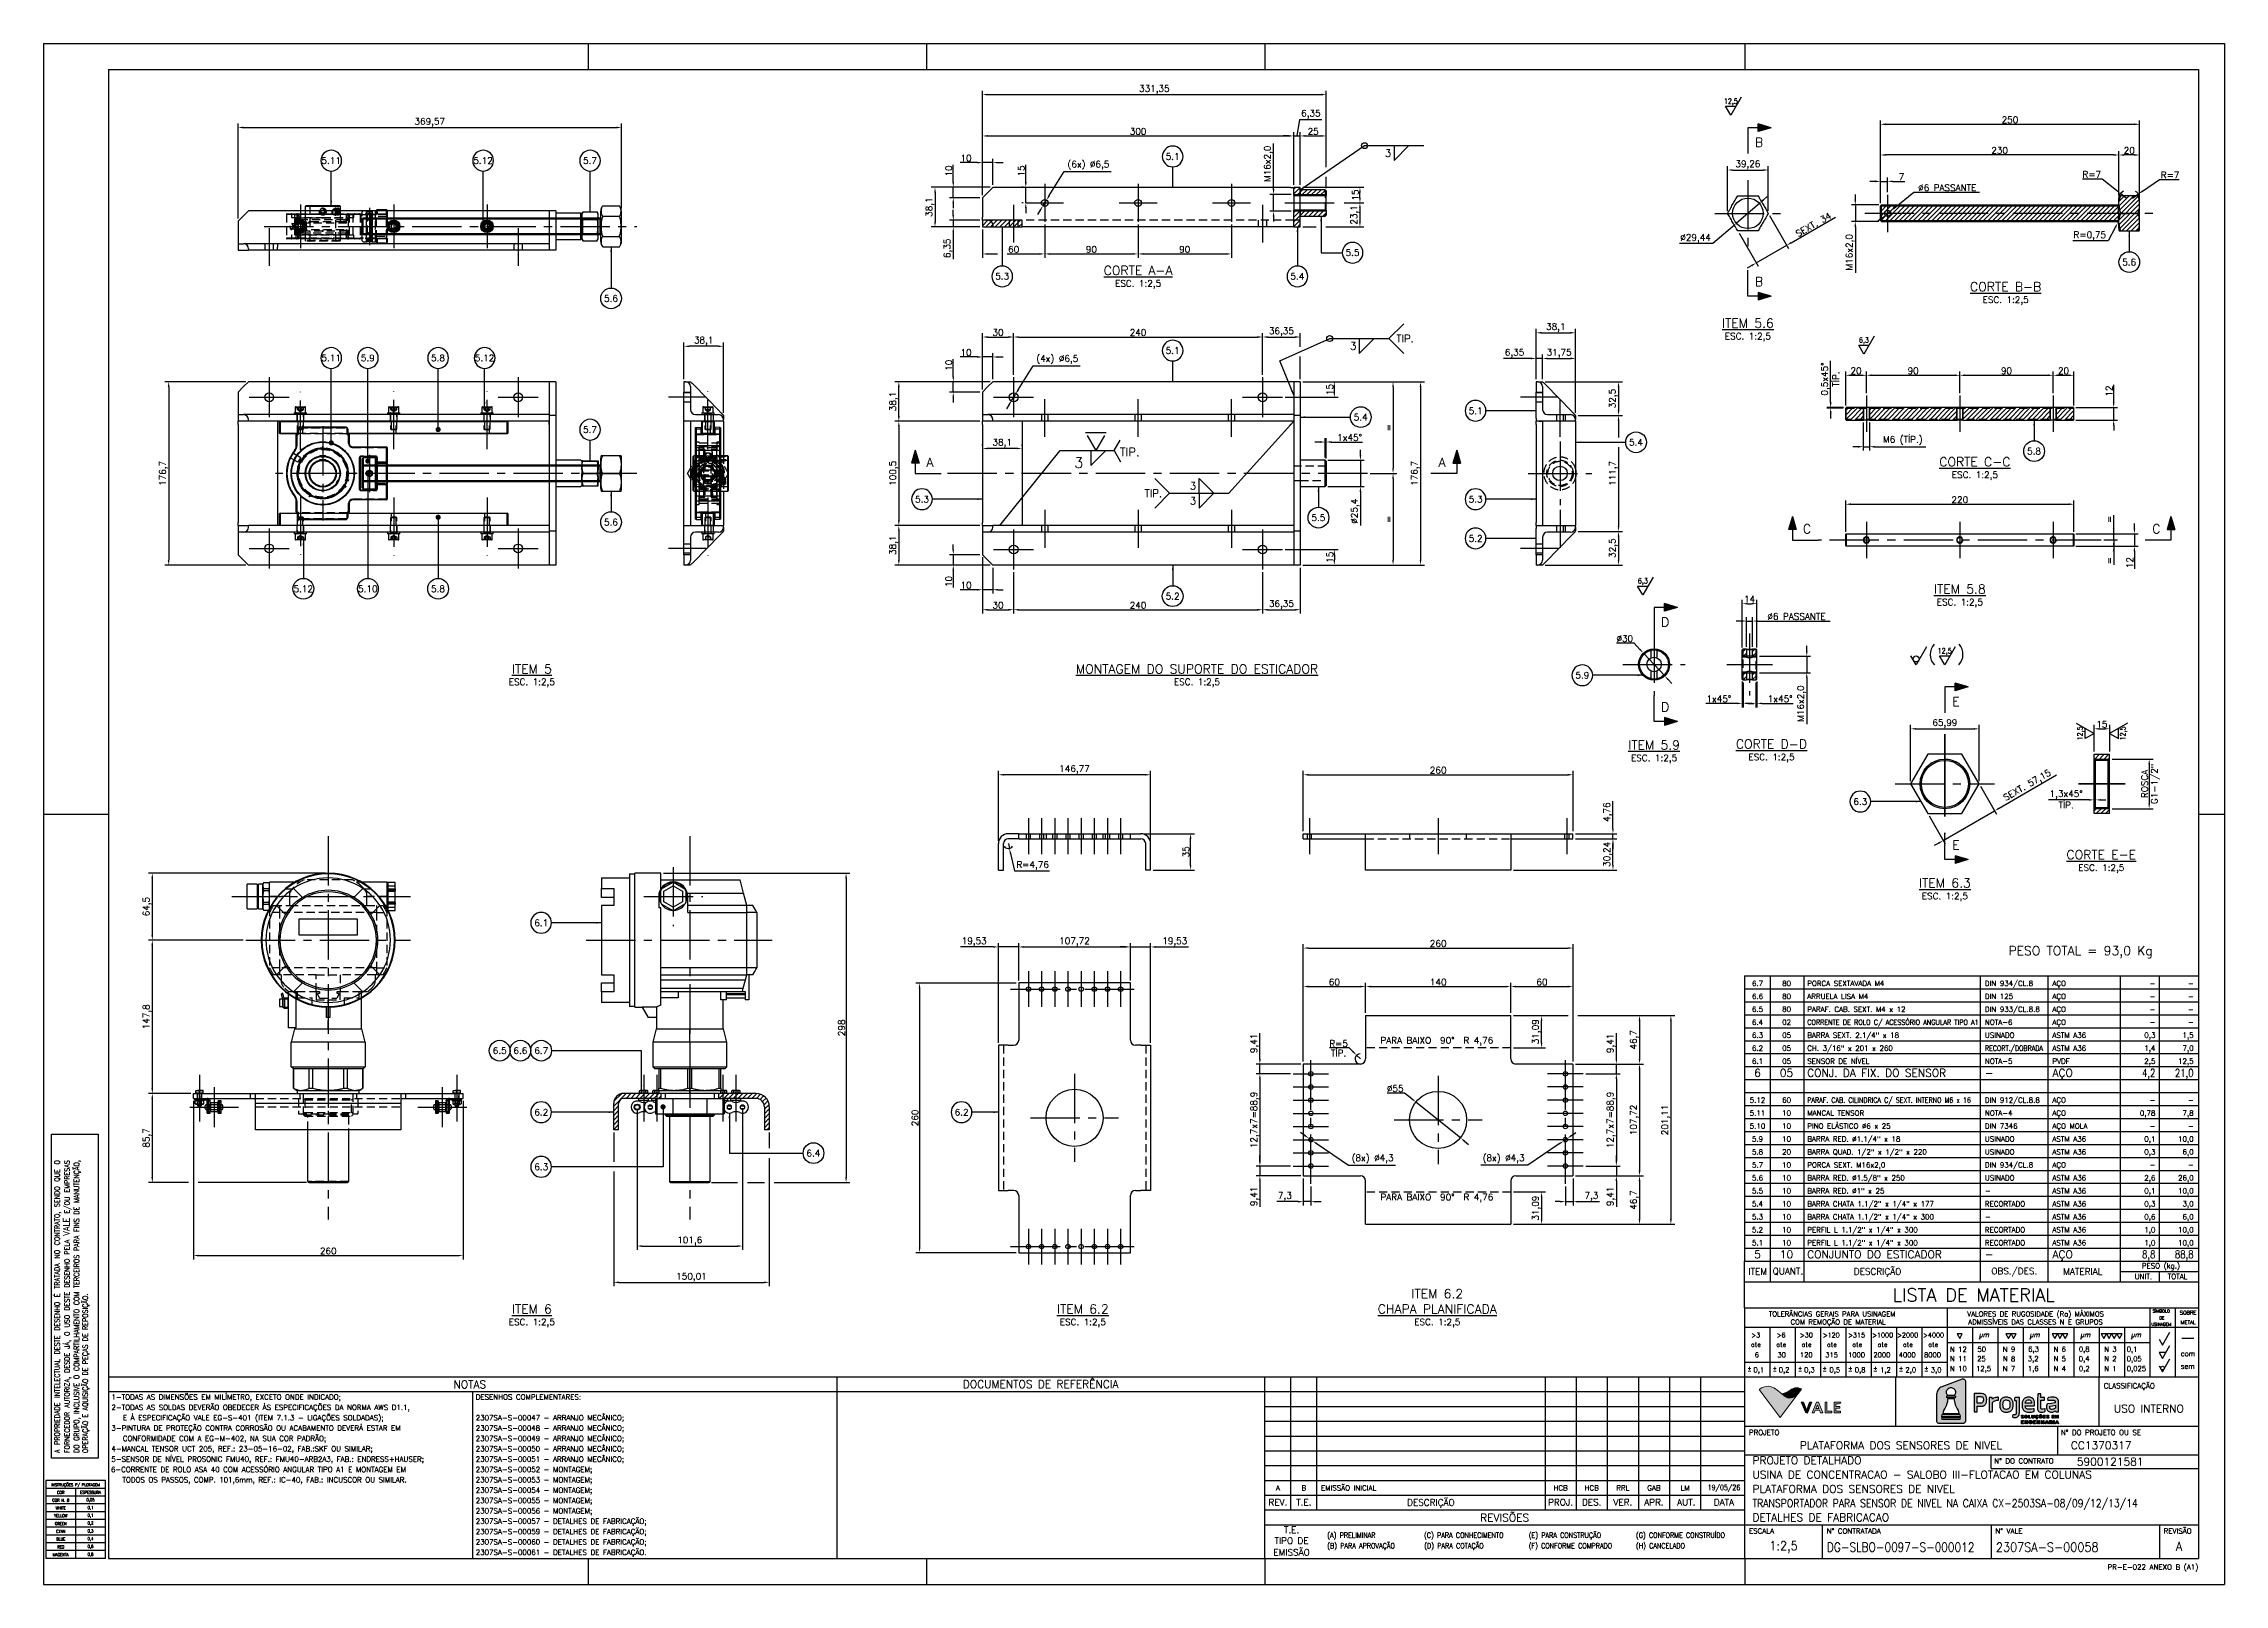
# Model space of a CAD drawing. Header units: metres. Extents: x 0 to 2102, y 0 to 1485.
import ezdxf
from ezdxf.enums import TextEntityAlignment as Align

# ---------------------------------------------------------------- set-up
doc = ezdxf.new("R2010")
doc.units = ezdxf.units.M
doc.header["$LTSCALE"] = 2.5
for name, pattern in [('CENTER2', [28.575, 19.05, -3.175, 3.175, -3.175]), ('HIDDEN2', [4.7625, 3.175, -1.5875]), ('PHANTOM', [63.5, 31.75, -6.35, 6.35, -6.35, 6.35, -6.35])]:
    doc.linetypes.add(name, pattern=pattern)
for name, color, linetype in [('18_COTAS', 7, 'Continuous'), ('FORMATO', 7, 'Continuous'), ('FRL2', 2, 'Continuous'), ('FRL3', 3, 'Continuous'), ('FRL4', 4, 'Continuous'), ('FRL5', 5, 'Continuous'), ('FRL6', 6, 'Continuous'), ('FRL7', 7, 'Continuous'), ('FRR100', 4, 'Continuous'), ('FRR120', 5, 'Continuous'), ('FRR140', 5, 'Continuous'), ('FRR175', 1, 'Continuous'), ('FRR80', 3, 'Continuous'), ('GSB', 7, 'Continuous'), ('Layer 1', 7, 'Continuous'), ('MR100', 3, 'Continuous'), ('MR80', 3, 'Continuous'), ('SC1', 7, 'CENTER2'), ('SDM', 7, 'Continuous'), ('SHA', 7, 'Continuous'), ('SL4', 4, 'Continuous'), ('SR100', 3, 'Continuous'), ('SR80', 3, 'Continuous'), ('ST1', 7, 'HIDDEN2')]:
    doc.layers.add(name, color=color, linetype=linetype)
doc.styles.add('100CL', font='romans.shx')
doc.styles.add('80CL', font='romans.shx')
doc.styles.add('R100', font='simplex.shx', dxfattribs={"height": 2.5})
doc.styles.add('R120', font='simplex.shx', dxfattribs={"height": 3})
doc.styles.add('R140', font='simplex.shx', dxfattribs={"height": 3.5})
doc.styles.add('R200', font='simplex.shx', dxfattribs={"height": 5})
doc.styles.add('R80', font='simplex.shx', dxfattribs={"height": 2})
doc.styles.add('ROMANC', font='Romanc')
doc.styles.add('ROMANS', font='ROMANS.SHX')
doc.dimstyles.new('2.5___1-2.5', dxfattribs={"dimscale": 2.5, "dimtxt": 2.5, "dimasz": 2, "dimexe": 1.5, "dimexo": 1, "dimgap": 0.5, "dimtad": 1, "dimzin": 12, "dimtxsty": 'ROMANS', "dimcen": 0, "dimclrd": 256, "dimclre": 256, "dimclrt": 3, "dimazin": 3, "dimtfac": 1, "dimtmove": 0, "dimatfit": 0, "dimfxl": 1, "dimlwd": -1, "dimlwe": -1, "dimarcsym": 0})
doc.dimstyles.new('2.5___1-2.5$3', dxfattribs={"dimscale": 2.5, "dimtxt": 2.5, "dimasz": 2, "dimexe": 1.5, "dimexo": 1, "dimgap": 0.5, "dimtad": 1, "dimtoh": 1, "dimzin": 12, "dimtxsty": 'ROMANS', "dimcen": 0, "dimclrd": 256, "dimclre": 256, "dimclrt": 3, "dimazin": 3, "dimtfac": 1, "dimtmove": 0, "dimatfit": 0, "dimfxl": 1, "dimlwd": -1, "dimlwe": -1, "dimarcsym": 0})
doc.dimstyles.new('2.5___1-2.5$4', dxfattribs={"dimscale": 2.5, "dimtxt": 2.5, "dimasz": 2, "dimexe": 1.5, "dimexo": 1, "dimgap": 0.5, "dimtad": 1, "dimtoh": 1, "dimzin": 12, "dimtxsty": 'ROMANS', "dimcen": 0, "dimclrd": 256, "dimclre": 256, "dimclrt": 3, "dimazin": 3, "dimtfac": 1, "dimtmove": 0, "dimatfit": 0, "dimfxl": 1, "dimlwd": -1, "dimlwe": -1, "dimarcsym": 0})
pattern_1 = [(45, (-1273.1638, 541.0428), (-2.245064, 2.245064), [])]
pattern_2 = [(45, (472.2037, 500.365), (-2.245064, 2.245064), [])]
pattern_3 = [(45, (133.5754, 708.4523), (-2.245064, 2.245064), [])]
pattern_4 = [(45, (-2103.466, 216.735), (-2.245064, 2.245064), [])]

# ---------------------------------------------------------------- blocks, each defined once
blk = doc.blocks.new('LOGO_PROJETA')
at = {"true_color": 0xe41f2a}
h = blk.add_hatch(color=242, dxfattribs=at)
h.dxf.hatch_style = 1
h.paths.add_polyline_path([(70.9, 101.3), (70.7, 102.8), (70.2, 104.2), (69.3, 105.4), (68.2, 106.4), (66.9, 107.1), (65.5, 107.5), (64, 107.5), (62.5, 107.2), (13.4, 89.2), (10.7, 87.9), (8.3, 86.3), (6.1, 84.4), (4.3, 82.1), (2.8, 79.7), (1.7, 77), (1, 74.1), (0.7, 71.2), (0, 7.9), (0.1, 6.7), (0.5, 5.5), (1, 4.4), (1.8, 3.5), (2.7, 2.7), (3.8, 2.1), (5, 1.7), (6.2, 1.6), (64.7, 1.6), (65.9, 1.7), (67, 2.1), (68.1, 2.7), (69.1, 3.4), (69.8, 4.4), (70.4, 5.4), (70.7, 6.6), (70.9, 7.8)])
h.paths.add_polyline_path([(45.6, 80.2), (46.1, 78.2), (46.3, 76.2), (46.1, 74.1), (45.5, 72.1), (44.5, 70.2), (43.2, 68.6), (27.6, 68.6), (26, 70.6), (25.9, 70.7), (25.9, 70.7), (25.9, 70.7), (25.3, 72), (24.8, 73.4), (24.6, 74.8), (24.5, 76.1), (24.6, 77.5), (24.8, 78.9), (24.8, 78.9), (25.6, 80.9), (26.7, 82.8), (28.1, 84.3), (29.9, 85.6), (31.2, 86.3), (32.7, 86.8), (32.7, 86.8), (34.5, 87.1), (36.3, 87.1), (38.1, 86.8), (39.8, 86.2), (41.3, 85.4), (42.7, 84.3), (44, 82.9), (45, 81.4)], flags=16)
h.paths.add_polyline_path([(45.8, 66.7), (45.4, 62.6), (25.4, 62.6), (24.9, 67), (25.3, 67.2), (45.7, 67.2)], flags=16)
h.paths.add_polyline_path([(42.8, 57.2), (43.5, 53.4), (44.4, 49.7), (45.5, 46.1), (46.9, 42.5), (48.5, 39.1), (50.4, 35.7), (52.4, 32.4), (54.6, 24.5), (54.2, 24.3), (16.3, 24.3), (16.2, 24.8), (16.1, 24.5), (16.1, 24.5), (18.3, 32.4), (20.4, 35.7), (22.2, 39.1), (23.8, 42.5), (25.2, 46.1), (26.4, 49.7), (27.3, 53.4), (28, 57.2), (28.5, 61.3), (42.2, 61.3)], flags=16)
h.paths.add_polyline_path([(14.3, 22.5), (14, 22.4), (13, 17.6), (13, 17.3), (13.3, 17.1), (57.7, 17.1), (57.8, 17.6), (56.9, 22.2), (56.7, 22.5)], flags=16)
h.paths.add_polyline_path([(13.9, 10.4), (14.1, 10.1), (56.5, 10.1), (56.8, 10.2), (57.8, 15), (57.7, 15.3), (57.4, 15.5), (13.1, 15.5), (13, 15.1)], flags=16)
at = {"linetype": 'Continuous'}
h = blk.add_hatch(color=256, dxfattribs=at)
h.dxf.hatch_style = 1
h.paths.add_polyline_path([(121.2, 62.3), (120.9, 63.8), (120.4, 65.3), (119.8, 66.6), (119.1, 67.8), (118.2, 68.9), (117.3, 69.9), (116.2, 70.7), (114.9, 71.4), (113.6, 72), (112.1, 72.5), (108.7, 73.2), (104.7, 73.4), (93.4, 73.1), (92.3, 72.9), (91.5, 72.4), (91, 71.5), (90.8, 70.5), (90.8, 31.2), (91, 30.1), (91.5, 29.2), (92.3, 28.7), (93.4, 28.5), (98.7, 28.5), (98.7, 42.6), (106.4, 42.2), (109.8, 42.4), (111.3, 42.7), (112.8, 43.1), (114.1, 43.7), (115.3, 44.4), (116.5, 45.2), (117.5, 46.1), (118.4, 47.2), (119.2, 48.4), (119.9, 49.8), (120.5, 51.3), (121.2, 54.8), (121.5, 58.7)])
h.paths.add_polyline_path([(113.4, 59.5), (113.4, 57.4), (113.2, 55.6), (112.8, 54), (112.1, 52.6), (111.3, 51.5), (110.2, 50.7), (108.9, 50.1), (107.3, 49.8), (105.5, 49.6), (98.7, 49.9), (98.7, 65.7), (105, 65.9), (107.1, 65.8), (109, 65.4), (110.5, 64.8), (111.7, 63.9), (112.5, 62.8), (113.1, 61.3)], flags=16)
h.paths.add_polyline_path([(145.1, 56.6), (147.2, 56.8), (149.3, 56.8), (150.2, 56.8), (150.2, 61.8), (150, 62.8), (149.6, 63.5), (148.9, 63.9), (148, 64.1), (146.3, 64), (144.6, 63.8), (142.9, 63.4), (141.3, 62.9), (138.1, 61.4), (135, 59.3), (134.9, 61.5), (134.7, 62.4), (134.2, 63.1), (133.4, 63.6), (132.4, 63.7), (127.5, 63.7), (127.5, 28.5), (135.5, 28.5), (135.5, 51.3), (136.4, 52.4), (137.7, 53.4), (139.2, 54.4), (141, 55.3), (143, 56)])
h.paths.add_polyline_path([(181.8, 58.5), (180.8, 59.6), (179.7, 60.7), (178.4, 61.6), (177.1, 62.4), (175.6, 63), (174, 63.5), (172.2, 63.9), (170.4, 64.1), (168.4, 64.2), (164.8, 63.9), (163.2, 63.5), (161.6, 63.1), (160.2, 62.4), (159, 61.7), (157.8, 60.8), (156.8, 59.8), (155.8, 58.6), (155, 57.3), (154.4, 55.9), (153.8, 54.3), (153.1, 50.7), (152.8, 46.7), (153.1, 41.9), (153.4, 39.8), (153.8, 37.9), (154.4, 36.2), (155.1, 34.6), (155.9, 33.3), (156.8, 32.2), (157.9, 31.2), (159, 30.3), (160.3, 29.6), (161.7, 29), (163.2, 28.6), (164.9, 28.3), (168.4, 28), (172.3, 28.3), (174.1, 28.6), (175.8, 29.1), (177.3, 29.7), (178.7, 30.4), (179.9, 31.2), (181, 32.2), (181.9, 33.3), (182.8, 34.6), (183.5, 36.2), (184, 37.9), (184.5, 39.8), (184.8, 41.9), (185.1, 46.7), (184.8, 50.6), (184.5, 52.5), (184, 54.2), (183.4, 55.7), (182.7, 57.2)])
h.paths.add_polyline_path([(165.1, 56.9), (166.7, 57.4), (168.6, 57.5), (170.8, 57.3), (172.7, 56.9), (174.2, 56.1), (175.4, 55.2), (176.3, 53.7), (176.9, 51.8), (177.3, 49.5), (177.4, 46.6), (177.2, 43.5), (176.9, 40.9), (176.2, 38.8), (175.3, 37.3), (174.2, 36.2), (172.6, 35.5), (170.8, 35), (168.7, 34.8), (168.7, 34.8), (166.8, 35), (165.1, 35.4), (163.8, 36.2), (162.6, 37.3), (161.7, 38.8), (161.1, 40.9), (160.7, 43.5), (160.6, 46.7), (160.7, 49.4), (161.1, 51.8), (161.7, 53.7), (162.6, 55.1), (163.8, 56.2)], flags=16)
h.paths.add_polyline_path([(200.2, 63.7), (194.7, 63.7), (194, 63.6), (190.7, 63.6), (189.6, 63.4), (188.8, 62.9), (188.4, 62.1), (188.2, 61.1), (188.2, 56.3), (192.3, 56.3), (192.3, 27.8), (192.2, 25.7), (192, 24.3), (191.8, 23.4), (191.5, 22.8), (191, 22.4), (190.4, 22), (188.5, 21.8), (184.8, 22), (184, 22.1), (183.5, 18.2), (183.6, 17.2), (184, 16.4), (184.7, 15.9), (185.7, 15.5), (187.1, 15.3), (188.6, 15.1), (189.6, 15.1), (192.1, 15.3), (194.2, 15.9), (196, 16.8), (197.5, 18.2), (198.7, 20), (199.5, 22.2), (200, 24.7), (200.2, 27.6)])
h.paths.add_polyline_path([(232.1, 61.5), (230.9, 62.3), (229.6, 63), (228.1, 63.5), (226.5, 63.9), (224.7, 64.1), (222.8, 64.2), (220.9, 64.1), (219.2, 63.9), (217.5, 63.5), (216, 63), (214.5, 62.3), (213.2, 61.5), (212, 60.6), (210.9, 59.5), (209.9, 58.3), (209, 56.9), (208.3, 55.5), (207.7, 53.8), (207.2, 52.1), (206.9, 50.2), (206.6, 46.1), (206.9, 41.5), (207.2, 39.5), (207.7, 37.6), (208.3, 35.9), (209, 34.5), (209.9, 33.2), (210.9, 32.1), (212, 31.2), (213.3, 30.4), (214.7, 29.7), (216.2, 29.1), (219.6, 28.3), (223.5, 28), (226.5, 28.1), (229.2, 28.4), (231.7, 28.8), (234, 29.3), (235, 29.7), (235.8, 30.4), (236.1, 31.3), (236.1, 32.3), (235.5, 36.4), (233.3, 35.9), (229.4, 35.2), (226.9, 35), (224.4, 34.9), (221.9, 35), (219.8, 35.4), (218, 36), (216.6, 36.9), (215.7, 38), (215, 39.5), (214.5, 41.3), (214.3, 43.5), (234.6, 43.5), (235.6, 43.7), (236.3, 44.2), (236.8, 45.1), (236.9, 46.2), (236.7, 50.2), (236.2, 53.8), (235.2, 56.9), (233.9, 59.4), (233.1, 60.5)])
h.paths.add_polyline_path([(219.2, 57), (220.8, 57.4), (222.6, 57.5), (222.6, 57.5), (224.4, 57.4), (225.8, 57), (227, 56.4), (227.9, 55.6), (228.5, 54.5), (229, 53.2), (229.3, 51.7), (229.4, 49.9), (214.4, 49.9), (214.7, 51.7), (215.1, 53.3), (215.8, 54.6), (216.7, 55.6), (217.9, 56.5)], flags=16)
h.paths.add_polyline_path([(261, 63.4), (251.5, 63.4), (251.5, 72.4), (246.8, 72.4), (245.8, 72.2), (245, 71.8), (244.5, 71), (244.3, 70), (243.7, 60.5), (243.7, 40.1), (243.8, 37.3), (244.1, 34.9), (244.7, 32.9), (245.6, 31.2), (246.7, 29.9), (248.2, 29), (250.1, 28.4), (252.2, 28.2), (252.9, 28.2), (256.5, 28.4), (260.2, 29), (261.2, 29.4), (262, 30.1), (262.4, 31), (262.4, 32.1), (262.1, 36), (261.2, 35.9), (256.7, 35.4), (253.7, 35.4), (253.1, 35.5), (252.4, 36), (252.1, 36.5), (251.8, 37.2), (251.6, 38.2), (251.5, 39.5), (251.5, 56.7), (261, 57.3)])
h.paths.add_polyline_path([(289.3, 62.4), (287, 63.4), (284.4, 64), (281.4, 64.2), (276.1, 64.1), (270.7, 63.5), (270, 63.3), (269.2, 62.8), (268.6, 61.8), (268.3, 60.3), (268.6, 57.1), (268.8, 56.3), (271.4, 56.7), (276, 57), (280.5, 57.2), (282, 57.1), (283.2, 56.8), (284.3, 56.4), (285.2, 55.8), (285.8, 55.1), (286.3, 54.4), (286.6, 53.5), (286.7, 52.6), (286.7, 50.4), (276.6, 49.2), (268.8, 48.1), (267.8, 47.8), (266.9, 47.2), (266.3, 46.4), (266, 45.3), (265.7, 43.9), (265.6, 42.2), (265.7, 37.8), (266.1, 35.5), (266.8, 33.5), (268, 31.8), (269.6, 30.4), (271.3, 29.4), (273.3, 28.7), (275.5, 28.2), (277.8, 28.1), (279.4, 28.2), (281, 28.4), (282.5, 28.9), (284, 29.5), (285.7, 30.4), (287.3, 31.4), (287.4, 30.5), (287.7, 29.7), (288.2, 29.1), (288.9, 28.7), (289.8, 28.5), (294.7, 28.5), (294.7, 51.6), (294.5, 54.4), (293.9, 57), (292.8, 59.1), (291.2, 61)])
h.paths.add_polyline_path([(286.9, 44.7), (286.9, 37.8), (285, 36.5), (283, 35.5), (280.8, 34.9), (278.6, 34.7), (277.4, 34.8), (276.3, 35), (275.4, 35.3), (274.7, 35.8), (274.1, 36.4), (273.6, 37.2), (273.3, 38.2), (273.2, 39.3), (273.2, 42.2), (273.2, 42.2), (273.2, 42.5), (279.9, 43.7)], flags=16)
h.paths.add_polyline_path([(210, 15), (210.1, 15.5), (210, 16), (209.8, 16.5), (209, 17.1), (207.7, 17.6), (206.6, 18), (206, 18.4), (205.8, 19), (205.9, 19.5), (206.2, 19.8), (206.7, 20), (207.3, 20.1), (207.8, 20), (208.4, 19.8), (208.7, 19.5), (208.8, 19.1), (209, 18.9), (209.1, 18.9), (209.7, 18.9), (209.8, 18.9), (209.9, 19.1), (209.7, 19.7), (209.2, 20.3), (208.4, 20.8), (207.3, 20.9), (206.6, 20.9), (205.9, 20.7), (205.4, 20.4), (205, 20), (204.8, 19.5), (204.7, 19), (205, 18), (205.7, 17.4), (207, 16.9), (208.2, 16.5), (208.8, 16.1), (209.1, 15.5), (209, 15), (208.6, 14.7), (208, 14.4), (207.3, 14.4), (206.4, 14.5), (205.8, 14.9), (205.6, 15.4), (205.5, 15.6), (205.3, 15.6), (204.8, 15.6), (204.6, 15.6), (204.5, 15.4), (204.6, 14.9), (204.9, 14.5), (205.3, 14.1), (205.8, 13.8), (206.6, 13.5), (207.3, 13.5), (208.8, 13.7), (209.3, 14), (209.8, 14.4)])
h.paths.add_polyline_path([(218.9, 15.5), (219, 16.3), (219, 17.2), (219, 18.1), (218.9, 18.9), (218.6, 19.7), (218.2, 20.2), (217.6, 20.6), (216.9, 20.9), (216.1, 20.9), (215.4, 20.9), (214.6, 20.6), (214.1, 20.2), (213.6, 19.7), (213.3, 18.9), (213.2, 18.1), (213.2, 17.2), (213.2, 16.3), (213.3, 15.5), (213.6, 14.7), (214, 14.2), (214.6, 13.8), (215.3, 13.6), (216.1, 13.5), (216.9, 13.6), (217.6, 13.8), (218.2, 14.2), (218.6, 14.7)])
h.paths.add_polyline_path([(214.4, 15.5), (214.3, 16.4), (214.3, 17.2), (214.3, 18.1), (214.6, 19.2), (215.2, 19.9), (216.1, 20.1), (217, 19.9), (217.7, 19.2), (218, 18.1), (218, 17.2), (218, 16.4), (217.8, 15.5), (217.4, 14.9), (216.8, 14.5), (216.1, 14.4), (216.1, 14.4), (215.4, 14.5), (214.8, 14.9)], flags=16)
h.paths.add_polyline_path([(227.3, 14.2), (227.2, 14.4), (227, 14.5), (223.6, 14.5), (223.6, 20.6), (223.5, 20.8), (223.4, 20.8), (222.8, 20.8), (222.7, 20.8), (222.6, 20.6), (222.6, 13.8), (222.7, 13.7), (222.8, 13.6), (227, 13.6), (227.2, 13.7), (227.3, 13.8)])
h.paths.add_polyline_path([(235.1, 14.2), (235.5, 14.8), (235.8, 15.6), (235.8, 16.4), (235.8, 20.6), (235.8, 20.8), (235.6, 20.8), (235.1, 20.8), (234.9, 20.8), (234.8, 20.6), (234.8, 16.4), (234.7, 15.5), (234.4, 14.9), (233.7, 14.5), (233.1, 14.4), (232.4, 14.5), (231.8, 14.9), (231.4, 15.5), (231.3, 16.4), (231.3, 20.6), (231.2, 20.8), (231, 20.8), (230.5, 20.8), (230.3, 20.8), (230.3, 20.6), (230.3, 16.4), (230.3, 15.6), (230.6, 14.8), (231, 14.2), (231.6, 13.8), (232.3, 13.6), (233.1, 13.5), (233.8, 13.6), (234.6, 13.8)])
h.paths.add_polyline_path([(244.4, 14.2), (245, 14.9), (245.2, 15.8), (245.1, 15.9), (245, 16), (244.4, 16), (244.2, 15.9), (244.1, 15.8), (243.9, 15.1), (243.5, 14.6), (242.9, 14.4), (242.3, 14.3), (241.6, 14.5), (240.9, 14.8), (240.6, 15.4), (240.4, 16.3), (240.4, 18.1), (240.6, 19), (240.9, 19.6), (241.6, 19.9), (242.3, 20), (242.9, 20), (243.5, 19.7), (243.9, 19.3), (244.1, 18.6), (244.2, 18.4), (244.4, 18.4), (245, 18.4), (245.1, 18.5), (245.2, 18.6), (245, 19.5), (244.4, 20.2), (243.5, 20.7), (242.3, 20.9), (241.5, 20.9), (240.7, 20.6), (240.1, 20.2), (239.7, 19.6), (239.5, 18.9), (239.4, 18.1), (239.4, 17.2), (239.4, 16.3), (239.7, 14.9), (240, 14.4), (240.4, 14), (241, 13.7), (241.7, 13.5), (241.5, 13), (241.4, 12.9), (241.4, 12.7), (241.6, 12.5), (241.8, 12.5), (242, 12.5), (242.2, 12.6), (242.5, 12.5), (242.6, 12.2), (242.5, 11.9), (242.2, 11.8), (241.9, 11.9), (241.7, 12), (241.5, 12), (241.4, 11.8), (241.4, 11.6), (241.7, 11.4), (242.2, 11.3), (242.6, 11.3), (243, 11.6), (243.2, 12.2), (243, 12.8), (242.4, 13.1), (242.2, 13.1), (242, 13), (242.3, 13.5), (243.5, 13.7)])
h.paths.add_polyline_path([(253.3, 14.2), (253.7, 14.7), (254, 15.5), (254.1, 16.3), (254.1, 17.2), (254.1, 18.1), (254, 18.9), (253.7, 19.7), (253.3, 20.2), (252.7, 20.6), (252, 20.9), (251.2, 20.9), (250.5, 20.9), (249.8, 20.6), (249.2, 20.2), (248.8, 19.7), (248.5, 18.9), (248.4, 18.1), (248.4, 17.2), (248.4, 16.3), (248.5, 15.5), (248.7, 14.7), (249.1, 14.2), (249.7, 13.8), (250.5, 13.6), (251.2, 13.5), (252, 13.6), (252.7, 13.8)])
h.paths.add_polyline_path([(249.9, 14.8), (249.5, 15.5), (249.4, 16.4), (249.4, 17.2), (249.4, 18), (249.7, 19.2), (250.3, 19.8), (251.2, 20), (252.1, 19.8), (252.8, 19.2), (253.1, 18.1), (253.1, 17.2), (253.1, 16.4), (252.9, 15.5), (252.5, 14.9), (251.9, 14.5), (251.2, 14.4), (251.2, 14.4), (250.5, 14.5)], flags=16)
h.paths.add_polyline_path([(258.7, 16.8), (262, 16.8), (262.2, 16.9), (262.2, 17.1), (262.2, 17.4), (262.2, 17.6), (262, 17.7), (258.7, 17.7), (258.7, 20), (262.2, 20), (262.4, 20), (262.5, 20.2), (262.5, 20.6), (262.4, 20.8), (262.2, 20.8), (257.9, 20.8), (257.8, 20.8), (257.7, 20.6), (257.7, 13.8), (257.8, 13.7), (257.9, 13.6), (262.3, 13.6), (262.5, 13.7), (262.5, 13.8), (262.5, 14.2), (262.5, 14.4), (262.3, 14.5), (258.7, 14.5)])
h.paths.add_polyline_path([(252.6, 22), (252.7, 22.3), (252.6, 22.4), (252.5, 22.5), (252.1, 22.5), (252, 22.4), (251.9, 22.2), (251.7, 22.1), (251.4, 22.2), (251.1, 22.4), (250.7, 22.5), (250.3, 22.4), (250, 22.2), (249.8, 21.9), (249.8, 21.5), (249.8, 21.4), (249.9, 21.4), (250.3, 21.4), (250.4, 21.4), (250.5, 21.6), (250.7, 21.7), (251, 21.6), (251.3, 21.4), (251.8, 21.3), (252.1, 21.4), (252.4, 21.6)])
h.paths.add_polyline_path([(267, 19.5), (267.2, 19.8), (267.8, 20), (268.3, 20.1), (268.9, 20), (269.4, 19.8), (269.7, 19.5), (269.9, 19.1), (270, 18.9), (270.2, 18.9), (270.7, 18.9), (270.9, 18.9), (270.9, 19.1), (270.8, 19.7), (270.3, 20.3), (269.5, 20.8), (268.4, 20.9), (267.7, 20.9), (267, 20.7), (266.5, 20.4), (266.1, 20), (265.9, 19.5), (265.8, 19), (266.1, 18), (266.8, 17.4), (268.1, 16.9), (269.2, 16.5), (269.9, 16.1), (270.1, 15.5), (270, 15), (269.7, 14.7), (269.1, 14.4), (268.4, 14.4), (267.5, 14.5), (266.9, 14.9), (266.6, 15.4), (266.5, 15.6), (266.3, 15.6), (265.8, 15.6), (265.7, 15.6), (265.6, 15.4), (265.7, 14.9), (265.9, 14.5), (266.4, 14.1), (266.9, 13.8), (267.6, 13.5), (268.4, 13.5), (269.9, 13.7), (270.4, 14), (270.8, 14.4), (271.1, 15), (271.2, 15.5), (271.1, 16), (270.9, 16.5), (270.1, 17.1), (268.8, 17.6), (267.6, 18), (267, 18.4), (266.9, 18.8), (266.8, 19.2)])
h.paths.add_polyline_path([(280.2, 20), (283.7, 20), (283.9, 20), (283.9, 20.2), (283.9, 20.6), (283.9, 20.8), (283.7, 20.8), (279.4, 20.8), (279.2, 20.8), (279.2, 20.6), (279.2, 13.8), (279.2, 13.7), (279.4, 13.6), (283.8, 13.6), (284, 13.7), (284, 13.8), (284, 14.2), (284, 14.4), (283.8, 14.5), (280.2, 14.5), (280.2, 16.8), (283.5, 16.8), (283.7, 16.9), (283.7, 17.1), (283.7, 17.4), (283.7, 17.6), (283.5, 17.7), (280.2, 17.7)])
h.paths.add_polyline_path([(288.6, 20.7), (288.5, 20.8), (288.3, 20.8), (287.8, 20.8), (287.6, 20.8), (287.5, 20.6), (287.5, 13.8), (287.6, 13.7), (287.8, 13.6), (288.3, 13.6), (288.5, 13.7), (288.5, 13.8), (288.5, 18.9), (290.3, 15.5), (290.4, 15.4), (290.6, 15.3), (290.9, 15.3), (291.1, 15.4), (291.3, 15.5), (293, 18.9), (293, 13.8), (293, 13.7), (293.2, 13.6), (293.7, 13.6), (293.9, 13.7), (294, 13.8), (294, 20.6), (293.9, 20.8), (293.7, 20.8), (293.2, 20.8), (293, 20.8), (293, 20.7), (290.8, 16.5)])
h.paths.add_polyline_path([(291.5, 7.7), (291.4, 7.9), (291.2, 8), (290.4, 8), (290.2, 7.9), (290.1, 7.7), (287.3, 0.5), (287.3, 0.3), (287.5, 0.1), (288.1, 0.1), (288.3, 0.2), (288.3, 0.3), (289, 1.9), (292.6, 1.9), (293.3, 0.3), (293.3, 0.2), (293.5, 0.1), (294.1, 0.1), (294.3, 0.2), (294.3, 0.3), (294.3, 0.5)])
h.paths.add_polyline_path([(290.8, 6.9), (292.3, 2.9), (289.3, 2.9)], flags=16)
h.paths.add_polyline_path([(283.8, 7.7), (283.8, 7.9), (283.6, 8), (283, 8), (282.8, 7.9), (282.7, 7.7), (282.7, 0.4), (282.8, 0.2), (283, 0.1), (283.6, 0.1), (283.8, 0.2), (283.8, 0.4)])
h.paths.add_polyline_path([(278.7, 6.6), (278.1, 7.4), (277.2, 7.9), (276.1, 8), (273.4, 8), (273.2, 7.9), (273.1, 7.7), (273.1, 0.4), (273.2, 0.2), (273.4, 0.1), (274, 0.1), (274.2, 0.2), (274.2, 0.4), (274.2, 3.3), (276.2, 3.3), (277.8, 0.4), (278, 0.2), (278.3, 0.1), (278.8, 0.1), (278.9, 0.2), (279, 0.3), (279, 0.5), (277.3, 3.5), (277.9, 3.7), (278.4, 4.2), (278.8, 4.9), (278.9, 5.6)])
h.paths.add_polyline_path([(277.7, 5.6), (277.7, 5.1), (277.3, 4.6), (276.7, 4.3), (276.1, 4.2), (274.2, 4.2), (274.2, 7), (276.1, 7), (276.7, 7), (277.3, 6.7), (277.7, 6.2)], flags=16)
h.paths.add_polyline_path([(266.9, 7.7), (266.7, 7.9), (266.5, 8), (265.7, 8), (265.5, 7.9), (265.4, 7.7), (262.6, 0.5), (262.6, 0.3), (262.7, 0.2), (262.8, 0.1), (263.4, 0.1), (263.6, 0.2), (263.7, 0.3), (264.3, 1.9), (268, 1.9), (268.6, 0.3), (268.7, 0.2), (268.9, 0.1), (269.4, 0.1), (269.6, 0.2), (269.7, 0.3), (269.6, 0.5)])
h.paths.add_polyline_path([(267.7, 2.9), (264.6, 2.9), (266.1, 6.9)], flags=16)
h.paths.add_polyline_path([(259.2, 7.7), (259.1, 7.9), (258.9, 8), (258.3, 8), (258.1, 7.9), (258.1, 7.7), (258.1, 4.6), (254.2, 4.6), (254.2, 7.7), (254.1, 7.9), (253.9, 8), (253.4, 8), (253.2, 7.9), (253.1, 7.7), (253.1, 0.4), (253.2, 0.2), (253.4, 0.1), (253.9, 0.1), (254.1, 0.2), (254.2, 0.4), (254.2, 3.6), (258.1, 3.6), (258.1, 0.4), (258.1, 0.2), (258.3, 0.1), (258.9, 0.1), (259.1, 0.2), (259.2, 0.4)])
h.paths.add_polyline_path([(248.9, 7.7), (248.9, 7.9), (248.7, 8), (248.1, 8), (247.9, 7.9), (247.9, 7.7), (247.9, 2.1), (244.1, 7.8), (244.1, 7.9), (243.9, 8), (243.3, 8), (243.1, 7.9), (243.1, 7.7), (243.1, 0.4), (243.1, 0.2), (243.3, 0.1), (243.9, 0.1), (244.1, 0.2), (244.2, 0.4), (244.2, 5.9), (247.9, 0.3), (248, 0.2), (248.1, 0.1), (248.7, 0.1), (248.9, 0.2), (248.9, 0.4)])
h.paths.add_polyline_path([(238.9, 3.9), (238.9, 4.3), (238.9, 4.5), (238.7, 4.6), (235.1, 4.6), (235.1, 7), (238.9, 7), (239.1, 7.1), (239.2, 7.3), (239.2, 7.7), (239.1, 7.9), (238.9, 8), (234.3, 8), (234.1, 7.9), (234, 7.7), (234, 0.4), (234.1, 0.2), (234.3, 0.1), (239, 0.1), (239.2, 0.2), (239.3, 0.4), (239.3, 0.8), (239.2, 1), (239, 1.1), (235.1, 1.1), (235.1, 3.6), (238.7, 3.6), (238.9, 3.7)])
h.paths.add_polyline_path([(230.2, 4.1), (230.1, 4.3), (229.9, 4.4), (227.4, 4.4), (227.2, 4.3), (227.1, 4.1), (227.1, 3.8), (227.2, 3.6), (227.4, 3.5), (229.1, 3.5), (229.1, 3), (229, 2.4), (228.8, 1.9), (228.5, 1.5), (228.1, 1.2), (227, 1), (226.2, 1.1), (225.6, 1.5), (225.1, 2.1), (225, 3.1), (225, 5.1), (225.1, 6), (225.6, 6.7), (226.2, 7), (227, 7.1), (228, 6.9), (228.6, 6.5), (228.9, 5.9), (229, 5.8), (229.2, 5.7), (229.9, 5.7), (230, 5.8), (230.1, 5.9), (229.9, 6.6), (229.3, 7.3), (228.4, 7.9), (227, 8.1), (226.1, 8), (225.3, 7.7), (224.7, 7.3), (224.3, 6.7), (224, 5.9), (223.9, 5.1), (223.8, 4.1), (223.9, 3), (224, 2.2), (224.3, 1.4), (224.7, 0.8), (225.3, 0.4), (226.1, 0.1), (227, 0), (227.9, 0.1), (228.7, 0.4), (229.3, 0.8), (229.8, 1.5), (230.1, 2.2), (230.2, 3.1)])
h.paths.add_polyline_path([(215.2, 7.8), (215.1, 7.9), (214.9, 8), (214.4, 8), (214.2, 7.9), (214.1, 7.7), (214.1, 0.4), (214.2, 0.2), (214.4, 0.1), (214.9, 0.1), (215.1, 0.2), (215.2, 0.4), (215.2, 5.9), (218.9, 0.3), (219, 0.2), (219.2, 0.1), (219.7, 0.1), (219.9, 0.2), (219.9, 0.4), (219.9, 7.7), (219.9, 7.9), (219.7, 8), (219.2, 8), (219, 7.9), (218.9, 7.7), (218.9, 2.1)])
h.paths.add_polyline_path([(210, 4.3), (209.9, 4.5), (209.7, 4.6), (206.1, 4.6), (206.1, 7), (209.9, 7), (210.1, 7.1), (210.2, 7.3), (210.2, 7.7), (210.1, 7.9), (210, 8), (205.3, 8), (205.1, 7.9), (205.1, 7.7), (205.1, 0.4), (205.1, 0.2), (205.3, 0.1), (210.1, 0.1), (210.3, 0.2), (210.3, 0.4), (210.3, 0.8), (210.2, 1), (210.1, 1.1), (206.1, 1.1), (206.1, 3.6), (209.7, 3.6), (209.9, 3.7), (210, 3.9)])
at = {"color": 242, "true_color": 0xe41f2a}
for p, q in [((62.5, 107.2), (13.4, 89.2)), ((64, 107.5), (62.5, 107.2)), ((62.5, 107.2), (62.5, 107.2)), ((65.5, 107.5), (64, 107.5)), ((66.9, 107.1), (65.5, 107.5)), ((68.2, 106.4), (66.9, 107.1)), ((69.3, 105.4), (68.2, 106.4)), ((70.2, 104.2), (69.3, 105.4)), ((0.7, 71.2), (0, 7.9)), ((1, 74.1), (0.7, 71.2)), ((1.7, 77), (1, 74.1)), ((2.8, 79.7), (1.7, 77)), ((4.3, 82.1), (2.8, 79.7)), ((6.1, 84.4), (4.3, 82.1)), ((8.3, 86.3), (6.1, 84.4)), ((10.7, 87.9), (8.3, 86.3)), ((13.4, 89.2), (10.7, 87.9)), ((24.5, 76.1), (24.6, 77.5)), ((24.6, 74.8), (24.5, 76.1)), ((24.6, 77.5), (24.8, 78.9)), ((24.8, 73.4), (24.6, 74.8)), ((24.8, 78.9), (25.6, 80.9)), ((24.8, 78.9), (24.8, 78.9)), ((25.3, 72), (24.8, 73.4)), ((25, 67), (25.3, 67.2)), ((25, 66.7), (25, 67)), ((25.4, 63), (25, 66.7)), ((25.9, 70.7), (25.3, 72)), ((25.3, 67.2), (45.5, 67.2)), ((25.5, 62.7), (25.4, 63)), ((25.8, 62.6), (25.5, 62.7)), ((25.6, 80.9), (26.7, 82.8)), ((45, 62.6), (25.8, 62.6)), ((26, 70.6), (25.9, 70.7)), ((25.9, 70.7), (25.9, 70.7)), ((27.6, 68.6), (26, 70.6)), ((26.4, 49.7), (27.3, 53.4)), ((26.7, 82.8), (28.1, 84.3)), ((27.3, 53.4), (28, 57.2)), ((43.2, 68.6), (27.6, 68.6)), ((28, 57.2), (28.5, 61)), ((28.1, 84.3), (29.9, 85.6)), ((28.5, 61), (28.6, 61.2)), ((28.6, 61.2), (28.9, 61.3)), ((28.9, 61.3), (41.9, 61.3)), ((29.9, 85.6), (31.2, 86.3)), ((31.2, 86.3), (32.7, 86.8)), ((32.7, 86.8), (34.5, 87.1)), ((32.7, 86.8), (32.7, 86.8)), ((34.5, 87.1), (36.3, 87.1)), ((36.3, 87.1), (38.1, 86.8)), ((38.1, 86.8), (39.8, 86.2)), ((39.8, 86.2), (41.3, 85.4)), ((41.3, 85.4), (42.7, 84.3)), ((41.9, 61.3), (42.2, 61.2)), ((42.2, 61.2), (42.3, 61)), ((42.3, 61), (42.8, 57.2)), ((42.7, 84.3), (44, 82.9)), ((42.8, 57.2), (43.5, 53.4)), ((44.5, 70.2), (43.2, 68.6)), ((43.5, 53.4), (44.4, 49.7)), ((44, 82.9), (45, 81.4)), ((45.5, 72.1), (44.5, 70.2)), ((45, 81.4), (45.6, 80.2)), ((45.3, 62.7), (45, 62.6)), ((45.4, 63), (45.3, 62.7)), ((45.8, 66.7), (45.4, 63)), ((46.1, 74.1), (45.5, 72.1)), ((45.5, 67.2), (45.7, 67)), ((45.6, 80.2), (46.1, 78.2)), ((45.7, 67), (45.8, 66.8)), ((45.8, 66.8), (45.8, 66.7)), ((46.1, 78.2), (46.3, 76.2)), ((46.3, 76.2), (46.1, 74.1)), ((70.7, 102.8), (70.2, 104.2)), ((70.9, 101.3), (70.7, 102.8)), ((70.9, 7.8), (70.9, 101.3)), ((0, 7.9), (0.1, 6.7)), ((0.1, 6.7), (0.5, 5.5)), ((0.5, 5.5), (1, 4.4)), ((1, 4.4), (1.8, 3.5)), ((1.8, 3.5), (2.7, 2.7)), ((2.7, 2.7), (3.8, 2.1)), ((3.8, 2.1), (5, 1.7)), ((5, 1.7), (6.2, 1.6)), ((6.2, 1.6), (64.7, 1.6)), ((13, 17.6), (13.9, 22.2)), ((13, 17.3), (13, 17.6)), ((13, 17.6), (13, 17.6)), ((13.3, 17.1), (13, 17.3)), ((13, 15.1), (13.1, 15.4)), ((13, 15), (13, 15.1)), ((13.9, 10.4), (13, 15)), ((13.1, 15.4), (13.3, 15.5)), ((57.4, 17.1), (13.3, 17.1)), ((13.3, 15.5), (57.4, 15.5)), ((13.9, 22.2), (14, 22.4)), ((14, 10.2), (13.9, 10.4)), ((14, 22.4), (14.3, 22.5)), ((14.3, 10.1), (14, 10.2)), ((14.3, 22.5), (56.5, 22.5)), ((56.5, 10.1), (14.3, 10.1)), ((16.2, 24.8), (18.3, 32.3)), ((16.3, 24.4), (16.2, 24.8)), ((16.2, 24.8), (16.2, 24.8)), ((16.6, 24.3), (16.3, 24.4)), ((54.2, 24.3), (16.6, 24.3)), ((18.3, 32.3), (18.4, 32.4)), ((18.4, 32.4), (20.4, 35.7)), ((20.4, 35.7), (22.2, 39.1)), ((22.2, 39.1), (23.8, 42.5)), ((23.8, 42.5), (25.2, 46.1)), ((25.2, 46.1), (26.4, 49.7)), ((44.4, 49.7), (45.5, 46.1)), ((45.5, 46.1), (46.9, 42.5)), ((46.9, 42.5), (48.5, 39.1)), ((48.5, 39.1), (50.4, 35.7)), ((50.4, 35.7), (52.4, 32.4)), ((52.4, 32.4), (52.4, 32.3)), ((52.4, 32.3), (54.6, 24.8)), ((54.5, 24.4), (54.2, 24.3)), ((54.6, 24.8), (54.5, 24.4)), ((56.5, 22.5), (56.8, 22.4)), ((56.8, 10.2), (56.5, 10.1)), ((56.8, 22.4), (56.9, 22.2)), ((56.9, 10.4), (56.8, 10.2)), ((56.9, 22.2), (57.8, 17.6)), ((57.8, 15), (56.9, 10.4)), ((57.7, 17.3), (57.4, 17.1)), ((57.4, 15.5), (57.7, 15.3)), ((57.8, 17.5), (57.7, 17.3)), ((57.7, 15.3), (57.8, 15)), ((57.8, 17.6), (57.8, 17.5)), ((57.8, 15), (57.8, 15)), ((64.7, 1.6), (65.9, 1.7)), ((65.9, 1.7), (67, 2.1)), ((67, 2.1), (68.1, 2.7)), ((68.1, 2.7), (69.1, 3.4)), ((69.1, 3.4), (69.8, 4.4)), ((69.8, 4.4), (70.4, 5.4)), ((70.4, 5.4), (70.7, 6.6)), ((70.7, 6.6), (70.9, 7.8))]:
    blk.add_line(p, q, dxfattribs=at)
at = {"layer": 'Layer 1'}
for p, q in [((91, 71.5), (90.8, 70.5)), ((90.8, 70.5), (90.8, 31.2)), ((91.5, 72.4), (91, 71.5)), ((92.3, 72.9), (91.5, 72.4)), ((93.4, 73.1), (92.3, 72.9)), ((104.7, 73.4), (93.4, 73.1)), ((98.7, 65.7), (105, 65.9)), ((98.7, 49.9), (98.7, 65.7)), ((108.7, 73.2), (104.7, 73.4)), ((105, 65.9), (107.1, 65.8)), ((107.1, 65.8), (109, 65.4)), ((112.1, 72.5), (108.7, 73.2)), ((109, 65.4), (110.5, 64.8)), ((110.5, 64.8), (111.7, 63.9)), ((112.1, 52.6), (111.3, 51.5)), ((111.7, 63.9), (112.5, 62.8)), ((113.6, 72), (112.1, 72.5)), ((112.8, 54), (112.1, 52.6)), ((112.5, 62.8), (113.1, 61.3)), ((113.2, 55.6), (112.8, 54)), ((113.1, 61.3), (113.4, 59.5)), ((113.4, 57.4), (113.2, 55.6)), ((113.4, 59.5), (113.4, 57.4)), ((113.4, 57.4), (113.4, 57.4)), ((113.4, 57.4), (113.4, 57.4)), ((114.9, 71.4), (113.6, 72)), ((116.2, 70.7), (114.9, 71.4)), ((117.3, 69.9), (116.2, 70.7)), ((118.2, 68.9), (117.3, 69.9)), ((117.3, 69.9), (117.3, 69.9)), ((119.1, 67.8), (118.2, 68.9)), ((119.8, 66.6), (119.1, 67.8)), ((120.4, 65.3), (119.8, 66.6)), ((120.9, 63.8), (120.4, 65.3)), ((120.5, 51.3), (121.2, 54.8)), ((121.2, 62.3), (120.9, 63.8)), ((121.5, 58.7), (121.2, 62.3)), ((121.2, 54.8), (121.5, 58.7)), ((132.4, 63.7), (127.5, 63.7)), ((127.5, 63.7), (127.5, 28.5)), ((133.4, 63.6), (132.4, 63.7)), ((134.2, 63.1), (133.4, 63.6)), ((134.7, 62.4), (134.2, 63.1)), ((134.9, 61.5), (134.7, 62.4)), ((135, 59.3), (134.9, 61.5)), ((138.1, 61.4), (135, 59.3)), ((136.4, 52.4), (137.7, 53.4)), ((137.7, 53.4), (139.2, 54.4)), ((141.3, 62.9), (138.1, 61.4)), ((139.2, 54.4), (141, 55.3)), ((141, 55.3), (143, 56)), ((142.9, 63.4), (141.3, 62.9)), ((144.6, 63.8), (142.9, 63.4)), ((143, 56), (145.1, 56.6)), ((146.3, 64), (144.6, 63.8)), ((145.1, 56.6), (147.2, 56.8)), ((148, 64.1), (146.3, 64)), ((147.2, 56.8), (149.3, 56.8)), ((148.9, 63.9), (148, 64.1)), ((148, 64.1), (148, 64.1)), ((149.6, 63.5), (148.9, 63.9)), ((149.3, 56.8), (150.2, 56.8)), ((150, 62.8), (149.6, 63.5)), ((150.2, 61.8), (150, 62.8)), ((150.2, 56.8), (150.2, 61.8)), ((153.8, 54.3), (153.1, 50.7)), ((154.4, 55.9), (153.8, 54.3)), ((155, 57.3), (154.4, 55.9)), ((155.8, 58.6), (155, 57.3)), ((156.8, 59.8), (155.8, 58.6)), ((157.8, 60.8), (156.8, 59.8)), ((159, 61.7), (157.8, 60.8)), ((160.2, 62.4), (159, 61.7)), ((161.6, 63.1), (160.2, 62.4)), ((161.1, 51.8), (161.7, 53.7)), ((163.2, 63.5), (161.6, 63.1)), ((161.7, 53.7), (162.6, 55.1)), ((162.6, 55.1), (163.8, 56.2)), ((164.8, 63.9), (163.2, 63.5)), ((163.8, 56.2), (165.1, 56.9)), ((168.4, 64.2), (164.8, 63.9)), ((165.1, 56.9), (166.7, 57.4)), ((166.7, 57.4), (168.6, 57.5)), ((170.4, 64.1), (168.4, 64.2)), ((168.4, 64.2), (168.4, 64.2)), ((168.6, 57.5), (170.8, 57.3)), ((172.2, 63.9), (170.4, 64.1)), ((170.8, 57.3), (172.7, 56.9)), ((174, 63.5), (172.2, 63.9)), ((172.7, 56.9), (174.2, 56.1)), ((175.6, 63), (174, 63.5)), ((174.2, 56.1), (175.4, 55.2)), ((175.4, 55.2), (176.3, 53.7)), ((177.1, 62.4), (175.6, 63)), ((176.3, 53.7), (176.9, 51.8)), ((178.4, 61.6), (177.1, 62.4)), ((179.7, 60.7), (178.4, 61.6)), ((180.8, 59.6), (179.7, 60.7)), ((181.8, 58.5), (180.8, 59.6)), ((182.7, 57.2), (181.8, 58.5)), ((183.4, 55.7), (182.7, 57.2)), ((184, 54.2), (183.4, 55.7)), ((184.5, 52.5), (184, 54.2)), ((188.4, 62.1), (188.2, 61.1)), ((188.2, 61.1), (188.2, 56.3)), ((188.2, 56.3), (192.3, 56.3)), ((188.8, 62.9), (188.4, 62.1)), ((189.6, 63.4), (188.8, 62.9)), ((190.7, 63.6), (189.6, 63.4)), ((194, 63.6), (190.7, 63.6)), ((192.3, 56.3), (192.3, 27.8)), ((194.7, 63.7), (194, 63.6)), ((194, 63.6), (194, 63.6)), ((200.2, 63.7), (194.7, 63.7)), ((200.2, 27.6), (200.2, 63.7)), ((207.7, 53.8), (207.2, 52.1)), ((208.3, 55.5), (207.7, 53.8)), ((209, 56.9), (208.3, 55.5)), ((209.9, 58.3), (209, 56.9)), ((210.9, 59.5), (209.9, 58.3)), ((212, 60.6), (210.9, 59.5)), ((213.2, 61.5), (212, 60.6)), ((214.5, 62.3), (213.2, 61.5)), ((216, 63), (214.5, 62.3)), ((214.7, 51.7), (215.1, 53.3)), ((215.1, 53.3), (215.8, 54.6)), ((215.8, 54.6), (216.7, 55.6)), ((217.5, 63.5), (216, 63)), ((216.7, 55.6), (217.9, 56.5)), ((219.2, 63.9), (217.5, 63.5)), ((217.9, 56.5), (219.2, 57)), ((220.9, 64.1), (219.2, 63.9)), ((219.2, 57), (220.8, 57.4)), ((220.8, 57.4), (222.6, 57.5)), ((222.8, 64.2), (220.9, 64.1)), ((222.6, 57.5), (224.4, 57.4)), ((222.6, 57.5), (222.6, 57.5)), ((224.7, 64.1), (222.8, 64.2)), ((222.8, 64.2), (222.8, 64.2)), ((224.4, 57.4), (225.8, 57)), ((226.5, 63.9), (224.7, 64.1)), ((225.8, 57), (227, 56.4)), ((228.1, 63.5), (226.5, 63.9)), ((227, 56.4), (227.9, 55.6)), ((227.9, 55.6), (228.5, 54.5)), ((229.6, 63), (228.1, 63.5)), ((228.5, 54.5), (229, 53.2)), ((229, 53.2), (229.3, 51.7)), ((230.9, 62.3), (229.6, 63)), ((232.1, 61.5), (230.9, 62.3)), ((233.1, 60.5), (232.1, 61.5)), ((233.9, 59.4), (233.1, 60.5)), ((235.2, 56.9), (233.9, 59.4)), ((236.2, 53.8), (235.2, 56.9)), ((236.7, 50.2), (236.2, 53.8)), ((244.3, 70), (243.7, 60.5)), ((243.7, 60.5), (243.7, 40.1)), ((244.5, 71), (244.3, 70)), ((245, 71.8), (244.5, 71)), ((245.8, 72.2), (245, 71.8)), ((246.8, 72.4), (245.8, 72.2)), ((251.5, 72.4), (246.8, 72.4)), ((251.5, 63.4), (251.5, 72.4)), ((261, 63.4), (251.5, 63.4)), ((251.5, 56.7), (261, 57.3)), ((251.5, 39.5), (251.5, 56.7)), ((261, 57.3), (261, 63.4)), ((268.6, 61.8), (268.3, 60.3)), ((268.3, 60.3), (268.6, 57.1)), ((269.2, 62.8), (268.6, 61.8)), ((268.6, 57.1), (268.8, 56.3)), ((268.8, 56.3), (271.4, 56.7)), ((270, 63.3), (269.2, 62.8)), ((270.7, 63.5), (270, 63.3)), ((276.1, 64.1), (270.7, 63.5)), ((271.4, 56.7), (276, 57)), ((276, 57), (280.5, 57.2)), ((281.4, 64.2), (276.1, 64.1)), ((280.5, 57.2), (282, 57.1)), ((284.4, 64), (281.4, 64.2)), ((282, 57.1), (283.2, 56.8)), ((283.2, 56.8), (284.3, 56.4)), ((284.3, 56.4), (285.2, 55.8)), ((287, 63.4), (284.4, 64)), ((285.2, 55.8), (285.8, 55.1)), ((285.8, 55.1), (286.3, 54.4)), ((286.3, 54.4), (286.6, 53.5)), ((286.6, 53.5), (286.7, 52.6)), ((286.7, 52.6), (286.7, 50.4)), ((289.3, 62.4), (287, 63.4)), ((291.2, 61), (289.3, 62.4)), ((292.8, 59.1), (291.2, 61)), ((291.2, 61), (291.2, 61)), ((293.9, 57), (292.8, 59.1)), ((294.5, 54.4), (293.9, 57)), ((294.7, 51.6), (294.5, 54.4)), ((90.8, 31.2), (91, 30.1)), ((91, 30.1), (91.5, 29.2)), ((91.5, 29.2), (92.3, 28.7)), ((92.3, 28.7), (93.4, 28.5)), ((93.4, 28.5), (98.7, 28.5)), ((105.5, 49.6), (98.7, 49.9)), ((98.7, 28.5), (98.7, 42.6)), ((98.7, 42.6), (106.4, 42.2)), ((107.3, 49.8), (105.5, 49.6)), ((106.4, 42.2), (109.8, 42.4)), ((108.9, 50.1), (107.3, 49.8)), ((110.2, 50.7), (108.9, 50.1)), ((109.8, 42.4), (111.3, 42.7)), ((111.3, 51.5), (110.2, 50.7)), ((111.3, 42.7), (112.8, 43.1)), ((112.8, 43.1), (114.1, 43.7)), ((114.1, 43.7), (115.3, 44.4)), ((115.3, 44.4), (116.5, 45.2)), ((116.5, 45.2), (117.5, 46.1)), ((117.5, 46.1), (118.4, 47.2)), ((118.4, 47.2), (119.2, 48.4)), ((119.2, 48.4), (119.9, 49.8)), ((119.9, 49.8), (120.5, 51.3)), ((127.5, 28.5), (135.5, 28.5)), ((135.5, 51.3), (136.4, 52.4)), ((135.5, 28.5), (135.5, 51.3)), ((153.1, 50.7), (152.8, 46.7)), ((152.8, 46.7), (153.1, 41.9)), ((153.1, 41.9), (153.4, 39.8)), ((153.4, 39.8), (153.8, 37.9)), ((153.8, 37.9), (154.4, 36.2)), ((154.4, 36.2), (155.1, 34.6)), ((155.1, 34.6), (155.9, 33.3)), ((155.9, 33.3), (156.8, 32.2)), ((156.8, 32.2), (157.9, 31.2)), ((157.9, 31.2), (159, 30.3)), ((159, 30.3), (160.3, 29.6)), ((160.3, 29.6), (161.7, 29)), ((160.6, 46.7), (160.7, 49.4)), ((160.7, 43.5), (160.6, 46.7)), ((160.7, 49.4), (161.1, 51.8)), ((161.1, 40.9), (160.7, 43.5)), ((161.7, 38.8), (161.1, 40.9)), ((162.6, 37.3), (161.7, 38.8)), ((161.7, 29), (163.2, 28.6)), ((163.8, 36.2), (162.6, 37.3)), ((163.2, 28.6), (164.9, 28.3)), ((165.1, 35.4), (163.8, 36.2)), ((164.9, 28.3), (168.4, 28)), ((166.8, 35), (165.1, 35.4)), ((168.7, 34.8), (166.8, 35)), ((168.4, 28), (172.3, 28.3)), ((170.8, 35), (168.7, 34.8)), ((168.7, 34.8), (168.7, 34.8)), ((172.6, 35.5), (170.8, 35)), ((172.3, 28.3), (174.1, 28.6)), ((174.2, 36.2), (172.6, 35.5)), ((174.1, 28.6), (175.8, 29.1)), ((175.3, 37.3), (174.2, 36.2)), ((176.2, 38.8), (175.3, 37.3)), ((175.8, 29.1), (177.3, 29.7)), ((176.9, 40.9), (176.2, 38.8)), ((176.9, 51.8), (177.3, 49.5)), ((177.2, 43.5), (176.9, 40.9)), ((177.4, 46.6), (177.2, 43.5)), ((177.3, 49.5), (177.4, 46.6)), ((177.3, 29.7), (178.7, 30.4)), ((178.7, 30.4), (179.9, 31.2)), ((179.9, 31.2), (181, 32.2)), ((181, 32.2), (181.9, 33.3)), ((181.9, 33.3), (182.8, 34.6)), ((182.8, 34.6), (183.5, 36.2)), ((183.5, 36.2), (184, 37.9)), ((184, 22.1), (183.5, 18.2)), ((183.5, 18.2), (183.6, 17.2)), ((183.6, 17.2), (184, 16.4)), ((184, 37.9), (184.5, 39.8)), ((184.8, 22), (184, 22.1)), ((184, 16.4), (184.7, 15.9)), ((184.8, 50.6), (184.5, 52.5)), ((184.5, 39.8), (184.8, 41.9)), ((184.7, 15.9), (185.7, 15.5)), ((185.1, 46.7), (184.8, 50.6)), ((184.8, 41.9), (185.1, 46.7)), ((188.5, 21.8), (184.8, 22)), ((185.7, 15.5), (187.1, 15.3)), ((187.1, 15.3), (188.5, 15.1)), ((190.4, 22), (188.5, 21.8)), ((188.5, 15.1), (188.5, 15.1)), ((188.5, 15.1), (189.6, 15.1)), ((189.6, 15.1), (192.1, 15.3)), ((191, 22.4), (190.4, 22)), ((191.5, 22.8), (191, 22.4)), ((191.8, 23.4), (191.5, 22.8)), ((192, 24.3), (191.8, 23.4)), ((192.2, 25.7), (192, 24.3)), ((192.1, 15.3), (194.2, 15.9)), ((192.3, 27.8), (192.2, 25.7)), ((194.2, 15.9), (196, 16.8)), ((196, 16.8), (197.5, 18.2)), ((197.5, 18.2), (198.7, 20)), ((198.7, 20), (199.5, 22.2)), ((199.5, 22.2), (200, 24.7)), ((200, 24.7), (200.2, 27.6)), ((204.5, 15.4), (204.6, 15.6)), ((204.6, 14.9), (204.5, 15.4)), ((204.6, 15.6), (204.8, 15.6)), ((204.9, 14.5), (204.6, 14.9)), ((204.7, 19), (204.8, 19.5)), ((205, 18), (204.7, 19)), ((204.8, 19.5), (205, 20)), ((204.8, 15.6), (205.3, 15.6)), ((205.3, 14.1), (204.9, 14.5)), ((205, 20), (205.4, 20.4)), ((205.7, 17.4), (205, 18)), ((205.1, 7.9), (205.3, 8)), ((205.1, 7.7), (205.1, 7.9)), ((205.1, 0.4), (205.1, 7.7)), ((205.1, 0.2), (205.1, 0.4)), ((205.3, 0.1), (205.1, 0.2)), ((205.3, 15.6), (205.5, 15.6)), ((205.8, 13.8), (205.3, 14.1)), ((205.3, 8), (210, 8)), ((210.1, 0.1), (205.3, 0.1)), ((205.4, 20.4), (205.9, 20.7)), ((205.5, 15.6), (205.6, 15.4)), ((205.6, 15.4), (205.8, 14.9)), ((207, 16.9), (205.7, 17.4)), ((205.9, 19.5), (205.8, 19)), ((205.8, 19), (206, 18.4)), ((205.8, 14.9), (206.4, 14.5)), ((206.6, 13.5), (205.8, 13.8)), ((205.9, 20.7), (206.6, 20.9)), ((206.2, 19.8), (205.9, 19.5)), ((206, 18.4), (206.6, 18)), ((209.9, 7), (206.1, 7)), ((206.1, 7), (206.1, 4.6)), ((206.1, 4.6), (209.7, 4.6)), ((209.7, 3.6), (206.1, 3.6)), ((206.1, 3.6), (206.1, 1.1)), ((206.1, 1.1), (210.1, 1.1)), ((206.7, 20), (206.2, 19.8)), ((206.4, 14.5), (207.3, 14.4)), ((206.9, 50.2), (206.6, 46.1)), ((206.6, 46.1), (206.9, 41.5)), ((206.6, 20.9), (207.3, 20.9)), ((206.6, 18), (207.7, 17.6)), ((207.3, 13.5), (206.6, 13.5)), ((207.3, 20.1), (206.7, 20)), ((207.2, 52.1), (206.9, 50.2)), ((206.9, 41.5), (207.2, 39.5)), ((208.2, 16.5), (207, 16.9)), ((207.2, 39.5), (207.7, 37.6)), ((207.3, 20.9), (208.4, 20.8)), ((207.8, 20), (207.3, 20.1)), ((207.3, 14.4), (208, 14.4)), ((208.8, 13.7), (207.3, 13.5)), ((207.3, 13.5), (207.3, 13.5)), ((207.7, 37.6), (208.3, 35.9)), ((207.7, 17.6), (209, 17.1)), ((208.4, 19.8), (207.8, 20)), ((208, 14.4), (208.6, 14.7)), ((208.8, 16.1), (208.2, 16.5)), ((208.3, 35.9), (209, 34.5)), ((208.4, 20.8), (209.2, 20.3)), ((208.7, 19.5), (208.4, 19.8)), ((208.6, 14.7), (209, 15)), ((208.8, 19.1), (208.7, 19.5)), ((209, 18.9), (208.8, 19.1)), ((209.1, 15.5), (208.8, 16.1)), ((209.3, 14), (208.8, 13.7)), ((209, 34.5), (209.9, 33.2)), ((209.1, 18.9), (209, 18.9)), ((209, 17.1), (209.8, 16.5)), ((209, 15), (209.1, 15.5)), ((209.7, 18.9), (209.1, 18.9)), ((209.2, 20.3), (209.7, 19.7)), ((209.8, 14.4), (209.3, 14)), ((209.7, 19.7), (209.9, 19.1)), ((209.8, 18.9), (209.7, 18.9)), ((209.7, 4.6), (209.9, 4.5)), ((209.9, 3.7), (209.7, 3.6)), ((209.9, 19.1), (209.8, 18.9)), ((209.8, 16.5), (210, 16)), ((210, 15), (209.8, 14.4)), ((209.9, 33.2), (210.9, 32.1)), ((210.1, 7.1), (209.9, 7)), ((209.9, 4.5), (210, 4.3)), ((210, 3.9), (209.9, 3.7)), ((210, 16), (210.1, 15.5)), ((210.1, 15.5), (210, 15)), ((210, 8), (210.1, 7.9)), ((210, 4.3), (210, 3.9)), ((210.1, 7.9), (210.2, 7.7)), ((210.2, 7.3), (210.1, 7.1)), ((210.1, 1.1), (210.2, 1)), ((210.3, 0.2), (210.1, 0.1)), ((210.2, 7.7), (210.2, 7.3)), ((210.2, 1), (210.3, 0.8)), ((210.3, 0.8), (210.3, 0.4)), ((210.3, 0.4), (210.3, 0.2)), ((210.9, 32.1), (212, 31.2)), ((212, 31.2), (213.3, 30.4)), ((213.2, 18.1), (213.3, 18.9)), ((213.2, 17.2), (213.2, 18.1)), ((213.2, 16.3), (213.2, 17.2)), ((213.3, 15.5), (213.2, 16.3)), ((213.3, 30.4), (214.7, 29.7)), ((213.3, 18.9), (213.6, 19.7)), ((213.6, 14.7), (213.3, 15.5)), ((213.6, 19.7), (214.1, 20.2)), ((214, 14.2), (213.6, 14.7)), ((214.6, 13.8), (214, 14.2)), ((214.1, 20.2), (214.6, 20.6)), ((214.1, 7.7), (214.2, 7.9)), ((214.1, 0.4), (214.1, 7.7)), ((214.2, 0.2), (214.1, 0.4)), ((214.2, 7.9), (214.4, 8)), ((214.4, 0.1), (214.2, 0.2)), ((214.5, 41.3), (214.3, 43.5)), ((214.3, 43.5), (234.6, 43.5)), ((214.6, 19.2), (214.3, 18.1)), ((214.3, 18.1), (214.3, 17.2)), ((214.3, 17.2), (214.3, 16.4)), ((214.3, 16.4), (214.4, 15.5)), ((214.4, 49.9), (214.7, 51.7)), ((229.4, 49.9), (214.4, 49.9)), ((214.4, 15.5), (214.8, 14.9)), ((214.4, 8), (214.9, 8)), ((214.9, 0.1), (214.4, 0.1)), ((215, 39.5), (214.5, 41.3)), ((214.6, 20.6), (215.4, 20.9)), ((215.2, 19.9), (214.6, 19.2)), ((215.3, 13.6), (214.6, 13.8)), ((214.7, 29.7), (216.2, 29.1)), ((214.8, 14.9), (215.4, 14.5)), ((214.9, 8), (215.1, 7.9)), ((215.1, 0.2), (214.9, 0.1)), ((215.7, 38), (215, 39.5)), ((215.1, 7.9), (215.2, 7.8)), ((215.2, 0.4), (215.1, 0.2)), ((216.1, 20.1), (215.2, 19.9)), ((215.2, 7.8), (218.9, 2.1)), ((218.9, 0.3), (215.2, 5.9)), ((215.2, 5.9), (215.2, 0.4)), ((216.1, 13.5), (215.3, 13.6)), ((215.4, 20.9), (216.1, 20.9)), ((215.4, 14.5), (216.1, 14.4)), ((216.6, 36.9), (215.7, 38)), ((216.1, 20.9), (216.9, 20.9)), ((217, 19.9), (216.1, 20.1)), ((216.1, 14.4), (216.8, 14.5)), ((216.1, 14.4), (216.1, 14.4)), ((216.9, 13.6), (216.1, 13.5)), ((216.1, 13.5), (216.1, 13.5)), ((216.2, 29.1), (219.6, 28.3)), ((218, 36), (216.6, 36.9)), ((216.8, 14.5), (217.4, 14.9)), ((216.9, 20.9), (217.6, 20.6)), ((217.6, 13.8), (216.9, 13.6)), ((217.7, 19.2), (217, 19.9)), ((217.4, 14.9), (217.8, 15.5)), ((217.6, 20.6), (218.2, 20.2)), ((218.2, 14.2), (217.6, 13.8)), ((218, 18.1), (217.7, 19.2)), ((217.8, 15.5), (218, 16.4)), ((219.8, 35.4), (218, 36)), ((218, 17.2), (218, 18.1)), ((218, 16.4), (218, 17.2)), ((218.2, 20.2), (218.6, 19.7)), ((218.6, 14.7), (218.2, 14.2)), ((218.6, 19.7), (218.9, 18.9)), ((218.9, 15.5), (218.6, 14.7)), ((218.9, 18.9), (219, 18.1)), ((219, 16.3), (218.9, 15.5)), ((218.9, 7.7), (219, 7.9)), ((218.9, 2.1), (218.9, 7.7)), ((219, 0.2), (218.9, 0.3)), ((219, 18.1), (219, 17.2)), ((219, 17.2), (219, 16.3)), ((219, 7.9), (219.2, 8)), ((219.2, 0.1), (219, 0.2)), ((219.2, 8), (219.7, 8)), ((219.7, 0.1), (219.2, 0.1)), ((219.6, 28.3), (223.5, 28)), ((219.7, 8), (219.9, 7.9)), ((219.9, 0.2), (219.7, 0.1)), ((221.9, 35), (219.8, 35.4)), ((219.9, 7.9), (219.9, 7.7)), ((219.9, 7.7), (219.9, 0.4)), ((219.9, 0.4), (219.9, 0.2)), ((224.4, 34.9), (221.9, 35)), ((222.6, 20.6), (222.7, 20.8)), ((222.6, 13.8), (222.6, 20.6)), ((222.7, 13.7), (222.6, 13.8)), ((222.7, 20.8), (222.8, 20.8)), ((222.8, 13.6), (222.7, 13.7)), ((222.8, 20.8), (223.4, 20.8)), ((227, 13.6), (222.8, 13.6)), ((223.4, 20.8), (223.5, 20.8)), ((223.5, 28), (226.5, 28.1)), ((223.5, 20.8), (223.6, 20.6)), ((223.6, 20.6), (223.6, 14.5)), ((223.6, 14.5), (227, 14.5)), ((223.8, 4.1), (223.9, 5.1)), ((223.9, 3), (223.8, 4.1)), ((223.9, 5.1), (224, 5.9)), ((224, 2.2), (223.9, 3)), ((224, 5.9), (224.3, 6.7)), ((224.3, 1.4), (224, 2.2)), ((224.3, 6.7), (224.7, 7.3)), ((224.7, 0.8), (224.3, 1.4)), ((226.9, 35), (224.4, 34.9)), ((224.7, 7.3), (225.3, 7.7)), ((225.3, 0.4), (224.7, 0.8)), ((225.1, 6), (225, 5.1)), ((225, 5.1), (225, 3.1)), ((225, 3.1), (225.1, 2.1)), ((225.6, 6.7), (225.1, 6)), ((225.1, 2.1), (225.6, 1.5)), ((225.3, 7.7), (226.1, 8)), ((226.1, 0.1), (225.3, 0.4)), ((226.2, 7), (225.6, 6.7)), ((225.6, 1.5), (226.2, 1.1)), ((226.1, 8), (227, 8.1)), ((227, 0), (226.1, 0.1)), ((227, 7.1), (226.2, 7)), ((226.2, 1.1), (227, 1)), ((226.5, 28.1), (229.2, 28.4)), ((229.4, 35.2), (226.9, 35)), ((227, 14.5), (227.2, 14.4)), ((227.2, 13.7), (227, 13.6)), ((227, 8.1), (228.4, 7.9)), ((228, 6.9), (227, 7.1)), ((227, 1), (228.1, 1.2)), ((227.9, 0.1), (227, 0)), ((227.1, 4.1), (227.2, 4.3)), ((227.1, 3.8), (227.1, 4.1)), ((227.2, 3.6), (227.1, 3.8)), ((227.2, 14.4), (227.3, 14.2)), ((227.3, 13.8), (227.2, 13.7)), ((227.2, 4.3), (227.4, 4.4)), ((227.4, 3.5), (227.2, 3.6)), ((227.3, 14.2), (227.3, 13.8)), ((227.4, 4.4), (229.9, 4.4)), ((229.1, 3.5), (227.4, 3.5)), ((228.7, 0.4), (227.9, 0.1)), ((228.6, 6.5), (228, 6.9)), ((228.1, 1.2), (228.5, 1.5)), ((228.4, 7.9), (229.3, 7.3)), ((228.5, 1.5), (228.8, 1.9)), ((228.9, 5.9), (228.6, 6.5)), ((229.3, 0.8), (228.7, 0.4)), ((228.8, 1.9), (229, 2.4)), ((229, 5.8), (228.9, 5.9)), ((229.2, 5.7), (229, 5.8)), ((229, 2.4), (229.1, 3)), ((229.1, 3), (229.1, 3.5)), ((229.2, 28.4), (231.7, 28.8)), ((229.9, 5.7), (229.2, 5.7)), ((229.3, 51.7), (229.4, 49.9)), ((229.3, 7.3), (229.9, 6.6)), ((229.8, 1.5), (229.3, 0.8)), ((233.3, 35.9), (229.4, 35.2)), ((230.1, 2.2), (229.8, 1.5)), ((229.9, 6.6), (230.1, 5.9)), ((230, 5.8), (229.9, 5.7)), ((229.9, 4.4), (230.1, 4.3)), ((230.1, 5.9), (230, 5.8)), ((230.1, 4.3), (230.2, 4.1)), ((230.2, 3.1), (230.1, 2.2)), ((230.2, 4.1), (230.2, 3.1)), ((230.3, 20.6), (230.3, 20.8)), ((230.3, 20.8), (230.5, 20.8)), ((230.3, 16.4), (230.3, 20.6)), ((230.3, 15.6), (230.3, 16.4)), ((230.6, 14.8), (230.3, 15.6)), ((230.5, 20.8), (231, 20.8)), ((231, 14.2), (230.6, 14.8)), ((231, 20.8), (231.2, 20.8)), ((231.6, 13.8), (231, 14.2)), ((231.2, 20.8), (231.3, 20.6)), ((231.3, 20.6), (231.3, 16.4)), ((231.3, 16.4), (231.4, 15.5)), ((231.4, 15.5), (231.8, 14.9)), ((232.3, 13.6), (231.6, 13.8)), ((231.7, 28.8), (234, 29.3)), ((231.8, 14.9), (232.4, 14.5)), ((233.1, 13.5), (232.3, 13.6)), ((232.4, 14.5), (233.1, 14.4)), ((233.1, 14.4), (233.7, 14.5)), ((233.8, 13.6), (233.1, 13.5)), ((233.1, 13.5), (233.1, 13.5)), ((235.5, 36.4), (233.3, 35.9)), ((233.7, 14.5), (234.4, 14.9)), ((234.6, 13.8), (233.8, 13.6)), ((234, 29.3), (235, 29.7)), ((234, 7.7), (234.1, 7.9)), ((234, 0.4), (234, 7.7)), ((234.1, 0.2), (234, 0.4)), ((234.1, 7.9), (234.3, 8)), ((234.3, 0.1), (234.1, 0.2)), ((234.3, 8), (238.9, 8)), ((239, 0.1), (234.3, 0.1)), ((234.4, 14.9), (234.7, 15.5)), ((234.6, 43.5), (235.6, 43.7)), ((235.1, 14.2), (234.6, 13.8)), ((234.7, 15.5), (234.8, 16.4)), ((234.8, 20.6), (234.9, 20.8)), ((234.8, 16.4), (234.8, 20.6)), ((234.9, 20.8), (235.1, 20.8)), ((235, 29.7), (235.8, 30.4)), ((235.1, 20.8), (235.6, 20.8)), ((235.5, 14.8), (235.1, 14.2)), ((238.9, 7), (235.1, 7)), ((235.1, 7), (235.1, 4.6)), ((235.1, 4.6), (238.7, 4.6)), ((238.7, 3.6), (235.1, 3.6)), ((235.1, 3.6), (235.1, 1.1)), ((235.1, 1.1), (239, 1.1)), ((236.1, 32.3), (235.5, 36.4)), ((235.8, 15.6), (235.5, 14.8)), ((235.6, 43.7), (236.3, 44.2)), ((235.6, 20.8), (235.8, 20.8)), ((235.8, 30.4), (236.1, 31.3)), ((235.8, 20.8), (235.8, 20.6)), ((235.8, 20.6), (235.8, 16.4)), ((235.8, 16.4), (235.8, 15.6)), ((236.1, 31.3), (236.1, 32.3)), ((236.3, 44.2), (236.8, 45.1)), ((236.9, 46.2), (236.7, 50.2)), ((236.8, 45.1), (236.9, 46.2)), ((238.7, 4.6), (238.9, 4.5)), ((238.9, 3.7), (238.7, 3.6)), ((238.9, 8), (239.1, 7.9)), ((239.1, 7.1), (238.9, 7)), ((238.9, 4.5), (238.9, 4.3)), ((238.9, 4.3), (238.9, 3.9)), ((238.9, 3.9), (238.9, 3.7)), ((239, 1.1), (239.2, 1)), ((239.2, 0.2), (239, 0.1)), ((239.1, 7.9), (239.2, 7.7)), ((239.2, 7.3), (239.1, 7.1)), ((239.2, 7.7), (239.2, 7.3)), ((239.2, 1), (239.3, 0.8)), ((239.3, 0.4), (239.2, 0.2)), ((239.3, 0.8), (239.3, 0.4)), ((239.4, 18.1), (239.5, 18.9)), ((239.4, 17.2), (239.4, 18.1)), ((239.4, 16.3), (239.4, 17.2)), ((239.7, 14.9), (239.4, 16.3)), ((239.5, 18.9), (239.7, 19.6)), ((239.7, 19.6), (240.1, 20.2)), ((240, 14.4), (239.7, 14.9)), ((240.4, 14), (240, 14.4)), ((240.1, 20.2), (240.7, 20.6)), ((240.6, 19), (240.4, 18.1)), ((240.4, 18.1), (240.4, 16.3)), ((240.4, 16.3), (240.6, 15.4)), ((241, 13.7), (240.4, 14)), ((240.9, 19.6), (240.6, 19)), ((240.6, 15.4), (240.9, 14.8)), ((240.7, 20.6), (241.5, 20.9)), ((241.6, 19.9), (240.9, 19.6)), ((240.9, 14.8), (241.6, 14.5)), ((241.7, 13.5), (241, 13.7)), ((241.4, 12.9), (241.5, 13)), ((241.4, 12.7), (241.4, 12.9)), ((241.6, 12.5), (241.4, 12.7)), ((241.4, 11.8), (241.5, 12)), ((241.4, 11.6), (241.4, 11.8)), ((241.7, 11.4), (241.4, 11.6)), ((241.5, 20.9), (242.3, 20.9)), ((241.5, 13), (241.7, 13.5)), ((241.5, 12), (241.7, 12)), ((242.3, 20), (241.6, 19.9)), ((241.6, 14.5), (242.3, 14.3)), ((241.8, 12.5), (241.6, 12.5)), ((241.7, 12), (241.9, 11.9)), ((242.2, 11.3), (241.7, 11.4)), ((242, 12.5), (241.8, 12.5)), ((241.9, 11.9), (242.2, 11.8)), ((242.3, 13.5), (242, 13)), ((242, 13), (242.2, 13.1)), ((242.2, 12.6), (242, 12.5)), ((242.2, 13.1), (242.4, 13.1)), ((242.5, 12.5), (242.2, 12.6)), ((242.2, 11.8), (242.5, 11.9)), ((242.6, 11.3), (242.2, 11.3)), ((242.2, 11.3), (242.2, 11.3)), ((242.3, 20.9), (243.5, 20.7)), ((242.9, 20), (242.3, 20)), ((242.3, 14.3), (242.9, 14.4)), ((243.5, 13.7), (242.3, 13.5)), ((242.4, 13.1), (243, 12.8)), ((242.6, 12.2), (242.5, 12.5)), ((242.5, 11.9), (242.6, 12.2)), ((243, 11.6), (242.6, 11.3)), ((243.5, 19.7), (242.9, 20)), ((242.9, 14.4), (243.5, 14.6)), ((243, 12.8), (243.2, 12.2)), ((243.2, 12.2), (243, 11.6)), ((243.1, 7.9), (243.3, 8)), ((243.1, 7.7), (243.1, 7.9)), ((243.1, 0.4), (243.1, 7.7)), ((243.1, 0.2), (243.1, 0.4)), ((243.3, 0.1), (243.1, 0.2)), ((243.3, 8), (243.9, 8)), ((243.9, 0.1), (243.3, 0.1)), ((243.5, 20.7), (244.4, 20.2)), ((243.9, 19.3), (243.5, 19.7)), ((243.5, 14.6), (243.9, 15.1)), ((244.4, 14.2), (243.5, 13.7)), ((243.7, 40.1), (243.8, 37.3)), ((243.8, 37.3), (244.1, 34.9)), ((244.1, 18.6), (243.9, 19.3)), ((243.9, 15.1), (244.1, 15.8)), ((243.9, 8), (244.1, 7.9)), ((244.1, 0.2), (243.9, 0.1)), ((244.1, 34.9), (244.7, 32.9)), ((244.2, 18.4), (244.1, 18.6)), ((244.1, 15.8), (244.2, 15.9)), ((244.1, 7.9), (244.1, 7.8)), ((244.1, 7.8), (247.9, 2.1)), ((244.2, 0.4), (244.1, 0.2)), ((244.4, 18.4), (244.2, 18.4)), ((244.2, 15.9), (244.4, 16)), ((247.9, 0.3), (244.2, 5.9)), ((244.2, 5.9), (244.2, 0.4)), ((244.4, 20.2), (245, 19.5)), ((245, 18.4), (244.4, 18.4)), ((244.4, 16), (245, 16)), ((245, 14.9), (244.4, 14.2)), ((244.7, 32.9), (245.6, 31.2)), ((245, 19.5), (245.2, 18.6)), ((245.1, 18.5), (245, 18.4)), ((245, 16), (245.1, 15.9)), ((245.2, 15.8), (245, 14.9)), ((245.2, 18.6), (245.1, 18.5)), ((245.1, 15.9), (245.2, 15.8)), ((245.6, 31.2), (246.7, 29.9)), ((246.7, 29.9), (248.2, 29)), ((247.9, 7.9), (248.1, 8)), ((247.9, 7.7), (247.9, 7.9)), ((247.9, 2.1), (247.9, 7.7)), ((248, 0.2), (247.9, 0.3)), ((248.1, 0.1), (248, 0.2)), ((248.1, 8), (248.7, 8)), ((248.7, 0.1), (248.1, 0.1)), ((248.2, 29), (250.1, 28.4)), ((248.4, 18.1), (248.5, 18.9)), ((248.4, 17.2), (248.4, 18.1)), ((248.4, 16.3), (248.4, 17.2)), ((248.5, 15.5), (248.4, 16.3)), ((248.5, 18.9), (248.8, 19.7)), ((248.7, 14.7), (248.5, 15.5)), ((249.1, 14.2), (248.7, 14.7)), ((248.7, 8), (248.9, 7.9)), ((248.9, 0.2), (248.7, 0.1)), ((248.8, 19.7), (249.2, 20.2)), ((248.9, 7.9), (248.9, 7.7)), ((248.9, 7.7), (248.9, 0.4)), ((248.9, 0.4), (248.9, 0.2)), ((249.7, 13.8), (249.1, 14.2)), ((249.2, 20.2), (249.8, 20.6)), ((249.7, 19.2), (249.4, 18)), ((249.4, 18), (249.4, 17.2)), ((249.4, 17.2), (249.4, 16.4)), ((249.4, 16.4), (249.5, 15.5)), ((249.5, 15.5), (249.9, 14.8)), ((250.3, 19.8), (249.7, 19.2)), ((250.5, 13.6), (249.7, 13.8)), ((249.8, 21.9), (250, 22.2)), ((249.8, 21.5), (249.8, 21.9)), ((249.8, 21.4), (249.8, 21.5)), ((249.9, 21.4), (249.8, 21.4)), ((249.8, 20.6), (250.5, 20.9)), ((250.3, 21.4), (249.9, 21.4)), ((249.9, 14.8), (250.5, 14.5)), ((250, 22.2), (250.3, 22.4)), ((250.1, 28.4), (252.2, 28.2)), ((250.3, 22.4), (250.7, 22.5)), ((250.4, 21.4), (250.3, 21.4)), ((251.2, 20), (250.3, 19.8)), ((250.5, 21.6), (250.4, 21.4)), ((250.7, 21.7), (250.5, 21.6)), ((250.5, 20.9), (251.2, 20.9)), ((250.5, 14.5), (251.2, 14.4)), ((251.2, 13.5), (250.5, 13.6)), ((250.7, 22.5), (251.1, 22.4)), ((251, 21.6), (250.7, 21.7)), ((251.3, 21.4), (251, 21.6)), ((251.1, 22.4), (251.4, 22.2)), ((251.2, 20.9), (252, 20.9)), ((252.1, 19.8), (251.2, 20)), ((251.2, 14.4), (251.9, 14.5)), ((251.2, 14.4), (251.2, 14.4)), ((252, 13.6), (251.2, 13.5)), ((251.2, 13.5), (251.2, 13.5)), ((251.8, 21.3), (251.3, 21.4)), ((251.4, 22.2), (251.7, 22.1)), ((251.6, 38.2), (251.5, 39.5)), ((251.8, 37.2), (251.6, 38.2)), ((251.7, 22.1), (251.9, 22.2)), ((252.1, 36.5), (251.8, 37.2)), ((252.1, 21.4), (251.8, 21.3)), ((251.8, 21.3), (251.8, 21.3)), ((251.9, 22.2), (252, 22.4)), ((251.9, 14.5), (252.5, 14.9)), ((252, 22.4), (252.1, 22.5)), ((252, 20.9), (252.7, 20.6)), ((252.7, 13.8), (252, 13.6)), ((252.4, 36), (252.1, 36.5)), ((252.1, 22.5), (252.5, 22.5)), ((252.4, 21.6), (252.1, 21.4)), ((252.8, 19.2), (252.1, 19.8)), ((252.2, 28.2), (252.9, 28.2)), ((253.1, 35.5), (252.4, 36)), ((252.6, 22), (252.4, 21.6)), ((252.5, 22.5), (252.6, 22.4)), ((252.5, 14.9), (252.9, 15.5)), ((252.6, 22.4), (252.7, 22.3)), ((252.7, 22.3), (252.6, 22)), ((252.7, 20.6), (253.3, 20.2)), ((253.3, 14.2), (252.7, 13.8)), ((253.1, 18.1), (252.8, 19.2)), ((252.9, 28.2), (256.5, 28.4)), ((252.9, 15.5), (253.1, 16.4)), ((253.7, 35.4), (253.1, 35.5)), ((253.1, 17.2), (253.1, 18.1)), ((253.1, 16.4), (253.1, 17.2)), ((253.1, 7.7), (253.2, 7.9)), ((253.1, 0.4), (253.1, 7.7)), ((253.2, 0.2), (253.1, 0.4)), ((253.2, 7.9), (253.4, 8)), ((253.4, 0.1), (253.2, 0.2)), ((253.3, 20.2), (253.7, 19.7)), ((253.7, 14.7), (253.3, 14.2)), ((253.4, 8), (253.9, 8)), ((253.9, 0.1), (253.4, 0.1)), ((256.7, 35.4), (253.7, 35.4)), ((253.7, 19.7), (254, 18.9)), ((254, 15.5), (253.7, 14.7)), ((253.9, 8), (254.1, 7.9)), ((254.1, 0.2), (253.9, 0.1)), ((254, 18.9), (254.1, 18.1)), ((254.1, 16.3), (254, 15.5)), ((254.1, 18.1), (254.1, 17.2)), ((254.1, 17.2), (254.1, 16.3)), ((254.1, 7.9), (254.2, 7.7)), ((254.2, 0.4), (254.1, 0.2)), ((254.2, 7.7), (254.2, 4.6)), ((254.2, 4.6), (258.1, 4.6)), ((258.1, 3.6), (254.2, 3.6)), ((254.2, 3.6), (254.2, 0.4)), ((256.5, 28.4), (260.2, 29)), ((261.2, 35.9), (256.7, 35.4)), ((257.7, 20.6), (257.8, 20.8)), ((257.7, 13.8), (257.7, 20.6)), ((257.8, 13.7), (257.7, 13.8)), ((257.8, 20.8), (257.9, 20.8)), ((257.9, 13.6), (257.8, 13.7)), ((257.9, 20.8), (262.2, 20.8)), ((262.3, 13.6), (257.9, 13.6)), ((258.1, 7.9), (258.3, 8)), ((258.1, 7.7), (258.1, 7.9)), ((258.1, 4.6), (258.1, 7.7)), ((258.1, 0.4), (258.1, 3.6)), ((258.1, 0.2), (258.1, 0.4)), ((258.3, 0.1), (258.1, 0.2)), ((258.3, 8), (258.9, 8)), ((258.9, 0.1), (258.3, 0.1)), ((262.2, 20), (258.7, 20)), ((258.7, 20), (258.7, 17.7)), ((258.7, 17.7), (262, 17.7)), ((262, 16.8), (258.7, 16.8)), ((258.7, 16.8), (258.7, 14.5)), ((258.7, 14.5), (262.3, 14.5)), ((258.9, 8), (259.1, 7.9)), ((259.1, 0.2), (258.9, 0.1)), ((259.1, 7.9), (259.2, 7.7)), ((259.2, 0.4), (259.1, 0.2)), ((259.2, 7.7), (259.2, 0.4)), ((260.2, 29), (261.2, 29.4)), ((262.1, 36), (261.2, 35.9)), ((261.2, 29.4), (262, 30.1)), ((262, 30.1), (262.4, 31)), ((262, 17.7), (262.2, 17.6)), ((262.2, 16.9), (262, 16.8)), ((262.4, 32.1), (262.1, 36)), ((262.2, 20.8), (262.4, 20.8)), ((262.4, 20), (262.2, 20)), ((262.2, 17.6), (262.2, 17.4)), ((262.2, 17.4), (262.2, 17.1)), ((262.2, 17.1), (262.2, 16.9)), ((262.3, 14.5), (262.5, 14.4)), ((262.5, 13.7), (262.3, 13.6)), ((262.4, 31), (262.4, 32.1)), ((262.4, 20.8), (262.5, 20.6)), ((262.5, 20.2), (262.4, 20)), ((262.5, 20.6), (262.5, 20.2)), ((262.5, 14.4), (262.5, 14.2)), ((262.5, 14.2), (262.5, 13.8)), ((262.5, 13.8), (262.5, 13.7)), ((262.6, 0.5), (265.4, 7.7)), ((262.6, 0.3), (262.6, 0.5)), ((262.7, 0.2), (262.6, 0.3)), ((262.8, 0.1), (262.7, 0.2)), ((263.4, 0.1), (262.8, 0.1)), ((263.6, 0.2), (263.4, 0.1)), ((263.7, 0.3), (263.6, 0.2)), ((264.3, 1.9), (263.7, 0.3)), ((268, 1.9), (264.3, 1.9)), ((266.1, 6.9), (264.6, 2.9)), ((264.6, 2.9), (267.7, 2.9)), ((265.4, 7.7), (265.5, 7.9)), ((265.5, 7.9), (265.7, 8)), ((265.7, 43.9), (265.6, 42.2)), ((265.6, 42.2), (265.7, 37.8)), ((265.6, 15.4), (265.7, 15.6)), ((265.7, 14.9), (265.6, 15.4)), ((266, 45.3), (265.7, 43.9)), ((265.7, 37.8), (266.1, 35.5)), ((265.7, 15.6), (265.8, 15.6)), ((265.9, 14.5), (265.7, 14.9)), ((265.7, 8), (266.5, 8)), ((265.8, 19), (265.9, 19.5)), ((266.1, 18), (265.8, 19)), ((265.8, 15.6), (266.3, 15.6)), ((265.9, 19.5), (266.1, 20)), ((266.4, 14.1), (265.9, 14.5)), ((266.3, 46.4), (266, 45.3)), ((266.1, 35.5), (266.8, 33.5)), ((266.1, 20), (266.5, 20.4)), ((266.8, 17.4), (266.1, 18)), ((267.7, 2.9), (266.1, 6.9)), ((266.9, 47.2), (266.3, 46.4)), ((266.3, 15.6), (266.5, 15.6)), ((266.9, 13.8), (266.4, 14.1)), ((266.5, 20.4), (267, 20.7)), ((266.5, 15.6), (266.6, 15.4)), ((266.5, 8), (266.7, 7.9)), ((266.6, 15.4), (266.9, 14.9)), ((266.7, 7.9), (266.9, 7.7)), ((266.8, 33.5), (268, 31.8)), ((267, 19.5), (266.8, 19.2)), ((266.8, 19.2), (266.9, 18.8)), ((268.1, 16.9), (266.8, 17.4)), ((267.8, 47.8), (266.9, 47.2)), ((266.9, 18.8), (267, 18.4)), ((266.9, 14.9), (267.5, 14.5)), ((267.6, 13.5), (266.9, 13.8)), ((266.9, 7.7), (269.6, 0.5)), ((267, 20.7), (267.7, 20.9)), ((267.2, 19.8), (267, 19.5)), ((267, 18.4), (267.6, 18)), ((267.8, 20), (267.2, 19.8)), ((267.5, 14.5), (268.4, 14.4)), ((267.6, 18), (268.8, 17.6)), ((268.4, 13.5), (267.6, 13.5)), ((267.7, 20.9), (268.4, 20.9)), ((268.8, 48.1), (267.8, 47.8)), ((268.3, 20.1), (267.8, 20)), ((268, 31.8), (269.6, 30.4)), ((268.6, 0.3), (268, 1.9)), ((269.2, 16.5), (268.1, 16.9)), ((268.9, 20), (268.3, 20.1)), ((268.4, 20.9), (269.5, 20.8)), ((268.4, 14.4), (269.1, 14.4)), ((269.9, 13.7), (268.4, 13.5)), ((268.4, 13.5), (268.4, 13.5)), ((268.7, 0.2), (268.6, 0.3)), ((268.9, 0.1), (268.7, 0.2)), ((276.6, 49.2), (268.8, 48.1)), ((268.8, 17.6), (270.1, 17.1)), ((269.4, 19.8), (268.9, 20)), ((269.4, 0.1), (268.9, 0.1)), ((269.1, 14.4), (269.7, 14.7)), ((269.9, 16.1), (269.2, 16.5)), ((269.7, 19.5), (269.4, 19.8)), ((269.6, 0.2), (269.4, 0.1)), ((269.5, 20.8), (270.3, 20.3)), ((269.6, 30.4), (271.3, 29.4)), ((269.6, 0.5), (269.7, 0.3)), ((269.7, 0.3), (269.6, 0.2)), ((269.9, 19.1), (269.7, 19.5)), ((269.7, 14.7), (270, 15)), ((270, 18.9), (269.9, 19.1)), ((270.1, 15.5), (269.9, 16.1)), ((270.4, 14), (269.9, 13.7)), ((270.2, 18.9), (270, 18.9)), ((270, 15), (270.1, 15.5)), ((270.1, 17.1), (270.9, 16.5)), ((270.7, 18.9), (270.2, 18.9)), ((270.3, 20.3), (270.8, 19.7)), ((270.8, 14.4), (270.4, 14)), ((270.9, 18.9), (270.7, 18.9)), ((270.8, 19.7), (270.9, 19.1)), ((271.1, 15), (270.8, 14.4)), ((270.9, 19.1), (270.9, 18.9)), ((270.9, 16.5), (271.1, 16)), ((271.1, 16), (271.2, 15.5)), ((271.2, 15.5), (271.1, 15)), ((271.3, 29.4), (273.3, 28.7)), ((273.1, 7.7), (273.2, 7.9)), ((273.1, 0.4), (273.1, 7.7)), ((273.2, 0.2), (273.1, 0.4)), ((273.2, 42.4), (273.4, 42.5)), ((273.2, 42.2), (273.2, 42.4)), ((273.2, 39.3), (273.2, 42.2)), ((273.2, 42.2), (273.2, 42.2)), ((273.3, 38.2), (273.2, 39.3)), ((273.2, 7.9), (273.4, 8)), ((273.4, 0.1), (273.2, 0.2)), ((273.6, 37.2), (273.3, 38.2)), ((273.3, 28.7), (275.5, 28.2)), ((273.4, 42.5), (279.9, 43.7)), ((273.4, 8), (276.1, 8)), ((274, 0.1), (273.4, 0.1)), ((274.1, 36.4), (273.6, 37.2)), ((274.2, 0.2), (274, 0.1)), ((274.7, 35.8), (274.1, 36.4)), ((276.1, 7), (274.2, 7)), ((274.2, 7), (274.2, 4.2)), ((274.2, 4.2), (276.1, 4.2)), ((276.2, 3.3), (274.2, 3.3)), ((274.2, 3.3), (274.2, 0.4)), ((274.2, 0.4), (274.2, 0.2)), ((275.4, 35.3), (274.7, 35.8)), ((276.3, 35), (275.4, 35.3)), ((275.5, 28.2), (277.8, 28.1)), ((276.1, 8), (277.2, 7.9)), ((276.7, 7), (276.1, 7)), ((276.1, 4.2), (276.7, 4.3)), ((277.8, 0.4), (276.2, 3.3)), ((277.4, 34.8), (276.3, 35)), ((286.7, 50.4), (276.6, 49.2)), ((277.3, 6.7), (276.7, 7)), ((276.7, 4.3), (277.3, 4.6)), ((277.2, 7.9), (278.1, 7.4)), ((277.7, 6.2), (277.3, 6.7)), ((277.3, 4.6), (277.7, 5.1)), ((277.9, 3.7), (277.3, 3.5)), ((277.3, 3.5), (279, 0.5)), ((278.6, 34.7), (277.4, 34.8)), ((277.7, 5.6), (277.7, 6.2)), ((277.7, 5.1), (277.7, 5.6)), ((277.8, 28.1), (279.4, 28.2)), ((278, 0.2), (277.8, 0.4)), ((278.4, 4.2), (277.9, 3.7)), ((278.3, 0.1), (278, 0.2)), ((278.1, 7.4), (278.7, 6.6)), ((278.8, 0.1), (278.3, 0.1)), ((278.8, 4.9), (278.4, 4.2)), ((280.8, 34.9), (278.6, 34.7)), ((278.7, 6.6), (278.9, 5.6)), ((278.9, 5.6), (278.8, 4.9)), ((278.9, 0.2), (278.8, 0.1)), ((279, 0.3), (278.9, 0.2)), ((279, 0.5), (279, 0.3)), ((279.2, 20.6), (279.2, 20.8)), ((279.2, 20.8), (279.4, 20.8)), ((279.2, 13.8), (279.2, 20.6)), ((279.2, 13.7), (279.2, 13.8)), ((279.4, 13.6), (279.2, 13.7)), ((279.4, 28.2), (281, 28.4)), ((279.4, 20.8), (283.7, 20.8)), ((283.8, 13.6), (279.4, 13.6)), ((279.9, 43.7), (286.9, 44.7)), ((283.7, 20), (280.2, 20)), ((280.2, 20), (280.2, 17.7)), ((280.2, 17.7), (283.5, 17.7)), ((283.5, 16.8), (280.2, 16.8)), ((280.2, 16.8), (280.2, 14.5)), ((280.2, 14.5), (283.8, 14.5)), ((283, 35.5), (280.8, 34.9)), ((281, 28.4), (282.5, 28.9)), ((282.5, 28.9), (284, 29.5)), ((282.7, 7.7), (282.8, 7.9)), ((282.7, 0.4), (282.7, 7.7)), ((282.8, 0.2), (282.7, 0.4)), ((282.8, 7.9), (283, 8)), ((283, 0.1), (282.8, 0.2)), ((285, 36.5), (283, 35.5)), ((283, 8), (283.6, 8)), ((283.6, 0.1), (283, 0.1)), ((283.5, 17.7), (283.7, 17.6)), ((283.7, 16.9), (283.5, 16.8)), ((283.6, 8), (283.8, 7.9)), ((283.8, 0.2), (283.6, 0.1)), ((283.7, 20.8), (283.9, 20.8)), ((283.9, 20), (283.7, 20)), ((283.7, 17.6), (283.7, 17.4)), ((283.7, 17.4), (283.7, 17.1)), ((283.7, 17.1), (283.7, 16.9)), ((283.8, 14.5), (284, 14.4)), ((284, 13.7), (283.8, 13.6)), ((283.8, 7.9), (283.8, 7.7)), ((283.8, 7.7), (283.8, 0.4)), ((283.8, 0.4), (283.8, 0.2)), ((283.9, 20.8), (283.9, 20.6)), ((283.9, 20.6), (283.9, 20.2)), ((283.9, 20.2), (283.9, 20)), ((284, 29.5), (285.7, 30.4)), ((284, 14.4), (284, 14.2)), ((284, 14.2), (284, 13.8)), ((284, 13.8), (284, 13.7)), ((286.9, 37.8), (285, 36.5)), ((285.7, 30.4), (287.3, 31.4)), ((286.9, 44.7), (286.9, 37.8)), ((287.3, 31.4), (287.4, 30.5)), ((287.3, 0.5), (290.1, 7.7)), ((287.3, 0.3), (287.3, 0.5)), ((287.5, 0.1), (287.3, 0.3)), ((287.4, 30.5), (287.7, 29.7)), ((287.5, 20.6), (287.6, 20.8)), ((287.5, 13.8), (287.5, 20.6)), ((287.6, 13.7), (287.5, 13.8)), ((288.1, 0.1), (287.5, 0.1)), ((287.6, 20.8), (287.8, 20.8)), ((287.8, 13.6), (287.6, 13.7)), ((287.7, 29.7), (288.2, 29.1)), ((287.8, 20.8), (288.3, 20.8)), ((288.3, 13.6), (287.8, 13.6)), ((288.3, 0.2), (288.1, 0.1)), ((288.2, 29.1), (288.9, 28.7)), ((288.3, 20.8), (288.5, 20.8)), ((288.5, 13.7), (288.3, 13.6)), ((289, 1.9), (288.3, 0.3)), ((288.3, 0.3), (288.3, 0.2)), ((288.5, 20.8), (288.6, 20.7)), ((290.3, 15.5), (288.5, 18.9)), ((288.5, 18.9), (288.5, 13.8)), ((288.5, 13.8), (288.5, 13.7)), ((288.6, 20.7), (290.8, 16.5)), ((288.9, 28.7), (289.8, 28.5)), ((292.6, 1.9), (289, 1.9)), ((290.8, 6.9), (289.3, 2.9)), ((289.3, 2.9), (292.3, 2.9)), ((289.8, 28.5), (294.7, 28.5)), ((290.1, 7.7), (290.2, 7.9)), ((290.2, 7.9), (290.4, 8)), ((290.4, 15.4), (290.3, 15.5)), ((290.6, 15.3), (290.4, 15.4)), ((290.4, 8), (291.2, 8)), ((290.9, 15.3), (290.6, 15.3)), ((290.8, 16.5), (293, 20.7)), ((292.3, 2.9), (290.8, 6.9)), ((291.1, 15.4), (290.9, 15.3)), ((291.3, 15.5), (291.1, 15.4)), ((291.2, 8), (291.4, 7.9)), ((293, 18.9), (291.3, 15.5)), ((291.4, 7.9), (291.5, 7.7)), ((291.5, 7.7), (294.3, 0.5)), ((293.3, 0.3), (292.6, 1.9)), ((293, 20.7), (293, 20.8)), ((293, 20.8), (293.2, 20.8)), ((293, 13.8), (293, 18.9)), ((293, 13.7), (293, 13.8)), ((293.2, 13.6), (293, 13.7)), ((293.2, 20.8), (293.7, 20.8)), ((293.7, 13.6), (293.2, 13.6)), ((293.3, 0.2), (293.3, 0.3)), ((293.5, 0.1), (293.3, 0.2)), ((294.1, 0.1), (293.5, 0.1)), ((293.7, 20.8), (293.9, 20.8)), ((293.9, 13.7), (293.7, 13.6)), ((293.9, 20.8), (294, 20.6)), ((294, 13.8), (293.9, 13.7)), ((294, 20.6), (294, 13.8)), ((294.3, 0.2), (294.1, 0.1)), ((294.3, 0.5), (294.3, 0.3)), ((294.3, 0.3), (294.3, 0.2)), ((294.7, 28.5), (294.7, 51.6)), ((227, 0), (227, 0))]:
    blk.add_line(p, q, dxfattribs=at)
blk = doc.blocks.new('A1')
at = {"layer": 'FORMATO', "linetype": 'Continuous', "lineweight": 0, "true_color": 0x007e7a}
h = blk.add_hatch(color=136, dxfattribs=at)
edge = h.paths.add_edge_path()
edge.add_spline(control_points=[(670.28, 73.44), (671.31, 72.57), (672.29, 71.85), (673.36, 71.85), (673.36, 71.85), (675.31, 71.85), (676.22, 73.07), (676.22, 73.07), (676.22, 73.07), (676.22, 73.07), (669.63, 64.31), (669.63, 64.31), (669.63, 64.31), (669.63, 64.31), (661.56, 75.11), (661.56, 75.11), (661.56, 75.11), (661.56, 75.11), (662.88, 76.36), (665.07, 76.36), (665.07, 76.36), (667.14, 76.36), (668.75, 74.74), (670.28, 73.44)], knot_values=[0, 0, 0, 0, 0.166667, 0.166667, 0.166667, 0.166767, 0.333333, 0.333333, 0.333333, 0.333433, 0.5, 0.5, 0.5, 0.5001, 0.666667, 0.666667, 0.666667, 0.666767, 0.833333, 0.833333, 0.833333, 0.833433, 1, 1, 1, 1], degree=3, periodic=0)
at = {"layer": 'FORMATO', "linetype": 'Continuous', "lineweight": 0, "true_color": 0xedb111}
h = blk.add_hatch(color=40, dxfattribs=at)
edge = h.paths.add_edge_path()
edge.add_spline(control_points=[(677.87, 75.24), (677.87, 75.24), (677.12, 75.86), (676.12, 75.86), (676.12, 75.86), (674.11, 75.86), (672.85, 73.85), (670.28, 73.44), (670.28, 73.44), (671.31, 72.57), (672.29, 71.85), (673.36, 71.85), (673.36, 71.85), (675.31, 71.85), (676.22, 73.07), (676.22, 73.07), (676.22, 73.07), (676.22, 73.07), (677.87, 75.24), (677.87, 75.24)], knot_values=[0, 0, 0, 0, 0.2, 0.2, 0.2, 0.2001, 0.4, 0.4, 0.4, 0.4001, 0.6, 0.6, 0.6, 0.6001, 0.8, 0.8, 0.8, 0.8001, 1, 1, 1, 1], degree=3, periodic=0)
at = {"layer": 'FORMATO', "linetype": 'Continuous', "lineweight": 0, "true_color": 0x919191}
h = blk.add_hatch(color=252, dxfattribs=at)
edge = h.paths.add_edge_path()
edge.add_spline(control_points=[(681.87, 70.24), (681.87, 70.24), (681.06, 70.24), (681.06, 70.24), (681.06, 70.24), (681.06, 70.24), (680.02, 67.41), (680.02, 67.41), (680.02, 67.41), (679.95, 67.24), (679.92, 67.13), (679.92, 67.13), (679.92, 67.13), (679.92, 67.13), (679.91, 67.13), (679.91, 67.13), (679.91, 67.13), (679.91, 67.13), (679.08, 69.21), (678.66, 70.24), (678.66, 70.24), (678.66, 70.24), (677.81, 70.24), (677.81, 70.24), (677.81, 70.24), (677.81, 70.24), (679.3, 66.6), (679.3, 66.6), (679.3, 66.6), (679.39, 66.38), (679.66, 66.03), (680.19, 66.03), (680.19, 66.03), (680.19, 66.03), (681.87, 70.24), (681.87, 70.24)], knot_values=[0, 0, 0, 0, 0.111111, 0.111111, 0.111111, 0.111211, 0.222222, 0.222222, 0.222222, 0.222322, 0.333333, 0.333333, 0.333333, 0.333433, 0.444444, 0.444444, 0.444444, 0.444544, 0.555556, 0.555556, 0.555556, 0.555656, 0.666667, 0.666667, 0.666667, 0.666767, 0.777778, 0.777778, 0.777778, 0.777878, 0.888889, 0.888889, 0.888889, 0.888989, 1, 1, 1, 1], degree=3, periodic=0)
h = blk.add_hatch(color=252, dxfattribs=at)
edge = h.paths.add_edge_path()
edge.add_spline(control_points=[(692.96, 66.09), (692.96, 66.09), (692.96, 66.75), (692.96, 66.75), (692.96, 66.75), (692.96, 66.75), (691.21, 66.75), (691.21, 66.75), (691.21, 66.75), (691.21, 66.75), (691.21, 67.93), (691.21, 67.93), (691.21, 67.93), (691.21, 67.93), (692.69, 67.93), (692.69, 67.93), (692.69, 67.93), (692.69, 67.93), (692.69, 68.56), (692.69, 68.56), (692.69, 68.56), (692.69, 68.56), (691.21, 68.56), (691.21, 68.56), (691.21, 68.56), (691.21, 68.56), (691.21, 69.58), (691.21, 69.58), (691.21, 69.58), (691.21, 69.58), (692.22, 69.58), (692.22, 69.58), (692.22, 69.58), (693.01, 69.58), (693.06, 70.24), (693.06, 70.24), (693.06, 70.24), (693.06, 70.24), (690.46, 70.24), (690.46, 70.24), (690.46, 70.24), (690.46, 70.24), (690.46, 66.09), (690.46, 66.09), (690.46, 66.09), (690.46, 66.09), (692.96, 66.09), (692.96, 66.09)], knot_values=[0, 0, 0, 0, 0.083333, 0.083333, 0.083333, 0.083433, 0.166667, 0.166667, 0.166667, 0.166767, 0.25, 0.25, 0.25, 0.2501, 0.333333, 0.333333, 0.333333, 0.333433, 0.416667, 0.416667, 0.416667, 0.416767, 0.5, 0.5, 0.5, 0.5001, 0.583333, 0.583333, 0.583333, 0.583433, 0.666667, 0.666667, 0.666667, 0.666767, 0.75, 0.75, 0.75, 0.7501, 0.833333, 0.833333, 0.833333, 0.833433, 0.916667, 0.916667, 0.916667, 0.916767, 1, 1, 1, 1], degree=3, periodic=0)
edge = h.paths.add_edge_path()
edge.add_spline(control_points=[(689.58, 66.09), (689.58, 66.09), (689.58, 66.75), (689.58, 66.75), (689.58, 66.75), (689.58, 66.75), (687.74, 66.75), (687.74, 66.75), (687.74, 66.75), (687.74, 66.75), (687.74, 70.24), (687.74, 70.24), (687.74, 70.24), (687.74, 70.24), (686.98, 70.24), (686.98, 70.24), (686.98, 70.24), (686.98, 70.24), (686.98, 66.09), (686.98, 66.09), (686.98, 66.09), (686.98, 66.09), (689.58, 66.09), (689.58, 66.09)], knot_values=[0, 0, 0, 0, 0.166667, 0.166667, 0.166667, 0.166767, 0.333333, 0.333333, 0.333333, 0.333433, 0.5, 0.5, 0.5, 0.5001, 0.666667, 0.666667, 0.666667, 0.666767, 0.833333, 0.833333, 0.833333, 0.833433, 1, 1, 1, 1], degree=3, periodic=0)
edge = h.paths.add_edge_path()
edge.add_spline(control_points=[(686.09, 66.09), (686.09, 66.09), (684.45, 70.24), (684.45, 70.24), (684.45, 70.24), (684.45, 70.24), (683.73, 70.24), (683.73, 70.24), (683.73, 70.24), (683.73, 70.24), (682.01, 66.09), (682.01, 66.09), (682.01, 66.09), (682.01, 66.09), (682.82, 66.09), (682.82, 66.09), (682.82, 66.09), (682.82, 66.09), (683.24, 67.15), (683.24, 67.15), (683.24, 67.15), (683.24, 67.15), (684.83, 67.15), (684.83, 67.15), (684.83, 67.15), (684.83, 67.15), (685.25, 66.09), (685.25, 66.09), (685.25, 66.09), (685.25, 66.09), (686.09, 66.09), (686.09, 66.09)], knot_values=[0, 0, 0, 0, 0.125, 0.125, 0.125, 0.1251, 0.25, 0.25, 0.25, 0.2501, 0.375, 0.375, 0.375, 0.3751, 0.5, 0.5, 0.5, 0.5001, 0.625, 0.625, 0.625, 0.6251, 0.75, 0.75, 0.75, 0.7501, 0.875, 0.875, 0.875, 0.8751, 1, 1, 1, 1], degree=3, periodic=0)
edge = h.paths.add_edge_path(flags=16)
edge.add_spline(control_points=[(684.59, 67.8), (684.59, 67.8), (683.5, 67.8), (683.5, 67.8), (683.5, 67.8), (683.5, 67.8), (684.04, 69.2), (684.04, 69.2), (684.04, 69.2), (684.04, 69.2), (684.05, 69.22), (684.05, 69.22), (684.05, 69.22), (684.05, 69.22), (684.59, 67.8), (684.59, 67.8)], knot_values=[0, 0, 0, 0, 0.25, 0.25, 0.25, 0.2501, 0.5, 0.5, 0.5, 0.5001, 0.75, 0.75, 0.75, 0.7501, 1, 1, 1, 1], degree=3, periodic=0)
blk.add_lwpolyline([(3.06, 173.62), (21.06, 173.62), (21.06, 48.62), (3.06, 48.62)], close=True)
at = {"layer": 'FORMATO', "color": 136, "lineweight": 0, "true_color": 0x007e7a}
blk.add_open_spline([(670.28, 73.44), (671.31, 72.57), (672.29, 71.85), (673.36, 71.85), (673.36, 71.85), (675.31, 71.85), (676.22, 73.07), (676.22, 73.07), (676.22, 73.07), (676.22, 73.07), (669.63, 64.31), (669.63, 64.31), (669.63, 64.31), (669.63, 64.31), (661.56, 75.11), (661.56, 75.11), (661.56, 75.11), (661.56, 75.11), (662.88, 76.36), (665.07, 76.36), (665.07, 76.36), (667.14, 76.36), (668.75, 74.74), (670.28, 73.44)], degree=3, knots=[0, 0, 0, 0, 0.166667, 0.166667, 0.166667, 0.166667, 0.333333, 0.333333, 0.333333, 0.333333, 0.5, 0.5, 0.5, 0.5, 0.666667, 0.666667, 0.666667, 0.666667, 0.833333, 0.833333, 0.833333, 0.833333, 1, 1, 1, 1], dxfattribs=at)
at = {"layer": 'FORMATO', "color": 40, "lineweight": 0, "true_color": 0xedb111}
blk.add_open_spline([(677.87, 75.24), (677.87, 75.24), (677.12, 75.86), (676.12, 75.86), (676.12, 75.86), (674.11, 75.86), (672.85, 73.85), (670.28, 73.44), (670.28, 73.44), (671.31, 72.57), (672.29, 71.85), (673.36, 71.85), (673.36, 71.85), (675.31, 71.85), (676.22, 73.07), (676.22, 73.07), (676.22, 73.07), (676.22, 73.07), (677.87, 75.24), (677.87, 75.24)], degree=3, knots=[0, 0, 0, 0, 0.2, 0.2, 0.2, 0.2, 0.4, 0.4, 0.4, 0.4, 0.6, 0.6, 0.6, 0.6, 0.8, 0.8, 0.8, 0.8, 1, 1, 1, 1], dxfattribs=at)
at = {"layer": 'FORMATO', "color": 252, "lineweight": 0, "true_color": 0x919191}
for points, knots in [([(681.87, 70.24), (681.87, 70.24), (681.06, 70.24), (681.06, 70.24), (681.06, 70.24), (681.06, 70.24), (680.02, 67.41), (680.02, 67.41), (680.02, 67.41), (679.95, 67.24), (679.92, 67.13), (679.92, 67.13), (679.92, 67.13), (679.92, 67.13), (679.91, 67.13), (679.91, 67.13), (679.91, 67.13), (679.91, 67.13), (679.08, 69.21), (678.66, 70.24), (678.66, 70.24), (678.66, 70.24), (677.81, 70.24), (677.81, 70.24), (677.81, 70.24), (677.81, 70.24), (679.3, 66.6), (679.3, 66.6), (679.3, 66.6), (679.39, 66.38), (679.66, 66.03), (680.19, 66.03), (680.19, 66.03), (680.19, 66.03), (681.87, 70.24), (681.87, 70.24)], [0, 0, 0, 0, 0.111111, 0.111111, 0.111111, 0.111111, 0.222222, 0.222222, 0.222222, 0.222222, 0.333333, 0.333333, 0.333333, 0.333333, 0.444444, 0.444444, 0.444444, 0.444444, 0.555556, 0.555556, 0.555556, 0.555556, 0.666667, 0.666667, 0.666667, 0.666667, 0.777778, 0.777778, 0.777778, 0.777778, 0.888889, 0.888889, 0.888889, 0.888889, 1, 1, 1, 1]), ([(686.09, 66.09), (686.09, 66.09), (684.45, 70.24), (684.45, 70.24), (684.45, 70.24), (684.45, 70.24), (683.73, 70.24), (683.73, 70.24), (683.73, 70.24), (683.73, 70.24), (682.01, 66.09), (682.01, 66.09), (682.01, 66.09), (682.01, 66.09), (682.82, 66.09), (682.82, 66.09), (682.82, 66.09), (682.82, 66.09), (683.24, 67.15), (683.24, 67.15), (683.24, 67.15), (683.24, 67.15), (684.83, 67.15), (684.83, 67.15), (684.83, 67.15), (684.83, 67.15), (685.25, 66.09), (685.25, 66.09), (685.25, 66.09), (685.25, 66.09), (686.09, 66.09), (686.09, 66.09)], [0, 0, 0, 0, 0.125, 0.125, 0.125, 0.125, 0.25, 0.25, 0.25, 0.25, 0.375, 0.375, 0.375, 0.375, 0.5, 0.5, 0.5, 0.5, 0.625, 0.625, 0.625, 0.625, 0.75, 0.75, 0.75, 0.75, 0.875, 0.875, 0.875, 0.875, 1, 1, 1, 1]), ([(684.59, 67.8), (684.59, 67.8), (683.5, 67.8), (683.5, 67.8), (683.5, 67.8), (683.5, 67.8), (684.04, 69.2), (684.04, 69.2), (684.04, 69.2), (684.04, 69.2), (684.05, 69.22), (684.05, 69.22), (684.05, 69.22), (684.05, 69.22), (684.59, 67.8), (684.59, 67.8)], [0, 0, 0, 0, 0.25, 0.25, 0.25, 0.25, 0.5, 0.5, 0.5, 0.5, 0.75, 0.75, 0.75, 0.75, 1, 1, 1, 1]), ([(689.58, 66.09), (689.58, 66.09), (689.58, 66.75), (689.58, 66.75), (689.58, 66.75), (689.58, 66.75), (687.74, 66.75), (687.74, 66.75), (687.74, 66.75), (687.74, 66.75), (687.74, 70.24), (687.74, 70.24), (687.74, 70.24), (687.74, 70.24), (686.98, 70.24), (686.98, 70.24), (686.98, 70.24), (686.98, 70.24), (686.98, 66.09), (686.98, 66.09), (686.98, 66.09), (686.98, 66.09), (689.58, 66.09), (689.58, 66.09)], [0, 0, 0, 0, 0.166667, 0.166667, 0.166667, 0.166667, 0.333333, 0.333333, 0.333333, 0.333333, 0.5, 0.5, 0.5, 0.5, 0.666667, 0.666667, 0.666667, 0.666667, 0.833333, 0.833333, 0.833333, 0.833333, 1, 1, 1, 1]), ([(692.96, 66.09), (692.96, 66.09), (692.96, 66.75), (692.96, 66.75), (692.96, 66.75), (692.96, 66.75), (691.21, 66.75), (691.21, 66.75), (691.21, 66.75), (691.21, 66.75), (691.21, 67.93), (691.21, 67.93), (691.21, 67.93), (691.21, 67.93), (692.69, 67.93), (692.69, 67.93), (692.69, 67.93), (692.69, 67.93), (692.69, 68.56), (692.69, 68.56), (692.69, 68.56), (692.69, 68.56), (691.21, 68.56), (691.21, 68.56), (691.21, 68.56), (691.21, 68.56), (691.21, 69.58), (691.21, 69.58), (691.21, 69.58), (691.21, 69.58), (692.22, 69.58), (692.22, 69.58), (692.22, 69.58), (693.01, 69.58), (693.06, 70.24), (693.06, 70.24), (693.06, 70.24), (693.06, 70.24), (690.46, 70.24), (690.46, 70.24), (690.46, 70.24), (690.46, 70.24), (690.46, 66.09), (690.46, 66.09), (690.46, 66.09), (690.46, 66.09), (692.96, 66.09), (692.96, 66.09)], [0, 0, 0, 0, 0.083333, 0.083333, 0.083333, 0.083333, 0.166667, 0.166667, 0.166667, 0.166667, 0.25, 0.25, 0.25, 0.25, 0.333333, 0.333333, 0.333333, 0.333333, 0.416667, 0.416667, 0.416667, 0.416667, 0.5, 0.5, 0.5, 0.5, 0.583333, 0.583333, 0.583333, 0.583333, 0.666667, 0.666667, 0.666667, 0.666667, 0.75, 0.75, 0.75, 0.75, 0.833333, 0.833333, 0.833333, 0.833333, 0.916667, 0.916667, 0.916667, 0.916667, 1, 1, 1, 1])]:
    blk.add_open_spline(points, degree=3, knots=knots, dxfattribs=at)
at = {"layer": 'FRL2'}
for p, q in [((210, 594), (210, 584)), ((340.5, 594), (340.5, 584)), ((471, 594), (471, 584)), ((656, 594), (656, 584)), ((0, 297), (25, 297)), ((831, 297), (841, 297)), ((165.5, 10), (165.5, 74.3)), ((210, 10), (210, 0)), ((340.5, 10), (340.5, 0)), ((471, 10), (471, 0)), ((656, 10), (656, 0))]:
    blk.add_line(p, q, dxfattribs=at)
at = {"layer": 'FRL3', "linetype": 'Continuous'}
for p, q in [((481, 28.7), (481, 80)), ((491, 28.7), (491, 80)), ((579, 80), (579, 28.7)), ((591, 80), (591, 28.7)), ((603, 80), (603, 28.7)), ((615, 80), (615, 28.7)), ((627, 80), (627, 28.7)), ((639, 80), (639, 28.7))]:
    blk.add_line(p, q, dxfattribs=at)
at = {"layer": 'FRL4', "linetype": 'Continuous'}
for p, q in [((714.33, 61), (714.33, 80)), ((792.67, 61), (792.67, 80)), ((25, 74.3), (471, 74.3)), ((776.62, 61), (776.62, 50)), ((471, 34.4), (656, 34.4)), ((471, 28.7), (656, 28.7)), ((471, 23), (656, 23)), ((686, 10), (686, 23)), ((751, 23), (751, 10)), ((816, 23), (816, 10))]:
    blk.add_line(p, q, dxfattribs=at)
at = {"layer": 'FRL5'}
for p, q in [((25, 80), (831, 80)), ((656, 61), (831, 61)), ((656, 50), (831, 50)), ((751, 44.7), (831, 44.7)), ((656, 23), (831, 23))]:
    blk.add_line(p, q, dxfattribs=at)
at = {"layer": 'FRL5', "linetype": 'Continuous'}
for p, q in [((306, 10), (306, 80)), ((471, 10), (471, 80)), ((656, 10), (656, 80)), ((751, 44.7), (751, 50))]:
    blk.add_line(p, q, dxfattribs=at)
at = {"layer": 'FRL6', "linetype": 'Continuous'}
for p, q in [((25, 584), (25, 10)), ((25, 584), (831, 584)), ((831, 584), (831, 10)), ((25, 10), (831, 10))]:
    blk.add_line(p, q, dxfattribs=at)
at = {"layer": 'FRL7', "linetype": 'Continuous'}
for p, q in [((0, 594), (0, 0)), ((0, 594), (841, 594)), ((841, 594), (841, 0)), ((471, 74.3), (656, 74.3)), ((471, 68.6), (656, 68.6)), ((471, 62.9), (656, 62.9)), ((471, 57.2), (656, 57.2)), ((471, 51.5), (656, 51.5)), ((471, 45.8), (656, 45.8)), ((471, 40.1), (656, 40.1)), ((0, 0), (841, 0))]:
    blk.add_line(p, q, dxfattribs=at)
at = {"layer": 'FRL7'}
for p, q in [((23.82, 40), (0.87, 40)), ((23.82, 37), (0.87, 37)), ((23.82, 34), (0.87, 34)), ((12.34, 37), (12.34, 10)), ((23.82, 31), (0.87, 31)), ((23.82, 28), (0.87, 28)), ((23.82, 25), (0.87, 25)), ((23.82, 22), (0.87, 22)), ((23.82, 19), (0.87, 19)), ((23.82, 16), (0.87, 16)), ((23.82, 13), (0.87, 13)), ((23.82, 10), (0.87, 10))]:
    blk.add_line(p, q, dxfattribs=at)
for points in [[(0.87, 40), (0.87, 10)], [(23.82, 10), (23.82, 40)]]:
    blk.add_lwpolyline(points, dxfattribs=at)
at = {"xscale": 0.16, "yscale": 0.16, "zscale": 0.16}
blk.add_blockref('LOGO_PROJETA', (729.92, 61.9), dxfattribs=at)
at = {"layer": 'FRL7', "style": 'ROMANS', "width": 0.9}
for s, height, p in [('INSTRUÇÕES P/ PLOTAGEM', 1.1474, (12.34, 38.33)), ('COR', 1.147, (6.61, 35.45)), ('ESPESSURA', 1.147, (18.08, 35.45)), ('COR N. 8', 1.147, (6.61, 32.45)), ('YELLOW', 1.147, (6.61, 26.45)), ('WHITE', 1.147, (6.61, 29.45)), ('0,05', 1.147, (18.08, 32.45)), ('0,1', 1.147, (18.08, 29.45)), ('0,1', 1.147, (18.08, 26.45)), ('GREEN', 1.147, (6.61, 23.45)), ('CYAN', 1.147, (6.61, 20.45)), ('BLUE', 1.147, (6.61, 17.45)), ('0,2', 1.147, (18.08, 23.45)), ('0,3', 1.147, (18.08, 20.45)), ('0,4', 1.147, (18.08, 17.45)), ('MAGENTA', 1.147, (6.61, 11.45)), ('RED', 1.147, (6.61, 14.45)), ('0,6', 1.147, (18.08, 14.45)), ('0,8', 1.147, (18.08, 11.45))]:
    blk.add_text(s, height=height, dxfattribs=at).set_placement(p, align=Align.MIDDLE)
at = {"layer": 'FRR100', "style": 'R100'}
for s, p in [('REV.', (476, 31.66)), ('T.E.', (486, 31.66)), ('DESCRIÇÃO', (535, 31.55)), ('PROJ.', (585, 31.66)), ('DES.', (597, 31.66)), ('VER.', (609, 31.66)), ('APR.', (621, 31.66)), ('AUT.', (633.5, 31.66)), ('DATA', (648, 31.66)), ('TIPO DE', (481.26, 16.82)), ('T.E.', (481.26, 21.02)), ('EMISSÃO', (481.26, 12.66))]:
    blk.add_text(s, height=2.5, dxfattribs=at).set_placement(p, align=Align.MIDDLE)
at = {"layer": 'FRR120', "style": 'R120'}
for s, p in [('NOTAS', (158.02, 75.57)), ('DOCUMENTOS DE REFERÊNCIA', (354.52, 75.68))]:
    blk.add_text(s, height=3, dxfattribs=at).set_placement(p)
blk.add_text('REVISÕES', height=3, dxfattribs=at).set_placement((563.5, 26.08), align=Align.MIDDLE)
for tag, p in [('ÁREA_E/OU_SUBÁREA', (659, 40.79)), ('FASE_DO_PROJETO', (659, 46.29)), ('TÍTULO_DO_DESENHO', (659, 35.29)), ('SUBTÍTULO_1_DO_DESENHO', (659, 29.79)), ('SUBTÍTULO_2_DO_DESENHO', (659, 24.29))]:
    blk.add_attdef(tag, p, '', height=3, dxfattribs=at)
at = {"layer": 'FRR140', "style": 'R140', "width": 0.91}
for tag, p in [('NÚMERO_DA_CONTRATADA', (687.72, 12.6)), ('NUMERO_VALE', (752.89, 12.6))]:
    blk.add_attdef(tag, p, '', height=3.5, dxfattribs=at)
for tag, p in [('REVISÃO', (823.5, 14.68)), ('ESCALA', (671, 14.35))]:
    blk.add_attdef(tag, text='', height=3.5, dxfattribs=at).set_placement(p, align=Align.MIDDLE)
at = {"layer": 'FRR175', "style": 'R120'}
for tag, p in [('CLASSIFICAÇÃO', (811.83, 67.73)), ('PROJETO', (716.31, 53.59)), ('N_PROJ_SE', (793.5, 53.59)), ('N_CONTRATO', (796.97, 47.3))]:
    blk.add_attdef(tag, text='', height=3, dxfattribs=at).set_placement(p, align=Align.MIDDLE_CENTER)
at = {"layer": 'FRR80', "style": 'R80'}
for s, p in [('CLASSIFICAÇÃO', (794.46, 75.54)), ('PROJETO', (657.66, 57.57)), ('N%%D DO PROJETO OU SE', (777.93, 57.57)), ('N%%D DO CONTRATO', (752.27, 46.57)), ('ESCALA', (657.66, 19.57)), ('N%%D CONTRATADA', (687.66, 19.57)), ('N%%D VALE', (752.67, 19.57)), ('REVISÃO', (817.58, 19.57))]:
    blk.add_text(s, height=2, dxfattribs=at).set_placement(p)
at = {"layer": 'FRR80', "style": 'R80', "width": 0.9}
for s, p in [('(A) PRELIMINAR', (495.02, 17.95)), ('(C) PARA CONHECIMENTO', (532.36, 17.95)), ('(E) PARA CONSTRUÇÃO', (572.71, 17.95)), ('(G) CONFORME CONSTRUÍDO', (614.08, 17.95)), ('(B) PARA APROVAÇÃO', (495.02, 13.89)), ('(D) PARA COTAÇÃO', (532.43, 13.89)), ('(F) CONFORME COMPRADO', (572.71, 13.89)), ('(H) CANCELADO', (614.08, 13.89))]:
    blk.add_text(s, height=2, dxfattribs=at).set_placement(p)
at = {"layer": 'FRR80', "style": 'R80'}
blk.add_text('PR-E-022 ANEXO B (A1)', height=2, dxfattribs=at).set_placement((830.99, 5.69), align=Align.RIGHT)
at = {"layer": 'FRR80', "insert": (4.21, 50.61), "char_height": 2, "width": 122.3537, "attachment_point": 1, "rotation": 90, "style": 'R80'}
blk.add_mtext('\\pxqj;{\\W0.9;A PROPRIEDADE INTELECTUAL DESTE DESENHO É TRATADA NO CONTRATO, SENDO QUE O FORNECEDOR AUTORIZA, DESDE JÁ, O USO DESTE DESENHO PELA \\H1.25x;\\C4;VALE\\H0.8x;\\C256; E/OU EMPRESAS DO GRUPO, INCLUSIVE O COMPARTILHAMENTO COM TERCEIROS PARA FINS DE MANUTENÇÃO, OPERAÇÃO E AQUISIÇÃO DE PEÇAS DE REPOSIÇÃO.}', dxfattribs=at)
at = {"layer": 'FRR80', "style": 'R80'}
for tag, p in [('8A_REV', (476, 77.07)), ('EMIS.', (486, 77.07)), ('PROJ.', (585, 77.07)), ('DES.', (597, 77.07)), ('VER.', (609, 77.07)), ('APR.', (621, 77.07)), ('AUT.', (633.01, 77.07)), ('7A_REV', (476, 71.37)), ('EMIS.', (486, 71.37)), ('PROJ.', (585, 71.37)), ('DES.', (597, 71.37)), ('VER.', (609, 71.37)), ('APR.', (621, 71.37)), ('AUT.', (633.01, 71.37)), ('5A_REV', (476, 59.97)), ('6A_REV', (476, 65.67)), ('EMIS.', (486, 65.67)), ('EMIS.', (486, 59.97)), ('PROJ.', (585, 65.67)), ('PROJ.', (585, 59.97)), ('DES.', (597, 65.67)), ('DES.', (597, 59.97)), ('VER.', (609, 65.67)), ('VER.', (609, 59.97)), ('APR.', (621, 65.67)), ('APR.', (621, 59.97)), ('AUT.', (633.01, 65.67)), ('AUT.', (633.01, 59.97)), ('4A_REV', (476, 54.27)), ('EMIS.', (486, 54.27)), ('PROJ.', (585, 54.27)), ('DES.', (597, 54.27)), ('VER.', (609, 54.27)), ('APR.', (621, 54.27)), ('AUT.', (633.01, 54.27)), ('3A_REV', (476, 48.57)), ('2A_REV', (476, 42.87)), ('EMIS.', (486, 48.57)), ('EMIS.', (486, 42.87)), ('PROJ.', (585, 48.57)), ('PROJ.', (585, 42.87)), ('DES.', (597, 48.57)), ('DES.', (597, 42.87)), ('VER.', (609, 48.57)), ('VER.', (609, 42.87)), ('APR.', (621, 48.57)), ('APR.', (621, 42.87)), ('AUT.', (633.01, 48.57)), ('AUT.', (633.01, 42.87)), ('1a_REV', (476, 37.17)), ('EMIS.', (486, 37.17)), ('PROJ.', (585, 37.17)), ('DES.', (597, 37.17)), ('VER.', (609, 37.17)), ('APR.', (621, 37.17)), ('AUT.', (633.01, 37.17))]:
    blk.add_attdef(tag, text='', height=2, dxfattribs=at).set_placement(p, align=Align.MIDDLE)
for p in [(492.61, 76.08), (492.61, 70.38), (492.61, 64.68), (492.61, 58.98), (492.61, 53.28), (492.61, 47.58), (492.61, 41.88), (492.61, 36.18)]:
    blk.add_attdef('DESCRIÇÃO_DA_REVISÃO', p, '', height=2, dxfattribs=at)
at = {"layer": 'FRR80', "style": 'R80', "width": 0.85}
for p in [(648, 77.07), (648, 71.37), (648, 65.67), (648, 59.97), (648, 54.27), (648, 48.57), (648, 42.87), (648, 37.17)]:
    blk.add_attdef('DATA', text='', height=2, dxfattribs=at).set_placement(p, align=Align.MIDDLE)
blk = doc.blocks.new('USINAGEM')
at = {"layer": 'FRL7', "ltscale": 5}
for p, q in [((656, 106.61), (830.99, 106.61)), ((656, 80), (656, 106.61))]:
    blk.add_line(p, q, dxfattribs=at)
for points in [[(734.16, 80), (734.16, 106.61)], [(812.32, 80), (812.32, 106.61)], [(822.09, 80), (822.09, 106.61)], [(830.99, 99.01), (656, 99.01)], [(665.77, 80), (665.77, 99.01)], [(675.54, 80), (675.54, 99.01)], [(685.31, 80), (685.31, 99.01)], [(695.08, 80), (695.08, 99.01)], [(704.85, 80), (704.85, 99.01)], [(714.62, 80), (714.62, 99.01)], [(724.39, 80), (724.39, 99.01)], [(734.16, 93.31), (812.32, 93.31)], [(743.93, 80), (743.93, 99.01)], [(753.7, 80), (753.7, 99.01)], [(763.47, 80), (763.47, 99.01)], [(773.24, 80), (773.24, 99.01)], [(783.01, 80), (783.01, 99.01)], [(792.78, 80), (792.78, 99.01)], [(802.55, 80), (802.55, 99.01)], [(656, 85.7), (734.16, 85.7)]]:
    blk.add_lwpolyline(points, dxfattribs=at)
at = {"layer": 'FRR80'}
for p, q in [((746.75, 95.5), (746.5, 94.59)), ((746.5, 94.59), (746.59, 94.61)), ((746.83, 95.52), (746.59, 94.61)), ((766.29, 95.5), (766.04, 94.59)), ((766.04, 94.59), (766.13, 94.61)), ((766.37, 95.52), (766.13, 94.61)), ((785.83, 95.5), (785.58, 94.59)), ((785.58, 94.59), (785.67, 94.61)), ((785.91, 95.52), (785.67, 94.61)), ((805.37, 95.5), (805.12, 94.59)), ((805.12, 94.59), (805.21, 94.61)), ((805.45, 95.52), (805.21, 94.61)), ((815.82, 94.49), (817.13, 92.21)), ((817.13, 92.21), (820, 97.18)), ((815.82, 89.38), (817.13, 87.11)), ((818.44, 89.38), (815.82, 89.38)), ((815.82, 84.21), (817.13, 81.94)), ((817.13, 87.11), (820, 92.07)), ((817.13, 81.94), (820, 86.9))]:
    blk.add_line(p, q, dxfattribs=at)
for points in [[(738.94, 94.85), (739.94, 96.58), (737.93, 96.58)], [(757.72, 94.85), (758.73, 96.58), (756.72, 96.58)], [(759.73, 94.85), (760.73, 96.58), (758.73, 96.58)], [(775.59, 94.85), (776.6, 96.58), (774.59, 96.58)], [(777.6, 94.85), (778.6, 96.58), (776.6, 96.58)], [(779.61, 94.85), (780.61, 96.58), (778.6, 96.58)], [(794.5, 94.85), (795.5, 96.58), (793.49, 96.58)], [(796.51, 94.85), (797.51, 96.58), (795.5, 96.58)], [(798.52, 94.85), (799.52, 96.58), (797.51, 96.58)], [(800.53, 94.85), (801.53, 96.58), (799.52, 96.58)]]:
    blk.add_lwpolyline(points, close=True, dxfattribs=at)
blk.add_lwpolyline([(824.57, 94.9), (829.25, 94.9)], dxfattribs=at)
blk.add_circle((817.13, 83.38), 0.689, dxfattribs=at)
at = {"layer": 'FRR80', "style": 'ROMANS'}
for s, height, p in [('TOLERÂNCIAS GERAIS PARA USINAGEM', 1.9322, (665.35, 103.28)), ('COM REMOÇÃO DE MATERIAL', 1.9322, (673.71, 100.2)), ('VALORES DE RUGOSIDADE (Ra) MÁXIMOS', 1.9322, (741.86, 103.28)), ('ADMISSÍVEIS DAS CLASSES N E GRUPOS', 1.9322, (742.25, 100.2)), ('SÍMBOLO', 1.159, (813.33, 104.78)), ('SIMBOLO', 1.159, (813.33, 104.78)), ('DE', 1.159, (815.95, 102.16)), ('SOBRE', 1.449, (823.81, 104.02)), ('METAL', 1.449, (824.11, 100.29)), ('ate', 1.836, (658.39, 91.52)), ('>3', 1.836, (658.53, 95.2)), ('ate', 1.836, (668.16, 91.52)), ('>6', 1.836, (668.3, 95.2)), ('>30', 1.836, (677.27, 95.2)), ('ate', 1.836, (677.93, 91.52)), ('>120', 1.836, (686.05, 95.2)), ('ate', 1.836, (687.7, 91.52)), ('>315', 1.836, (695.82, 95.2)), ('ate', 1.836, (697.47, 91.52)), ('>1000', 1.836, (705.1, 95.2)), ('ate', 1.836, (707.24, 91.52)), ('>2000', 1.836, (714.75, 95.2)), ('ate', 1.836, (717.01, 91.52)), ('>4000', 1.836, (724.74, 95.2)), ('ate', 1.836, (726.78, 91.52)), ('USINAGEM', 1.159, (812.85, 99.69)), ('6', 1.9, (659.86, 87.53)), ('30', 1.901, (668.64, 87.53)), ('120', 1.901, (677.32, 87.53)), ('315', 1.901, (687.09, 87.53)), ('1000', 1.901, (695.89, 87.53)), ('2000', 1.901, (705.66, 87.53)), ('4000', 1.901, (715.43, 87.53)), ('8000', 1.901, (725.2, 87.53)), ('N 12', 1.932, (735.21, 89.69)), ('N 10', 1.932, (735.21, 82.23)), ('N 11', 1.932, (735.22, 85.99)), ('12,5', 1.932, (745.23, 82.23)), ('25', 1.932, (745.66, 85.99)), ('50', 1.932, (745.78, 89.69)), ('N 9', 1.932, (755.55, 89.69)), ('N 7', 1.932, (755.55, 82.23)), ('N 8', 1.932, (755.56, 85.99)), ('3,2', 1.932, (765.2, 85.99)), ('6,3', 1.932, (765.32, 89.69)), ('1,6', 1.932, (765.22, 82.23)), ('N 6', 1.932, (775.09, 89.69)), ('N 5', 1.932, (775.09, 85.99)), ('N 4', 1.932, (775.09, 82.23)), ('0,4', 1.932, (784.85, 85.99)), ('0,8', 1.932, (784.86, 89.69)), ('0,2', 1.932, (784.88, 82.23)), ('N 3', 1.932, (794.63, 89.69)), ('N 2', 1.932, (794.63, 85.99)), ('N 1', 1.932, (794.63, 82.23)), ('0,05', 1.932, (803.33, 85.99)), ('0,1', 1.932, (803.33, 89.69)), ('0,025', 1.932, (803.35, 82.23)), ('com', 1.932, (824.19, 88.01)), ('sem', 1.932, (824.19, 83.14)), ('+', 1.45, (657.04, 82.65)), ('-', 1.45, (657.04, 81.54)), ('0,1', 1.932, (659.38, 81.73)), ('+', 1.45, (666.81, 82.65)), ('-', 1.45, (666.81, 81.54)), ('0,2', 1.932, (669.15, 81.73)), ('+', 1.45, (676.58, 82.65)), ('-', 1.45, (676.58, 81.54)), ('0,3', 1.932, (678.92, 81.73)), ('+', 1.45, (686.07, 82.65)), ('-', 1.45, (686.07, 81.54)), ('0,5', 1.932, (688.69, 81.73)), ('+', 1.45, (695.98, 82.65)), ('-', 1.45, (695.98, 81.54)), ('0,8', 1.932, (698.46, 81.73)), ('+', 1.45, (705.61, 82.65)), ('-', 1.45, (705.61, 81.54)), ('1,2', 1.932, (708.23, 81.73)), ('+', 1.45, (715.52, 82.65)), ('-', 1.45, (715.52, 81.54)), ('2,0', 1.932, (718, 81.73)), ('+', 1.45, (725.29, 82.65)), ('-', 1.45, (725.29, 81.54)), ('3,0', 1.932, (727.77, 81.73))]:
    blk.add_text(s, height=height, dxfattribs=at).set_placement(p)
at = {"layer": 'FRR80', "style": 'ROMANC', "oblique": 15}
for p in [(746.23, 95.26), (765.77, 95.26), (785.31, 95.26), (804.85, 95.26)]:
    blk.add_text('um', height=1.932, dxfattribs=at).set_placement(p)
blk = doc.blocks.new('lista de material')
at = {"layer": 'GSB', "color": 5}
for p, q in [((0, 8), (175, 8)), ((0, -10), (0, 8)), ((0, 0), (175, 0)), ((175, 8), (175, -10)), ((0, -10), (175, -10))]:
    blk.add_line(p, q, dxfattribs=at)
at = {"layer": 'GSB', "color": 4}
for p, q in [((10, 0), (10, 8)), ((23, 0), (23, 8)), ((91, 0), (91, 8)), ((117, 0), (117, 8)), ((145, 0), (145, 8)), ((145, 4), (175, 4)), ((160, 0), (160, 4))]:
    blk.add_line(p, q, dxfattribs=at)
at = {"layer": 'GSB', "color": 3, "style": 'R100'}
blk.add_text('ITEM', height=2.5, dxfattribs=at).set_placement((5.05, 4), align=Align.MIDDLE_CENTER)
for s, p in [('QUANT.', (16.68, 4)), ('DESCRIÇÃO', (51.25, 4)), ('OBS./DES.', (103.98, 4)), ('MATERIAL', (130.41, 4))]:
    blk.add_text(s, height=2.5, dxfattribs=at).set_placement(p, align=Align.MIDDLE)
at = {"layer": 'GSB', "color": 2, "style": 'R80'}
for s, p in [('UNIT.', (153.78, 2.05)), ('PESO (kg.)', (160.54, 6.05)), ('TOTAL', (166.98, 2.05))]:
    blk.add_text(s, height=2, dxfattribs=at).set_placement(p, align=Align.MIDDLE)
at = {"layer": 'GSB', "color": 1, "style": 'R200'}
blk.add_text('LISTA DE MATERIAL', height=5, dxfattribs=at).set_placement((88.3, -5), align=Align.MIDDLE_CENTER)
blk = doc.blocks.new('Tabela')
at = {"layer": 'GSB', "color": 3}
for p, q in [((0, 5), (175, 5)), ((10, 0), (10, 5)), ((23, 0), (23, 5)), ((91, 0), (91, 5)), ((117, 0), (117, 5)), ((145, 0), (145, 5)), ((160, 0), (160, 5))]:
    blk.add_line(p, q, dxfattribs=at)
at = {"layer": 'GSB', "color": 5}
for p, q in [((0, 5), (0, 0)), ((175, 5), (175, 0))]:
    blk.add_line(p, q, dxfattribs=at)
at = {"layer": 'GSB', "color": 2, "style": 'R80'}
for p in [(4.96, 1.09), (16.19, 1.09)]:
    blk.add_attdef('-', text='', height=2, dxfattribs=at).set_placement(p, align=Align.CENTER)
for p in [(24.16, 1.09), (92.65, 1.09), (118.69, 1.09)]:
    blk.add_attdef('-', p, '', height=2, dxfattribs=at)
for p in [(158.4, 1.09), (173.12, 1.09)]:
    blk.add_attdef('-', text='', height=2, dxfattribs=at).set_placement(p, align=Align.RIGHT)
blk = doc.blocks.new('CORTE')
at = {"layer": 'GSB', "color": 4, "style": 'R140'}
blk.add_attdef('%%UCORTE', text='', height=3.5, dxfattribs=at).set_placement((-0.25, 2.38), align=Align.MIDDLE_CENTER)
at = {"layer": 'GSB', "color": 3, "style": 'R100'}
blk.add_attdef('ESC.', text='', height=2.5, dxfattribs=at).set_placement((-0.25, -2.62), align=Align.MIDDLE_CENTER)
blk = doc.blocks.new('*D12')
at = {"layer": 'Defpoints', "color": 0, "transparency": 16777216}
for p in [(557.1, 1404.1), (187.5, 1313.9), (557.1, 1323.6)]:
    blk.add_point(p, dxfattribs=at)
at = {"layer": 'SDM', "transparency": 16777216}
for p, q in [((187.5, 1316.4), (187.5, 1407.9)), ((192.5, 1404.1), (552.1, 1404.1)), ((557.1, 1326.1), (557.1, 1407.9))]:
    blk.add_line(p, q, dxfattribs=at)
for points in [[(192.5, 1405), (192.5, 1403.3), (187.5, 1404.1)], [(552.1, 1405), (552.1, 1403.3), (557.1, 1404.1)]]:
    blk.add_solid(points, dxfattribs=at)
at = {"layer": 'SDM', "color": 3, "transparency": 16777216, "insert": (372.3, 1409.1), "char_height": 6.25, "attachment_point": 5, "style": 'ROMANS'}
blk.add_mtext('369,57', dxfattribs=at)
blk = doc.blocks.new('*D13')
at = {"layer": 'Defpoints', "color": 0, "transparency": 16777216}
for p in [(197.5, 1159.1), (120.6, 982.4), (197.5, 982.4)]:
    blk.add_point(p, dxfattribs=at)
at = {"layer": 'SDM', "transparency": 16777216}
for p, q in [((195, 1159.1), (116.8, 1159.1)), ((120.6, 1154.1), (120.6, 987.4)), ((195, 982.4), (116.8, 982.4))]:
    blk.add_line(p, q, dxfattribs=at)
for points in [[(119.7, 1154.1), (121.4, 1154.1), (120.6, 1159.1)], [(119.7, 987.4), (121.4, 987.4), (120.6, 982.4)]]:
    blk.add_solid(points, dxfattribs=at)
at = {"layer": 'SDM', "color": 3, "transparency": 16777216, "insert": (115.6, 1070.8), "char_height": 6.25, "attachment_point": 5, "rotation": 90, "style": 'ROMANS'}
blk.add_mtext('176,7', dxfattribs=at)
blk = doc.blocks.new('*D14')
at = {"layer": 'Defpoints', "color": 0, "transparency": 16777216}
for p in [(617.4, 1193.3), (617.4, 1159.1), (655.5, 1126.6)]:
    blk.add_point(p, dxfattribs=at)
at = {"layer": 'SDM', "transparency": 16777216}
for p, q in [((617.4, 1161.6), (617.4, 1197)), ((650.5, 1193.3), (622.4, 1193.3)), ((655.5, 1129.1), (655.5, 1197))]:
    blk.add_line(p, q, dxfattribs=at)
for points in [[(622.4, 1194.1), (622.4, 1192.5), (617.4, 1193.3)], [(650.5, 1194.1), (650.5, 1192.5), (655.5, 1193.3)]]:
    blk.add_solid(points, dxfattribs=at)
at = {"layer": 'SDM', "color": 3, "transparency": 16777216, "insert": (636.4, 1198.3), "char_height": 6.25, "attachment_point": 5, "style": 'ROMANS'}
blk.add_mtext('38,1', dxfattribs=at)
blk = doc.blocks.new('*D15')
at = {"layer": 'Defpoints', "color": 0, "transparency": 16777216}
for p in [(2000.8, 1377.7), (2000.8, 1336.1), (2020.8, 1336.1)]:
    blk.add_point(p, dxfattribs=at)
at = {"layer": 'SDM', "transparency": 16777216}
for p, q in [((2000.8, 1338.6), (2000.8, 1381.4)), ((2015.8, 1377.7), (2005.8, 1377.7)), ((2020.8, 1338.6), (2020.8, 1381.4))]:
    blk.add_line(p, q, dxfattribs=at)
for points in [[(2005.8, 1378.5), (2005.8, 1376.8), (2000.8, 1377.7)], [(2015.8, 1378.5), (2015.8, 1376.8), (2020.8, 1377.7)]]:
    blk.add_solid(points, dxfattribs=at)
at = {"layer": 'SDM', "color": 3, "transparency": 16777216, "insert": (2010.8, 1382.1), "char_height": 6.25, "attachment_point": 5, "style": 'ROMANS'}
blk.add_mtext('20', dxfattribs=at)
blk = doc.blocks.new('*D16')
at = {"layer": 'Defpoints', "color": 0, "transparency": 16777216}
for p in [(1770.8, 1377.7), (1770.8, 1328.6), (2000.8, 1336.1)]:
    blk.add_point(p, dxfattribs=at)
at = {"layer": 'SDM', "transparency": 16777216}
for p, q in [((1770.8, 1331.1), (1770.8, 1381.4)), ((1995.8, 1377.7), (1775.8, 1377.7)), ((2000.8, 1338.6), (2000.8, 1381.4))]:
    blk.add_line(p, q, dxfattribs=at)
for points in [[(1775.8, 1378.5), (1775.8, 1376.8), (1770.8, 1377.7)], [(1995.8, 1378.5), (1995.8, 1376.8), (2000.8, 1377.7)]]:
    blk.add_solid(points, dxfattribs=at)
at = {"layer": 'SDM', "color": 3, "transparency": 16777216, "insert": (1885.8, 1382.1), "char_height": 6.25, "attachment_point": 5, "style": 'ROMANS'}
blk.add_mtext('230', dxfattribs=at)
blk = doc.blocks.new('*D17')
at = {"layer": 'Defpoints', "color": 0, "transparency": 16777216}
for p in [(1777.8, 1352.2), (1770.8, 1328.6), (1777.8, 1339.4)]:
    blk.add_point(p, dxfattribs=at)
at = {"layer": 'SDM', "transparency": 16777216}
for p, q in [((1765.8, 1352.2), (1760.8, 1352.2)), ((1770.8, 1331.1), (1770.8, 1356)), ((1770.8, 1352.2), (1777.8, 1352.2)), ((1777.8, 1341.9), (1777.8, 1356)), ((1782.8, 1352.2), (1794.5, 1352.2))]:
    blk.add_line(p, q, dxfattribs=at)
for points in [[(1765.8, 1353.1), (1765.8, 1351.4), (1770.8, 1352.2)], [(1782.8, 1353.1), (1782.8, 1351.4), (1777.8, 1352.2)]]:
    blk.add_solid(points, dxfattribs=at)
at = {"layer": 'SDM', "color": 3, "transparency": 16777216, "insert": (1791.1, 1356.6), "char_height": 6.25, "attachment_point": 5, "style": 'ROMANS'}
blk.add_mtext('7', dxfattribs=at)
blk = doc.blocks.new('*D18')
at = {"layer": 'Defpoints', "color": 0, "transparency": 16777216}
for p in [(1775.5, 1319.5), (1780.1, 1323.3)]:
    blk.add_point(p, dxfattribs=at)
at = {"layer": 'SDM', "transparency": 16777216}
for p, q in [((1784, 1326.4), (1803, 1341.7)), ((1803, 1341.7), (1866.4, 1341.7)), ((1771.6, 1316.4), (1767.7, 1313.3)), ((1775.5, 1319.5), (1780.1, 1323.3))]:
    blk.add_line(p, q, dxfattribs=at)
for points in [[(1783.5, 1327.1), (1784.5, 1325.8), (1780.1, 1323.3)], [(1771, 1317), (1772.1, 1315.7), (1775.5, 1319.5)]]:
    blk.add_solid(points, dxfattribs=at)
at = {"layer": 'SDM', "color": 3, "transparency": 16777216, "insert": (1835.3, 1346.1), "char_height": 6.25, "attachment_point": 5, "style": 'ROMANS'}
blk.add_mtext('∅6 PASSANTE', dxfattribs=at)
blk = doc.blocks.new('*D19')
at = {"layer": 'Defpoints', "color": 0, "transparency": 16777216}
for p in [(2020.8, 1407.3), (1770.8, 1328.6), (2020.8, 1336.1)]:
    blk.add_point(p, dxfattribs=at)
at = {"layer": 'SDM', "transparency": 16777216}
for p, q in [((1770.8, 1331.1), (1770.8, 1411)), ((2020.8, 1338.6), (2020.8, 1411)), ((1775.8, 1407.3), (2015.8, 1407.3))]:
    blk.add_line(p, q, dxfattribs=at)
for points in [[(1775.8, 1408.1), (1775.8, 1406.4), (1770.8, 1407.3)], [(2015.8, 1408.1), (2015.8, 1406.4), (2020.8, 1407.3)]]:
    blk.add_solid(points, dxfattribs=at)
at = {"layer": 'SDM', "color": 3, "transparency": 16777216, "insert": (1895.8, 1411.6), "char_height": 6.25, "attachment_point": 5, "style": 'ROMANS'}
blk.add_mtext('250', dxfattribs=at)
blk = doc.blocks.new('*D20')
at = {"layer": 'Defpoints', "color": 0, "transparency": 16777216}
for p in [(2013.8, 1336.1), (2019.6, 1340.1)]:
    blk.add_point(p, dxfattribs=at)
at = {"layer": 'SDM', "transparency": 16777216}
for p, q in [((2023.7, 1342.9), (2039.9, 1354)), ((2039.9, 1354), (2059, 1354)), ((2013.8, 1336.1), (2019.6, 1340.1))]:
    blk.add_line(p, q, dxfattribs=at)
blk.add_arc((2013.8, 1336.1), 7.02, 18.9293, 65.0136, dxfattribs=at)
blk.add_solid([(2023.2, 1343.6), (2024.2, 1342.2), (2019.6, 1340.1)], dxfattribs=at)
at = {"layer": 'SDM', "color": 3, "transparency": 16777216, "insert": (2050.1, 1358.4), "char_height": 6.25, "attachment_point": 5, "style": 'ROMANS'}
blk.add_mtext('R=7', dxfattribs=at)
blk = doc.blocks.new('*D21')
at = {"layer": 'Defpoints', "color": 0, "transparency": 16777216}
for p in [(2002.3, 1340.5), (2007.8, 1336.1)]:
    blk.add_point(p, dxfattribs=at)
at = {"layer": 'SDM', "transparency": 16777216}
for p, q in [((1984.8, 1354.5), (1965.7, 1354.5)), ((1998.4, 1343.6), (1984.8, 1354.5)), ((2007.8, 1336.1), (2002.3, 1340.5))]:
    blk.add_line(p, q, dxfattribs=at)
blk.add_arc((2007.8, 1336.1), 7.02, 110.7849, 161.0707, dxfattribs=at)
blk.add_solid([(1998.9, 1344.3), (1997.9, 1343), (2002.3, 1340.5)], dxfattribs=at)
at = {"layer": 'SDM', "color": 3, "transparency": 16777216, "insert": (1974.6, 1358.9), "char_height": 6.25, "attachment_point": 5, "style": 'ROMANS'}
blk.add_mtext('R=7', dxfattribs=at)
blk = doc.blocks.new('*D22')
at = {"layer": 'Defpoints', "color": 0, "transparency": 16777216}
for p in [(1999.7, 1312.2), (2000, 1312.9)]:
    blk.add_point(p, dxfattribs=at)
at = {"layer": 'SDM', "transparency": 16777216}
for p, q in [((1997.3, 1307.8), (1990.3, 1294.8)), ((2000, 1312.9), (1999.7, 1312.2)), ((1990.3, 1294.8), (1956.3, 1294.8))]:
    blk.add_line(p, q, dxfattribs=at)
blk.add_arc((2000, 1312.9), 0.75, 241.7179, 0, dxfattribs=at)
blk.add_solid([(1996.6, 1308.2), (1998.1, 1307.4), (1999.7, 1312.2)], dxfattribs=at)
at = {"layer": 'SDM', "color": 3, "transparency": 16777216, "insert": (1972.7, 1299.8), "char_height": 6.25, "attachment_point": 5, "style": 'ROMANS'}
blk.add_mtext('R=0,75', dxfattribs=at)
blk = doc.blocks.new('*D23')
at = {"layer": 'Defpoints', "color": 0, "transparency": 16777216}
for p in [(1771.8, 1329.6), (1746.7, 1313.6), (1771.8, 1313.6)]:
    blk.add_point(p, dxfattribs=at)
at = {"layer": 'SDM', "transparency": 16777216}
for p, q in [((1769.3, 1329.6), (1742.9, 1329.6)), ((1746.7, 1334.6), (1746.7, 1339.6)), ((1746.7, 1329.6), (1746.7, 1313.6)), ((1769.3, 1313.6), (1742.9, 1313.6)), ((1746.7, 1308.6), (1746.7, 1264.2))]:
    blk.add_line(p, q, dxfattribs=at)
for points in [[(1745.8, 1334.6), (1747.5, 1334.6), (1746.7, 1329.6)], [(1745.8, 1308.6), (1747.5, 1308.6), (1746.7, 1313.6)]]:
    blk.add_solid(points, dxfattribs=at)
at = {"layer": 'SDM', "color": 3, "transparency": 16777216, "insert": (1741.7, 1283.9), "char_height": 6.25, "attachment_point": 5, "rotation": 90, "style": 'ROMANS'}
blk.add_mtext('M16x2,0', dxfattribs=at)
blk = doc.blocks.new('*D24')
at = {"layer": 'Defpoints', "color": 0, "transparency": 16777216}
for p in [(1662.8, 1363.2), (1623.5, 1321.4), (1662.8, 1321.4)]:
    blk.add_point(p, dxfattribs=at)
at = {"layer": 'SDM', "transparency": 16777216}
for p, q in [((1623.5, 1323.9), (1623.5, 1366.9)), ((1662.8, 1323.9), (1662.8, 1366.9)), ((1628.5, 1363.2), (1657.8, 1363.2))]:
    blk.add_line(p, q, dxfattribs=at)
for points in [[(1628.5, 1364), (1628.5, 1362.4), (1623.5, 1363.2)], [(1657.8, 1364), (1657.8, 1362.4), (1662.8, 1363.2)]]:
    blk.add_solid(points, dxfattribs=at)
at = {"layer": 'SDM', "color": 3, "transparency": 16777216, "insert": (1643.1, 1368.2), "char_height": 6.25, "attachment_point": 5, "style": 'ROMANS'}
blk.add_mtext('39,26', dxfattribs=at)
blk = doc.blocks.new('*D25')
at = {"layer": 'Defpoints', "color": 0, "transparency": 16777216}
for p in [(1654.3, 1331), (1632, 1311.8)]:
    blk.add_point(p, dxfattribs=at)
at = {"layer": 'SDM', "transparency": 16777216}
for p, q in [((1654.3, 1331), (1632, 1311.8)), ((1658, 1334.3), (1661.8, 1337.6)), ((1628.2, 1308.5), (1609.4, 1292.3)), ((1609.4, 1292.3), (1577.2, 1292.3))]:
    blk.add_line(p, q, dxfattribs=at)
for points in [[(1657.5, 1334.9), (1658.6, 1333.7), (1654.3, 1331)], [(1627.7, 1309.1), (1628.7, 1307.9), (1632, 1311.8)]]:
    blk.add_solid(points, dxfattribs=at)
at = {"layer": 'SDM', "color": 3, "transparency": 16777216, "insert": (1592.7, 1297.2), "char_height": 6.25, "attachment_point": 5, "style": 'ROMANS'}
blk.add_mtext('∅29,44', dxfattribs=at)
blk = doc.blocks.new('*D26')
at = {"layer": 'Defpoints', "color": 0, "transparency": 16777216}
for p in [(1633.3, 1304.4), (1662.8, 1321.4), (1680.5, 1290.6)]:
    blk.add_point(p, dxfattribs=at)
at = {"layer": 'SDM', "transparency": 16777216}
for p, q in [((1664, 1319.2), (1682.4, 1287.4)), ((1684.9, 1293.1), (1727.7, 1317.8)), ((1634.6, 1302.2), (1653, 1270.4)), ((1651.1, 1273.6), (1680.5, 1290.6)), ((1646.8, 1271.1), (1642.4, 1268.6))]:
    blk.add_line(p, q, dxfattribs=at)
for points in [[(1684.5, 1293.8), (1685.3, 1292.4), (1680.5, 1290.6)], [(1646.3, 1271.8), (1647.2, 1270.4), (1651.1, 1273.6)]]:
    blk.add_solid(points, dxfattribs=at)
at = {"layer": 'SDM', "color": 3, "transparency": 16777216, "insert": (1706.3, 1310.5), "char_height": 6.25, "attachment_point": 5, "rotation": 30, "style": 'ROMANS'}
blk.add_mtext('SEXT. 34', dxfattribs=at)
blk = doc.blocks.new('SIMB_CORTE_2')
at = {"layer": 'GSB'}
blk.add_hatch(color=2, dxfattribs=at).paths.add_polyline_path([(1.5, -4), (-1.5, -4), (0, -9)])
at = {"layer": 'GSB', "color": 1}
for p, q in [((0, -4), (0, 0)), ((0, 0), (10, 0)), ((0, -9), (-1.5, -4)), ((1.5, -4), (-1.5, -4)), ((0, -9), (1.5, -4))]:
    blk.add_line(p, q, dxfattribs=at)
at = {"layer": 'GSB', "color": 3, "style": 'R100'}
blk.add_attdef('XXXX', (-0.6, 1.57), '', height=2.5, dxfattribs=at)
at = {"layer": 'GSB', "color": 4, "style": 'R140'}
blk.add_attdef('A', text='', height=3.5, dxfattribs=at).set_placement((5.64, -4.29), align=Align.MIDDLE)
blk = doc.blocks.new('*D27')
at = {"layer": 'Defpoints', "color": 0, "transparency": 16777216}
for p in [(905.2, 1370.3), (915.2, 1346.5), (905.2, 1336.5)]:
    blk.add_point(p, dxfattribs=at)
at = {"layer": 'SDM', "transparency": 16777216}
for p, q in [((900.2, 1370.3), (883.5, 1370.3)), ((905.2, 1339), (905.2, 1374)), ((915.2, 1370.3), (905.2, 1370.3)), ((915.2, 1349), (915.2, 1374)), ((920.2, 1370.3), (925.2, 1370.3))]:
    blk.add_line(p, q, dxfattribs=at)
for points in [[(900.2, 1371.1), (900.2, 1369.5), (905.2, 1370.3)], [(920.2, 1371.1), (920.2, 1369.5), (915.2, 1370.3)]]:
    blk.add_solid(points, dxfattribs=at)
at = {"layer": 'SDM', "color": 3, "transparency": 16777216, "insert": (889.3, 1374.7), "char_height": 6.25, "attachment_point": 5, "style": 'ROMANS'}
blk.add_mtext('10', dxfattribs=at)
blk = doc.blocks.new('*D28')
at = {"layer": 'Defpoints', "color": 0, "transparency": 16777216}
for p in [(877, 1346.5), (915.2, 1346.5), (905.2, 1336.5)]:
    blk.add_point(p, dxfattribs=at)
at = {"layer": 'SDM', "transparency": 16777216}
for p, q in [((877, 1351.5), (877, 1368.2)), ((912.7, 1346.5), (873.3, 1346.5)), ((877, 1336.5), (877, 1346.5)), ((902.7, 1336.5), (873.3, 1336.5)), ((877, 1331.5), (877, 1326.5))]:
    blk.add_line(p, q, dxfattribs=at)
for points in [[(876.2, 1351.5), (877.8, 1351.5), (877, 1346.5)], [(876.2, 1331.5), (877.8, 1331.5), (877, 1336.5)]]:
    blk.add_solid(points, dxfattribs=at)
at = {"layer": 'SDM', "color": 3, "transparency": 16777216, "insert": (872.6, 1362.3), "char_height": 6.25, "attachment_point": 5, "rotation": 90, "style": 'ROMANS'}
blk.add_mtext('10', dxfattribs=at)
blk = doc.blocks.new('*D29')
at = {"layer": 'Defpoints', "color": 0, "transparency": 16777216}
for p in [(915.2, 1346.5), (859.4, 1308.4), (905.2, 1308.4)]:
    blk.add_point(p, dxfattribs=at)
at = {"layer": 'SDM', "transparency": 16777216}
for p, q in [((912.7, 1346.5), (855.7, 1346.5)), ((859.4, 1341.5), (859.4, 1313.4)), ((902.7, 1308.4), (855.7, 1308.4))]:
    blk.add_line(p, q, dxfattribs=at)
for points in [[(858.6, 1341.5), (860.3, 1341.5), (859.4, 1346.5)], [(858.6, 1313.4), (860.3, 1313.4), (859.4, 1308.4)]]:
    blk.add_solid(points, dxfattribs=at)
at = {"layer": 'SDM', "color": 3, "transparency": 16777216, "insert": (854.5, 1327.4), "char_height": 6.25, "attachment_point": 5, "rotation": 90, "style": 'ROMANS'}
blk.add_mtext('38,1', dxfattribs=at)
blk = doc.blocks.new('*D30')
at = {"layer": 'Defpoints', "color": 0, "transparency": 16777216}
for p in [(877, 1308.4), (905.2, 1314.7), (905.2, 1308.4)]:
    blk.add_point(p, dxfattribs=at)
at = {"layer": 'SDM', "transparency": 16777216}
for p, q in [((877, 1319.7), (877, 1324.7)), ((902.7, 1314.7), (873.3, 1314.7)), ((902.7, 1308.4), (873.3, 1308.4)), ((877, 1314.7), (877, 1308.4)), ((877, 1303.4), (877, 1277.1))]:
    blk.add_line(p, q, dxfattribs=at)
for points in [[(876.2, 1319.7), (877.8, 1319.7), (877, 1314.7)], [(876.2, 1303.4), (877.8, 1303.4), (877, 1308.4)]]:
    blk.add_solid(points, dxfattribs=at)
at = {"layer": 'SDM', "color": 3, "transparency": 16777216, "insert": (872, 1287.7), "char_height": 6.25, "attachment_point": 5, "rotation": 90, "style": 'ROMANS'}
blk.add_mtext('6,35', dxfattribs=at)
blk = doc.blocks.new('*D31')
at = {"layer": 'Defpoints', "color": 0, "transparency": 16777216}
for p in [(1211.5, 1346.5), (1269.1, 1346.5), (1251.5, 1331.5)]:
    blk.add_point(p, dxfattribs=at)
at = {"layer": 'SDM', "transparency": 16777216}
for p, q in [((1214, 1346.5), (1272.8, 1346.5)), ((1254, 1331.5), (1272.8, 1331.5)), ((1269.1, 1336.5), (1269.1, 1341.5))]:
    blk.add_line(p, q, dxfattribs=at)
for points in [[(1268.2, 1341.5), (1269.9, 1341.5), (1269.1, 1346.5)], [(1268.2, 1336.5), (1269.9, 1336.5), (1269.1, 1331.5)]]:
    blk.add_solid(points, dxfattribs=at)
at = {"layer": 'SDM', "color": 3, "transparency": 16777216, "insert": (1264.7, 1339), "char_height": 6.25, "attachment_point": 5, "rotation": 90, "style": 'ROMANS'}
blk.add_mtext('15', dxfattribs=at)
blk = doc.blocks.new('*D32')
at = {"layer": 'Defpoints', "color": 0, "transparency": 16777216}
for p in [(1251.5, 1331.5), (1211.5, 1308.4), (1269.1, 1308.4)]:
    blk.add_point(p, dxfattribs=at)
at = {"layer": 'SDM', "transparency": 16777216}
for p, q in [((1254, 1331.5), (1272.8, 1331.5)), ((1269.1, 1326.5), (1269.1, 1313.4)), ((1214, 1308.4), (1226.9, 1308.4)), ((1236.3, 1308.4), (1272.8, 1308.4))]:
    blk.add_line(p, q, dxfattribs=at)
for points in [[(1268.2, 1326.5), (1269.9, 1326.5), (1269.1, 1331.5)], [(1268.2, 1313.4), (1269.9, 1313.4), (1269.1, 1308.4)]]:
    blk.add_solid(points, dxfattribs=at)
at = {"layer": 'SDM', "color": 3, "transparency": 16777216, "insert": (1264.1, 1319.9), "char_height": 6.25, "attachment_point": 5, "rotation": 90, "style": 'ROMANS'}
blk.add_mtext('23,1', dxfattribs=at)
blk = doc.blocks.new('*D33')
at = {"layer": 'Defpoints', "color": 0, "transparency": 16777216}
for p in [(1205.2, 1396), (1205.2, 1346.5), (905.2, 1336.5)]:
    blk.add_point(p, dxfattribs=at)
at = {"layer": 'SDM', "transparency": 16777216}
for p, q in [((905.2, 1339), (905.2, 1399.8)), ((910.2, 1396), (1200.2, 1396)), ((1205.2, 1349), (1205.2, 1399.8))]:
    blk.add_line(p, q, dxfattribs=at)
for points in [[(910.2, 1396.9), (910.2, 1395.2), (905.2, 1396)], [(1200.2, 1396.9), (1200.2, 1395.2), (1205.2, 1396)]]:
    blk.add_solid(points, dxfattribs=at)
at = {"layer": 'SDM', "color": 3, "transparency": 16777216, "insert": (1055.2, 1400.4), "char_height": 6.25, "attachment_point": 5, "style": 'ROMANS'}
blk.add_mtext('300', dxfattribs=at)
blk = doc.blocks.new('*D34')
at = {"layer": 'Defpoints', "color": 0, "transparency": 16777216}
for p in [(1211.5, 1396), (1205.2, 1346.5), (1211.5, 1346.5)]:
    blk.add_point(p, dxfattribs=at)
at = {"layer": 'SDM', "transparency": 16777216}
for p, q in [((1208.4, 1396), (1211.2, 1412)), ((1211.2, 1412), (1232.4, 1412)), ((1200.2, 1396), (1195.2, 1396)), ((1205.2, 1349), (1205.2, 1399.8)), ((1205.2, 1396), (1211.5, 1396)), ((1205.2, 1396), (1211.5, 1396)), ((1211.5, 1349), (1211.5, 1399.8)), ((1216.5, 1396), (1221.5, 1396))]:
    blk.add_line(p, q, dxfattribs=at)
for points in [[(1200.2, 1396.9), (1200.2, 1395.2), (1205.2, 1396)], [(1216.5, 1396.9), (1216.5, 1395.2), (1211.5, 1396)]]:
    blk.add_solid(points, dxfattribs=at)
at = {"layer": 'SDM', "color": 3, "transparency": 16777216, "insert": (1221.8, 1416.9), "char_height": 6.25, "attachment_point": 5, "style": 'ROMANS'}
blk.add_mtext('6,35', dxfattribs=at)
blk = doc.blocks.new('*D35')
at = {"layer": 'Defpoints', "color": 0, "transparency": 16777216}
for p in [(1236.5, 1396), (1211.5, 1346.5), (1236.5, 1343.2)]:
    blk.add_point(p, dxfattribs=at)
at = {"layer": 'SDM', "transparency": 16777216}
for p, q in [((1211.5, 1349), (1211.5, 1399.8)), ((1216.5, 1396), (1231.5, 1396)), ((1236.5, 1366), (1236.5, 1399.8)), ((1236.5, 1345.7), (1236.5, 1356.6))]:
    blk.add_line(p, q, dxfattribs=at)
for points in [[(1216.5, 1396.9), (1216.5, 1395.2), (1211.5, 1396)], [(1231.5, 1396.9), (1231.5, 1395.2), (1236.5, 1396)]]:
    blk.add_solid(points, dxfattribs=at)
at = {"layer": 'SDM', "color": 3, "transparency": 16777216, "insert": (1224, 1400.4), "char_height": 6.25, "attachment_point": 5, "style": 'ROMANS'}
blk.add_mtext('25', dxfattribs=at)
blk = doc.blocks.new('*D36')
at = {"layer": 'Defpoints', "color": 0, "transparency": 16777216}
for p in [(1236.5, 1435.9), (905.2, 1336.5), (1236.5, 1343.2)]:
    blk.add_point(p, dxfattribs=at)
at = {"layer": 'SDM', "transparency": 16777216}
for p, q in [((905.2, 1339), (905.2, 1439.6)), ((910.2, 1435.9), (1231.5, 1435.9)), ((1236.5, 1366), (1236.5, 1439.6)), ((1236.5, 1345.7), (1236.5, 1356.6))]:
    blk.add_line(p, q, dxfattribs=at)
for points in [[(910.2, 1436.7), (910.2, 1435), (905.2, 1435.9)], [(1231.5, 1436.7), (1231.5, 1435), (1236.5, 1435.9)]]:
    blk.add_solid(points, dxfattribs=at)
at = {"layer": 'SDM', "color": 3, "transparency": 16777216, "insert": (1070.9, 1440.8), "char_height": 6.25, "attachment_point": 5, "style": 'ROMANS'}
blk.add_mtext('331,35', dxfattribs=at)
blk = doc.blocks.new('*D37')
at = {"layer": 'Defpoints', "color": 0, "transparency": 16777216}
for p in [(905.2, 1183), (915.2, 1159.1), (905.2, 1149.1)]:
    blk.add_point(p, dxfattribs=at)
at = {"layer": 'SDM', "transparency": 16777216}
for p, q in [((900.2, 1183), (883.5, 1183)), ((905.2, 1151.6), (905.2, 1186.7)), ((915.2, 1183), (905.2, 1183)), ((915.2, 1161.6), (915.2, 1186.7)), ((920.2, 1183), (925.2, 1183))]:
    blk.add_line(p, q, dxfattribs=at)
for points in [[(900.2, 1183.8), (900.2, 1182.1), (905.2, 1183)], [(920.2, 1183.8), (920.2, 1182.1), (915.2, 1183)]]:
    blk.add_solid(points, dxfattribs=at)
at = {"layer": 'SDM', "color": 3, "transparency": 16777216, "insert": (889.3, 1187.3), "char_height": 6.25, "attachment_point": 5, "style": 'ROMANS'}
blk.add_mtext('10', dxfattribs=at)
blk = doc.blocks.new('*D38')
at = {"layer": 'Defpoints', "color": 0, "transparency": 16777216}
for p in [(877, 1159.1), (915.2, 1159.1), (905.2, 1149.1)]:
    blk.add_point(p, dxfattribs=at)
at = {"layer": 'SDM', "transparency": 16777216}
for p, q in [((877, 1164.1), (877, 1180.9)), ((912.7, 1159.1), (873.3, 1159.1)), ((877, 1149.1), (877, 1159.1)), ((902.7, 1149.1), (873.3, 1149.1)), ((877, 1144.1), (877, 1139.1))]:
    blk.add_line(p, q, dxfattribs=at)
for points in [[(876.2, 1164.1), (877.8, 1164.1), (877, 1159.1)], [(876.2, 1144.1), (877.8, 1144.1), (877, 1149.1)]]:
    blk.add_solid(points, dxfattribs=at)
at = {"layer": 'SDM', "color": 3, "transparency": 16777216, "insert": (872.6, 1175), "char_height": 6.25, "attachment_point": 5, "rotation": 90, "style": 'ROMANS'}
blk.add_mtext('10', dxfattribs=at)
blk = doc.blocks.new('*D39')
at = {"layer": 'Defpoints', "color": 0, "transparency": 16777216}
for p in [(935.2, 1202.2), (935.2, 1163.4), (905.2, 1149.1)]:
    blk.add_point(p, dxfattribs=at)
at = {"layer": 'SDM', "transparency": 16777216}
for p, q in [((905.2, 1151.6), (905.2, 1206)), ((910.2, 1202.2), (930.2, 1202.2)), ((935.2, 1165.9), (935.2, 1206))]:
    blk.add_line(p, q, dxfattribs=at)
for points in [[(910.2, 1203.1), (910.2, 1201.4), (905.2, 1202.2)], [(930.2, 1203.1), (930.2, 1201.4), (935.2, 1202.2)]]:
    blk.add_solid(points, dxfattribs=at)
at = {"layer": 'SDM', "color": 3, "transparency": 16777216, "insert": (920.2, 1206.6), "char_height": 6.25, "attachment_point": 5, "style": 'ROMANS'}
blk.add_mtext('30', dxfattribs=at)
blk = doc.blocks.new('*D40')
at = {"layer": 'Defpoints', "color": 0, "transparency": 16777216}
for p in [(1175.2, 1202.2), (935.2, 1163.4), (1175.2, 1163.4)]:
    blk.add_point(p, dxfattribs=at)
at = {"layer": 'SDM', "transparency": 16777216}
for p, q in [((935.2, 1165.9), (935.2, 1206)), ((940.2, 1202.2), (1170.2, 1202.2)), ((1175.2, 1165.9), (1175.2, 1206))]:
    blk.add_line(p, q, dxfattribs=at)
for points in [[(940.2, 1203.1), (940.2, 1201.4), (935.2, 1202.2)], [(1170.2, 1203.1), (1170.2, 1201.4), (1175.2, 1202.2)]]:
    blk.add_solid(points, dxfattribs=at)
at = {"layer": 'SDM', "color": 3, "transparency": 16777216, "insert": (1055.2, 1206.6), "char_height": 6.25, "attachment_point": 5, "style": 'ROMANS'}
blk.add_mtext('240', dxfattribs=at)
blk = doc.blocks.new('*D41')
at = {"layer": 'Defpoints', "color": 0, "transparency": 16777216}
for p in [(1211.5, 1202.2), (1175.2, 1163.4), (1211.5, 1159.1)]:
    blk.add_point(p, dxfattribs=at)
at = {"layer": 'SDM', "transparency": 16777216}
for p, q in [((1175.2, 1165.9), (1175.2, 1206)), ((1180.2, 1202.2), (1206.5, 1202.2)), ((1211.5, 1192.7), (1211.5, 1206)), ((1211.5, 1161.6), (1211.5, 1183.3))]:
    blk.add_line(p, q, dxfattribs=at)
for points in [[(1180.2, 1203.1), (1180.2, 1201.4), (1175.2, 1202.2)], [(1206.5, 1203.1), (1206.5, 1201.4), (1211.5, 1202.2)]]:
    blk.add_solid(points, dxfattribs=at)
at = {"layer": 'SDM', "color": 3, "transparency": 16777216, "insert": (1193.4, 1207.2), "char_height": 6.25, "attachment_point": 5, "style": 'ROMANS'}
blk.add_mtext('36,35', dxfattribs=at)
blk = doc.blocks.new('*D42')
at = {"layer": 'Defpoints', "color": 0, "transparency": 16777216}
for p in [(1211.5, 1159.1), (1244.4, 1159.1), (1194.4, 1144.1)]:
    blk.add_point(p, dxfattribs=at)
at = {"layer": 'SDM', "transparency": 16777216}
for p, q in [((1214, 1159.1), (1248.1, 1159.1)), ((1196.9, 1144.1), (1248.1, 1144.1)), ((1244.4, 1149.1), (1244.4, 1154.1))]:
    blk.add_line(p, q, dxfattribs=at)
for points in [[(1243.5, 1154.1), (1245.2, 1154.1), (1244.4, 1159.1)], [(1243.5, 1149.1), (1245.2, 1149.1), (1244.4, 1144.1)]]:
    blk.add_solid(points, dxfattribs=at)
at = {"layer": 'SDM', "color": 3, "transparency": 16777216, "insert": (1240, 1151.6), "char_height": 6.25, "attachment_point": 5, "rotation": 90, "style": 'ROMANS'}
blk.add_mtext('15', dxfattribs=at)
blk = doc.blocks.new('*D43')
at = {"layer": 'Defpoints', "color": 0, "transparency": 16777216}
for p in [(1211.5, 1159.1), (1276.3, 1070.8), (1301, 1070.8)]:
    blk.add_point(p, dxfattribs=at)
at = {"layer": 'SDM', "transparency": 16777216}
for p, q in [((1214, 1159.1), (1304.8, 1159.1)), ((1301, 1154.1), (1301, 1075.8)), ((1278.8, 1070.8), (1304.8, 1070.8))]:
    blk.add_line(p, q, dxfattribs=at)
for points in [[(1300.2, 1154.1), (1301.8, 1154.1), (1301, 1159.1)], [(1300.2, 1075.8), (1301.8, 1075.8), (1301, 1070.8)]]:
    blk.add_solid(points, dxfattribs=at)
at = {"layer": 'SDM', "color": 3, "transparency": 16777216, "insert": (1296.6, 1115), "char_height": 6.25, "attachment_point": 5, "rotation": 90, "style": 'ROMANS'}
blk.add_mtext('=', dxfattribs=at)
blk = doc.blocks.new('*D44')
at = {"layer": 'Defpoints', "color": 0, "transparency": 16777216}
for p in [(1276.3, 1070.8), (1211.5, 982.4), (1301, 982.4)]:
    blk.add_point(p, dxfattribs=at)
at = {"layer": 'SDM', "transparency": 16777216}
for p, q in [((1278.8, 1070.8), (1304.8, 1070.8)), ((1301, 1065.8), (1301, 987.4)), ((1214, 982.4), (1304.8, 982.4))]:
    blk.add_line(p, q, dxfattribs=at)
for points in [[(1300.2, 1065.8), (1301.8, 1065.8), (1301, 1070.8)], [(1300.2, 987.4), (1301.8, 987.4), (1301, 982.4)]]:
    blk.add_solid(points, dxfattribs=at)
at = {"layer": 'SDM', "color": 3, "transparency": 16777216, "insert": (1296.6, 1026.6), "char_height": 6.25, "attachment_point": 5, "rotation": 90, "style": 'ROMANS'}
blk.add_mtext('=', dxfattribs=at)
blk = doc.blocks.new('*D45')
at = {"layer": 'Defpoints', "color": 0, "transparency": 16777216}
for p in [(1211.5, 1159.1), (1211.5, 982.4), (1327.5, 982.4)]:
    blk.add_point(p, dxfattribs=at)
at = {"layer": 'SDM', "transparency": 16777216}
for p, q in [((1214, 1159.1), (1331.3, 1159.1)), ((1327.5, 1154.1), (1327.5, 987.4)), ((1214, 982.4), (1331.3, 982.4))]:
    blk.add_line(p, q, dxfattribs=at)
for points in [[(1326.7, 1154.1), (1328.3, 1154.1), (1327.5, 1159.1)], [(1326.7, 987.4), (1328.3, 987.4), (1327.5, 982.4)]]:
    blk.add_solid(points, dxfattribs=at)
at = {"layer": 'SDM', "color": 3, "transparency": 16777216, "insert": (1322.5, 1070.8), "char_height": 6.25, "attachment_point": 5, "rotation": 90, "style": 'ROMANS'}
blk.add_mtext('176,7', dxfattribs=at)
blk = doc.blocks.new('*D46')
at = {"layer": 'Defpoints', "color": 0, "transparency": 16777216}
for p in [(1757.4, 1165.3), (1757.4, 1145.7), (1737.4, 1133.7)]:
    blk.add_point(p, dxfattribs=at)
at = {"layer": 'SDM', "transparency": 16777216}
for p, q in [((1737.4, 1136.2), (1737.4, 1169.1)), ((1742.4, 1165.3), (1752.4, 1165.3)), ((1757.4, 1148.2), (1757.4, 1169.1))]:
    blk.add_line(p, q, dxfattribs=at)
for points in [[(1742.4, 1166.2), (1742.4, 1164.5), (1737.4, 1165.3)], [(1752.4, 1166.2), (1752.4, 1164.5), (1757.4, 1165.3)]]:
    blk.add_solid(points, dxfattribs=at)
at = {"layer": 'SDM', "color": 3, "transparency": 16777216, "insert": (1747.4, 1169.7), "char_height": 6.25, "attachment_point": 5, "style": 'ROMANS'}
blk.add_mtext('20', dxfattribs=at)
blk = doc.blocks.new('*D47')
at = {"layer": 'Defpoints', "color": 0, "transparency": 16777216}
for p in [(1847.4, 1165.3), (1757.4, 1145.7), (1847.4, 1145.7)]:
    blk.add_point(p, dxfattribs=at)
at = {"layer": 'SDM', "transparency": 16777216}
for p, q in [((1757.4, 1148.2), (1757.4, 1169.1)), ((1762.4, 1165.3), (1842.4, 1165.3)), ((1847.4, 1148.2), (1847.4, 1169.1))]:
    blk.add_line(p, q, dxfattribs=at)
for points in [[(1762.4, 1166.2), (1762.4, 1164.5), (1757.4, 1165.3)], [(1842.4, 1166.2), (1842.4, 1164.5), (1847.4, 1165.3)]]:
    blk.add_solid(points, dxfattribs=at)
at = {"layer": 'SDM', "color": 3, "transparency": 16777216, "insert": (1802.4, 1169.7), "char_height": 6.25, "attachment_point": 5, "style": 'ROMANS'}
blk.add_mtext('90', dxfattribs=at)
blk = doc.blocks.new('*D48')
at = {"layer": 'Defpoints', "color": 0, "transparency": 16777216}
for p in [(1937.4, 1165.3), (1847.4, 1145.7), (1937.4, 1145.7)]:
    blk.add_point(p, dxfattribs=at)
at = {"layer": 'SDM', "transparency": 16777216}
for p, q in [((1847.4, 1148.2), (1847.4, 1169.1)), ((1852.4, 1165.3), (1932.4, 1165.3)), ((1937.4, 1148.2), (1937.4, 1169.1))]:
    blk.add_line(p, q, dxfattribs=at)
for points in [[(1852.4, 1166.2), (1852.4, 1164.5), (1847.4, 1165.3)], [(1932.4, 1166.2), (1932.4, 1164.5), (1937.4, 1165.3)]]:
    blk.add_solid(points, dxfattribs=at)
at = {"layer": 'SDM', "color": 3, "transparency": 16777216, "insert": (1892.4, 1169.7), "char_height": 6.25, "attachment_point": 5, "style": 'ROMANS'}
blk.add_mtext('90', dxfattribs=at)
blk = doc.blocks.new('*D49')
at = {"layer": 'Defpoints', "color": 0, "transparency": 16777216}
for p in [(1957.4, 1165.3), (1937.4, 1145.7), (1957.4, 1133.7)]:
    blk.add_point(p, dxfattribs=at)
at = {"layer": 'SDM', "transparency": 16777216}
for p, q in [((1937.4, 1148.2), (1937.4, 1169.1)), ((1942.4, 1165.3), (1952.4, 1165.3)), ((1957.4, 1136.2), (1957.4, 1169.1))]:
    blk.add_line(p, q, dxfattribs=at)
for points in [[(1942.4, 1166.2), (1942.4, 1164.5), (1937.4, 1165.3)], [(1952.4, 1166.2), (1952.4, 1164.5), (1957.4, 1165.3)]]:
    blk.add_solid(points, dxfattribs=at)
at = {"layer": 'SDM', "color": 3, "transparency": 16777216, "insert": (1947.4, 1169.7), "char_height": 6.25, "attachment_point": 5, "style": 'ROMANS'}
blk.add_mtext('20', dxfattribs=at)
blk = doc.blocks.new('*D50')
at = {"layer": 'Defpoints', "color": 0, "transparency": 16777216}
for p in [(1956.9, 1012.6), (1995.8, 1012.6), (1983.8, 1006.6)]:
    blk.add_point(p, dxfattribs=at)
at = {"layer": 'SDM', "transparency": 16777216}
for p, q in [((1995.8, 1017.6), (1995.8, 1030.4)), ((1959.4, 1012.6), (1999.5, 1012.6)), ((1995.8, 1006.6), (1995.8, 1012.6)), ((1986.3, 1006.6), (1999.5, 1006.6)), ((1995.8, 1001.6), (1995.8, 996.6))]:
    blk.add_line(p, q, dxfattribs=at)
for points in [[(1994.9, 1017.6), (1996.6, 1017.6), (1995.8, 1012.6)], [(1994.9, 1001.6), (1996.6, 1001.6), (1995.8, 1006.6)]]:
    blk.add_solid(points, dxfattribs=at)
at = {"layer": 'SDM', "color": 3, "transparency": 16777216, "insert": (1991.4, 1026.5), "char_height": 6.25, "attachment_point": 5, "rotation": 90, "style": 'ROMANS'}
blk.add_mtext('=', dxfattribs=at)
blk = doc.blocks.new('*D51')
at = {"layer": 'Defpoints', "color": 0, "transparency": 16777216}
for p in [(1956.9, 1000.6), (1983.8, 1006.6), (1995.8, 1000.6)]:
    blk.add_point(p, dxfattribs=at)
at = {"layer": 'SDM', "transparency": 16777216}
for p, q in [((1995.8, 1011.6), (1995.8, 1016.6)), ((1959.4, 1000.6), (1999.5, 1000.6)), ((1986.3, 1006.6), (1999.5, 1006.6)), ((1995.8, 1006.6), (1995.8, 1000.6)), ((1995.8, 995.6), (1995.8, 982.7))]:
    blk.add_line(p, q, dxfattribs=at)
for points in [[(1994.9, 1011.6), (1996.6, 1011.6), (1995.8, 1006.6)], [(1994.9, 995.6), (1996.6, 995.6), (1995.8, 1000.6)]]:
    blk.add_solid(points, dxfattribs=at)
at = {"layer": 'SDM', "color": 3, "transparency": 16777216, "insert": (1991.4, 986.7), "char_height": 6.25, "attachment_point": 5, "rotation": 90, "style": 'ROMANS'}
blk.add_mtext('=', dxfattribs=at)
blk = doc.blocks.new('*D52')
at = {"layer": 'Defpoints', "color": 0, "transparency": 16777216}
for p in [(1754.4, 1122.2), (1760.4, 1122.2), (1760.4, 1096.5)]:
    blk.add_point(p, dxfattribs=at)
at = {"layer": 'SDM', "transparency": 16777216}
for p, q in [((1754.4, 1119.7), (1754.4, 1092.7)), ((1760.4, 1119.7), (1760.4, 1092.7)), ((1749.4, 1096.5), (1744.4, 1096.5)), ((1754.4, 1096.5), (1760.4, 1096.5)), ((1765.4, 1096.5), (1814.6, 1096.5))]:
    blk.add_line(p, q, dxfattribs=at)
for points in [[(1749.4, 1097.3), (1749.4, 1095.6), (1754.4, 1096.5)], [(1765.4, 1097.3), (1765.4, 1095.6), (1760.4, 1096.5)]]:
    blk.add_solid(points, dxfattribs=at)
at = {"layer": 'SDM', "color": 3, "transparency": 16777216, "insert": (1792.5, 1102.5), "char_height": 6.25, "attachment_point": 5, "style": 'ROMANS'}
blk.add_mtext('M6 (TÍP.)', dxfattribs=at)
blk = doc.blocks.new('*D53')
at = {"layer": 'Defpoints', "color": 0, "transparency": 16777216}
for p in [(1956.9, 1134.2), (1956.9, 1122.2), (1995.8, 1134.2)]:
    blk.add_point(p, dxfattribs=at)
at = {"layer": 'SDM', "transparency": 16777216}
for p, q in [((1995.8, 1139.2), (1995.8, 1156)), ((1959.4, 1134.2), (1999.5, 1134.2)), ((1959.4, 1122.2), (1999.5, 1122.2)), ((1995.8, 1122.2), (1995.8, 1134.2)), ((1995.8, 1117.2), (1995.8, 1112.2))]:
    blk.add_line(p, q, dxfattribs=at)
for points in [[(1994.9, 1139.2), (1996.6, 1139.2), (1995.8, 1134.2)], [(1994.9, 1117.2), (1996.6, 1117.2), (1995.8, 1122.2)]]:
    blk.add_solid(points, dxfattribs=at)
at = {"layer": 'SDM', "color": 3, "transparency": 16777216, "insert": (1991.4, 1150.1), "char_height": 6.25, "attachment_point": 5, "rotation": 90, "style": 'ROMANS'}
blk.add_mtext('12', dxfattribs=at)
blk = doc.blocks.new('*D54')
at = {"layer": 'Defpoints', "color": 0, "transparency": 16777216}
for p in [(1956.9, 1012.6), (1956.9, 1000.6), (2015.8, 1000.6)]:
    blk.add_point(p, dxfattribs=at)
at = {"layer": 'SDM', "transparency": 16777216}
for p, q in [((1959.4, 1012.6), (2019.5, 1012.6)), ((2015.8, 1017.6), (2015.8, 1022.6)), ((2015.8, 1012.6), (2015.8, 1000.6)), ((1959.4, 1000.6), (2019.5, 1000.6)), ((2015.8, 995.6), (2015.8, 978.9))]:
    blk.add_line(p, q, dxfattribs=at)
for points in [[(2014.9, 1017.6), (2016.6, 1017.6), (2015.8, 1012.6)], [(2014.9, 995.6), (2016.6, 995.6), (2015.8, 1000.6)]]:
    blk.add_solid(points, dxfattribs=at)
at = {"layer": 'SDM', "color": 3, "transparency": 16777216, "insert": (2011.4, 984.7), "char_height": 6.25, "attachment_point": 5, "rotation": 90, "style": 'ROMANS'}
blk.add_mtext('12', dxfattribs=at)
blk = doc.blocks.new('*D55')
at = {"layer": 'Defpoints', "color": 0, "transparency": 16777216}
for p in [(1235.5, 1083.5), (1235.5, 1058.1), (1269.5, 1058.1)]:
    blk.add_point(p, dxfattribs=at)
at = {"layer": 'SDM', "transparency": 16777216}
for p, q in [((1269.5, 1088.5), (1269.5, 1093.5)), ((1238, 1083.5), (1273.3, 1083.5)), ((1269.5, 1083.5), (1269.5, 1058.1)), ((1238, 1058.1), (1273.3, 1058.1)), ((1269.5, 1053.1), (1269.5, 1020.6))]:
    blk.add_line(p, q, dxfattribs=at)
for points in [[(1268.7, 1088.5), (1270.4, 1088.5), (1269.5, 1083.5)], [(1268.7, 1053.1), (1270.4, 1053.1), (1269.5, 1058.1)]]:
    blk.add_solid(points, dxfattribs=at)
at = {"layer": 'SDM', "color": 3, "transparency": 16777216, "insert": (1264.6, 1034.3), "char_height": 6.25, "attachment_point": 5, "rotation": 90, "style": 'ROMANS'}
blk.add_mtext('%%C25,4', dxfattribs=at)
blk = doc.blocks.new('*D56')
at = {"layer": 'Defpoints', "color": 0, "transparency": 16777216}
for p in [(1236.5, 1101), (1235.5, 1083.5), (1236.5, 1082.5)]:
    blk.add_point(p, dxfattribs=at)
at = {"layer": 'SDM', "transparency": 16777216}
for p, q in [((1230.5, 1101), (1225.5, 1101)), ((1235.5, 1086), (1235.5, 1104.8)), ((1235.5, 1101), (1236.5, 1101)), ((1236.5, 1085), (1236.5, 1104.8)), ((1241.5, 1101), (1271.7, 1101))]:
    blk.add_line(p, q, dxfattribs=at)
for points in [[(1230.5, 1101.9), (1230.5, 1100.2), (1235.5, 1101)], [(1241.5, 1101.9), (1241.5, 1100.2), (1236.5, 1101)]]:
    blk.add_solid(points, dxfattribs=at)
at = {"layer": 'SDM', "color": 3, "transparency": 16777216, "insert": (1259.1, 1105.4), "char_height": 6.25, "attachment_point": 5, "style": 'ROMANS'}
blk.add_mtext('1x45%%D', dxfattribs=at)
blk = doc.blocks.new('*D57')
at = {"layer": 'Defpoints', "color": 0, "transparency": 16777216}
for p in [(1185.8, 1339.5), (1205.2, 1339.5), (1205.2, 1323.5)]:
    blk.add_point(p, dxfattribs=at)
at = {"layer": 'SDM', "transparency": 16777216}
for p, q in [((1185.8, 1344.5), (1185.8, 1388.9)), ((1202.7, 1339.5), (1182.1, 1339.5)), ((1185.8, 1323.5), (1185.8, 1339.5)), ((1202.7, 1323.5), (1182.1, 1323.5)), ((1185.8, 1318.5), (1185.8, 1313.5))]:
    blk.add_line(p, q, dxfattribs=at)
for points in [[(1185, 1344.5), (1186.6, 1344.5), (1185.8, 1339.5)], [(1185, 1318.5), (1186.6, 1318.5), (1185.8, 1323.5)]]:
    blk.add_solid(points, dxfattribs=at)
at = {"layer": 'SDM', "color": 3, "transparency": 16777216, "insert": (1180.8, 1369.2), "char_height": 6.25, "attachment_point": 5, "rotation": 90, "style": 'ROMANS'}
blk.add_mtext('M16x2,0', dxfattribs=at)
blk = doc.blocks.new('*D58')
at = {"layer": 'Defpoints', "color": 0, "transparency": 16777216}
for p in [(1438.9, 1181.6), (1438.9, 1159.1), (1445.2, 1159.1)]:
    blk.add_point(p, dxfattribs=at)
at = {"layer": 'SDM', "transparency": 16777216}
for p, q in [((1433.9, 1181.6), (1407.6, 1181.6)), ((1438.9, 1161.6), (1438.9, 1185.3)), ((1445.2, 1181.6), (1438.9, 1181.6)), ((1445.2, 1161.6), (1445.2, 1185.3)), ((1450.2, 1181.6), (1455.2, 1181.6))]:
    blk.add_line(p, q, dxfattribs=at)
for points in [[(1433.9, 1182.4), (1433.9, 1180.7), (1438.9, 1181.6)], [(1450.2, 1182.4), (1450.2, 1180.7), (1445.2, 1181.6)]]:
    blk.add_solid(points, dxfattribs=at)
at = {"layer": 'SDM', "color": 3, "transparency": 16777216, "insert": (1418.2, 1186.5), "char_height": 6.25, "attachment_point": 5, "style": 'ROMANS'}
blk.add_mtext('6,35', dxfattribs=at)
blk = doc.blocks.new('*D59')
at = {"layer": 'Defpoints', "color": 0, "transparency": 16777216}
for p in [(1477, 1181.6), (1445.2, 1159.1), (1477, 1126.6)]:
    blk.add_point(p, dxfattribs=at)
at = {"layer": 'SDM', "transparency": 16777216}
for p, q in [((1445.2, 1161.6), (1445.2, 1185.3)), ((1450.2, 1181.6), (1472, 1181.6)), ((1477, 1129.1), (1477, 1185.3))]:
    blk.add_line(p, q, dxfattribs=at)
for points in [[(1450.2, 1182.4), (1450.2, 1180.7), (1445.2, 1181.6)], [(1472, 1182.4), (1472, 1180.7), (1477, 1181.6)]]:
    blk.add_solid(points, dxfattribs=at)
at = {"layer": 'SDM', "color": 3, "transparency": 16777216, "insert": (1461.1, 1186.5), "char_height": 6.25, "attachment_point": 5, "style": 'ROMANS'}
blk.add_mtext('31,75', dxfattribs=at)
blk = doc.blocks.new('*D60')
at = {"layer": 'Defpoints', "color": 0, "transparency": 16777216}
for p in [(1477, 1206.3), (1438.9, 1159.1), (1477, 1126.6)]:
    blk.add_point(p, dxfattribs=at)
at = {"layer": 'SDM', "transparency": 16777216}
for p, q in [((1438.9, 1161.6), (1438.9, 1210)), ((1443.9, 1206.3), (1472, 1206.3)), ((1477, 1129.1), (1477, 1210))]:
    blk.add_line(p, q, dxfattribs=at)
for points in [[(1443.9, 1207.1), (1443.9, 1205.5), (1438.9, 1206.3)], [(1472, 1207.1), (1472, 1205.5), (1477, 1206.3)]]:
    blk.add_solid(points, dxfattribs=at)
at = {"layer": 'SDM', "color": 3, "transparency": 16777216, "insert": (1457.9, 1211.3), "char_height": 6.25, "attachment_point": 5, "style": 'ROMANS'}
blk.add_mtext('38,1', dxfattribs=at)
blk = doc.blocks.new('*D61')
at = {"layer": 'Defpoints', "color": 0, "transparency": 16777216}
for p in [(1445.2, 1159.1), (1477, 1126.6), (1518.4, 1126.6)]:
    blk.add_point(p, dxfattribs=at)
at = {"layer": 'SDM', "transparency": 16777216}
for p, q in [((1447.7, 1159.1), (1522.1, 1159.1)), ((1518.4, 1154.1), (1518.4, 1131.6)), ((1479.5, 1126.6), (1522.1, 1126.6))]:
    blk.add_line(p, q, dxfattribs=at)
for points in [[(1517.6, 1154.1), (1519.2, 1154.1), (1518.4, 1159.1)], [(1517.6, 1131.6), (1519.2, 1131.6), (1518.4, 1126.6)]]:
    blk.add_solid(points, dxfattribs=at)
at = {"layer": 'SDM', "color": 3, "transparency": 16777216, "insert": (1513.4, 1142.9), "char_height": 6.25, "attachment_point": 5, "rotation": 90, "style": 'ROMANS'}
blk.add_mtext('32,5', dxfattribs=at)
blk = doc.blocks.new('*D62')
at = {"layer": 'Defpoints', "color": 0, "transparency": 16777216}
for p in [(1477, 1126.6), (1477, 1014.9), (1518.4, 1014.9)]:
    blk.add_point(p, dxfattribs=at)
at = {"layer": 'SDM', "transparency": 16777216}
for p, q in [((1479.5, 1126.6), (1522.1, 1126.6)), ((1518.4, 1121.6), (1518.4, 1105.4)), ((1518.4, 1096.1), (1518.4, 1019.9)), ((1479.5, 1014.9), (1522.1, 1014.9))]:
    blk.add_line(p, q, dxfattribs=at)
for points in [[(1517.6, 1121.6), (1519.2, 1121.6), (1518.4, 1126.6)], [(1517.6, 1019.9), (1519.2, 1019.9), (1518.4, 1014.9)]]:
    blk.add_solid(points, dxfattribs=at)
at = {"layer": 'SDM', "color": 3, "transparency": 16777216, "insert": (1513.4, 1070.8), "char_height": 6.25, "attachment_point": 5, "rotation": 90, "style": 'ROMANS'}
blk.add_mtext('111,7', dxfattribs=at)
blk = doc.blocks.new('*D63')
at = {"layer": 'Defpoints', "color": 0, "transparency": 16777216}
for p in [(1477, 1014.9), (1445.2, 982.4), (1518.4, 982.4)]:
    blk.add_point(p, dxfattribs=at)
at = {"layer": 'SDM', "transparency": 16777216}
for p, q in [((1479.5, 1014.9), (1522.1, 1014.9)), ((1518.4, 1009.9), (1518.4, 987.4)), ((1447.7, 982.4), (1522.1, 982.4))]:
    blk.add_line(p, q, dxfattribs=at)
for points in [[(1517.6, 1009.9), (1519.2, 1009.9), (1518.4, 1014.9)], [(1517.6, 987.4), (1519.2, 987.4), (1518.4, 982.4)]]:
    blk.add_solid(points, dxfattribs=at)
at = {"layer": 'SDM', "color": 3, "transparency": 16777216, "insert": (1513.4, 998.7), "char_height": 6.25, "attachment_point": 5, "rotation": 90, "style": 'ROMANS'}
blk.add_mtext('32,5', dxfattribs=at)
blk = doc.blocks.new('*D64')
at = {"layer": 'Defpoints', "color": 0, "transparency": 16777216}
for p in [(963.5, 1328.7), (966.9, 1334.2)]:
    blk.add_point(p, dxfattribs=at)
at = {"layer": 'SDM', "transparency": 16777216}
for p, q in [((969.5, 1338.5), (984, 1361.8)), ((984, 1361.8), (1029.3, 1361.8)), ((963.5, 1328.7), (966.9, 1334.2)), ((960.8, 1324.5), (958.2, 1320.2))]:
    blk.add_line(p, q, dxfattribs=at)
for points in [[(960.1, 1324.9), (961.5, 1324), (963.5, 1328.7)], [(968.8, 1338.9), (970.3, 1338), (966.9, 1334.2)]]:
    blk.add_solid(points, dxfattribs=at)
at = {"layer": 'SDM', "color": 3, "transparency": 16777216, "insert": (1007.3, 1367.8), "char_height": 6.25, "attachment_point": 5, "style": 'ROMANS'}
blk.add_mtext('(6x) ∅6,5', dxfattribs=at)
blk = doc.blocks.new('*D65')
at = {"layer": 'Defpoints', "color": 0, "transparency": 16777216}
for p in [(905.2, 992.4), (915.2, 982.4), (905.2, 958.6)]:
    blk.add_point(p, dxfattribs=at)
at = {"layer": 'SDM', "transparency": 16777216}
for p, q in [((905.2, 989.9), (905.2, 954.9)), ((915.2, 979.9), (915.2, 954.9)), ((900.2, 958.6), (883.5, 958.6)), ((915.2, 958.6), (905.2, 958.6)), ((920.2, 958.6), (925.2, 958.6))]:
    blk.add_line(p, q, dxfattribs=at)
for points in [[(900.2, 959.5), (900.2, 957.8), (905.2, 958.6)], [(920.2, 959.5), (920.2, 957.8), (915.2, 958.6)]]:
    blk.add_solid(points, dxfattribs=at)
at = {"layer": 'SDM', "color": 3, "transparency": 16777216, "insert": (889.3, 963), "char_height": 6.25, "attachment_point": 5, "style": 'ROMANS'}
blk.add_mtext('10', dxfattribs=at)
blk = doc.blocks.new('*D66')
at = {"layer": 'Defpoints', "color": 0, "transparency": 16777216}
for p in [(905.2, 992.4), (877, 982.4), (915.2, 982.4)]:
    blk.add_point(p, dxfattribs=at)
at = {"layer": 'SDM', "transparency": 16777216}
for p, q in [((902.7, 992.4), (873.3, 992.4)), ((877, 997.4), (877, 1002.4)), ((877, 992.4), (877, 982.4)), ((912.7, 982.4), (873.3, 982.4)), ((877, 977.4), (877, 960.7))]:
    blk.add_line(p, q, dxfattribs=at)
for points in [[(876.2, 997.4), (877.8, 997.4), (877, 992.4)], [(876.2, 977.4), (877.8, 977.4), (877, 982.4)]]:
    blk.add_solid(points, dxfattribs=at)
at = {"layer": 'SDM', "color": 3, "transparency": 16777216, "insert": (872.6, 966.6), "char_height": 6.25, "attachment_point": 5, "rotation": 90, "style": 'ROMANS'}
blk.add_mtext('10', dxfattribs=at)
blk = doc.blocks.new('*D67')
at = {"layer": 'Defpoints', "color": 0, "transparency": 16777216}
for p in [(905.2, 992.4), (935.2, 978.2), (935.2, 939.4)]:
    blk.add_point(p, dxfattribs=at)
at = {"layer": 'SDM', "transparency": 16777216}
for p, q in [((905.2, 989.9), (905.2, 935.6)), ((935.2, 975.7), (935.2, 935.6)), ((910.2, 939.4), (930.2, 939.4))]:
    blk.add_line(p, q, dxfattribs=at)
for points in [[(910.2, 940.2), (910.2, 938.5), (905.2, 939.4)], [(930.2, 940.2), (930.2, 938.5), (935.2, 939.4)]]:
    blk.add_solid(points, dxfattribs=at)
at = {"layer": 'SDM', "color": 3, "transparency": 16777216, "insert": (920.2, 943.7), "char_height": 6.25, "attachment_point": 5, "style": 'ROMANS'}
blk.add_mtext('30', dxfattribs=at)
blk = doc.blocks.new('*D68')
at = {"layer": 'Defpoints', "color": 0, "transparency": 16777216}
for p in [(935.2, 978.2), (1175.2, 978.2), (1175.2, 939.4)]:
    blk.add_point(p, dxfattribs=at)
at = {"layer": 'SDM', "transparency": 16777216}
for p, q in [((935.2, 975.7), (935.2, 935.6)), ((1175.2, 975.7), (1175.2, 935.6)), ((940.2, 939.4), (1170.2, 939.4))]:
    blk.add_line(p, q, dxfattribs=at)
for points in [[(940.2, 940.2), (940.2, 938.5), (935.2, 939.4)], [(1170.2, 940.2), (1170.2, 938.5), (1175.2, 939.4)]]:
    blk.add_solid(points, dxfattribs=at)
at = {"layer": 'SDM', "color": 3, "transparency": 16777216, "insert": (1055.2, 943.7), "char_height": 6.25, "attachment_point": 5, "style": 'ROMANS'}
blk.add_mtext('240', dxfattribs=at)
blk = doc.blocks.new('*D69')
at = {"layer": 'Defpoints', "color": 0, "transparency": 16777216}
for p in [(1175.2, 978.2), (1211.5, 982.4), (1211.5, 939.4)]:
    blk.add_point(p, dxfattribs=at)
at = {"layer": 'SDM', "transparency": 16777216}
for p, q in [((1175.2, 975.7), (1175.2, 935.6)), ((1211.5, 979.9), (1211.5, 935.6)), ((1180.2, 939.4), (1206.5, 939.4))]:
    blk.add_line(p, q, dxfattribs=at)
for points in [[(1180.2, 940.2), (1180.2, 938.5), (1175.2, 939.4)], [(1206.5, 940.2), (1206.5, 938.5), (1211.5, 939.4)]]:
    blk.add_solid(points, dxfattribs=at)
at = {"layer": 'SDM', "color": 3, "transparency": 16777216, "insert": (1193.4, 944.3), "char_height": 6.25, "attachment_point": 5, "style": 'ROMANS'}
blk.add_mtext('36,35', dxfattribs=at)
blk = doc.blocks.new('*D70')
at = {"layer": 'Defpoints', "color": 0, "transparency": 16777216}
for p in [(905.2, 1121), (824.5, 1020.5), (905.2, 1020.5)]:
    blk.add_point(p, dxfattribs=at)
at = {"layer": 'SDM', "transparency": 16777216}
for p, q in [((902.7, 1121), (820.8, 1121)), ((824.5, 1116), (824.5, 1025.5)), ((902.7, 1020.5), (820.8, 1020.5))]:
    blk.add_line(p, q, dxfattribs=at)
for points in [[(823.7, 1116), (825.4, 1116), (824.5, 1121)], [(823.7, 1025.5), (825.4, 1025.5), (824.5, 1020.5)]]:
    blk.add_solid(points, dxfattribs=at)
at = {"layer": 'SDM', "color": 3, "transparency": 16777216, "insert": (819.6, 1070.8), "char_height": 6.25, "attachment_point": 5, "rotation": 90, "style": 'ROMANS'}
blk.add_mtext('100,5', dxfattribs=at)
blk = doc.blocks.new('*D71')
at = {"layer": 'Defpoints', "color": 0, "transparency": 16777216}
for p in [(824.5, 1159.1), (915.2, 1159.1), (905.2, 1121)]:
    blk.add_point(p, dxfattribs=at)
at = {"layer": 'SDM', "transparency": 16777216}
for p, q in [((912.7, 1159.1), (820.8, 1159.1)), ((824.5, 1126), (824.5, 1154.1)), ((902.7, 1121), (820.8, 1121))]:
    blk.add_line(p, q, dxfattribs=at)
for points in [[(823.7, 1154.1), (825.4, 1154.1), (824.5, 1159.1)], [(823.7, 1126), (825.4, 1126), (824.5, 1121)]]:
    blk.add_solid(points, dxfattribs=at)
at = {"layer": 'SDM', "color": 3, "transparency": 16777216, "insert": (819.6, 1140.1), "char_height": 6.25, "attachment_point": 5, "rotation": 90, "style": 'ROMANS'}
blk.add_mtext('38,1', dxfattribs=at)
blk = doc.blocks.new('*D72')
at = {"layer": 'Defpoints', "color": 0, "transparency": 16777216}
for p in [(905.2, 1020.5), (824.5, 982.4), (915.2, 982.4)]:
    blk.add_point(p, dxfattribs=at)
at = {"layer": 'SDM', "transparency": 16777216}
for p, q in [((902.7, 1020.5), (820.8, 1020.5)), ((824.5, 1015.5), (824.5, 987.4)), ((912.7, 982.4), (820.8, 982.4))]:
    blk.add_line(p, q, dxfattribs=at)
for points in [[(823.7, 1015.5), (825.4, 1015.5), (824.5, 1020.5)], [(823.7, 987.4), (825.4, 987.4), (824.5, 982.4)]]:
    blk.add_solid(points, dxfattribs=at)
at = {"layer": 'SDM', "color": 3, "transparency": 16777216, "insert": (819.6, 1001.5), "char_height": 6.25, "attachment_point": 5, "rotation": 90, "style": 'ROMANS'}
blk.add_mtext('38,1', dxfattribs=at)
blk = doc.blocks.new('*D73')
at = {"layer": 'Defpoints', "color": 0, "transparency": 16777216}
for p in [(1194.4, 997.4), (1211.5, 982.4), (1244.4, 982.4)]:
    blk.add_point(p, dxfattribs=at)
at = {"layer": 'SDM', "transparency": 16777216}
for p, q in [((1196.9, 997.4), (1248.1, 997.4)), ((1244.4, 992.4), (1244.4, 987.4)), ((1214, 982.4), (1248.1, 982.4))]:
    blk.add_line(p, q, dxfattribs=at)
for points in [[(1243.5, 992.4), (1245.2, 992.4), (1244.4, 997.4)], [(1243.5, 987.4), (1245.2, 987.4), (1244.4, 982.4)]]:
    blk.add_solid(points, dxfattribs=at)
at = {"layer": 'SDM', "color": 3, "transparency": 16777216, "insert": (1240, 989.9), "char_height": 6.25, "attachment_point": 5, "rotation": 90, "style": 'ROMANS'}
blk.add_mtext('15', dxfattribs=at)
blk = doc.blocks.new('*D74')
at = {"layer": 'Defpoints', "color": 0, "transparency": 16777216}
for p in [(933.5, 1141.4), (936.9, 1146.9)]:
    blk.add_point(p, dxfattribs=at)
at = {"layer": 'SDM', "transparency": 16777216}
for p, q in [((939.5, 1151.2), (954, 1174.5)), ((954, 1174.5), (999.3, 1174.5)), ((930.8, 1137.1), (928.2, 1132.9)), ((933.5, 1141.4), (936.9, 1146.9))]:
    blk.add_line(p, q, dxfattribs=at)
for points in [[(930.1, 1137.6), (931.5, 1136.7), (933.5, 1141.4)], [(938.8, 1151.6), (940.3, 1150.7), (936.9, 1146.9)]]:
    blk.add_solid(points, dxfattribs=at)
at = {"layer": 'SDM', "color": 3, "transparency": 16777216, "insert": (977.3, 1180.5), "char_height": 6.25, "attachment_point": 5, "style": 'ROMANS'}
blk.add_mtext('(4x) ∅6,5', dxfattribs=at)
blk = doc.blocks.new('*D75')
at = {"layer": 'Defpoints', "color": 0, "transparency": 16777216}
for p in [(905.2, 1308.4), (965.2, 1313.2), (965.2, 1282.3)]:
    blk.add_point(p, dxfattribs=at)
at = {"layer": 'SDM', "transparency": 16777216}
for p, q in [((905.2, 1305.9), (905.2, 1278.5)), ((965.2, 1310.7), (965.2, 1278.5)), ((910.2, 1282.3), (919.6, 1282.3)), ((928.9, 1282.3), (960.2, 1282.3))]:
    blk.add_line(p, q, dxfattribs=at)
for points in [[(910.2, 1283.1), (910.2, 1281.5), (905.2, 1282.3)], [(960.2, 1283.1), (960.2, 1281.5), (965.2, 1282.3)]]:
    blk.add_solid(points, dxfattribs=at)
at = {"layer": 'SDM', "color": 3, "transparency": 16777216, "insert": (935.2, 1286.7), "char_height": 6.25, "attachment_point": 5, "style": 'ROMANS'}
blk.add_mtext('60', dxfattribs=at)
blk = doc.blocks.new('*D76')
at = {"layer": 'Defpoints', "color": 0, "transparency": 16777216}
for p in [(965.2, 1313.2), (1055.2, 1313.2), (1055.2, 1282.3)]:
    blk.add_point(p, dxfattribs=at)
at = {"layer": 'SDM', "transparency": 16777216}
for p, q in [((965.2, 1310.7), (965.2, 1278.5)), ((1055.2, 1310.7), (1055.2, 1278.5)), ((970.2, 1282.3), (1050.2, 1282.3))]:
    blk.add_line(p, q, dxfattribs=at)
for points in [[(970.2, 1283.1), (970.2, 1281.5), (965.2, 1282.3)], [(1050.2, 1283.1), (1050.2, 1281.5), (1055.2, 1282.3)]]:
    blk.add_solid(points, dxfattribs=at)
at = {"layer": 'SDM', "color": 3, "transparency": 16777216, "insert": (1010.2, 1286.7), "char_height": 6.25, "attachment_point": 5, "style": 'ROMANS'}
blk.add_mtext('90', dxfattribs=at)
blk = doc.blocks.new('*D77')
at = {"layer": 'Defpoints', "color": 0, "transparency": 16777216}
for p in [(1055.2, 1313.2), (1145.2, 1313.2), (1145.2, 1282.3)]:
    blk.add_point(p, dxfattribs=at)
at = {"layer": 'SDM', "transparency": 16777216}
for p, q in [((1055.2, 1310.7), (1055.2, 1278.5)), ((1145.2, 1310.7), (1145.2, 1278.5)), ((1060.2, 1282.3), (1140.2, 1282.3))]:
    blk.add_line(p, q, dxfattribs=at)
for points in [[(1060.2, 1283.1), (1060.2, 1281.5), (1055.2, 1282.3)], [(1140.2, 1283.1), (1140.2, 1281.5), (1145.2, 1282.3)]]:
    blk.add_solid(points, dxfattribs=at)
at = {"layer": 'SDM', "color": 3, "transparency": 16777216, "insert": (1100.2, 1286.7), "char_height": 6.25, "attachment_point": 5, "style": 'ROMANS'}
blk.add_mtext('90', dxfattribs=at)
blk = doc.blocks.new('*D78')
at = {"layer": 'Defpoints', "color": 0, "transparency": 16777216}
for p in [(946.9, 1346.5), (946.9, 1346.5), (946.9, 1331.5)]:
    blk.add_point(p, dxfattribs=at)
at = {"layer": 'SDM', "transparency": 16777216}
for p, q in [((946.9, 1351.5), (946.9, 1368.2)), ((944.4, 1346.5), (943.2, 1346.5)), ((946.9, 1331.5), (946.9, 1346.5)), ((944.4, 1331.5), (943.2, 1331.5)), ((946.9, 1326.5), (946.9, 1321.5))]:
    blk.add_line(p, q, dxfattribs=at)
for points in [[(946.1, 1351.5), (947.8, 1351.5), (946.9, 1346.5)], [(946.1, 1326.5), (947.8, 1326.5), (946.9, 1331.5)]]:
    blk.add_solid(points, dxfattribs=at)
at = {"layer": 'SDM', "color": 3, "transparency": 16777216, "insert": (942.6, 1362.3), "char_height": 6.25, "attachment_point": 5, "rotation": 90, "style": 'ROMANS'}
blk.add_mtext('15', dxfattribs=at)
blk = doc.blocks.new('*D79')
at = {"layer": 'Defpoints', "color": 0, "transparency": 16777216}
for p in [(905.2, 1094.8), (905.2, 1094.8), (943.3, 1094.8)]:
    blk.add_point(p, dxfattribs=at)
at = {"layer": 'SDM', "transparency": 16777216}
for p, q in [((905.2, 1097.3), (905.2, 1098.5)), ((938.3, 1094.8), (910.2, 1094.8)), ((943.3, 1097.3), (943.3, 1098.5))]:
    blk.add_line(p, q, dxfattribs=at)
for points in [[(910.2, 1095.6), (910.2, 1094), (905.2, 1094.8)], [(938.3, 1095.6), (938.3, 1094), (943.3, 1094.8)]]:
    blk.add_solid(points, dxfattribs=at)
at = {"layer": 'SDM', "color": 3, "transparency": 16777216, "insert": (924.2, 1099.8), "char_height": 6.25, "attachment_point": 5, "style": 'ROMANS'}
blk.add_mtext('38,1', dxfattribs=at)
blk = doc.blocks.new('*D80')
at = {"layer": 'Defpoints', "color": 0, "transparency": 16777216}
for p in [(1722.9, 1134.2), (1737.4, 1133.7), (1737.9, 1134.2)]:
    blk.add_point(p, dxfattribs=at)
at = {"layer": 'SDM', "transparency": 16777216}
for p, q in [((1722.9, 1139.2), (1722.9, 1179.2)), ((1735.4, 1134.2), (1719.2, 1134.2)), ((1734.9, 1133.7), (1719.2, 1133.7)), ((1722.9, 1133.7), (1722.9, 1134.2)), ((1722.9, 1128.7), (1722.9, 1123.7))]:
    blk.add_line(p, q, dxfattribs=at)
for points in [[(1722.1, 1139.2), (1723.8, 1139.2), (1722.9, 1134.2)], [(1722.1, 1128.7), (1723.8, 1128.7), (1722.9, 1133.7)]]:
    blk.add_solid(points, dxfattribs=at)
at = {"layer": 'SDM', "color": 3, "transparency": 16777216, "char_height": 6.25, "attachment_point": 5, "rotation": 90, "style": 'ROMANS'}
for s, insert in [('0,5x45%%D', (1718, 1161.7)), ('TÍP.', (1727.9, 1161.7))]:
    blk.add_mtext(s, dxfattribs=dict(at, insert=insert))
blk = doc.blocks.new('*D81')
at = {"layer": 'Defpoints', "color": 0, "transparency": 16777216}
for p in [(1957.4, 1041.1), (1737.4, 1012.1), (1957.4, 1012.1)]:
    blk.add_point(p, dxfattribs=at)
at = {"layer": 'SDM', "transparency": 16777216}
for p, q in [((1737.4, 1014.6), (1737.4, 1044.8)), ((1742.4, 1041.1), (1952.4, 1041.1)), ((1957.4, 1014.6), (1957.4, 1044.8))]:
    blk.add_line(p, q, dxfattribs=at)
for points in [[(1742.4, 1041.9), (1742.4, 1040.2), (1737.4, 1041.1)], [(1952.4, 1041.9), (1952.4, 1040.2), (1957.4, 1041.1)]]:
    blk.add_solid(points, dxfattribs=at)
at = {"layer": 'SDM', "color": 3, "transparency": 16777216, "insert": (1847.4, 1045.4), "char_height": 6.25, "attachment_point": 5, "style": 'ROMANS'}
blk.add_mtext('220', dxfattribs=at)
blk = doc.blocks.new('ITEM')
at = {"layer": 'GSB'}
blk.add_circle((0, 0), 4, dxfattribs=at)
blk = doc.blocks.new('*D83')
at = {"layer": 'Defpoints', "color": 0, "transparency": 16777216}
for p in [(1651.7, 894.6), (1651.7, 878.6), (1699.9, 878.6)]:
    blk.add_point(p, dxfattribs=at)
at = {"layer": 'SDM', "transparency": 16777216}
for p, q in [((1699.9, 899.6), (1699.9, 904.6)), ((1654.2, 894.6), (1703.6, 894.6)), ((1699.9, 894.6), (1699.9, 878.6)), ((1654.2, 878.6), (1703.6, 878.6)), ((1699.9, 873.6), (1699.9, 829.2))]:
    blk.add_line(p, q, dxfattribs=at)
for points in [[(1699, 899.6), (1700.7, 899.6), (1699.9, 894.6)], [(1699, 873.6), (1700.7, 873.6), (1699.9, 878.6)]]:
    blk.add_solid(points, dxfattribs=at)
at = {"layer": 'SDM', "color": 3, "transparency": 16777216, "insert": (1694.9, 848.9), "char_height": 6.25, "attachment_point": 5, "rotation": 90, "style": 'ROMANS'}
blk.add_mtext('M16x2,0', dxfattribs=at)
blk = doc.blocks.new('*D84')
at = {"layer": 'Defpoints', "color": 0, "transparency": 16777216}
for p in [(1647.7, 928.5), (1641.7, 901.2), (1647.7, 901.2)]:
    blk.add_point(p, dxfattribs=at)
at = {"layer": 'SDM', "transparency": 16777216}
for p, q in [((1636.7, 928.5), (1631.7, 928.5)), ((1641.7, 903.7), (1641.7, 932.2)), ((1641.7, 928.5), (1647.7, 928.5)), ((1647.7, 903.7), (1647.7, 932.2)), ((1652.7, 928.5), (1722.4, 928.5))]:
    blk.add_line(p, q, dxfattribs=at)
for points in [[(1636.7, 929.3), (1636.7, 927.6), (1641.7, 928.5)], [(1652.7, 929.3), (1652.7, 927.6), (1647.7, 928.5)]]:
    blk.add_solid(points, dxfattribs=at)
at = {"layer": 'SDM', "color": 3, "transparency": 16777216, "insert": (1690, 932.9), "char_height": 6.25, "attachment_point": 5, "style": 'ROMANS'}
blk.add_mtext('%%C6 PASSANTE', dxfattribs=at)
blk = doc.blocks.new('*D85')
at = {"layer": 'Defpoints', "color": 0, "transparency": 16777216}
for p in [(1651.7, 945.2), (1637.7, 900.6), (1651.7, 900.6)]:
    blk.add_point(p, dxfattribs=at)
at = {"layer": 'SDM', "transparency": 16777216}
for p, q in [((1637.7, 903.1), (1637.7, 949)), ((1651.7, 903.1), (1651.7, 949)), ((1642.7, 945.2), (1646.7, 945.2))]:
    blk.add_line(p, q, dxfattribs=at)
for points in [[(1642.7, 946), (1642.7, 944.4), (1637.7, 945.2)], [(1646.7, 946), (1646.7, 944.4), (1651.7, 945.2)]]:
    blk.add_solid(points, dxfattribs=at)
at = {"layer": 'SDM', "color": 3, "transparency": 16777216, "insert": (1644.7, 949.6), "char_height": 6.25, "attachment_point": 5, "style": 'ROMANS'}
blk.add_mtext('14', dxfattribs=at)
blk = doc.blocks.new('*D86')
at = {"layer": 'Defpoints', "color": 0, "transparency": 16777216}
for p in [(1542.4, 897.6), (1562.9, 875.6)]:
    blk.add_point(p, dxfattribs=at)
at = {"layer": 'SDM', "transparency": 16777216}
for p, q in [((1533.5, 907.1), (1516.5, 907.1)), ((1539, 901.2), (1533.5, 907.1)), ((1562.9, 875.6), (1542.4, 897.6)), ((1566.3, 872), (1569.7, 868.3))]:
    blk.add_line(p, q, dxfattribs=at)
for points in [[(1539.6, 901.8), (1538.4, 900.7), (1542.4, 897.6)], [(1566.9, 872.5), (1565.7, 871.4), (1562.9, 875.6)]]:
    blk.add_solid(points, dxfattribs=at)
at = {"layer": 'SDM', "color": 3, "transparency": 16777216, "insert": (1524.4, 911.5), "char_height": 6.25, "attachment_point": 5, "style": 'ROMANS'}
blk.add_mtext('∅30', dxfattribs=at)
blk = doc.blocks.new('*D87')
at = {"layer": 'Defpoints', "color": 0, "transparency": 16777216}
for p in [(1637.7, 872.6), (1638.7, 871.6), (1637.7, 849.1)]:
    blk.add_point(p, dxfattribs=at)
at = {"layer": 'SDM', "transparency": 16777216}
for p, q in [((1637.7, 870.1), (1637.7, 845.3)), ((1638.7, 869.1), (1638.7, 845.3)), ((1632.7, 849.1), (1602.6, 849.1)), ((1638.7, 849.1), (1637.7, 849.1)), ((1643.7, 849.1), (1648.7, 849.1))]:
    blk.add_line(p, q, dxfattribs=at)
for points in [[(1632.7, 849.9), (1632.7, 848.3), (1637.7, 849.1)], [(1643.7, 849.9), (1643.7, 848.3), (1638.7, 849.1)]]:
    blk.add_solid(points, dxfattribs=at)
at = {"layer": 'SDM', "color": 3, "transparency": 16777216, "insert": (1615.1, 853.5), "char_height": 6.25, "attachment_point": 5, "style": 'ROMANS'}
blk.add_mtext('1x45%%D', dxfattribs=at)
blk = doc.blocks.new('*D88')
at = {"layer": 'Defpoints', "color": 0, "transparency": 16777216}
for p in [(1650.7, 871.6), (1651.7, 872.6), (1651.7, 849.1)]:
    blk.add_point(p, dxfattribs=at)
at = {"layer": 'SDM', "transparency": 16777216}
for p, q in [((1650.7, 869.1), (1650.7, 845.3)), ((1651.7, 870.1), (1651.7, 845.3)), ((1645.7, 849.1), (1640.7, 849.1)), ((1650.7, 849.1), (1651.7, 849.1)), ((1656.7, 849.1), (1686.8, 849.1))]:
    blk.add_line(p, q, dxfattribs=at)
for points in [[(1645.7, 849.9), (1645.7, 848.3), (1650.7, 849.1)], [(1656.7, 849.9), (1656.7, 848.3), (1651.7, 849.1)]]:
    blk.add_solid(points, dxfattribs=at)
at = {"layer": 'SDM', "color": 3, "transparency": 16777216, "insert": (1674.2, 853.5), "char_height": 6.25, "attachment_point": 5, "style": 'ROMANS'}
blk.add_mtext('1x45%%D', dxfattribs=at)
blk = doc.blocks.new('SD. FILETE SIMPLES (CONTORNO)  (esq.)')
blk.add_line((0, 0), (20, 0))
blk.add_lwpolyline([(10, 0), (10, -5), (15, 0)])
blk.add_circle((0, 0), 1)
at = {"layer": 'MR100', "style": 'R100'}
blk.add_attdef('FILETE_DE_SOLDA', text='', height=2.5, dxfattribs=at).set_placement((9, -2.5), align=Align.MIDDLE_RIGHT)
blk = doc.blocks.new('TYPICAL (RIGHT)')
blk.add_lwpolyline([(5, -5), (0, 0), (0, 0), (5, 5)])
at = {"layer": 'MR100', "style": 'R100'}
blk.add_attdef('TIP.', text='', height=2.5, dxfattribs=at).set_placement((2.5, 0), align=Align.MIDDLE_LEFT)
blk = doc.blocks.new('SD. FILETE (AMBOS OS LADOS)')
blk.add_line((-20, 0), (0, 0))
for points in [[(-10, 0), (-10, 5), (-5, 0)], [(-10, 0), (-10, -5), (-5, 0)]]:
    blk.add_lwpolyline(points)
at = {"layer": 'MR100', "style": 'R100'}
for p in [(-11, 2.5), (-11, -2.5)]:
    blk.add_attdef('FILETE_DE_SOLDA', text='', height=2.5, dxfattribs=at).set_placement(p, align=Align.MIDDLE_RIGHT)
blk = doc.blocks.new('TYPICAL (LEFT)')
blk.add_lwpolyline([(-5, -5), (0, 0), (0, 0), (-5, 5)])
at = {"layer": 'MR100', "style": 'R100'}
blk.add_attdef('TIP.', text='', height=2.5, dxfattribs=at).set_placement((-2.5, 0), align=Align.MIDDLE_RIGHT)
blk = doc.blocks.new('A$Ce0cd3ba3')
at = {"layer": 'SDM'}
for p, q in [((24.5, 34.1), (44.4, 34.1)), ((34.8, 16.8), (26.5, 31.1)), ((34.8, 16.8), (43, 31.1)), ((51.9, 16.8), (57.7, 26.8)), ((0, 16.8), (51.9, 16.8)), ((29.7, 2.5), (44, 16.8)), ((29.7, 16.8), (29.7, 2.5)), ((51.9, 16.8), (58.2, 6))]:
    blk.add_line(p, q, dxfattribs=at)
at = {"layer": 'MR100', "color": 3, "style": '100CL'}
blk.add_text('3', height=10.1, dxfattribs=at).set_placement((22.2, 0), align=Align.RIGHT)
at = {"layer": 'MR100', "color": 3, "style": '80CL'}
blk.add_text('TIP.', height=8.04, dxfattribs=at).set_placement((57.5, 11.3))
blk = doc.blocks.new('ROUGHNESS (INDICATION)')
blk.add_lwpolyline([(4, 6.93), (0, 0), (-2, 3.46), (2, 3.46)])
at = {"layer": 'MR80', "style": 'R80', "width": 0.9}
blk.add_attdef('ROUGHNESS', text='', height=2, dxfattribs=at).set_placement((0, 5.46), align=Align.MIDDLE_CENTER)
blk = doc.blocks.new('*D94')
at = {"layer": 'Defpoints', "color": 0, "transparency": 16777216}
for p in [(274.4, 685.4), (104.8, 620.9), (194.9, 620.9)]:
    blk.add_point(p, dxfattribs=at)
at = {"layer": 'SDM', "transparency": 16777216}
for p, q in [((271.9, 685.4), (101, 685.4)), ((104.8, 680.4), (104.8, 625.9)), ((192.4, 620.9), (101, 620.9))]:
    blk.add_line(p, q, dxfattribs=at)
for points in [[(103.9, 680.4), (105.6, 680.4), (104.8, 685.4)], [(103.9, 625.9), (105.6, 625.9), (104.8, 620.9)]]:
    blk.add_solid(points, dxfattribs=at)
at = {"layer": 'SDM', "color": 3, "transparency": 16777216, "insert": (99.8, 653.2), "char_height": 6.25, "attachment_point": 5, "rotation": 90, "style": 'ROMANS'}
blk.add_mtext('64,5', dxfattribs=at)
blk = doc.blocks.new('*D95')
at = {"layer": 'Defpoints', "color": 0, "transparency": 16777216}
for p in [(194.9, 620.9), (104.8, 473.1), (144.4, 473.1)]:
    blk.add_point(p, dxfattribs=at)
at = {"layer": 'SDM', "transparency": 16777216}
for p, q in [((192.4, 620.9), (101, 620.9)), ((104.8, 615.9), (104.8, 478.1)), ((141.9, 473.1), (101, 473.1))]:
    blk.add_line(p, q, dxfattribs=at)
for points in [[(103.9, 615.9), (105.6, 615.9), (104.8, 620.9)], [(103.9, 478.1), (105.6, 478.1), (104.8, 473.1)]]:
    blk.add_solid(points, dxfattribs=at)
at = {"layer": 'SDM', "color": 3, "transparency": 16777216, "insert": (99.8, 547), "char_height": 6.25, "attachment_point": 5, "rotation": 90, "style": 'ROMANS'}
blk.add_mtext('147,8', dxfattribs=at)
blk = doc.blocks.new('*D96')
at = {"layer": 'Defpoints', "color": 0, "transparency": 16777216}
for p in [(144.4, 473.1), (104.8, 387.4), (255.9, 387.4)]:
    blk.add_point(p, dxfattribs=at)
at = {"layer": 'SDM', "transparency": 16777216}
for p, q in [((141.9, 473.1), (101, 473.1)), ((104.8, 468.1), (104.8, 392.4)), ((139.7, 387.4), (101, 387.4)), ((253.4, 387.4), (149.1, 387.4))]:
    blk.add_line(p, q, dxfattribs=at)
for points in [[(103.9, 468.1), (105.6, 468.1), (104.8, 473.1)], [(103.9, 392.4), (105.6, 392.4), (104.8, 387.4)]]:
    blk.add_solid(points, dxfattribs=at)
at = {"layer": 'SDM', "color": 3, "transparency": 16777216, "insert": (99.8, 430.3), "char_height": 6.25, "attachment_point": 5, "rotation": 90, "style": 'ROMANS'}
blk.add_mtext('85,7', dxfattribs=at)
blk = doc.blocks.new('*D97')
at = {"layer": 'Defpoints', "color": 0, "transparency": 16777216}
for p in [(144.4, 468.4), (404.4, 468.4), (404.4, 316.9)]:
    blk.add_point(p, dxfattribs=at)
at = {"layer": 'SDM', "transparency": 16777216}
for p, q in [((144.4, 465.9), (144.4, 313.2)), ((404.4, 465.9), (404.4, 313.2)), ((149.4, 316.9), (399.4, 316.9))]:
    blk.add_line(p, q, dxfattribs=at)
for points in [[(149.4, 317.7), (149.4, 316.1), (144.4, 316.9)], [(399.4, 317.7), (399.4, 316.1), (404.4, 316.9)]]:
    blk.add_solid(points, dxfattribs=at)
at = {"layer": 'SDM', "color": 3, "transparency": 16777216, "insert": (274.4, 321.3), "char_height": 6.25, "attachment_point": 5, "style": 'ROMANS'}
blk.add_mtext('260', dxfattribs=at)
blk = doc.blocks.new('*D98')
at = {"layer": 'Defpoints', "color": 0, "transparency": 16777216}
for p in [(595, 685.4), (641.5, 387.4), (773.7, 387.4)]:
    blk.add_point(p, dxfattribs=at)
at = {"layer": 'SDM', "transparency": 16777216}
for p, q in [((597.5, 685.4), (777.4, 685.4)), ((773.7, 680.4), (773.7, 392.4)), ((644, 387.4), (669.1, 387.4)), ((678.5, 387.4), (694.9, 387.4)), ((704.3, 387.4), (777.4, 387.4))]:
    blk.add_line(p, q, dxfattribs=at)
for points in [[(772.8, 680.4), (774.5, 680.4), (773.7, 685.4)], [(772.8, 392.4), (774.5, 392.4), (773.7, 387.4)]]:
    blk.add_solid(points, dxfattribs=at)
at = {"layer": 'SDM', "color": 3, "transparency": 16777216, "insert": (769.3, 536.4), "char_height": 6.25, "attachment_point": 5, "rotation": 90, "style": 'ROMANS'}
blk.add_mtext('298', dxfattribs=at)
blk = doc.blocks.new('*D99')
at = {"layer": 'Defpoints', "color": 0, "transparency": 16777216}
for p in [(549.6, 438.1), (699.6, 438.1), (699.6, 291.1)]:
    blk.add_point(p, dxfattribs=at)
at = {"layer": 'SDM', "transparency": 16777216}
for p, q in [((549.6, 435.6), (549.6, 407.1)), ((699.6, 435.6), (699.6, 420.3)), ((699.6, 410.9), (699.6, 287.3)), ((549.6, 397.8), (549.6, 287.3)), ((554.6, 291.1), (694.6, 291.1))]:
    blk.add_line(p, q, dxfattribs=at)
for points in [[(554.6, 291.9), (554.6, 290.2), (549.6, 291.1)], [(694.6, 291.9), (694.6, 290.2), (699.6, 291.1)]]:
    blk.add_solid(points, dxfattribs=at)
at = {"layer": 'SDM', "color": 3, "transparency": 16777216, "insert": (624.6, 296), "char_height": 6.25, "attachment_point": 5, "style": 'ROMANS'}
blk.add_mtext('150,01', dxfattribs=at)
blk = doc.blocks.new('*D100')
at = {"layer": 'Defpoints', "color": 0, "transparency": 16777216}
for p in [(1274.5, 576.2), (1274.5, 548.2), (1214.5, 501.5)]:
    blk.add_point(p, dxfattribs=at)
at = {"layer": 'SDM', "transparency": 16777216}
for p, q in [((1214.5, 504), (1214.5, 579.9)), ((1219.5, 576.2), (1269.5, 576.2)), ((1274.5, 550.7), (1274.5, 579.9))]:
    blk.add_line(p, q, dxfattribs=at)
for points in [[(1219.5, 577), (1219.5, 575.3), (1214.5, 576.2)], [(1269.5, 577), (1269.5, 575.3), (1274.5, 576.2)]]:
    blk.add_solid(points, dxfattribs=at)
at = {"layer": 'SDM', "color": 3, "transparency": 16777216, "insert": (1244.5, 580.5), "char_height": 6.25, "attachment_point": 5, "style": 'ROMANS'}
blk.add_mtext('60', dxfattribs=at)
blk = doc.blocks.new('*D101')
at = {"layer": 'Defpoints', "color": 0, "transparency": 16777216}
for p in [(1414.5, 576.2), (1274.5, 548.2), (1414.5, 548.2)]:
    blk.add_point(p, dxfattribs=at)
at = {"layer": 'SDM', "transparency": 16777216}
for p, q in [((1274.5, 550.7), (1274.5, 579.9)), ((1279.5, 576.2), (1409.5, 576.2)), ((1414.5, 550.7), (1414.5, 579.9))]:
    blk.add_line(p, q, dxfattribs=at)
for points in [[(1279.5, 577), (1279.5, 575.3), (1274.5, 576.2)], [(1409.5, 577), (1409.5, 575.3), (1414.5, 576.2)]]:
    blk.add_solid(points, dxfattribs=at)
at = {"layer": 'SDM', "color": 3, "transparency": 16777216, "insert": (1344.5, 580.5), "char_height": 6.25, "attachment_point": 5, "style": 'ROMANS'}
blk.add_mtext('140', dxfattribs=at)
blk = doc.blocks.new('*D102')
at = {"layer": 'Defpoints', "color": 0, "transparency": 16777216}
for p in [(1474.5, 576.2), (1414.5, 548.2), (1474.5, 501.5)]:
    blk.add_point(p, dxfattribs=at)
at = {"layer": 'SDM', "transparency": 16777216}
for p, q in [((1414.5, 550.7), (1414.5, 579.9)), ((1419.5, 576.2), (1469.5, 576.2)), ((1474.5, 504), (1474.5, 579.9))]:
    blk.add_line(p, q, dxfattribs=at)
for points in [[(1419.5, 577), (1419.5, 575.3), (1414.5, 576.2)], [(1469.5, 577), (1469.5, 575.3), (1474.5, 576.2)]]:
    blk.add_solid(points, dxfattribs=at)
at = {"layer": 'SDM', "color": 3, "transparency": 16777216, "insert": (1444.5, 580.5), "char_height": 6.25, "attachment_point": 5, "style": 'ROMANS'}
blk.add_mtext('60', dxfattribs=at)
blk = doc.blocks.new('*D103')
at = {"layer": 'Defpoints', "color": 0, "transparency": 16777216}
for p in [(1474.5, 613.3), (1214.5, 501.5), (1474.5, 501.5)]:
    blk.add_point(p, dxfattribs=at)
at = {"layer": 'SDM', "transparency": 16777216}
for p, q in [((1214.5, 504), (1214.5, 617)), ((1219.5, 613.3), (1469.5, 613.3)), ((1474.5, 504), (1474.5, 617))]:
    blk.add_line(p, q, dxfattribs=at)
for points in [[(1219.5, 614.1), (1219.5, 612.5), (1214.5, 613.3)], [(1469.5, 614.1), (1469.5, 612.5), (1474.5, 613.3)]]:
    blk.add_solid(points, dxfattribs=at)
at = {"layer": 'SDM', "color": 3, "transparency": 16777216, "insert": (1344.5, 617.7), "char_height": 6.25, "attachment_point": 5, "style": 'ROMANS'}
blk.add_mtext('260', dxfattribs=at)
blk = doc.blocks.new('*D104')
at = {"layer": 'Defpoints', "color": 0, "transparency": 16777216}
for p in [(1414.5, 548.2), (1474.5, 501.5), (1538.6, 501.5)]:
    blk.add_point(p, dxfattribs=at)
at = {"layer": 'SDM', "transparency": 16777216}
for p, q in [((1417, 548.2), (1469.8, 548.2)), ((1479.2, 548.2), (1542.4, 548.2)), ((1538.6, 543.2), (1538.6, 506.5)), ((1477, 501.5), (1542.4, 501.5))]:
    blk.add_line(p, q, dxfattribs=at)
for points in [[(1537.8, 543.2), (1539.5, 543.2), (1538.6, 548.2)], [(1537.8, 506.5), (1539.5, 506.5), (1538.6, 501.5)]]:
    blk.add_solid(points, dxfattribs=at)
at = {"layer": 'SDM', "color": 3, "transparency": 16777216, "insert": (1533.7, 524.8), "char_height": 6.25, "attachment_point": 5, "rotation": 90, "style": 'ROMANS'}
blk.add_mtext('46,7', dxfattribs=at)
blk = doc.blocks.new('*D105')
at = {"layer": 'Defpoints', "color": 0, "transparency": 16777216}
for p in [(1474.5, 501.5), (1474.5, 393.8), (1538.6, 393.8)]:
    blk.add_point(p, dxfattribs=at)
at = {"layer": 'SDM', "transparency": 16777216}
for p, q in [((1477, 501.5), (1542.4, 501.5)), ((1538.6, 496.5), (1538.6, 398.8)), ((1477, 393.8), (1542.4, 393.8))]:
    blk.add_line(p, q, dxfattribs=at)
for points in [[(1537.8, 496.5), (1539.5, 496.5), (1538.6, 501.5)], [(1537.8, 398.8), (1539.5, 398.8), (1538.6, 393.8)]]:
    blk.add_solid(points, dxfattribs=at)
at = {"layer": 'SDM', "color": 3, "transparency": 16777216, "insert": (1533.7, 447.6), "char_height": 6.25, "attachment_point": 5, "rotation": 90, "style": 'ROMANS'}
blk.add_mtext('107,72', dxfattribs=at)
blk = doc.blocks.new('*D106')
at = {"layer": 'Defpoints', "color": 0, "transparency": 16777216}
for p in [(1474.5, 393.8), (1414.5, 347.1), (1538.6, 347.1)]:
    blk.add_point(p, dxfattribs=at)
at = {"layer": 'SDM', "transparency": 16777216}
for p, q in [((1477, 393.8), (1542.4, 393.8)), ((1538.6, 388.8), (1538.6, 352.1)), ((1417, 347.1), (1542.4, 347.1))]:
    blk.add_line(p, q, dxfattribs=at)
for points in [[(1537.8, 388.8), (1539.5, 388.8), (1538.6, 393.8)], [(1537.8, 352.1), (1539.5, 352.1), (1538.6, 347.1)]]:
    blk.add_solid(points, dxfattribs=at)
at = {"layer": 'SDM', "color": 3, "transparency": 16777216, "insert": (1533.7, 370.4), "char_height": 6.25, "attachment_point": 5, "rotation": 90, "style": 'ROMANS'}
blk.add_mtext('46,7', dxfattribs=at)
blk = doc.blocks.new('*D107')
at = {"layer": 'Defpoints', "color": 0, "transparency": 16777216}
for p in [(1414.5, 548.2), (1414.5, 347.1), (1568.9, 347.1)]:
    blk.add_point(p, dxfattribs=at)
at = {"layer": 'SDM', "transparency": 16777216}
for p, q in [((1417, 548.2), (1469.8, 548.2)), ((1479.2, 548.2), (1572.6, 548.2)), ((1568.9, 543.2), (1568.9, 352.1)), ((1417, 347.1), (1572.6, 347.1))]:
    blk.add_line(p, q, dxfattribs=at)
for points in [[(1568, 543.2), (1569.7, 543.2), (1568.9, 548.2)], [(1568, 352.1), (1569.7, 352.1), (1568.9, 347.1)]]:
    blk.add_solid(points, dxfattribs=at)
at = {"layer": 'SDM', "color": 3, "transparency": 16777216, "insert": (1563.9, 447.6), "char_height": 6.25, "attachment_point": 5, "rotation": 90, "style": 'ROMANS'}
blk.add_mtext('201,11', dxfattribs=at)
blk = doc.blocks.new('*D108')
at = {"layer": 'Defpoints', "color": 0, "transparency": 16777216}
for p in [(1323, 464.9), (1365.9, 430.4)]:
    blk.add_point(p, dxfattribs=at)
at = {"layer": 'SDM', "transparency": 16777216}
for p, q in [((1312.2, 473.5), (1295.2, 473.5)), ((1319.1, 468), (1312.2, 473.5)), ((1365.9, 430.4), (1323, 464.9)), ((1369.8, 427.3), (1373.7, 424.1))]:
    blk.add_line(p, q, dxfattribs=at)
for points in [[(1319.7, 468.6), (1318.6, 467.3), (1323, 464.9)], [(1370.3, 427.9), (1369.3, 426.6), (1365.9, 430.4)]]:
    blk.add_solid(points, dxfattribs=at)
at = {"layer": 'SDM', "color": 3, "transparency": 16777216, "insert": (1303.1, 477.9), "char_height": 6.25, "attachment_point": 5, "style": 'ROMANS'}
blk.add_mtext('∅55', dxfattribs=at)
blk = doc.blocks.new('*D109')
at = {"layer": 'Defpoints', "color": 0, "transparency": 16777216}
for p in [(1414.5, 378.2), (1414.5, 347.1), (1444.2, 347.1)]:
    blk.add_point(p, dxfattribs=at)
at = {"layer": 'SDM', "transparency": 16777216}
for p, q in [((1417, 378.2), (1447.9, 378.2)), ((1444.2, 373.2), (1444.2, 352.1)), ((1417, 347.1), (1447.9, 347.1))]:
    blk.add_line(p, q, dxfattribs=at)
for points in [[(1443.4, 373.2), (1445, 373.2), (1444.2, 378.2)], [(1443.4, 352.1), (1445, 352.1), (1444.2, 347.1)]]:
    blk.add_solid(points, dxfattribs=at)
at = {"layer": 'SDM', "color": 3, "transparency": 16777216, "insert": (1439.2, 362.6), "char_height": 6.25, "attachment_point": 5, "rotation": 90, "style": 'ROMANS'}
blk.add_mtext('31,09', dxfattribs=at)
blk = doc.blocks.new('*D110')
at = {"layer": 'Defpoints', "color": 0, "transparency": 16777216}
for p in [(1414.5, 548.2), (1444.2, 548.2), (1414.5, 517.1)]:
    blk.add_point(p, dxfattribs=at)
at = {"layer": 'SDM', "transparency": 16777216}
for p, q in [((1417, 548.2), (1447.9, 548.2)), ((1444.2, 522.1), (1444.2, 543.2)), ((1417, 517.1), (1447.9, 517.1))]:
    blk.add_line(p, q, dxfattribs=at)
for points in [[(1443.4, 543.2), (1445, 543.2), (1444.2, 548.2)], [(1443.4, 522.1), (1445, 522.1), (1444.2, 517.1)]]:
    blk.add_solid(points, dxfattribs=at)
at = {"layer": 'SDM', "color": 3, "transparency": 16777216, "insert": (1439.2, 532.6), "char_height": 6.25, "attachment_point": 5, "rotation": 90, "style": 'ROMANS'}
blk.add_mtext('31,09', dxfattribs=at)
blk = doc.blocks.new('*D111')
at = {"layer": 'Defpoints', "color": 0, "transparency": 16777216}
for p in [(1172.6, 501.5), (1204.6, 492.1), (1214.5, 501.5)]:
    blk.add_point(p, dxfattribs=at)
at = {"layer": 'SDM', "transparency": 16777216}
for p, q in [((1172.6, 506.5), (1172.6, 531.3)), ((1212, 501.5), (1168.9, 501.5)), ((1202.1, 492.1), (1168.9, 492.1)), ((1172.6, 492.1), (1172.6, 501.5)), ((1172.6, 487.1), (1172.6, 482.1))]:
    blk.add_line(p, q, dxfattribs=at)
for points in [[(1171.8, 506.5), (1173.5, 506.5), (1172.6, 501.5)], [(1171.8, 487.1), (1173.5, 487.1), (1172.6, 492.1)]]:
    blk.add_solid(points, dxfattribs=at)
at = {"layer": 'SDM', "color": 3, "transparency": 16777216, "insert": (1167.7, 521.4), "char_height": 6.25, "attachment_point": 5, "rotation": 90, "style": 'ROMANS'}
blk.add_mtext('9,41', dxfattribs=at)
blk = doc.blocks.new('*D112')
at = {"layer": 'Defpoints', "color": 0, "transparency": 16777216}
for p in [(1214.5, 393.8), (1221.8, 386), (1214.5, 368.9)]:
    blk.add_point(p, dxfattribs=at)
at = {"layer": 'SDM', "transparency": 16777216}
for p, q in [((1214.5, 391.3), (1214.5, 365.1)), ((1221.8, 383.5), (1221.8, 365.1)), ((1209.5, 368.9), (1188.9, 368.9)), ((1221.8, 368.9), (1214.5, 368.9)), ((1226.8, 368.9), (1231.8, 368.9))]:
    blk.add_line(p, q, dxfattribs=at)
for points in [[(1209.5, 369.7), (1209.5, 368), (1214.5, 368.9)], [(1226.8, 369.7), (1226.8, 368), (1221.8, 368.9)]]:
    blk.add_solid(points, dxfattribs=at)
at = {"layer": 'SDM', "color": 3, "transparency": 16777216, "insert": (1196.7, 373.9), "char_height": 6.25, "attachment_point": 5, "style": 'ROMANS'}
blk.add_mtext('7,3', dxfattribs=at)
blk = doc.blocks.new('*D113')
at = {"layer": 'Defpoints', "color": 0, "transparency": 16777216}
for p in [(1204.6, 492.1), (1172.6, 403.2), (1204.6, 403.2)]:
    blk.add_point(p, dxfattribs=at)
at = {"layer": 'SDM', "transparency": 16777216}
for p, q in [((1202.1, 492.1), (1168.9, 492.1)), ((1172.6, 487.1), (1172.6, 408.2)), ((1202.1, 403.2), (1168.9, 403.2))]:
    blk.add_line(p, q, dxfattribs=at)
for points in [[(1171.8, 487.1), (1173.5, 487.1), (1172.6, 492.1)], [(1171.8, 408.2), (1173.5, 408.2), (1172.6, 403.2)]]:
    blk.add_solid(points, dxfattribs=at)
at = {"layer": 'SDM', "color": 3, "transparency": 16777216, "insert": (1167.7, 447.6), "char_height": 6.25, "attachment_point": 5, "rotation": 90, "style": 'ROMANS'}
blk.add_mtext('12,7x7=88,9', dxfattribs=at)
blk = doc.blocks.new('*D114')
at = {"layer": 'Defpoints', "color": 0, "transparency": 16777216}
for p in [(1204.6, 403.2), (1172.6, 393.8), (1214.5, 393.8)]:
    blk.add_point(p, dxfattribs=at)
at = {"layer": 'SDM', "transparency": 16777216}
for p, q in [((1202.1, 403.2), (1168.9, 403.2)), ((1172.6, 408.2), (1172.6, 413.2)), ((1172.6, 403.2), (1172.6, 393.8)), ((1212, 393.8), (1168.9, 393.8)), ((1172.6, 388.8), (1172.6, 364))]:
    blk.add_line(p, q, dxfattribs=at)
for points in [[(1171.8, 408.2), (1173.5, 408.2), (1172.6, 403.2)], [(1171.8, 388.8), (1173.5, 388.8), (1172.6, 393.8)]]:
    blk.add_solid(points, dxfattribs=at)
at = {"layer": 'SDM', "color": 3, "transparency": 16777216, "insert": (1167.7, 373.9), "char_height": 6.25, "attachment_point": 5, "rotation": 90, "style": 'ROMANS'}
blk.add_mtext('9,41', dxfattribs=at)
blk = doc.blocks.new('*D115')
at = {"layer": 'Defpoints', "color": 0, "transparency": 16777216}
for p in [(1220, 429.8), (1223.6, 427.4)]:
    blk.add_point(p, dxfattribs=at)
at = {"layer": 'SDM', "transparency": 16777216}
for p, q in [((1215.9, 432.6), (1211.7, 435.4)), ((1220, 429.8), (1223.6, 427.4)), ((1227.7, 424.6), (1258, 404)), ((1258, 404), (1303.3, 404))]:
    blk.add_line(p, q, dxfattribs=at)
for points in [[(1216.3, 433.3), (1215.4, 431.9), (1220, 429.8)], [(1228.2, 425.3), (1227.2, 423.9), (1223.6, 427.4)]]:
    blk.add_solid(points, dxfattribs=at)
at = {"layer": 'SDM', "color": 3, "transparency": 16777216, "insert": (1281.3, 410), "char_height": 6.25, "attachment_point": 5, "style": 'ROMANS'}
blk.add_mtext('(8x) ∅4,3', dxfattribs=at)
blk = doc.blocks.new('*D116')
at = {"layer": 'Defpoints', "color": 0, "transparency": 16777216}
for p in [(1265.9, 510), (1269.5, 506.5)]:
    blk.add_point(p, dxfattribs=at)
at = {"layer": 'SDM', "transparency": 16777216}
for p, q in [((1258.7, 517), (1239.6, 517)), ((1262.3, 513.5), (1258.7, 517)), ((1269.5, 506.5), (1265.9, 510))]:
    blk.add_line(p, q, dxfattribs=at)
blk.add_arc((1269.5, 506.5), 5, 92.834, 241.3521, dxfattribs=at)
blk.add_solid([(1262.9, 514.1), (1261.7, 512.9), (1265.9, 510)], dxfattribs=at)
at = {"layer": 'SDM', "color": 3, "transparency": 16777216, "char_height": 6.25, "attachment_point": 5, "style": 'ROMANS'}
for s, insert in [('R=5', (1248.5, 521.3)), ('TÍP.', (1248.5, 512))]:
    blk.add_mtext(s, dxfattribs=dict(at, insert=insert))
blk = doc.blocks.new('*D117')
at = {"layer": 'Defpoints', "color": 0, "transparency": 16777216}
for p in [(1474.5, 780.3), (1214.5, 723.5), (1474.5, 723.5)]:
    blk.add_point(p, dxfattribs=at)
at = {"layer": 'SDM', "transparency": 16777216}
for p, q in [((1214.5, 726), (1214.5, 784)), ((1219.5, 780.3), (1469.5, 780.3)), ((1474.5, 726), (1474.5, 784))]:
    blk.add_line(p, q, dxfattribs=at)
for points in [[(1219.5, 781.1), (1219.5, 779.5), (1214.5, 780.3)], [(1469.5, 781.1), (1469.5, 779.5), (1474.5, 780.3)]]:
    blk.add_solid(points, dxfattribs=at)
at = {"layer": 'SDM', "color": 3, "transparency": 16777216, "insert": (1344.5, 784.7), "char_height": 6.25, "attachment_point": 5, "style": 'ROMANS'}
blk.add_mtext('260', dxfattribs=at)
blk = doc.blocks.new('*D118')
at = {"layer": 'Defpoints', "color": 0, "transparency": 16777216}
for p in [(1474.5, 718.7), (1513, 718.7), (1414.5, 688.5)]:
    blk.add_point(p, dxfattribs=at)
at = {"layer": 'SDM', "transparency": 16777216}
for p, q in [((1477, 718.7), (1516.7, 718.7)), ((1513, 693.5), (1513, 713.7)), ((1417, 688.5), (1516.7, 688.5))]:
    blk.add_line(p, q, dxfattribs=at)
for points in [[(1512.2, 713.7), (1513.8, 713.7), (1513, 718.7)], [(1512.2, 693.5), (1513.8, 693.5), (1513, 688.5)]]:
    blk.add_solid(points, dxfattribs=at)
at = {"layer": 'SDM', "color": 3, "transparency": 16777216, "insert": (1508, 703.6), "char_height": 6.25, "attachment_point": 5, "rotation": 90, "style": 'ROMANS'}
blk.add_mtext('30,24', dxfattribs=at)
blk = doc.blocks.new('*D119')
at = {"layer": 'Defpoints', "color": 0, "transparency": 16777216}
for p in [(1474.5, 723.5), (1474.5, 718.7), (1513, 723.5)]:
    blk.add_point(p, dxfattribs=at)
at = {"layer": 'SDM', "transparency": 16777216}
for p, q in [((1513, 728.5), (1513, 755)), ((1477, 723.5), (1516.7, 723.5)), ((1477, 718.7), (1516.7, 718.7)), ((1513, 718.7), (1513, 723.5)), ((1513, 713.7), (1513, 708.7))]:
    blk.add_line(p, q, dxfattribs=at)
for points in [[(1512.2, 728.5), (1513.8, 728.5), (1513, 723.5)], [(1512.2, 713.7), (1513.8, 713.7), (1513, 718.7)]]:
    blk.add_solid(points, dxfattribs=at)
at = {"layer": 'SDM', "color": 3, "transparency": 16777216, "insert": (1508, 744.3), "char_height": 6.25, "attachment_point": 5, "rotation": 90, "style": 'ROMANS'}
blk.add_mtext('4,76', dxfattribs=at)
blk = doc.blocks.new('*D120')
at = {"layer": 'Defpoints', "color": 0, "transparency": 16777216}
for p in [(920.5, 780.3), (920.5, 714), (1067.3, 714)]:
    blk.add_point(p, dxfattribs=at)
at = {"layer": 'SDM', "transparency": 16777216}
for p, q in [((920.5, 716.5), (920.5, 784)), ((1062.3, 780.3), (925.5, 780.3)), ((1067.3, 716.5), (1067.3, 784))]:
    blk.add_line(p, q, dxfattribs=at)
for points in [[(925.5, 781.1), (925.5, 779.5), (920.5, 780.3)], [(1062.3, 781.1), (1062.3, 779.5), (1067.3, 780.3)]]:
    blk.add_solid(points, dxfattribs=at)
at = {"layer": 'SDM', "color": 3, "transparency": 16777216, "insert": (993.9, 785.3), "char_height": 6.25, "attachment_point": 5, "style": 'ROMANS'}
blk.add_mtext('146,77', dxfattribs=at)
blk = doc.blocks.new('*D121')
at = {"layer": 'Defpoints', "color": 0, "transparency": 16777216}
for p in [(1057.8, 723.5), (1105.8, 723.5), (1067.3, 688.5)]:
    blk.add_point(p, dxfattribs=at)
at = {"layer": 'SDM', "transparency": 16777216}
for p, q in [((1060.3, 723.5), (1109.5, 723.5)), ((1105.8, 693.5), (1105.8, 718.5)), ((1069.8, 688.5), (1109.5, 688.5))]:
    blk.add_line(p, q, dxfattribs=at)
for points in [[(1104.9, 718.5), (1106.6, 718.5), (1105.8, 723.5)], [(1104.9, 693.5), (1106.6, 693.5), (1105.8, 688.5)]]:
    blk.add_solid(points, dxfattribs=at)
at = {"layer": 'SDM', "color": 3, "transparency": 16777216, "insert": (1101.4, 706), "char_height": 6.25, "attachment_point": 5, "rotation": 90, "style": 'ROMANS'}
blk.add_mtext('35', dxfattribs=at)
blk = doc.blocks.new('*D122')
at = {"layer": 'Defpoints', "color": 0, "transparency": 16777216}
for p in [(940.1, 579.6), (844.5, 319.6), (940.1, 319.6)]:
    blk.add_point(p, dxfattribs=at)
at = {"layer": 'SDM', "transparency": 16777216}
for p, q in [((937.6, 579.6), (840.8, 579.6)), ((844.5, 574.6), (844.5, 324.6)), ((937.6, 319.6), (840.8, 319.6))]:
    blk.add_line(p, q, dxfattribs=at)
for points in [[(843.7, 574.6), (845.3, 574.6), (844.5, 579.6)], [(843.7, 324.6), (845.3, 324.6), (844.5, 319.6)]]:
    blk.add_solid(points, dxfattribs=at)
at = {"layer": 'SDM', "color": 3, "transparency": 16777216, "insert": (840.1, 449.6), "char_height": 6.25, "attachment_point": 5, "rotation": 90, "style": 'ROMANS'}
blk.add_mtext('260', dxfattribs=at)
blk = doc.blocks.new('*D123')
at = {"layer": 'Defpoints', "color": 0, "transparency": 16777216}
for p in [(920.5, 614.4), (940.1, 579.6), (920.5, 519.6)]:
    blk.add_point(p, dxfattribs=at)
at = {"layer": 'SDM', "transparency": 16777216}
for p, q in [((915.5, 614.4), (883.9, 614.4)), ((920.5, 522.1), (920.5, 618.1)), ((940.1, 614.4), (920.5, 614.4)), ((940.1, 582.1), (940.1, 618.1)), ((945.1, 614.4), (950.1, 614.4))]:
    blk.add_line(p, q, dxfattribs=at)
for points in [[(915.5, 615.2), (915.5, 613.5), (920.5, 614.4)], [(945.1, 615.2), (945.1, 613.5), (940.1, 614.4)]]:
    blk.add_solid(points, dxfattribs=at)
at = {"layer": 'SDM', "color": 3, "transparency": 16777216, "insert": (897.2, 619.3), "char_height": 6.25, "attachment_point": 5, "style": 'ROMANS'}
blk.add_mtext('19,53', dxfattribs=at)
blk = doc.blocks.new('*D124')
at = {"layer": 'Defpoints', "color": 0, "transparency": 16777216}
for p in [(1047.8, 614.4), (940.1, 579.6), (1047.8, 579.6)]:
    blk.add_point(p, dxfattribs=at)
at = {"layer": 'SDM', "transparency": 16777216}
for p, q in [((940.1, 582.1), (940.1, 618.1)), ((945.1, 614.4), (1042.8, 614.4)), ((1047.8, 582.1), (1047.8, 618.1))]:
    blk.add_line(p, q, dxfattribs=at)
for points in [[(945.1, 615.2), (945.1, 613.5), (940.1, 614.4)], [(1042.8, 615.2), (1042.8, 613.5), (1047.8, 614.4)]]:
    blk.add_solid(points, dxfattribs=at)
at = {"layer": 'SDM', "color": 3, "transparency": 16777216, "insert": (993.9, 619.3), "char_height": 6.25, "attachment_point": 5, "style": 'ROMANS'}
blk.add_mtext('107,72', dxfattribs=at)
blk = doc.blocks.new('*D125')
at = {"layer": 'Defpoints', "color": 0, "transparency": 16777216}
for p in [(1067.3, 614.4), (1047.8, 579.6), (1067.3, 519.6)]:
    blk.add_point(p, dxfattribs=at)
at = {"layer": 'SDM', "transparency": 16777216}
for p, q in [((1042.8, 614.4), (1037.8, 614.4)), ((1047.8, 582.1), (1047.8, 618.1)), ((1047.8, 614.4), (1067.3, 614.4)), ((1067.3, 522.1), (1067.3, 618.1)), ((1072.3, 614.4), (1103.9, 614.4))]:
    blk.add_line(p, q, dxfattribs=at)
for points in [[(1042.8, 615.2), (1042.8, 613.5), (1047.8, 614.4)], [(1072.3, 615.2), (1072.3, 613.5), (1067.3, 614.4)]]:
    blk.add_solid(points, dxfattribs=at)
at = {"layer": 'SDM', "color": 3, "transparency": 16777216, "insert": (1090.6, 619.3), "char_height": 6.25, "attachment_point": 5, "style": 'ROMANS'}
blk.add_mtext('19,53', dxfattribs=at)
blk = doc.blocks.new('*D126')
at = {"layer": 'Defpoints', "color": 0, "transparency": 16777216}
for p in [(1866, 824.6), (1800, 771.5), (1866, 771.5)]:
    blk.add_point(p, dxfattribs=at)
at = {"layer": 'SDM', "transparency": 16777216}
for p, q in [((1800, 774), (1800, 828.4)), ((1805, 824.6), (1861, 824.6)), ((1866, 774), (1866, 828.4))]:
    blk.add_line(p, q, dxfattribs=at)
for points in [[(1805, 825.4), (1805, 823.8), (1800, 824.6)], [(1861, 825.4), (1861, 823.8), (1866, 824.6)]]:
    blk.add_solid(points, dxfattribs=at)
at = {"layer": 'SDM', "color": 3, "transparency": 16777216, "insert": (1833, 829.6), "char_height": 6.25, "attachment_point": 5, "style": 'ROMANS'}
blk.add_mtext('65,99', dxfattribs=at)
blk = doc.blocks.new('*D127')
at = {"layer": 'Defpoints', "color": 0, "transparency": 16777216}
for p in [(1866, 771.5), (1816.5, 742.9), (1881, 745.6)]:
    blk.add_point(p, dxfattribs=at)
at = {"layer": 'SDM', "transparency": 16777216}
for p, q in [((1885.3, 748.1), (1940.8, 780.1)), ((1867.3, 769.3), (1882.9, 742.3)), ((1817.8, 740.8), (1833.4, 713.7)), ((1831.5, 717), (1881, 745.6)), ((1827.2, 714.5), (1822.8, 712))]:
    blk.add_line(p, q, dxfattribs=at)
for points in [[(1884.9, 748.8), (1885.7, 747.3), (1881, 745.6)], [(1826.7, 715.2), (1827.6, 713.8), (1831.5, 717)]]:
    blk.add_solid(points, dxfattribs=at)
at = {"layer": 'SDM', "color": 3, "transparency": 16777216, "insert": (1912.7, 769.6), "char_height": 6.25, "attachment_point": 5, "rotation": 30, "style": 'ROMANS'}
blk.add_mtext('SEXT. 57,15', dxfattribs=at)
blk = doc.blocks.new('*D128')
at = {"layer": 'Defpoints', "color": 0, "transparency": 16777216}
for p in [(1991.9, 824.6), (1976.9, 800.1), (1991.9, 800.1)]:
    blk.add_point(p, dxfattribs=at)
at = {"layer": 'SDM', "transparency": 16777216}
for p, q in [((1976.9, 802.6), (1976.9, 828.4)), ((1981.9, 824.6), (1986.9, 824.6)), ((1991.9, 802.6), (1991.9, 828.4))]:
    blk.add_line(p, q, dxfattribs=at)
for points in [[(1981.9, 825.4), (1981.9, 823.8), (1976.9, 824.6)], [(1986.9, 825.4), (1986.9, 823.8), (1991.9, 824.6)]]:
    blk.add_solid(points, dxfattribs=at)
at = {"layer": 'SDM', "color": 3, "transparency": 16777216, "insert": (1984.4, 829), "char_height": 6.25, "attachment_point": 5, "style": 'ROMANS'}
blk.add_mtext('15', dxfattribs=at)
blk = doc.blocks.new('*D129')
at = {"layer": 'Defpoints', "color": 0, "transparency": 16777216}
for p in [(1991.9, 795.4), (1991.9, 747.6), (2030, 747.6)]:
    blk.add_point(p, dxfattribs=at)
at = {"layer": 'SDM', "transparency": 16777216}
for p, q in [((1994.4, 795.4), (2033.7, 795.4)), ((2030, 790.4), (2030, 752.6)), ((1994.4, 747.6), (2033.7, 747.6))]:
    blk.add_line(p, q, dxfattribs=at)
for points in [[(2029.2, 790.4), (2030.8, 790.4), (2030, 795.4)], [(2029.2, 752.6), (2030.8, 752.6), (2030, 747.6)]]:
    blk.add_solid(points, dxfattribs=at)
at = {"layer": 'SDM', "color": 3, "transparency": 16777216, "char_height": 6.25, "attachment_point": 5, "rotation": 90, "style": 'ROMANS'}
for s, insert in [('ROSCA', (2025.6, 771.5)), ('G1-1/2"', (2036, 771.5))]:
    blk.add_mtext(s, dxfattribs=dict(at, insert=insert))
blk = doc.blocks.new('*D130')
at = {"layer": 'Defpoints', "color": 0, "transparency": 16777216}
for p in [(1976.9, 756.1), (1976.9, 756.1), (1978.2, 756.1)]:
    blk.add_point(p, dxfattribs=at)
at = {"layer": 'SDM', "transparency": 16777216}
for p, q in [((1976.9, 758.6), (1976.9, 759.9)), ((1978.2, 758.6), (1978.2, 759.9)), ((1971.9, 756.1), (1932.8, 756.1)), ((1978.2, 756.1), (1976.9, 756.1)), ((1983.2, 756.1), (1988.2, 756.1))]:
    blk.add_line(p, q, dxfattribs=at)
for points in [[(1971.9, 756.9), (1971.9, 755.3), (1976.9, 756.1)], [(1983.2, 756.9), (1983.2, 755.3), (1978.2, 756.1)]]:
    blk.add_solid(points, dxfattribs=at)
at = {"layer": 'SDM', "color": 3, "transparency": 16777216, "char_height": 6.25, "attachment_point": 5, "style": 'ROMANS'}
for s, insert in [('1,3x45%%D', (1949.9, 761.1)), ('TÍP.', (1949.9, 751.1))]:
    blk.add_mtext(s, dxfattribs=dict(at, insert=insert))
blk = doc.blocks.new('A$Cb5e2482d')
for p, q in [((5, 0), (0, 8.7)), ((15, 17.3), (5, 0))]:
    blk.add_line(p, q)
at = {"layer": 'SDM'}
blk.add_circle((5, 5.8), 2.89, dxfattribs=at)
blk = doc.blocks.new('*D131')
at = {"layer": 'Defpoints', "color": 0, "transparency": 16777216}
for p in [(572.2, 460), (673.8, 460), (673.8, 326.1)]:
    blk.add_point(p, dxfattribs=at)
at = {"layer": 'SDM', "transparency": 16777216}
for p, q in [((572.2, 457.5), (572.2, 322.3)), ((673.8, 457.5), (673.8, 322.3)), ((577.2, 326.1), (668.8, 326.1))]:
    blk.add_line(p, q, dxfattribs=at)
for points in [[(577.2, 326.9), (577.2, 325.2), (572.2, 326.1)], [(668.8, 326.9), (668.8, 325.2), (673.8, 326.1)]]:
    blk.add_solid(points, dxfattribs=at)
at = {"layer": 'SDM', "color": 3, "transparency": 16777216, "insert": (623, 331), "char_height": 6.25, "attachment_point": 5, "style": 'ROMANS'}
blk.add_mtext('101,6', dxfattribs=at)
blk = doc.blocks.new('*D134')
at = {"layer": 'Defpoints', "color": 0, "transparency": 16777216}
for p in [(1474.5, 501.5), (1484.3, 492.1), (1516.3, 501.5)]:
    blk.add_point(p, dxfattribs=at)
at = {"layer": 'SDM', "transparency": 16777216}
for p, q in [((1516.3, 506.5), (1516.3, 531.3)), ((1477, 501.5), (1520.1, 501.5)), ((1486.8, 492.1), (1520.1, 492.1)), ((1516.3, 492.1), (1516.3, 501.5)), ((1516.3, 487.1), (1516.3, 482.1))]:
    blk.add_line(p, q, dxfattribs=at)
for points in [[(1515.5, 506.5), (1517.1, 506.5), (1516.3, 501.5)], [(1515.5, 487.1), (1517.1, 487.1), (1516.3, 492.1)]]:
    blk.add_solid(points, dxfattribs=at)
at = {"layer": 'SDM', "color": 3, "transparency": 16777216, "insert": (1511.3, 521.4), "char_height": 6.25, "attachment_point": 5, "rotation": 90, "style": 'ROMANS'}
blk.add_mtext('9,41', dxfattribs=at)
blk = doc.blocks.new('*D135')
at = {"layer": 'Defpoints', "color": 0, "transparency": 16777216}
for p in [(1467.2, 386), (1474.5, 393.8), (1474.5, 368.9)]:
    blk.add_point(p, dxfattribs=at)
at = {"layer": 'SDM', "transparency": 16777216}
for p, q in [((1467.2, 383.5), (1467.2, 365.1)), ((1474.5, 391.3), (1474.5, 365.1)), ((1462.2, 368.9), (1457.2, 368.9)), ((1467.2, 368.9), (1474.5, 368.9)), ((1479.5, 368.9), (1500.1, 368.9))]:
    blk.add_line(p, q, dxfattribs=at)
for points in [[(1462.2, 369.7), (1462.2, 368), (1467.2, 368.9)], [(1479.5, 369.7), (1479.5, 368), (1474.5, 368.9)]]:
    blk.add_solid(points, dxfattribs=at)
at = {"layer": 'SDM', "color": 3, "transparency": 16777216, "insert": (1492.3, 373.9), "char_height": 6.25, "attachment_point": 5, "style": 'ROMANS'}
blk.add_mtext('7,3', dxfattribs=at)
blk = doc.blocks.new('*D132')
at = {"layer": 'Defpoints', "color": 0, "transparency": 16777216}
for p in [(1484.3, 492.1), (1484.3, 403.2), (1516.3, 403.2)]:
    blk.add_point(p, dxfattribs=at)
at = {"layer": 'SDM', "transparency": 16777216}
for p, q in [((1486.8, 492.1), (1520.1, 492.1)), ((1516.3, 487.1), (1516.3, 408.2)), ((1486.8, 403.2), (1520.1, 403.2))]:
    blk.add_line(p, q, dxfattribs=at)
for points in [[(1515.5, 487.1), (1517.1, 487.1), (1516.3, 492.1)], [(1515.5, 408.2), (1517.1, 408.2), (1516.3, 403.2)]]:
    blk.add_solid(points, dxfattribs=at)
at = {"layer": 'SDM', "color": 3, "transparency": 16777216, "insert": (1511.3, 447.6), "char_height": 6.25, "attachment_point": 5, "rotation": 90, "style": 'ROMANS'}
blk.add_mtext('12,7x7=88,9', dxfattribs=at)
blk = doc.blocks.new('*D133')
at = {"layer": 'Defpoints', "color": 0, "transparency": 16777216}
for p in [(1484.3, 403.2), (1474.5, 393.8), (1516.3, 393.8)]:
    blk.add_point(p, dxfattribs=at)
at = {"layer": 'SDM', "transparency": 16777216}
for p, q in [((1486.8, 403.2), (1520.1, 403.2)), ((1516.3, 408.2), (1516.3, 413.2)), ((1516.3, 403.2), (1516.3, 393.8)), ((1477, 393.8), (1520.1, 393.8)), ((1516.3, 388.8), (1516.3, 364))]:
    blk.add_line(p, q, dxfattribs=at)
for points in [[(1515.5, 408.2), (1517.1, 408.2), (1516.3, 403.2)], [(1515.5, 388.8), (1517.1, 388.8), (1516.3, 393.8)]]:
    blk.add_solid(points, dxfattribs=at)
at = {"layer": 'SDM', "color": 3, "transparency": 16777216, "insert": (1511.3, 373.9), "char_height": 6.25, "attachment_point": 5, "rotation": 90, "style": 'ROMANS'}
blk.add_mtext('9,41', dxfattribs=at)
blk = doc.blocks.new('*D136')
at = {"layer": 'Defpoints', "color": 0, "transparency": 16777216}
for p in [(1465.4, 427.4), (1468.9, 429.8)]:
    blk.add_point(p, dxfattribs=at)
at = {"layer": 'SDM', "transparency": 16777216}
for p, q in [((1461.2, 424.6), (1430.9, 404)), ((1468.9, 429.8), (1465.4, 427.4)), ((1473.1, 432.6), (1477.2, 435.4)), ((1430.9, 404), (1385.6, 404))]:
    blk.add_line(p, q, dxfattribs=at)
for points in [[(1460.8, 425.3), (1461.7, 423.9), (1465.4, 427.4)], [(1472.6, 433.3), (1473.5, 431.9), (1468.9, 429.8)]]:
    blk.add_solid(points, dxfattribs=at)
at = {"layer": 'SDM', "color": 3, "transparency": 16777216, "insert": (1407.6, 410), "char_height": 6.25, "attachment_point": 5, "style": 'ROMANS'}
blk.add_mtext('(8x) ∅4,3', dxfattribs=at)
blk = doc.blocks.new('*D137')
at = {"layer": '18_COTAS', "transparency": 16777216}
for p, q in [((930.1, 714), (931.1, 709.3)), ((932.2, 704.4), (935.9, 687.8)), ((935.9, 687.8), (969.9, 687.8))]:
    blk.add_line(p, q, dxfattribs=at)
blk.add_arc((930.1, 714), 4.76, 210.0765, 327.6559, dxfattribs=at)
blk.add_solid([(933, 704.6), (931.4, 704.2), (931.1, 709.3)], dxfattribs=at)
at = {"layer": 'Defpoints', "color": 0, "transparency": 16777216}
for p in [(930.1, 714), (931.1, 709.3)]:
    blk.add_point(p, dxfattribs=at)
at = {"layer": '18_COTAS', "color": 3, "transparency": 16777216, "insert": (953.5, 692.8), "char_height": 6.25, "attachment_point": 5, "style": 'ROMANS'}
blk.add_mtext('R=4,76', dxfattribs=at)

msp = doc.modelspace()

# ---------------------------------------------------------------- hatches: boundary and pattern name
at = {"layer": 'SHA'}
h = msp.add_hatch(dxfattribs=at)
h.set_pattern_fill('ANSI31', color=256, style=0)
h.set_pattern_definition(pattern_1)
h.paths.add_polyline_path([(1211.539, 1338.464), (1211.539, 1346.464), (1205.189, 1346.464), (1205.189, 1338.464)], flags=0)
h = msp.add_hatch(dxfattribs=at)
h.set_pattern_fill('ANSI31', color=256, style=0)
h.set_pattern_definition(pattern_1)
h.paths.add_polyline_path([(1235.539, 1344.164), (1211.539, 1344.164), (1211.539, 1338.464), (1236.539, 1338.464), (1236.539, 1343.164)], flags=0)
h = msp.add_hatch(dxfattribs=at)
h.set_pattern_fill('ANSI31', color=256)
h.set_pattern_definition([(45, (4338.9467, -1407.2962), (-2.245064, 2.245064), [])])
h.paths.add_polyline_path([(2020.798, 1336.136, 0.08278304), (2020.418, 1338.413), (2001.178, 1338.413, 0.08278304), (2000.798, 1336.136), (2000.798, 1330.366, -0.41421356), (2000.048, 1329.616), (1771.798, 1329.616), (1770.798, 1328.616), (1770.798, 1314.616), (1771.798, 1313.616), (2000.048, 1313.616, -0.41421356), (2000.798, 1312.866), (2000.798, 1306.691, 0.08278304), (2001.178, 1304.413), (2020.418, 1304.413, 0.08278304), (2020.798, 1306.691)])
h.paths.add_polyline_path([(1774.798, 1321.413, -1), (1780.798, 1321.413, -1)], flags=16)
h = msp.add_hatch(dxfattribs=at)
h.set_pattern_fill('ANSI31', color=256, style=0)
h.set_pattern_definition(pattern_1)
h.paths.add_polyline_path([(943.289, 1314.714), (905.189, 1314.714), (905.189, 1308.364), (943.289, 1308.364)], flags=0)
h = msp.add_hatch(dxfattribs=at)
h.set_pattern_fill('ANSI31', color=256, style=0)
h.set_pattern_definition(pattern_1)
h.paths.add_polyline_path([(1205.189, 1324.464), (1205.189, 1308.364), (1211.539, 1308.364), (1211.539, 1324.464)], flags=0)
h = msp.add_hatch(dxfattribs=at)
h.set_pattern_fill('ANSI31', color=256, style=0)
h.set_pattern_definition(pattern_1)
h.paths.add_polyline_path([(1236.539, 1324.464), (1211.539, 1324.464), (1211.539, 1318.764), (1235.539, 1318.764), (1236.539, 1319.764)], flags=0)
h = msp.add_hatch(dxfattribs=at)
h.set_pattern_fill('ANSI31', color=256, style=0)
h.set_pattern_definition(pattern_3)
h.paths.add_polyline_path([(1754.918, 1122.243), (1754.918, 1134.243), (1737.918, 1134.243), (1737.418, 1133.743), (1737.418, 1122.743), (1737.918, 1122.243)], flags=0)
h = msp.add_hatch(dxfattribs=at)
h.set_pattern_fill('ANSI31', color=256, style=0)
h.set_pattern_definition(pattern_3)
h.paths.add_polyline_path([(1759.918, 1122.243), (1844.918, 1122.243), (1844.918, 1134.243), (1759.918, 1134.243)], flags=0)
h = msp.add_hatch(dxfattribs=at)
h.set_pattern_fill('ANSI31', color=256, style=0)
h.set_pattern_definition(pattern_3)
h.paths.add_polyline_path([(1849.918, 1122.243), (1934.918, 1122.243), (1934.918, 1134.243), (1849.918, 1134.243)], flags=0)
h = msp.add_hatch(dxfattribs=at)
h.set_pattern_fill('ANSI31', color=256, style=0)
h.set_pattern_definition(pattern_3)
h.paths.add_polyline_path([(1957.418, 1133.743), (1956.918, 1134.243), (1939.918, 1134.243), (1939.918, 1122.243), (1956.918, 1122.243), (1957.418, 1122.743)], flags=0)
h = msp.add_hatch(dxfattribs=at)
h.set_pattern_fill('ANSI31', color=256, style=0)
h.set_pattern_definition(pattern_2)
edge = h.paths.add_edge_path(flags=0)
edge.add_line((1641.362, 901.599), (1638.676, 901.599))
edge.add_line((1638.676, 901.599), (1637.676, 900.599))
edge.add_line((1637.676, 900.599), (1637.676, 893.599))
edge.add_line((1637.676, 893.599), (1641.676, 893.599))
edge.add_line((1641.676, 893.599), (1641.676, 901.178))
edge.add_line((1641.676, 901.178), (1641.362, 901.599))
h = msp.add_hatch(dxfattribs=at)
h.set_pattern_fill('ANSI31', color=256, style=0)
h.set_pattern_definition(pattern_2)
h.paths.add_polyline_path([(1651.676, 893.599), (1651.676, 900.599), (1650.676, 901.599), (1647.991, 901.599), (1647.676, 901.178), (1647.676, 893.599)], flags=0)
h = msp.add_hatch(dxfattribs=at)
h.set_pattern_fill('ANSI31', color=256, style=0)
h.set_pattern_definition(pattern_2)
edge = h.paths.add_edge_path(flags=0)
edge.add_line((1637.676, 879.599), (1637.676, 872.599))
edge.add_line((1637.676, 872.599), (1638.676, 871.599))
edge.add_line((1638.676, 871.599), (1641.362, 871.599))
edge.add_line((1641.362, 871.599), (1641.676, 872.02))
edge.add_line((1641.676, 872.02), (1641.676, 879.599))
edge.add_line((1641.676, 879.599), (1637.676, 879.599))
h = msp.add_hatch(dxfattribs=at)
h.set_pattern_fill('ANSI31', color=256, style=0)
h.set_pattern_definition(pattern_2)
h.paths.add_polyline_path([(1647.991, 871.599), (1650.676, 871.599), (1651.676, 872.599), (1651.676, 879.599), (1647.676, 879.599), (1647.676, 872.02)], flags=0)
h = msp.add_hatch(dxfattribs=at)
h.set_pattern_fill('ANSI31', color=256, style=0)
h.set_pattern_definition(pattern_4)
h.paths.add_polyline_path([(1991.886, 800.069), (1976.886, 800.069), (1976.886, 795.421), (1978.188, 794.119), (1990.585, 794.119), (1991.886, 795.421)], flags=0)
h = msp.add_hatch(dxfattribs=at)
h.set_pattern_fill('ANSI31', color=256, style=0)
h.set_pattern_definition(pattern_4)
h.paths.add_polyline_path([(1976.886, 742.919), (1991.886, 742.919), (1991.886, 747.568), (1990.585, 748.869), (1978.188, 748.869), (1976.886, 747.568)], flags=0)
h = msp.add_hatch(dxfattribs=at)
h.set_pattern_fill('ANSI31', color=256)
h.set_pattern_definition([(45, (3770.6474, -399.5103), (-2.245064, 2.245064), [])])
h.paths.add_polyline_path([(686.869, 473.147), (653.009, 473.147), (650.509, 473.147), (650.509, 468.384), (656.004, 468.384), (686.869, 468.384, -0.41421356), (694.869, 460.384), (694.869, 438.147), (699.631, 438.147), (699.631, 460.384, 0.41421356)])
h.paths.add_polyline_path([(559.149, 468.384), (590.013, 468.384), (595.509, 468.384), (595.509, 473.147), (593.009, 473.147), (559.149, 473.147, 0.41421356), (549.624, 463.622), (549.624, 438.147), (554.386, 438.147), (554.386, 463.622, -0.41421356)])

# ---------------------------------------------------------------- linework, layer by layer
at = {"layer": 'GSB', "color": 7, "ltscale": 0.02}
for centre, start, end in [((1834.038, 896.417), 139.372921, 222.625742), ((1835.368, 896.417), 317.374258, 40.627079)]:
    msp.add_arc(centre, 15.121, start, end, dxfattribs=at)
at = {"layer": 'SC1'}
for p, q in [((965.189, 1349.714), (965.189, 1313.214)), ((1055.189, 1349.714), (1055.189, 1313.214)), ((1145.189, 1349.714), (1145.189, 1313.214)), ((1643.121, 1353.413), (1643.121, 1289.413)), ((247.519, 1329.886), (247.519, 1287.886)), ((314.087, 1326.886), (314.087, 1290.886)), ((337.519, 1329.886), (337.519, 1287.886)), ((427.519, 1329.886), (427.519, 1287.886)), ((935.189, 1329.714), (935.189, 1293.364)), ((946.939, 1331.464), (983.439, 1331.464)), ((1036.939, 1331.464), (1073.439, 1331.464)), ((1126.939, 1331.464), (1163.439, 1331.464)), ((1175.189, 1329.714), (1175.189, 1293.364)), ((1196.539, 1331.464), (1251.539, 1331.464)), ((1777.798, 1339.413), (1777.798, 1303.413)), ((212.519, 1308.886), (572.087, 1308.886)), ((217.519, 1307.136), (217.519, 1270.786)), ((457.519, 1307.136), (457.519, 1270.786)), ((1611.121, 1321.413), (1675.121, 1321.413)), ((1755.798, 1321.616), (2035.798, 1321.616)), ((217.519, 1163.394), (217.519, 1124.894)), ((457.519, 1163.394), (457.519, 1124.894)), ((935.189, 1163.394), (935.189, 1124.894)), ((1175.189, 1163.394), (1175.189, 1124.894)), ((198.269, 1144.144), (236.769, 1144.144)), ((247.519, 1093.444), (247.519, 1149.394)), ((337.519, 1094.044), (337.519, 1149.994)), ((427.519, 1094.044), (427.519, 1149.994)), ((438.269, 1144.144), (476.769, 1144.144)), ((638.745, 1144.144), (602.395, 1144.144)), ((640.495, 1094.044), (640.495, 1149.994)), ((915.939, 1144.144), (954.439, 1144.144)), ((965.189, 1106.044), (965.189, 1142.394)), ((1055.189, 1106.044), (1055.189, 1142.394)), ((1145.189, 1106.044), (1145.189, 1142.394)), ((1155.939, 1144.144), (1194.439, 1144.144)), ((1460.222, 1144.144), (1423.872, 1144.144)), ((1461.972, 1106.044), (1461.972, 1142.394)), ((1757.418, 1145.743), (1757.418, 1110.743)), ((1847.418, 1145.743), (1847.418, 1110.743)), ((1937.418, 1145.743), (1937.418, 1110.743)), ((269.087, 1116.294), (269.087, 1025.294)), ((1461.972, 1101.494), (1461.972, 1040.094)), ((314.087, 1088.794), (314.087, 1052.794)), ((572.087, 1070.794), (223.587, 1070.794)), ((1276.301, 1070.794), (865.427, 1070.794)), ((1431.272, 1070.794), (1492.672, 1070.794)), ((247.519, 1048.144), (247.519, 992.194)), ((337.519, 1047.544), (337.519, 991.594)), ((427.519, 1047.544), (427.519, 991.594)), ((640.495, 1047.544), (640.495, 991.594)), ((965.189, 1035.544), (965.189, 999.194)), ((1055.189, 1035.544), (1055.189, 999.194)), ((1145.189, 1035.544), (1145.189, 999.194)), ((1461.972, 1035.544), (1461.972, 999.194)), ((217.519, 1017.694), (217.519, 979.194)), ((457.519, 1017.694), (457.519, 979.194)), ((935.189, 1016.694), (935.189, 978.194)), ((1175.189, 1016.694), (1175.189, 978.194)), ((1757.418, 1024.081), (1757.418, 989.081)), ((1847.418, 1024.081), (1847.418, 989.081)), ((1937.418, 1024.081), (1937.418, 989.081)), ((198.269, 998.444), (236.769, 998.444)), ((438.269, 998.444), (476.769, 998.444)), ((638.745, 998.444), (602.395, 998.444)), ((915.939, 997.444), (954.439, 997.444)), ((1155.939, 997.444), (1194.439, 997.444)), ((1460.222, 998.444), (1423.872, 998.444)), ((1983.818, 1006.581), (1711.018, 1006.581)), ((1552.634, 916.599), (1552.634, 856.599)), ((1644.676, 916.599), (1644.676, 856.599)), ((1522.634, 886.599), (1582.634, 886.599)), ((1622.676, 886.599), (1666.676, 886.599)), ((1785.024, 771.494), (1881.015, 771.494)), ((949.473, 738.484), (949.473, 703.722)), ((962.173, 738.484), (962.173, 703.722)), ((974.873, 738.484), (974.873, 703.722)), ((987.573, 738.484), (987.573, 703.722)), ((1000.273, 738.484), (1000.273, 703.722)), ((1012.973, 738.484), (1012.973, 703.722)), ((1025.673, 738.484), (1025.673, 703.722)), ((1038.373, 738.484), (1038.373, 703.722)), ((1220.374, 738.484), (1220.374, 703.722)), ((1344.474, 738.484), (1344.474, 703.722)), ((1468.574, 738.484), (1468.574, 703.722)), ((274.37, 721.207), (274.37, 351.687)), ((623.009, 721.207), (623.009, 351.687)), ((607.009, 691.347), (607.009, 634.547)), ((181.37, 662.947), (353.87, 662.947)), ((578.609, 662.947), (635.409, 662.947)), ((194.87, 620.947), (353.87, 620.947)), ((523.009, 620.947), (702.509, 620.947)), ((949.473, 590.892), (949.473, 556.592)), ((962.173, 590.892), (962.173, 556.592)), ((974.873, 590.892), (974.873, 556.592)), ((987.573, 590.892), (987.573, 556.592)), ((1000.273, 590.892), (1000.273, 556.592)), ((1012.973, 590.892), (1012.973, 556.592)), ((1025.673, 590.892), (1025.673, 556.592)), ((1038.373, 590.892), (1038.373, 556.592)), ((932.323, 573.742), (1055.523, 573.742)), ((1221.774, 386.034), (1221.774, 509.234)), ((1467.174, 386.034), (1467.174, 509.234)), ((150.27, 490.947), (150.27, 446.147)), ((398.47, 490.947), (398.47, 446.147)), ((578.559, 490.947), (578.559, 446.147)), ((591.259, 490.947), (591.259, 446.147)), ((654.759, 490.947), (654.759, 446.147)), ((667.459, 490.947), (667.459, 446.147)), ((993.923, 492.142), (993.923, 407.142)), ((1204.624, 492.084), (1238.924, 492.084)), ((1344.474, 490.134), (1344.474, 405.134)), ((1484.324, 492.084), (1450.024, 492.084)), ((164.37, 479.239), (164.37, 440.729)), ((384.37, 479.239), (384.37, 440.729)), ((1204.624, 479.384), (1238.924, 479.384)), ((1204.624, 466.684), (1238.924, 466.684)), ((1484.324, 479.384), (1450.024, 479.384)), ((1484.324, 466.684), (1450.024, 466.684)), ((140.87, 459.984), (187.87, 459.984)), ((360.87, 459.984), (407.87, 459.984)), ((951.423, 449.642), (1036.423, 449.642)), ((1204.624, 453.984), (1238.924, 453.984)), ((1301.974, 447.634), (1386.974, 447.634)), ((1484.324, 453.984), (1450.024, 453.984)), ((1204.624, 441.284), (1238.924, 441.284)), ((1204.624, 428.584), (1238.924, 428.584)), ((1484.324, 441.284), (1450.024, 441.284)), ((1484.324, 428.584), (1450.024, 428.584)), ((1204.624, 415.884), (1238.924, 415.884)), ((1204.624, 403.184), (1238.924, 403.184)), ((1484.324, 415.884), (1450.024, 415.884)), ((1484.324, 403.184), (1450.024, 403.184)), ((949.473, 342.692), (949.473, 308.392)), ((962.173, 342.692), (962.173, 308.392)), ((974.873, 342.692), (974.873, 308.392)), ((987.573, 342.692), (987.573, 308.392)), ((1000.273, 342.692), (1000.273, 308.392)), ((1012.973, 342.692), (1012.973, 308.392)), ((1025.673, 342.692), (1025.673, 308.392)), ((1038.373, 342.692), (1038.373, 308.392)), ((932.323, 325.542), (1055.523, 325.542))]:
    msp.add_line(p, q, dxfattribs=at)
at = {"layer": 'SC1', "color": 7, "linetype": 'PHANTOM', "lineweight": 35}
for p, q in [((1833.02, 819.49), (1833.02, 723.499)), ((2006.886, 771.494), (1961.886, 771.494))]:
    msp.add_line(p, q, dxfattribs=at)
at = {"layer": 'SDM'}
for p, q in [((1205.189, 1339.464), (1236.539, 1339.464)), ((1770.798, 1328.616), (2000.048, 1328.616)), ((1771.798, 1313.616), (1771.798, 1329.616)), ((307.087, 1316.089), (536.337, 1316.089)), ((308.087, 1301.089), (308.087, 1317.089)), ((1236.539, 1323.464), (1205.189, 1323.464)), ((1770.798, 1314.616), (2000.048, 1314.616)), ((307.087, 1302.089), (536.337, 1302.089)), ((1754.418, 1122.243), (1754.418, 1134.243)), ((1760.418, 1134.243), (1760.418, 1122.243)), ((1844.418, 1122.243), (1844.418, 1134.243)), ((1850.418, 1134.243), (1850.418, 1122.243)), ((1934.418, 1122.243), (1934.418, 1134.243)), ((1940.418, 1134.243), (1940.418, 1122.243)), ((307.087, 1077.997), (536.337, 1077.997)), ((308.087, 1062.997), (308.087, 1078.997)), ((307.087, 1063.997), (536.337, 1063.997)), ((1651.676, 894.599), (1637.676, 894.599)), ((1637.676, 878.599), (1651.676, 878.599))]:
    msp.add_line(p, q, dxfattribs=at)
at = {"layer": 'SDM', "color": 7, "linetype": 'Continuous', "lineweight": 18}
for p, q in [((1991.861, 795.396), (1976.911, 795.396)), ((1991.861, 747.593), (1976.911, 747.593))]:
    msp.add_line(p, q, dxfattribs=at)
at = {"layer": 'SDM'}
for centre in [(1757.418, 1006.581), (1847.418, 1006.581), (1937.418, 1006.581)]:
    msp.add_arc(centre, 3, 44.387836, 0, dxfattribs=at)
at = {"layer": 'SDM', "color": 7, "linetype": 'Continuous', "lineweight": 18}
msp.add_arc((1833.02, 771.494), 23.901, 255, 195, dxfattribs=at)
at = {"layer": 'SL4'}
for p, q in [((915.189, 1346.464), (905.189, 1336.464)), ((1202.189, 1346.464), (915.189, 1346.464)), ((1202.189, 1346.464), (1205.189, 1346.464)), ((1211.539, 1346.464), (1205.189, 1346.464)), ((1205.189, 1338.464), (1205.189, 1346.464)), ((1211.539, 1338.464), (1211.539, 1346.464)), ((252.687, 1328.586), (252.087, 1327.986)), ((252.087, 1327.986), (252.087, 1323.886)), ((286.087, 1327.986), (252.087, 1327.986)), ((285.487, 1328.586), (252.687, 1328.586)), ((283.81, 1324.818), (283.06, 1323.952)), ((284.56, 1323.952), (283.81, 1324.818)), ((284.52, 1325.094), (284.207, 1325.536)), ((286.087, 1327.986), (285.487, 1328.586)), ((286.087, 1323.886), (286.087, 1327.986)), ((330.587, 1324.886), (321.587, 1324.886)), ((321.587, 1324.886), (321.587, 1323.886)), ((330.587, 1323.886), (330.587, 1324.886)), ((539.081, 1328.509), (538.982, 1328.405)), ((539.087, 1328.516), (555.087, 1328.516)), ((905.189, 1336.464), (905.189, 1317.714)), ((1205.189, 1338.464), (1211.539, 1338.464)), ((1205.189, 1338.464), (1205.189, 1324.464)), ((1235.539, 1344.164), (1211.539, 1344.164)), ((1211.539, 1344.164), (1211.539, 1338.464)), ((1211.539, 1338.464), (1236.539, 1338.464)), ((1211.539, 1324.464), (1211.539, 1338.464)), ((1235.539, 1344.164), (1236.539, 1343.164)), ((1236.539, 1343.164), (1236.539, 1338.464)), ((1236.539, 1324.464), (1236.539, 1338.464)), ((1770.798, 1328.616), (1771.798, 1329.616)), ((1770.798, 1314.616), (1770.798, 1328.616)), ((1771.798, 1329.616), (2000.048, 1329.616)), ((2000.798, 1330.366), (2000.798, 1336.136)), ((2020.418, 1338.413), (2001.178, 1338.413)), ((2020.798, 1306.691), (2020.798, 1336.136)), ((192.762, 1319.129), (187.519, 1313.886)), ((187.519, 1313.886), (187.519, 1296.899)), ((197.519, 1323.886), (192.762, 1319.129)), ((487.519, 1323.886), (197.519, 1323.886)), ((244.621, 1308.886), (246.07, 1311.396)), ((244.621, 1308.886), (246.07, 1306.376)), ((248.968, 1311.396), (246.07, 1311.396)), ((246.07, 1306.376), (248.968, 1306.376)), ((248.968, 1311.396), (250.417, 1308.886)), ((250.417, 1308.886), (248.968, 1306.376)), ((283.06, 1323.952), (283.06, 1323.886)), ((283.586, 1323.952), (283.323, 1324.256)), ((283.586, 1323.886), (283.586, 1323.952)), ((284.56, 1323.952), (283.586, 1323.952)), ((284.56, 1323.886), (284.56, 1323.952)), ((307.087, 1316.089), (308.087, 1317.089)), ((307.087, 1302.089), (307.087, 1316.089)), ((308.087, 1317.089), (536.337, 1317.089)), ((321.087, 1323.886), (321.087, 1324.386)), ((331.087, 1324.386), (331.087, 1323.886)), ((334.621, 1308.886), (336.07, 1311.396)), ((334.621, 1308.886), (336.07, 1306.376)), ((338.968, 1311.396), (336.07, 1311.396)), ((336.07, 1306.376), (338.968, 1306.376)), ((338.968, 1311.396), (340.417, 1308.886)), ((340.417, 1308.886), (338.968, 1306.376)), ((424.621, 1308.886), (426.07, 1311.396)), ((424.621, 1308.886), (426.07, 1306.376)), ((428.968, 1311.396), (426.07, 1311.396)), ((426.07, 1306.376), (428.968, 1306.376)), ((428.968, 1311.396), (430.417, 1308.886)), ((430.417, 1308.886), (428.968, 1306.376)), ((493.869, 1323.886), (487.519, 1323.886)), ((487.519, 1323.886), (487.519, 1292.136)), ((493.869, 1323.886), (493.869, 1292.136)), ((517.869, 1321.586), (493.869, 1321.586)), ((518.869, 1320.586), (517.869, 1321.586)), ((517.869, 1296.186), (517.869, 1321.586)), ((519.869, 1322.619), (518.869, 1320.886)), ((518.869, 1320.886), (518.869, 1319.177)), ((518.869, 1319.177), (518.869, 1308.686)), ((518.869, 1308.686), (518.869, 1298.395)), ((519.941, 1322.74), (519.88, 1322.613)), ((519.941, 1322.74), (533.697, 1322.74)), ((519.941, 1315.613), (533.697, 1315.613)), ((533.697, 1322.74), (533.757, 1322.613)), ((534.769, 1320.886), (533.768, 1322.619)), ((534.769, 1319.177), (534.769, 1320.886)), ((534.769, 1308.686), (534.769, 1319.177)), ((534.769, 1298.395), (534.769, 1308.686)), ((536.337, 1317.089), (536.337, 1301.089)), ((537.087, 1294.164), (537.087, 1323.608)), ((539.087, 1318.701), (555.087, 1318.701)), ((557.087, 1294.164), (557.087, 1323.608)), ((905.189, 1314.714), (905.189, 1317.714)), ((905.189, 1314.714), (905.189, 1308.364)), ((943.289, 1314.714), (905.189, 1314.714)), ((905.189, 1308.364), (943.289, 1308.364)), ((943.289, 1308.364), (943.289, 1314.714)), ((1202.189, 1308.364), (943.289, 1308.364)), ((1205.189, 1308.364), (1202.189, 1308.364)), ((1211.539, 1324.464), (1205.189, 1324.464)), ((1205.189, 1308.364), (1205.189, 1324.464)), ((1205.189, 1308.364), (1211.539, 1308.364)), ((1236.539, 1324.464), (1211.539, 1324.464)), ((1211.539, 1324.464), (1211.539, 1318.764)), ((1211.539, 1308.364), (1211.539, 1324.464)), ((1211.539, 1318.764), (1235.539, 1318.764)), ((1236.539, 1319.764), (1235.539, 1318.764)), ((1236.539, 1324.464), (1236.539, 1319.764)), ((1770.798, 1314.616), (1771.798, 1313.616)), ((1771.798, 1313.616), (2000.048, 1313.616)), ((2000.798, 1306.691), (2000.798, 1312.866)), ((2001.178, 1304.413), (2020.418, 1304.413)), ((187.519, 1296.899), (187.519, 1292.136)), ((187.519, 1292.136), (192.762, 1292.136)), ((187.519, 1292.136), (187.519, 1285.786)), ((187.519, 1285.786), (197.519, 1285.786)), ((487.519, 1292.136), (192.762, 1292.136)), ((197.519, 1287.379), (197.519, 1285.786)), ((487.519, 1285.786), (197.519, 1285.786)), ((307.087, 1302.089), (308.087, 1301.089)), ((308.087, 1301.089), (536.337, 1301.089)), ((487.519, 1292.136), (487.519, 1285.786)), ((493.869, 1285.786), (487.519, 1285.786)), ((493.869, 1296.186), (517.869, 1296.186)), ((493.869, 1292.136), (493.869, 1285.786)), ((517.869, 1296.186), (518.869, 1297.186)), ((518.862, 1301.892), (518.869, 1301.883)), ((518.869, 1298.395), (518.869, 1296.886)), ((518.869, 1296.886), (519.869, 1295.153)), ((519.941, 1301.759), (533.697, 1301.759)), ((519.941, 1295.032), (533.697, 1295.032)), ((533.768, 1295.153), (534.769, 1296.886)), ((534.769, 1296.886), (534.769, 1298.395)), ((539.087, 1299.071), (555.087, 1299.071)), ((539.087, 1289.256), (555.087, 1289.256)), ((555.094, 1289.263), (555.193, 1289.367)), ((197.519, 1159.144), (192.762, 1154.387)), ((487.519, 1159.144), (197.519, 1159.144)), ((493.869, 1159.144), (487.519, 1159.144)), ((487.519, 1159.144), (487.519, 1126.644)), ((493.869, 1159.144), (493.869, 1126.644)), ((617.395, 1159.144), (617.395, 1149.144)), ((618.988, 1159.144), (617.395, 1159.144)), ((915.189, 1159.144), (910.432, 1154.387)), ((1205.189, 1159.144), (915.189, 1159.144)), ((1211.539, 1159.144), (1205.189, 1159.144)), ((1205.189, 1159.144), (1205.189, 1126.644)), ((1211.539, 1159.144), (1211.539, 1126.644)), ((1438.872, 1159.144), (1438.872, 1149.144)), ((1440.465, 1159.144), (1438.872, 1159.144)), ((192.762, 1154.387), (187.519, 1149.144)), ((187.519, 1149.144), (187.519, 1132.157)), ((617.395, 992.444), (617.395, 1149.144)), ((617.395, 1149.144), (623.745, 1149.144)), ((623.745, 1154.387), (623.745, 1149.144)), ((623.745, 1149.144), (623.745, 1132.157)), ((626.499, 1156.325), (651.92, 1130.304)), ((910.432, 1154.387), (905.189, 1149.144)), ((905.189, 1149.144), (905.189, 1132.157)), ((1438.872, 1149.144), (1445.222, 1149.144)), ((1438.872, 1124.044), (1438.872, 1149.144)), ((1445.222, 1154.387), (1445.222, 1149.144)), ((1445.222, 1149.144), (1445.222, 1132.157)), ((1447.976, 1156.325), (1473.398, 1130.304)), ((187.519, 1132.157), (187.519, 1127.394)), ((187.519, 1127.394), (192.762, 1127.394)), ((187.519, 1127.394), (187.519, 1121.044)), ((187.519, 1118.044), (187.519, 1121.044)), ((197.519, 1121.044), (187.519, 1121.044)), ((187.519, 1118.044), (187.519, 1023.544)), ((487.519, 1127.394), (192.762, 1127.394)), ((197.519, 1121.044), (197.519, 1122.637)), ((487.519, 1121.044), (197.519, 1121.044)), ((225.619, 1121.044), (225.619, 1118.044)), ((225.619, 1118.044), (225.619, 1023.544)), ((228.019, 1121.044), (227.519, 1120.544)), ((227.519, 1109.544), (227.519, 1120.544)), ((228.019, 1120.544), (227.519, 1120.544)), ((228.019, 1121.044), (228.019, 1120.544)), ((228.019, 1120.544), (228.019, 1109.544)), ((447.019, 1120.544), (228.019, 1120.544)), ((241.519, 1128.994), (241.519, 1127.394)), ((241.519, 1128.994), (247.519, 1128.994)), ((242.519, 1134.394), (242.519, 1128.994)), ((247.519, 1134.394), (242.519, 1134.394)), ((243.119, 1134.994), (247.519, 1134.994)), ((246.065, 1115.115), (246.065, 1115.114)), ((246.065, 1115.114), (292.11, 1115.114)), ((291.995, 1114.614), (246.18, 1114.614)), ((291.532, 1115.278), (246.621, 1115.278)), ((291.534, 1115.278), (246.641, 1115.278)), ((246.641, 1115.278), (246.643, 1115.278)), ((247.519, 1134.994), (251.919, 1134.994)), ((252.519, 1134.394), (247.519, 1134.394)), ((247.519, 1128.994), (253.519, 1128.994)), ((252.519, 1128.994), (252.519, 1134.394)), ((253.519, 1127.394), (253.519, 1128.994)), ((291.532, 1115.278), (291.534, 1115.278)), ((292.11, 1115.114), (292.11, 1115.115)), ((331.519, 1128.994), (331.519, 1127.394)), ((331.519, 1128.994), (337.519, 1128.994)), ((332.519, 1134.394), (332.519, 1128.994)), ((337.519, 1134.394), (332.519, 1134.394)), ((333.119, 1134.994), (337.519, 1134.994)), ((337.519, 1134.994), (341.919, 1134.994)), ((342.519, 1134.394), (337.519, 1134.394)), ((337.519, 1128.994), (343.519, 1128.994)), ((342.519, 1128.994), (342.519, 1134.394)), ((343.519, 1127.394), (343.519, 1128.994)), ((421.519, 1128.994), (421.519, 1127.394)), ((421.519, 1128.994), (427.519, 1128.994)), ((422.519, 1134.394), (422.519, 1128.994)), ((427.519, 1134.394), (422.519, 1134.394)), ((423.119, 1134.994), (427.519, 1134.994)), ((427.519, 1134.994), (431.919, 1134.994)), ((432.519, 1134.394), (427.519, 1134.394)), ((427.519, 1128.994), (433.519, 1128.994)), ((432.519, 1128.994), (432.519, 1134.394)), ((433.519, 1127.394), (433.519, 1128.994)), ((447.019, 1121.044), (447.019, 1120.544)), ((447.519, 1120.544), (447.019, 1121.044)), ((447.019, 1109.544), (447.019, 1120.544)), ((447.519, 1120.544), (447.019, 1120.544)), ((447.519, 1120.544), (447.519, 1109.544)), ((487.519, 1126.644), (487.519, 1122.637)), ((493.869, 1126.644), (487.519, 1126.644)), ((487.519, 1126.644), (487.519, 1014.944)), ((487.519, 1118.044), (487.519, 1121.044)), ((493.869, 1126.644), (493.869, 1014.944)), ((645.495, 1121.044), (617.395, 1121.044)), ((623.745, 1121.044), (623.745, 1020.544)), ((628.495, 1113.254), (628.495, 1114.614)), ((628.508, 1127.394), (645.495, 1127.394)), ((628.979, 1115.114), (628.995, 1115.115)), ((628.995, 1115.115), (633.979, 1115.278)), ((628.995, 1115.115), (628.995, 1113.254)), ((633.995, 1115.278), (633.979, 1115.278)), ((633.995, 1113.254), (633.995, 1115.278)), ((634.495, 1128.994), (634.495, 1127.394)), ((634.495, 1128.994), (646.495, 1128.994)), ((634.495, 1120.544), (634.995, 1121.044)), ((634.995, 1120.544), (634.495, 1120.544)), ((634.495, 1109.544), (634.495, 1120.544)), ((634.995, 1120.544), (634.995, 1121.044)), ((645.995, 1120.544), (634.995, 1120.544)), ((634.995, 1120.544), (634.995, 1109.544)), ((635.495, 1134.394), (635.495, 1128.994)), ((645.495, 1134.394), (635.495, 1134.394)), ((636.095, 1134.994), (644.895, 1134.994)), ((645.495, 1128.994), (645.495, 1134.394)), ((645.495, 1127.394), (645.495, 1121.044)), ((645.495, 1127.394), (650.738, 1127.394)), ((655.495, 1121.044), (645.495, 1121.044)), ((645.995, 1121.044), (645.995, 1120.544)), ((645.995, 1121.044), (646.495, 1120.544)), ((645.995, 1109.544), (645.995, 1120.544)), ((646.495, 1120.544), (645.995, 1120.544)), ((646.495, 1127.394), (646.495, 1128.994)), ((646.495, 1120.544), (646.495, 1109.544)), ((646.995, 1115.278), (646.995, 1113.254)), ((647.012, 1115.278), (646.995, 1115.278)), ((651.995, 1115.115), (647.012, 1115.278)), ((651.995, 1113.254), (651.995, 1115.115)), ((651.995, 1115.115), (652.012, 1115.114)), ((652.495, 1114.614), (652.495, 1113.254)), ((655.495, 1121.044), (655.495, 1122.637)), ((655.495, 1121.044), (655.495, 1118.044)), ((655.495, 1118.044), (655.495, 1087.794)), ((905.189, 1132.157), (905.189, 1127.394)), ((905.189, 1127.394), (910.432, 1127.394)), ((905.189, 1127.394), (905.189, 1121.044)), ((905.189, 1118.044), (905.189, 1121.044)), ((915.189, 1121.044), (905.189, 1121.044)), ((905.189, 1118.044), (905.189, 1023.544)), ((1205.189, 1127.394), (910.432, 1127.394)), ((915.189, 1121.044), (915.189, 1122.637)), ((1205.189, 1121.044), (915.189, 1121.044)), ((943.289, 1121.044), (943.289, 1118.044)), ((943.289, 1118.044), (943.289, 1023.544)), ((1211.539, 1126.644), (1205.189, 1126.644)), ((1205.189, 1126.644), (1205.189, 1014.944)), ((1211.539, 1126.644), (1211.539, 1014.944)), ((1438.872, 1124.044), (1438.872, 1121.044)), ((1438.903, 1121.044), (1438.872, 1121.044)), ((1438.872, 1118.044), (1438.872, 1121.044)), ((1438.872, 1118.044), (1438.872, 1023.544)), ((1441.872, 1121.044), (1445.222, 1121.044)), ((1466.972, 1121.044), (1441.872, 1121.044)), ((1448.222, 1121.044), (1445.222, 1121.044)), ((1445.222, 1121.044), (1445.222, 1118.044)), ((1445.222, 1121.044), (1445.222, 1020.544)), ((1449.985, 1127.394), (1466.972, 1127.394)), ((1466.972, 1127.394), (1466.972, 1121.044)), ((1466.972, 1127.394), (1472.215, 1127.394)), ((1476.972, 1121.044), (1466.972, 1121.044)), ((1476.972, 1121.044), (1476.972, 1122.637)), ((1476.972, 1121.044), (1476.972, 1118.044)), ((1476.972, 1118.044), (1476.972, 1023.544)), ((1737.418, 1133.743), (1737.918, 1134.243)), ((1737.418, 1122.743), (1737.418, 1133.743)), ((1737.918, 1122.243), (1737.418, 1122.743)), ((1754.918, 1134.243), (1737.918, 1134.243)), ((1737.918, 1122.243), (1754.918, 1122.243)), ((1754.918, 1122.243), (1754.918, 1134.243)), ((1759.918, 1134.243), (1754.918, 1134.243)), ((1759.918, 1122.243), (1754.918, 1122.243)), ((1759.918, 1134.243), (1759.918, 1122.243)), ((1844.918, 1134.243), (1759.918, 1134.243)), ((1759.918, 1122.243), (1844.918, 1122.243)), ((1844.918, 1122.243), (1844.918, 1134.243)), ((1849.918, 1134.243), (1844.918, 1134.243)), ((1849.918, 1122.243), (1844.918, 1122.243)), ((1849.918, 1134.243), (1849.918, 1122.243)), ((1934.918, 1134.243), (1849.918, 1134.243)), ((1849.918, 1122.243), (1934.918, 1122.243)), ((1934.918, 1122.243), (1934.918, 1134.243)), ((1939.918, 1134.243), (1934.918, 1134.243)), ((1939.918, 1122.243), (1934.918, 1122.243)), ((1939.918, 1134.243), (1939.918, 1122.243)), ((1956.918, 1134.243), (1939.918, 1134.243)), ((1939.918, 1122.243), (1956.918, 1122.243)), ((1956.918, 1134.243), (1957.418, 1133.743)), ((1957.418, 1122.743), (1956.918, 1122.243)), ((1957.418, 1122.743), (1957.418, 1133.743)), ((227.519, 1109.544), (228.019, 1109.044)), ((228.019, 1109.544), (227.519, 1109.544)), ((228.019, 1109.544), (228.019, 1109.044)), ((228.019, 1109.544), (244.862, 1109.544)), ((244.862, 1109.044), (228.019, 1109.044)), ((243.587, 1097.505), (243.587, 1108.294)), ((243.587, 1108.294), (244.087, 1108.294)), ((243.587, 1097.505), (244.087, 1097.505)), ((244.087, 1108.794), (244.087, 1108.294)), ((244.087, 1108.794), (244.862, 1108.794)), ((244.087, 1108.294), (244.087, 1097.505)), ((245.362, 1108.294), (244.087, 1108.294)), ((244.862, 1108.794), (244.862, 1113.254)), ((244.862, 1113.254), (245.362, 1113.254)), ((244.862, 1108.794), (245.362, 1108.294)), ((245.362, 1113.254), (245.362, 1108.294)), ((292.812, 1108.294), (292.812, 1113.254)), ((293.312, 1113.254), (292.812, 1113.254)), ((293.312, 1108.794), (292.812, 1108.294)), ((294.087, 1108.294), (292.812, 1108.294)), ((293.312, 1113.254), (293.312, 1108.794)), ((293.312, 1109.544), (447.019, 1109.544)), ((447.019, 1109.044), (293.312, 1109.044)), ((293.312, 1108.794), (294.087, 1108.794)), ((294.087, 1108.794), (294.087, 1108.294)), ((294.087, 1099.944), (294.087, 1108.294)), ((294.587, 1108.294), (294.087, 1108.294)), ((294.587, 1099.944), (294.087, 1099.944)), ((294.587, 1108.294), (294.587, 1099.944)), ((298.237, 1096.294), (330.587, 1096.294)), ((298.237, 1096.294), (298.237, 1095.794)), ((330.587, 1095.794), (298.237, 1095.794)), ((330.587, 1096.294), (330.587, 1095.794)), ((330.587, 1081.565), (330.587, 1095.794)), ((330.587, 1095.794), (331.087, 1095.794)), ((331.087, 1095.794), (331.087, 1081.565)), ((447.519, 1109.544), (447.019, 1109.544)), ((447.519, 1109.544), (447.019, 1109.044)), ((447.019, 1109.544), (447.019, 1109.044)), ((628.495, 1113.254), (628.995, 1113.254)), ((628.495, 1108.294), (628.495, 1113.254)), ((628.495, 1108.294), (628.995, 1108.294)), ((628.495, 1097.505), (628.495, 1108.294)), ((628.495, 1097.505), (628.995, 1097.505)), ((628.495, 1092.58), (628.495, 1097.505)), ((633.995, 1113.254), (628.995, 1113.254)), ((628.995, 1113.254), (628.995, 1108.794)), ((628.995, 1108.294), (628.995, 1108.794)), ((628.995, 1108.794), (651.995, 1108.794)), ((628.995, 1108.294), (628.995, 1097.505)), ((651.995, 1108.294), (628.995, 1108.294)), ((628.995, 1097.505), (628.995, 1092.895)), ((651.995, 1097.505), (628.995, 1097.505)), ((634.495, 1113.254), (633.995, 1113.254)), ((633.995, 1108.794), (633.995, 1113.254)), ((634.995, 1109.044), (634.495, 1109.544)), ((634.995, 1109.544), (634.495, 1109.544)), ((634.495, 1109.544), (634.495, 1108.794)), ((634.995, 1109.044), (634.995, 1109.544)), ((634.995, 1109.544), (645.995, 1109.544)), ((645.995, 1109.044), (634.995, 1109.044)), ((645.995, 1109.544), (645.995, 1109.044)), ((646.495, 1109.544), (645.995, 1109.044)), ((646.495, 1109.544), (645.995, 1109.544)), ((646.995, 1113.254), (646.495, 1113.254)), ((646.495, 1108.794), (646.495, 1109.544)), ((651.995, 1113.254), (646.995, 1113.254)), ((646.995, 1113.254), (646.995, 1108.794)), ((651.995, 1108.794), (651.995, 1113.254)), ((651.995, 1113.254), (652.495, 1113.254)), ((651.995, 1108.294), (651.995, 1108.794)), ((651.995, 1097.505), (651.995, 1108.294)), ((651.995, 1108.294), (652.495, 1108.294)), ((651.995, 1092.895), (651.995, 1097.505)), ((651.995, 1097.505), (652.495, 1097.505)), ((652.495, 1113.254), (652.495, 1108.294)), ((652.495, 1108.294), (652.495, 1097.505)), ((652.495, 1097.505), (652.495, 1092.58)), ((241.948, 1092.895), (242.336, 1092.58)), ((266.629, 1087.794), (266.418, 1087.583)), ((271.546, 1087.794), (266.629, 1087.794)), ((271.757, 1087.583), (271.546, 1087.794)), ((304.587, 1055.594), (304.587, 1085.994)), ((304.587, 1085.994), (305.087, 1085.994)), ((305.087, 1085.994), (305.087, 1055.594)), ((305.887, 1087.294), (320.287, 1087.294)), ((305.887, 1087.294), (305.887, 1086.794)), ((320.287, 1086.794), (305.887, 1086.794)), ((308.087, 1085.794), (307.087, 1084.794)), ((307.087, 1070.794), (307.087, 1084.794)), ((307.087, 1077.997), (308.087, 1078.997)), ((307.087, 1063.997), (307.087, 1077.997)), ((320.087, 1085.794), (308.087, 1085.794)), ((308.087, 1085.794), (308.087, 1070.794)), ((308.087, 1078.997), (536.337, 1078.997)), ((321.087, 1084.794), (320.087, 1085.794)), ((320.087, 1070.794), (320.087, 1085.794)), ((320.287, 1087.294), (320.287, 1086.794)), ((321.587, 1085.994), (321.087, 1085.994)), ((321.087, 1081.565), (321.087, 1085.994)), ((321.587, 1081.565), (321.087, 1081.565)), ((321.087, 1081.565), (321.087, 1080.912)), ((321.087, 1060.677), (321.087, 1080.912)), ((321.587, 1085.994), (321.587, 1081.565)), ((321.587, 1081.565), (321.587, 1081.238)), ((321.587, 1081.565), (330.587, 1081.565)), ((321.587, 1081.238), (321.587, 1060.35)), ((330.587, 1081.238), (321.587, 1081.238)), ((330.587, 1081.565), (330.587, 1081.238)), ((330.587, 1081.565), (331.087, 1081.565)), ((330.587, 1060.35), (330.587, 1081.238)), ((331.087, 1080.912), (331.087, 1081.565)), ((331.087, 1080.912), (331.087, 1060.677)), ((517.869, 1083.494), (493.869, 1083.494)), ((518.869, 1082.494), (517.869, 1083.494)), ((518.87, 1082.796), (518.869, 1082.794)), ((518.869, 1082.793), (518.869, 1076.62)), ((518.869, 1076.62), (518.869, 1064.622)), ((519.941, 1082.908), (533.697, 1082.908)), ((519.941, 1082.677), (533.697, 1082.677)), ((534.769, 1082.793), (534.769, 1076.62)), ((534.769, 1064.622), (534.769, 1076.62)), ((536.337, 1078.997), (536.337, 1062.997)), ((537.087, 1079.747), (537.087, 1085.517)), ((537.087, 1062.247), (537.087, 1079.747)), ((556.708, 1087.794), (537.467, 1087.794)), ((557.087, 1056.072), (557.087, 1085.517)), ((626.795, 1087.794), (626.195, 1087.194)), ((626.195, 1070.794), (626.195, 1087.194)), ((628.495, 1087.794), (626.795, 1087.794)), ((626.795, 1070.794), (626.795, 1087.794)), ((628.495, 1049.009), (628.495, 1092.58)), ((628.995, 1092.895), (628.995, 1048.694)), ((651.995, 1092.895), (628.995, 1092.895)), ((651.995, 1048.694), (651.995, 1092.895)), ((652.495, 1092.58), (652.495, 1049.009)), ((657.154, 1087.794), (652.495, 1087.794)), ((657.293, 1087.656), (657.154, 1087.794)), ((659.595, 1087.794), (658.233, 1087.794)), ((660.195, 1087.194), (659.595, 1087.794)), ((659.595, 1070.794), (659.595, 1087.794)), ((660.195, 1070.794), (660.195, 1087.194)), ((1235.539, 1083.494), (1211.539, 1083.494)), ((1236.539, 1082.494), (1235.539, 1083.494)), ((1235.539, 1058.094), (1235.539, 1083.494)), ((1236.539, 1082.494), (1236.539, 1059.094)), ((282.292, 1060.088), (282.58, 1060.165)), ((282.58, 1060.165), (285.039, 1064.424)), ((285.039, 1064.424), (284.962, 1064.712)), ((305.087, 1055.594), (304.587, 1055.594)), ((305.887, 1054.794), (305.887, 1054.294)), ((305.887, 1054.794), (320.287, 1054.794)), ((320.287, 1054.294), (305.887, 1054.294)), ((307.087, 1056.794), (307.087, 1070.794)), ((307.087, 1063.997), (308.087, 1062.997)), ((307.087, 1056.794), (308.087, 1055.794)), ((308.087, 1070.794), (308.087, 1055.794)), ((308.087, 1062.997), (536.337, 1062.997)), ((308.087, 1055.794), (320.087, 1055.794)), ((315.245, 1068.865), (315.534, 1068.383)), ((315.533, 1069.07), (315.894, 1068.639)), ((315.631, 1068.222), (315.534, 1068.383)), ((316.014, 1068.495), (315.894, 1068.639)), ((320.087, 1055.794), (320.087, 1070.794)), ((320.087, 1055.794), (321.087, 1056.794)), ((320.287, 1054.794), (320.287, 1054.294)), ((321.087, 1060.677), (321.087, 1060.024)), ((321.087, 1060.024), (321.587, 1060.024)), ((321.087, 1055.594), (321.087, 1060.024)), ((321.087, 1055.594), (321.587, 1055.594)), ((321.587, 1060.35), (330.587, 1060.35)), ((321.587, 1060.35), (321.587, 1060.024)), ((330.587, 1060.024), (321.587, 1060.024)), ((321.587, 1060.024), (321.587, 1055.594)), ((330.587, 1060.35), (330.587, 1060.024)), ((331.087, 1060.024), (330.587, 1060.024)), ((330.587, 1045.794), (330.587, 1060.024)), ((331.087, 1060.024), (331.087, 1060.677)), ((331.087, 1060.024), (331.087, 1045.794)), ((493.869, 1058.094), (517.869, 1058.094)), ((517.869, 1058.094), (518.869, 1059.094)), ((518.869, 1064.622), (518.869, 1058.796)), ((519.941, 1070.563), (533.697, 1070.563)), ((519.941, 1058.681), (533.697, 1058.681)), ((534.768, 1058.793), (534.769, 1058.794)), ((534.769, 1058.796), (534.769, 1064.622)), ((537.087, 1056.072), (537.087, 1062.247)), ((537.467, 1053.794), (556.708, 1053.794)), ((539.087, 1070.794), (555.087, 1070.794)), ((626.195, 1054.394), (626.195, 1070.794)), ((626.195, 1054.394), (626.795, 1053.794)), ((626.795, 1053.794), (626.795, 1070.794)), ((626.795, 1053.794), (628.495, 1053.794)), ((652.495, 1053.794), (659.595, 1053.794)), ((655.495, 1053.794), (655.495, 1023.544)), ((659.595, 1053.794), (659.595, 1070.794)), ((659.595, 1053.794), (660.195, 1054.394)), ((660.195, 1054.394), (660.195, 1070.794)), ((1211.539, 1058.094), (1235.539, 1058.094)), ((1235.539, 1058.094), (1236.539, 1059.094)), ((228.019, 1032.544), (227.519, 1032.044)), ((227.519, 1021.044), (227.519, 1032.044)), ((228.019, 1032.044), (227.519, 1032.044)), ((228.019, 1032.544), (244.862, 1032.544)), ((228.019, 1032.544), (228.019, 1032.044)), ((244.862, 1032.044), (228.019, 1032.044)), ((228.019, 1032.044), (228.019, 1021.044)), ((242.336, 1049.009), (241.948, 1048.694)), ((243.587, 1033.294), (243.587, 1044.084)), ((244.087, 1044.084), (243.587, 1044.084)), ((244.087, 1033.294), (243.587, 1033.294)), ((244.087, 1044.084), (244.087, 1033.294)), ((244.087, 1033.294), (244.087, 1032.794)), ((244.087, 1033.294), (245.362, 1033.294)), ((244.862, 1032.794), (244.087, 1032.794)), ((245.362, 1033.294), (244.862, 1032.794)), ((244.862, 1028.334), (244.862, 1032.794)), ((245.362, 1033.294), (245.362, 1028.334)), ((292.812, 1033.294), (294.087, 1033.294)), ((292.812, 1028.334), (292.812, 1033.294)), ((292.812, 1033.294), (293.312, 1032.794)), ((293.312, 1032.794), (293.312, 1028.334)), ((294.087, 1032.794), (293.312, 1032.794)), ((293.312, 1032.544), (447.019, 1032.544)), ((447.019, 1032.044), (293.312, 1032.044)), ((294.087, 1033.294), (294.087, 1041.644)), ((294.087, 1041.644), (294.587, 1041.644)), ((294.087, 1033.294), (294.087, 1032.794)), ((294.087, 1033.294), (294.587, 1033.294)), ((294.587, 1041.644), (294.587, 1033.294)), ((298.237, 1045.794), (330.587, 1045.794)), ((298.237, 1045.794), (298.237, 1045.294)), ((330.587, 1045.294), (298.237, 1045.294)), ((330.587, 1045.794), (330.587, 1045.294)), ((331.087, 1045.794), (330.587, 1045.794)), ((447.019, 1032.544), (447.019, 1032.044)), ((447.519, 1032.044), (447.019, 1032.544)), ((447.019, 1021.044), (447.019, 1032.044)), ((447.519, 1032.044), (447.019, 1032.044)), ((447.519, 1032.044), (447.519, 1021.044)), ((628.495, 1044.084), (628.495, 1049.009)), ((628.995, 1044.084), (628.495, 1044.084)), ((628.495, 1033.294), (628.495, 1044.084)), ((628.995, 1033.294), (628.495, 1033.294)), ((628.495, 1028.334), (628.495, 1033.294)), ((651.995, 1048.694), (628.995, 1048.694)), ((628.995, 1048.694), (628.995, 1044.084)), ((651.995, 1044.084), (628.995, 1044.084)), ((628.995, 1044.084), (628.995, 1033.294)), ((628.995, 1033.294), (651.995, 1033.294)), ((628.995, 1032.794), (628.995, 1033.294)), ((651.995, 1032.794), (628.995, 1032.794)), ((628.995, 1032.794), (628.995, 1028.334)), ((633.995, 1028.334), (633.995, 1032.794)), ((634.495, 1032.794), (634.495, 1032.044)), ((634.495, 1032.044), (634.995, 1032.544)), ((634.495, 1021.044), (634.495, 1032.044)), ((634.995, 1032.044), (634.495, 1032.044)), ((634.995, 1032.044), (634.995, 1032.544)), ((634.995, 1032.544), (645.995, 1032.544)), ((634.995, 1032.044), (634.995, 1021.044)), ((645.995, 1032.044), (634.995, 1032.044)), ((645.995, 1032.544), (645.995, 1032.044)), ((645.995, 1032.544), (646.495, 1032.044)), ((645.995, 1021.044), (645.995, 1032.044)), ((646.495, 1032.044), (645.995, 1032.044)), ((646.495, 1032.044), (646.495, 1032.794)), ((646.495, 1032.044), (646.495, 1021.044)), ((646.995, 1032.794), (646.995, 1028.334)), ((651.995, 1044.084), (651.995, 1048.694)), ((652.495, 1044.084), (651.995, 1044.084)), ((651.995, 1033.294), (651.995, 1044.084)), ((651.995, 1032.794), (651.995, 1033.294)), ((652.495, 1033.294), (651.995, 1033.294)), ((651.995, 1028.334), (651.995, 1032.794)), ((652.495, 1049.009), (652.495, 1044.084)), ((652.495, 1044.084), (652.495, 1033.294)), ((652.495, 1033.294), (652.495, 1028.334)), ((187.519, 1020.544), (187.519, 1023.544)), ((187.519, 1020.544), (197.519, 1020.544)), ((187.519, 1020.544), (187.519, 1014.194)), ((192.762, 1014.194), (187.519, 1014.194)), ((187.519, 1014.194), (187.519, 1009.432)), ((187.519, 1009.432), (187.519, 992.444)), ((487.519, 1014.194), (192.762, 1014.194)), ((197.519, 1018.952), (197.519, 1020.544)), ((487.519, 1020.544), (197.519, 1020.544)), ((225.619, 1023.544), (225.619, 1020.544)), ((228.019, 1021.044), (227.519, 1021.044)), ((227.519, 1021.044), (228.019, 1020.544)), ((228.019, 1021.044), (447.019, 1021.044)), ((228.019, 1021.044), (228.019, 1020.544)), ((241.519, 1014.194), (241.519, 1012.594)), ((247.519, 1012.594), (241.519, 1012.594)), ((242.519, 1012.594), (242.519, 1007.194)), ((245.362, 1028.334), (244.862, 1028.334)), ((246.065, 1026.475), (246.065, 1026.474)), ((292.11, 1026.475), (246.065, 1026.475)), ((246.18, 1026.974), (291.995, 1026.974)), ((246.641, 1026.311), (291.534, 1026.311)), ((246.643, 1026.311), (246.641, 1026.311)), ((246.643, 1026.311), (291.553, 1026.311)), ((253.519, 1012.594), (247.519, 1012.594)), ((252.519, 1007.194), (252.519, 1012.594)), ((253.519, 1012.594), (253.519, 1014.194)), ((291.534, 1026.311), (291.532, 1026.311)), ((292.11, 1026.474), (292.11, 1026.475)), ((292.812, 1028.334), (293.312, 1028.334)), ((331.519, 1014.194), (331.519, 1012.594)), ((337.519, 1012.594), (331.519, 1012.594)), ((332.519, 1012.594), (332.519, 1007.194)), ((343.519, 1012.594), (337.519, 1012.594)), ((342.519, 1007.194), (342.519, 1012.594)), ((343.519, 1012.594), (343.519, 1014.194)), ((421.519, 1014.194), (421.519, 1012.594)), ((427.519, 1012.594), (421.519, 1012.594)), ((422.519, 1012.594), (422.519, 1007.194)), ((433.519, 1012.594), (427.519, 1012.594)), ((432.519, 1007.194), (432.519, 1012.594)), ((433.519, 1012.594), (433.519, 1014.194)), ((447.519, 1021.044), (447.019, 1020.544)), ((447.019, 1021.044), (447.019, 1020.544)), ((447.519, 1021.044), (447.019, 1021.044)), ((493.869, 1014.944), (487.519, 1014.944)), ((487.519, 1014.944), (487.519, 982.444)), ((493.869, 1014.944), (493.869, 982.444)), ((617.395, 1020.544), (645.495, 1020.544)), ((620.395, 1020.544), (623.745, 1020.544)), ((623.745, 1009.432), (623.745, 992.444)), ((651.92, 1011.285), (626.499, 985.263)), ((628.995, 1028.334), (628.495, 1028.334)), ((628.495, 1026.974), (628.495, 1028.334)), ((645.495, 1014.194), (628.508, 1014.194)), ((628.995, 1026.474), (628.979, 1026.475)), ((628.995, 1028.334), (628.995, 1026.474)), ((633.995, 1028.334), (628.995, 1028.334)), ((628.995, 1026.474), (633.979, 1026.311)), ((633.979, 1026.311), (633.995, 1026.311)), ((633.995, 1026.311), (633.995, 1028.334)), ((633.995, 1028.334), (634.495, 1028.334)), ((634.995, 1020.544), (634.495, 1021.044)), ((634.995, 1021.044), (634.495, 1021.044)), ((634.495, 1014.194), (634.495, 1012.594)), ((646.495, 1012.594), (634.495, 1012.594)), ((634.995, 1020.544), (634.995, 1021.044)), ((634.995, 1021.044), (645.995, 1021.044)), ((635.495, 1012.594), (635.495, 1007.194)), ((645.495, 1020.544), (645.495, 1014.194)), ((645.495, 1020.544), (655.495, 1020.544)), ((650.738, 1014.194), (645.495, 1014.194)), ((645.495, 1007.194), (645.495, 1012.594)), ((645.995, 1021.044), (645.995, 1020.544)), ((646.495, 1021.044), (645.995, 1020.544)), ((646.495, 1021.044), (645.995, 1021.044)), ((646.495, 1028.334), (646.995, 1028.334)), ((646.495, 1012.594), (646.495, 1014.194)), ((646.995, 1028.334), (646.995, 1026.311)), ((651.995, 1028.334), (646.995, 1028.334)), ((646.995, 1026.311), (647.012, 1026.311)), ((651.995, 1026.474), (647.012, 1026.311)), ((651.995, 1026.474), (651.995, 1028.334)), ((652.495, 1028.334), (651.995, 1028.334)), ((652.012, 1026.475), (651.995, 1026.474)), ((652.495, 1028.334), (652.495, 1026.974)), ((655.495, 1023.544), (655.495, 1020.544)), ((655.495, 1018.952), (655.495, 1020.544)), ((905.189, 1020.544), (905.189, 1023.544)), ((905.189, 1020.544), (905.189, 1014.194)), ((905.189, 1020.544), (915.189, 1020.544)), ((910.432, 1014.194), (905.189, 1014.194)), ((905.189, 1014.194), (905.189, 1009.432)), ((905.189, 1009.432), (905.189, 992.444)), ((1205.189, 1014.194), (910.432, 1014.194)), ((915.189, 1018.952), (915.189, 1020.544)), ((1205.189, 1020.544), (915.189, 1020.544)), ((943.289, 1023.544), (943.289, 1020.544)), ((1211.539, 1014.944), (1205.189, 1014.944)), ((1205.189, 1014.944), (1205.189, 982.444)), ((1211.539, 1014.944), (1211.539, 982.444)), ((1438.872, 1020.544), (1438.872, 1023.544)), ((1438.872, 1020.544), (1445.222, 1020.544)), ((1438.872, 1020.544), (1466.972, 1020.544)), ((1438.872, 1020.544), (1438.872, 1017.544)), ((1438.872, 992.444), (1438.872, 1017.544)), ((1445.222, 1023.544), (1445.222, 1020.544)), ((1445.222, 1020.544), (1448.222, 1020.544)), ((1445.222, 1009.432), (1445.222, 992.444)), ((1473.398, 1011.285), (1447.976, 985.263)), ((1466.972, 1014.194), (1449.985, 1014.194)), ((1466.972, 1020.544), (1466.972, 1014.194)), ((1466.972, 1020.544), (1476.972, 1020.544)), ((1472.215, 1014.194), (1466.972, 1014.194)), ((1476.972, 1023.544), (1476.972, 1020.544)), ((1476.972, 1018.952), (1476.972, 1020.544)), ((1737.418, 1012.081), (1737.918, 1012.581)), ((1737.418, 1001.081), (1737.418, 1012.081)), ((1737.918, 1012.581), (1956.918, 1012.581)), ((1956.918, 1012.081), (1737.918, 1012.081)), ((1737.918, 1012.081), (1737.918, 1001.081)), ((1956.918, 1012.581), (1957.418, 1012.081)), ((1956.918, 1001.081), (1956.918, 1012.081)), ((1957.418, 1012.081), (1957.418, 1001.081)), ((187.519, 992.444), (192.762, 987.202)), ((242.519, 1007.194), (247.519, 1007.194)), ((247.519, 1006.594), (243.119, 1006.594)), ((247.519, 1007.194), (252.519, 1007.194)), ((251.919, 1006.594), (247.519, 1006.594)), ((332.519, 1007.194), (337.519, 1007.194)), ((337.519, 1006.594), (333.119, 1006.594)), ((337.519, 1007.194), (342.519, 1007.194)), ((341.919, 1006.594), (337.519, 1006.594)), ((422.519, 1007.194), (427.519, 1007.194)), ((427.519, 1006.594), (423.119, 1006.594)), ((427.519, 1007.194), (432.519, 1007.194)), ((431.919, 1006.594), (427.519, 1006.594)), ((623.745, 992.444), (617.395, 992.444)), ((617.395, 992.444), (617.395, 982.444)), ((623.745, 992.444), (623.745, 987.202)), ((635.495, 1007.194), (645.495, 1007.194)), ((644.895, 1006.594), (636.095, 1006.594)), ((905.189, 992.444), (910.432, 987.202)), ((1445.222, 992.444), (1438.872, 992.444)), ((1438.872, 992.444), (1438.872, 982.444)), ((1445.222, 992.444), (1445.222, 987.202)), ((1737.918, 1000.581), (1737.418, 1001.081)), ((1737.918, 1001.081), (1956.918, 1001.081)), ((1956.918, 1000.581), (1737.918, 1000.581)), ((1957.418, 1001.081), (1956.918, 1000.581)), ((192.762, 987.202), (197.519, 982.444)), ((487.519, 982.444), (197.519, 982.444)), ((493.869, 982.444), (487.519, 982.444)), ((618.988, 982.444), (617.395, 982.444)), ((910.432, 987.202), (915.189, 982.444)), ((1205.189, 982.444), (915.189, 982.444)), ((1211.539, 982.444), (1205.189, 982.444)), ((1440.465, 982.444), (1438.872, 982.444)), ((1638.676, 901.599), (1637.676, 900.599)), ((1637.676, 893.599), (1637.676, 900.599)), ((1637.676, 879.599), (1637.676, 893.599)), ((1641.676, 893.599), (1637.676, 893.599)), ((1638.676, 901.599), (1641.362, 901.599)), ((1641.676, 901.178), (1641.362, 901.599)), ((1641.676, 901.178), (1641.676, 893.599)), ((1647.991, 901.599), (1647.676, 901.178)), ((1647.676, 893.599), (1647.676, 901.178)), ((1651.676, 893.599), (1647.676, 893.599)), ((1647.991, 901.599), (1650.676, 901.599)), ((1651.676, 900.599), (1650.676, 901.599)), ((1651.676, 893.599), (1651.676, 900.599)), ((1651.676, 879.599), (1651.676, 893.599)), ((1637.676, 879.599), (1641.676, 879.599)), ((1637.676, 872.599), (1637.676, 879.599)), ((1637.676, 872.599), (1638.676, 871.599)), ((1641.362, 871.599), (1638.676, 871.599)), ((1641.362, 871.599), (1641.676, 872.02)), ((1641.676, 879.599), (1641.676, 872.02)), ((1647.676, 872.02), (1647.676, 879.599)), ((1647.676, 879.599), (1651.676, 879.599)), ((1647.676, 872.02), (1647.991, 871.599)), ((1650.676, 871.599), (1647.991, 871.599)), ((1650.676, 871.599), (1651.676, 872.599)), ((1651.676, 872.599), (1651.676, 879.599)), ((1816.522, 800.069), (1800.024, 771.494)), ((1849.517, 800.069), (1816.522, 800.069)), ((1866.015, 771.494), (1849.517, 800.069)), ((1976.886, 795.421), (1976.886, 800.069)), ((1976.886, 800.069), (1991.886, 800.069)), ((1991.886, 795.421), (1991.886, 800.069)), ((1978.188, 794.119), (1976.886, 795.421)), ((1976.886, 747.568), (1976.886, 795.421)), ((1990.585, 794.119), (1978.188, 794.119)), ((1978.188, 748.869), (1978.188, 794.119)), ((1991.886, 795.421), (1990.585, 794.119)), ((1990.585, 748.869), (1990.585, 794.119)), ((1991.886, 747.568), (1991.886, 795.421)), ((1800.024, 771.494), (1816.522, 742.919)), ((1849.517, 742.919), (1866.015, 771.494)), ((1816.522, 742.919), (1849.517, 742.919)), ((1976.886, 747.568), (1978.188, 748.869)), ((1976.886, 742.919), (1976.886, 747.568)), ((1991.886, 742.919), (1976.886, 742.919)), ((1978.188, 748.869), (1990.585, 748.869)), ((1990.585, 748.869), (1991.886, 747.568)), ((1991.886, 742.919), (1991.886, 747.568)), ((935.063, 723.484), (930.063, 723.484)), ((935.063, 718.722), (930.063, 718.722)), ((940.063, 723.484), (935.063, 723.484)), ((940.063, 718.722), (935.063, 718.722)), ((940.063, 718.722), (940.063, 723.484)), ((940.063, 723.484), (1047.783, 723.484)), ((940.063, 718.722), (1047.783, 718.722)), ((1047.783, 718.722), (1047.783, 723.484)), ((1047.783, 723.484), (1052.783, 723.484)), ((1047.783, 718.722), (1052.783, 718.722)), ((1052.783, 723.484), (1057.783, 723.484)), ((1052.783, 718.722), (1057.783, 718.722)), ((1214.474, 718.722), (1214.474, 723.484)), ((1214.474, 723.484), (1269.474, 723.484)), ((1214.474, 718.722), (1269.474, 718.722)), ((1269.474, 723.484), (1274.474, 723.484)), ((1269.474, 718.722), (1274.474, 718.722)), ((1274.474, 710.722), (1274.474, 723.484)), ((1274.474, 723.484), (1414.474, 723.484)), ((1414.474, 723.484), (1414.474, 710.722)), ((1414.474, 723.484), (1419.474, 723.484)), ((1414.474, 718.722), (1419.474, 718.722)), ((1419.474, 723.484), (1474.474, 723.484)), ((1419.474, 718.722), (1474.474, 718.722)), ((1474.474, 718.722), (1474.474, 723.484)), ((920.538, 688.484), (920.538, 713.959)), ((925.301, 688.484), (925.301, 713.959)), ((1062.546, 688.484), (1062.546, 713.959)), ((1067.308, 688.484), (1067.308, 713.959)), ((1274.474, 688.484), (1274.474, 710.722)), ((1414.474, 710.722), (1414.474, 688.484)), ((196.37, 651.147), (196.37, 674.747)), ((206.045, 674.747), (196.37, 674.747)), ((206.045, 674.747), (206.045, 651.147)), ((207.12, 674.157), (206.045, 674.157)), ((207.12, 651.147), (207.12, 674.747)), ((211.37, 674.747), (207.12, 674.747)), ((212.063, 676.147), (211.37, 674.947)), ((211.37, 673.339), (211.37, 674.947)), ((211.37, 662.947), (211.37, 673.339)), ((212.063, 676.089), (212.063, 676.147)), ((217.177, 676.147), (212.063, 676.147)), ((217.177, 676.089), (212.063, 676.089)), ((217.177, 676.147), (217.177, 676.089)), ((217.87, 674.947), (217.177, 676.147)), ((217.87, 662.947), (217.87, 676.947)), ((242.366, 676.947), (217.87, 676.947)), ((330.87, 676.947), (306.374, 676.947)), ((330.87, 676.947), (330.87, 662.947)), ((338.87, 676.347), (330.87, 676.347)), ((338.87, 676.321), (331.87, 676.321)), ((331.87, 676.321), (331.87, 670.358)), ((338.87, 676.347), (338.87, 676.321)), ((338.87, 670.358), (338.87, 676.321)), ((538.009, 680.947), (538.009, 670.832)), ((538.009, 680.947), (564.889, 680.947)), ((564.889, 684.947), (564.889, 556.947)), ((564.889, 684.947), (570.009, 684.947)), ((570.009, 556.447), (570.009, 685.447)), ((595.009, 685.447), (570.009, 685.447)), ((595.009, 670.158), (595.009, 685.447)), ((595.009, 678.947), (671.444, 678.947)), ((595.845, 670.358), (606.173, 676.321)), ((598.009, 668.143), (607.009, 673.339)), ((607.009, 673.339), (616.009, 668.143)), ((607.845, 676.321), (618.173, 670.358)), ((674.873, 666.15), (671.444, 678.947)), ((920.538, 688.484), (925.301, 688.484)), ((1067.308, 688.484), (1062.546, 688.484)), ((1414.474, 688.484), (1274.474, 688.484)), ((211.37, 652.555), (211.37, 662.947)), ((211.37, 650.947), (211.37, 652.555)), ((212.063, 668.446), (212.063, 670.59)), ((212.063, 670.59), (217.177, 670.59)), ((217.177, 668.446), (212.063, 668.446)), ((212.063, 657.448), (217.177, 657.448)), ((212.063, 655.304), (212.063, 657.448)), ((217.177, 655.304), (212.063, 655.304)), ((217.177, 670.59), (217.177, 668.446)), ((217.177, 657.448), (217.177, 655.304)), ((217.791, 651.869), (217.87, 652.555)), ((225.419, 662.947), (217.87, 662.947)), ((217.87, 652.06), (217.87, 662.947)), ((233.18, 645.591), (224.485, 654.286)), ((241.031, 670.832), (249.726, 662.137)), ((299.014, 662.137), (307.709, 670.832)), ((324.255, 654.286), (315.561, 645.591)), ((330.87, 662.947), (323.322, 662.947)), ((330.87, 662.947), (330.87, 652.06)), ((331.87, 670.358), (338.87, 670.358)), ((338.87, 668.91), (331.87, 668.91)), ((331.87, 668.91), (331.87, 656.984)), ((331.87, 656.984), (338.87, 656.984)), ((338.87, 655.536), (331.87, 655.536)), ((331.87, 655.536), (331.87, 650.17)), ((338.87, 670.358), (338.87, 668.91)), ((338.87, 656.984), (338.87, 668.91)), ((338.87, 656.984), (338.87, 655.536)), ((338.87, 649.573), (338.87, 655.536)), ((538.009, 670.832), (549.709, 670.832)), ((538.009, 662.137), (538.009, 670.832)), ((549.709, 662.137), (538.009, 662.137)), ((538.009, 654.286), (538.009, 587.608)), ((549.709, 654.286), (538.009, 654.286)), ((549.709, 670.832), (549.709, 654.286)), ((593.009, 662.947), (593.009, 652.06)), ((595.009, 652.06), (593.009, 652.06)), ((595.009, 656.984), (595.009, 668.91)), ((595.009, 558.335), (595.009, 652.06)), ((606.173, 649.573), (595.845, 655.536)), ((598.009, 657.751), (598.009, 668.143)), ((607.009, 652.555), (598.009, 657.751)), ((616.009, 657.751), (607.009, 652.555)), ((618.173, 655.536), (607.845, 649.573)), ((616.009, 668.143), (616.009, 657.751)), ((619.009, 668.91), (619.009, 656.984)), ((620.637, 666.15), (674.873, 666.15)), ((621.009, 647.668), (621.009, 662.947)), ((677.509, 654.447), (621.009, 654.447)), ((678.009, 654.447), (674.873, 666.15)), ((683.772, 654.447), (677.509, 654.447)), ((677.509, 654.447), (677.509, 647.668)), ((196.37, 651.147), (206.045, 651.147)), ((206.045, 651.737), (207.12, 651.737)), ((207.12, 651.147), (211.37, 651.147)), ((211.37, 650.947), (212.063, 649.747)), ((212.063, 649.805), (216.686, 649.805)), ((212.063, 649.747), (212.063, 649.805)), ((212.063, 649.747), (216.657, 649.747)), ((246.434, 641.433), (302.306, 641.433)), ((246.434, 625.603), (246.434, 641.433)), ((302.306, 641.433), (302.306, 625.603)), ((332.17, 649.573), (338.87, 649.573)), ((332.183, 649.547), (338.87, 649.547)), ((338.87, 649.573), (338.87, 649.547)), ((621.009, 647.668), (677.509, 647.668)), ((687.509, 647.668), (677.509, 647.668)), ((677.509, 647.668), (677.509, 594.226)), ((687.509, 647.668), (687.509, 594.226)), ((302.306, 625.603), (246.434, 625.603)), ((224.485, 587.608), (233.18, 596.303)), ((315.561, 596.303), (324.255, 587.608)), ((677.509, 594.226), (595.009, 594.226)), ((687.509, 594.226), (677.509, 594.226)), ((677.509, 594.226), (677.509, 587.447)), ((230.525, 569.665), (229.076, 569.277)), ((229.076, 569.277), (230.37, 564.447)), ((231.819, 564.835), (230.525, 569.665)), ((235.87, 569.198), (235.87, 536.447)), ((249.726, 579.756), (241.031, 571.062)), ((307.709, 571.062), (299.014, 579.756)), ((538.009, 587.608), (549.709, 587.608)), ((538.009, 579.756), (549.709, 579.756)), ((538.009, 571.062), (538.009, 579.756)), ((538.009, 571.062), (538.009, 560.947)), ((549.709, 571.062), (538.009, 571.062)), ((549.709, 587.608), (549.709, 571.062)), ((595.009, 587.447), (677.509, 587.447)), ((595.009, 582.711), (676.74, 582.711)), ((595.009, 574.544), (674.551, 574.544)), ((595.009, 571.447), (673.722, 571.447)), ((611.873, 571.447), (611.873, 565.447)), ((652.871, 563.447), (652.871, 571.447)), ((658.509, 563.447), (658.509, 571.447)), ((658.509, 569.447), (676.509, 569.447)), ((658.509, 568.498), (676.509, 568.498)), ((673.722, 571.447), (674.551, 574.544)), ((673.722, 571.447), (676.509, 571.447)), ((674.551, 574.544), (676.74, 582.711)), ((676.509, 571.447), (676.509, 563.447)), ((676.74, 582.711), (678.009, 587.447)), ((683.772, 587.447), (677.509, 587.447)), ((680.009, 587.447), (680.009, 563.447)), ((1047.783, 579.642), (940.063, 579.642)), ((940.063, 579.642), (940.063, 524.642)), ((1047.783, 524.642), (1047.783, 579.642)), ((227.57, 563.947), (227.57, 556.947)), ((230.37, 563.947), (227.57, 563.947)), ((227.57, 556.947), (230.37, 556.947)), ((230.37, 564.447), (231.819, 564.835)), ((230.37, 564.447), (230.37, 556.447)), ((230.37, 564.447), (232.17, 564.447)), ((230.37, 556.447), (232.17, 556.447)), ((231.87, 565.447), (231.87, 564.447)), ((231.87, 565.447), (235.87, 565.447)), ((231.87, 555.147), (231.87, 556.447)), ((234.87, 555.147), (231.87, 555.147)), ((232.17, 564.447), (232.17, 556.447)), ((232.17, 564.447), (235.47, 564.447)), ((232.17, 556.447), (235.47, 556.447)), ((235.87, 555.447), (234.87, 555.447)), ((234.87, 555.147), (234.87, 555.447)), ((235.47, 564.447), (235.47, 556.447)), ((243.037, 564.569), (243.037, 536.447)), ((272.87, 546.447), (272.87, 556.464)), ((275.87, 556.464), (275.87, 546.447)), ((306.37, 535.447), (306.37, 564.945)), ((564.889, 560.947), (538.009, 560.947)), ((570.009, 556.947), (564.889, 556.947)), ((570.009, 556.447), (577.235, 556.447)), ((591.044, 556.464), (577.225, 556.464)), ((577.225, 556.464), (583.009, 546.447)), ((591.044, 556.464), (591.044, 546.447)), ((611.873, 565.447), (595.009, 565.447)), ((658.509, 563.447), (652.871, 563.447)), ((655.009, 535.447), (655.009, 563.447)), ((676.509, 564.947), (658.509, 564.947)), ((680.009, 563.447), (676.509, 563.447)), ((1274.474, 548.191), (1274.474, 506.494)), ((1274.474, 548.191), (1414.474, 548.191)), ((1414.474, 506.494), (1414.474, 548.191)), ((243.037, 536.447), (235.87, 536.447)), ((241.87, 535.447), (238.77, 522.747)), ((241.87, 535.447), (306.87, 535.447)), ((242.37, 536.447), (242.37, 535.447)), ((275.87, 546.447), (272.87, 546.447)), ((274.37, 546.447), (274.37, 535.447)), ((309.97, 522.747), (306.87, 535.447)), ((591.044, 546.447), (583.009, 546.447)), ((590.509, 535.447), (587.409, 522.747)), ((590.509, 535.447), (623.009, 535.447)), ((591.009, 546.447), (591.009, 535.447)), ((623.009, 522.747), (623.009, 535.447)), ((623.009, 535.447), (655.509, 535.447)), ((658.609, 522.747), (655.509, 535.447)), ((309.97, 522.747), (238.77, 522.747)), ((238.77, 498.947), (238.77, 522.747)), ((309.97, 522.747), (309.97, 498.947)), ((587.409, 522.747), (587.409, 498.947)), ((623.009, 522.747), (587.409, 522.747)), ((623.009, 522.747), (623.009, 498.947)), ((658.609, 522.747), (623.009, 522.747)), ((658.609, 498.947), (658.609, 522.747)), ((930.063, 519.642), (920.538, 519.642)), ((920.538, 519.642), (920.538, 379.642)), ((930.063, 519.642), (935.063, 519.642)), ((1057.783, 519.642), (1052.783, 519.642)), ((1057.783, 519.642), (1067.308, 519.642)), ((1067.308, 519.642), (1067.308, 379.642)), ((238.77, 498.947), (309.97, 498.947)), ((240.77, 496.947), (238.77, 498.947)), ((307.97, 496.947), (240.77, 496.947)), ((240.87, 496.947), (240.87, 478.168)), ((240.935, 478.168), (240.935, 496.947)), ((255.843, 496.947), (255.843, 478.168)), ((259.462, 478.168), (259.462, 496.947)), ((289.278, 496.947), (289.278, 478.168)), ((292.897, 478.168), (292.897, 496.947)), ((307.805, 496.947), (307.805, 478.168)), ((307.87, 478.168), (307.87, 496.947)), ((309.97, 498.947), (307.97, 496.947)), ((587.409, 498.947), (589.409, 496.947)), ((587.409, 498.947), (623.009, 498.947)), ((623.009, 496.947), (589.409, 496.947)), ((593.009, 496.947), (593.009, 478.168)), ((595.098, 478.168), (595.098, 496.947)), ((620.92, 496.947), (620.92, 478.168)), ((623.009, 498.947), (658.609, 498.947)), ((623.009, 498.947), (623.009, 496.947)), ((656.609, 496.947), (623.009, 496.947)), ((623.009, 478.168), (623.009, 496.947)), ((625.098, 478.168), (625.098, 496.947)), ((650.92, 496.947), (650.92, 478.168)), ((653.009, 478.168), (653.009, 496.947)), ((656.609, 496.947), (658.609, 498.947)), ((1214.474, 501.494), (1214.474, 393.774)), ((1269.474, 501.494), (1214.474, 501.494)), ((1474.474, 501.494), (1419.474, 501.494)), ((1474.474, 501.494), (1474.474, 393.774)), ((144.37, 468.384), (144.37, 473.147)), ((144.37, 473.147), (199.37, 473.147)), ((144.37, 468.384), (199.37, 468.384)), ((145.77, 466.984), (145.77, 468.384)), ((145.77, 466.984), (145.77, 466.184)), ((147.17, 466.984), (145.77, 466.984)), ((154.77, 466.184), (145.77, 466.184)), ((146.77, 466.184), (146.229, 465.872)), ((146.229, 463.297), (146.229, 465.872)), ((146.229, 463.297), (146.77, 462.984)), ((146.77, 475.634), (148.52, 475.947)), ((146.77, 475.947), (148.52, 475.947)), ((146.77, 473.547), (146.77, 475.634)), ((146.77, 473.547), (146.77, 473.147)), ((148.52, 473.547), (146.77, 473.547)), ((146.77, 462.984), (147.239, 462.984)), ((147.17, 466.984), (147.17, 468.384)), ((147.193, 466.984), (148.92, 466.984)), ((148.249, 465.872), (147.239, 466.184)), ((148.249, 463.297), (147.239, 462.984)), ((147.239, 462.984), (150.27, 462.984)), ((148.249, 463.297), (148.249, 465.872)), ((148.27, 462.984), (148.27, 461.537)), ((152.02, 475.947), (148.52, 475.947)), ((150.27, 473.547), (148.52, 473.547)), ((148.92, 466.984), (148.92, 468.384)), ((148.92, 466.984), (158.658, 466.984)), ((150.27, 475.634), (152.02, 475.947)), ((150.27, 473.547), (150.27, 475.634)), ((152.02, 473.547), (150.27, 473.547)), ((150.27, 462.984), (153.301, 462.984)), ((153.77, 475.947), (152.02, 475.947)), ((153.77, 473.547), (152.02, 473.547)), ((152.27, 461.537), (152.27, 462.984)), ((152.291, 463.297), (152.291, 465.872)), ((154.312, 465.872), (153.301, 466.184)), ((154.312, 463.297), (153.301, 462.984)), ((153.301, 462.984), (153.77, 462.984)), ((153.77, 473.547), (153.77, 475.634)), ((153.77, 473.147), (153.77, 473.547)), ((154.312, 465.872), (153.77, 466.184)), ((153.77, 462.984), (154.312, 463.297)), ((154.312, 463.297), (154.312, 465.872)), ((154.77, 466.184), (154.77, 466.984)), ((157.695, 466.672), (157.695, 465.889)), ((157.695, 454.079), (157.695, 465.889)), ((157.695, 465.889), (159.095, 465.889)), ((159.095, 466.547), (159.095, 465.889)), ((159.095, 454.079), (159.095, 465.889)), ((159.095, 465.889), (160.495, 465.889)), ((160.495, 465.889), (160.495, 466.634)), ((160.495, 454.079), (160.495, 465.889)), ((160.72, 462.939), (160.495, 462.939)), ((160.72, 464.084), (160.72, 455.884)), ((167.865, 464.239), (160.875, 464.239)), ((160.875, 464.239), (160.875, 455.729)), ((167.865, 464.239), (167.865, 455.729)), ((168.02, 464.084), (168.02, 455.884)), ((168.245, 462.939), (168.02, 462.939)), ((169.645, 465.889), (168.245, 465.889)), ((168.245, 454.079), (168.245, 465.889)), ((171.045, 465.889), (169.645, 465.889)), ((169.645, 454.079), (169.645, 465.889)), ((171.045, 454.079), (171.045, 465.889)), ((199.37, 468.384), (199.37, 473.147)), ((199.37, 473.147), (204.37, 473.147)), ((199.37, 468.384), (204.37, 468.384)), ((204.37, 463.622), (204.37, 473.147)), ((204.37, 473.147), (344.37, 473.147)), ((204.37, 438.147), (204.37, 463.622)), ((344.37, 463.622), (204.37, 463.622)), ((240.87, 478.168), (240.935, 478.168)), ((240.87, 478.168), (244.37, 476.147)), ((244.37, 476.147), (248.389, 476.147)), ((244.37, 476.147), (244.37, 473.147)), ((248.389, 476.147), (274.37, 476.147)), ((255.843, 478.168), (259.462, 478.168)), ((274.37, 476.147), (300.351, 476.147)), ((289.278, 478.168), (292.897, 478.168)), ((300.351, 476.147), (304.37, 476.147)), ((304.37, 476.147), (307.87, 478.168)), ((304.37, 473.147), (304.37, 476.147)), ((307.805, 478.168), (307.87, 478.168)), ((344.37, 473.147), (344.37, 463.622)), ((344.37, 473.147), (349.37, 473.147)), ((344.37, 468.384), (349.37, 468.384)), ((344.37, 463.622), (344.37, 438.147)), ((349.37, 468.384), (349.37, 473.147)), ((349.37, 473.147), (404.37, 473.147)), ((349.37, 468.384), (404.37, 468.384)), ((379.095, 465.889), (377.695, 465.889)), ((377.695, 465.889), (377.695, 454.079)), ((380.495, 465.889), (379.095, 465.889)), ((379.095, 465.889), (379.095, 454.079)), ((380.495, 465.889), (380.495, 454.079)), ((380.72, 462.939), (380.495, 462.939)), ((380.72, 459.984), (380.72, 464.084)), ((387.865, 464.239), (380.875, 464.239)), ((380.875, 459.984), (380.875, 464.239)), ((387.865, 459.984), (387.865, 464.239)), ((388.02, 459.984), (388.02, 464.084)), ((388.245, 462.939), (388.02, 462.939)), ((388.245, 465.889), (388.245, 466.634)), ((389.645, 465.889), (388.245, 465.889)), ((388.245, 465.889), (388.245, 454.079)), ((389.645, 466.547), (389.645, 465.889)), ((391.045, 465.889), (389.645, 465.889)), ((389.645, 465.889), (389.645, 454.079)), ((399.82, 466.984), (390.083, 466.984)), ((391.045, 466.672), (391.045, 465.889)), ((391.045, 465.889), (391.045, 454.079)), ((393.97, 466.984), (393.97, 466.184)), ((402.97, 466.184), (393.97, 466.184)), ((394.97, 466.184), (394.429, 465.872)), ((394.429, 465.872), (395.439, 466.184)), ((394.429, 465.872), (394.429, 463.297)), ((394.429, 463.297), (394.97, 462.984)), ((394.429, 463.297), (395.439, 462.984)), ((394.97, 475.634), (396.72, 475.947)), ((394.97, 475.947), (396.72, 475.947)), ((394.97, 473.547), (394.97, 475.634)), ((394.97, 473.547), (394.97, 473.147)), ((396.72, 473.547), (394.97, 473.547)), ((394.97, 462.984), (395.439, 462.984)), ((398.47, 462.984), (395.439, 462.984)), ((396.449, 465.872), (396.449, 463.297)), ((396.47, 462.984), (396.47, 461.537)), ((400.22, 475.947), (396.72, 475.947)), ((398.47, 473.547), (396.72, 473.547)), ((398.47, 475.634), (400.22, 475.947)), ((398.47, 473.547), (398.47, 475.634)), ((400.22, 473.547), (398.47, 473.547)), ((398.47, 462.984), (401.501, 462.984)), ((399.82, 466.984), (399.82, 468.384)), ((399.82, 466.984), (401.547, 466.984)), ((401.97, 475.947), (400.22, 475.947)), ((401.97, 473.547), (400.22, 473.547)), ((400.47, 461.537), (400.47, 462.984)), ((400.491, 465.872), (401.501, 466.184)), ((400.491, 465.872), (400.491, 463.297)), ((400.491, 463.297), (401.501, 462.984)), ((401.501, 462.984), (401.97, 462.984)), ((401.57, 466.984), (401.57, 468.384)), ((402.97, 466.984), (401.57, 466.984)), ((401.97, 473.547), (401.97, 475.634)), ((401.97, 473.147), (401.97, 473.547)), ((402.512, 465.872), (401.97, 466.184)), ((401.97, 462.984), (402.512, 463.297)), ((402.512, 465.872), (402.512, 463.297)), ((402.97, 466.984), (402.97, 468.384)), ((402.97, 466.184), (402.97, 466.984)), ((404.37, 468.384), (404.37, 473.147)), ((549.624, 438.147), (549.624, 463.622)), ((554.386, 438.147), (554.386, 463.622)), ((593.009, 473.147), (559.149, 473.147)), ((590.013, 468.384), (559.149, 468.384)), ((572.209, 465.889), (573.809, 465.889)), ((573.809, 466.634), (573.809, 468.384)), ((573.809, 465.889), (573.809, 466.634)), ((573.809, 466.634), (583.309, 466.634)), ((575.059, 475.947), (574.517, 475.634)), ((574.517, 475.634), (575.528, 475.947)), ((574.517, 473.547), (574.517, 475.634)), ((575.528, 473.547), (574.517, 473.547)), ((575.528, 475.947), (575.059, 475.947)), ((575.059, 473.547), (575.059, 473.147)), ((578.559, 475.947), (575.528, 475.947)), ((576.538, 473.547), (575.528, 473.547)), ((576.538, 473.547), (576.538, 475.634)), ((578.559, 473.547), (576.538, 473.547)), ((581.59, 475.947), (578.559, 475.947)), ((580.58, 473.547), (578.559, 473.547)), ((580.58, 475.634), (581.59, 475.947)), ((580.58, 473.547), (580.58, 475.634)), ((581.59, 473.547), (580.58, 473.547)), ((582.059, 475.947), (581.59, 475.947)), ((582.6, 473.547), (581.59, 473.547)), ((582.6, 475.634), (582.059, 475.947)), ((582.059, 473.147), (582.059, 473.547)), ((582.6, 473.547), (582.6, 475.634)), ((583.309, 466.634), (583.309, 468.384)), ((583.309, 465.889), (583.309, 466.634)), ((583.309, 465.889), (584.909, 465.889)), ((584.909, 465.889), (586.509, 465.889)), ((586.509, 466.634), (586.509, 468.384)), ((586.509, 465.889), (586.509, 466.634)), ((586.509, 466.634), (590.013, 466.634)), ((587.759, 475.947), (587.217, 475.634)), ((587.217, 475.634), (588.228, 475.947)), ((587.217, 473.547), (587.217, 475.634)), ((588.228, 473.547), (587.217, 473.547)), ((588.228, 475.947), (587.759, 475.947)), ((587.759, 473.547), (587.759, 473.147)), ((591.259, 475.947), (588.228, 475.947)), ((589.238, 473.547), (588.228, 473.547)), ((589.238, 473.547), (589.238, 475.634)), ((591.259, 473.547), (589.238, 473.547)), ((590.013, 468.384), (590.013, 453.384)), ((590.013, 468.384), (606.511, 468.384)), ((593.009, 475.947), (591.259, 475.947)), ((593.009, 473.547), (591.259, 473.547)), ((593.009, 478.168), (595.098, 478.168)), ((593.009, 476.147), (593.009, 473.147)), ((593.009, 476.147), (608.009, 476.147)), ((623.009, 473.147), (593.009, 473.147)), ((595.509, 468.384), (595.509, 473.147)), ((599.107, 473.147), (599.107, 468.384)), ((606.511, 468.384), (606.511, 453.384)), ((606.511, 468.384), (639.507, 468.384)), ((608.009, 476.147), (623.009, 476.147)), ((620.92, 478.168), (623.009, 478.168)), ((623.009, 478.168), (625.098, 478.168)), ((623.009, 476.147), (623.009, 478.168)), ((623.009, 476.147), (638.009, 476.147)), ((623.009, 473.147), (623.009, 476.147)), ((638.009, 473.147), (623.009, 473.147)), ((623.009, 473.147), (623.009, 468.384)), ((638.009, 476.147), (653.009, 476.147)), ((653.009, 473.147), (638.009, 473.147)), ((639.507, 468.384), (639.507, 453.384)), ((639.507, 468.384), (656.004, 468.384)), ((646.91, 468.384), (646.91, 473.147)), ((650.509, 473.147), (650.509, 468.384)), ((650.92, 478.168), (653.009, 478.168)), ((653.009, 473.147), (653.009, 476.147)), ((654.759, 475.947), (653.009, 475.947)), ((654.759, 473.547), (653.009, 473.547)), ((686.869, 473.147), (653.009, 473.147)), ((657.79, 475.947), (654.759, 475.947)), ((656.78, 473.547), (654.759, 473.547)), ((686.869, 468.384), (656.004, 468.384)), ((656.004, 468.384), (656.004, 453.384)), ((656.004, 466.634), (659.509, 466.634)), ((656.78, 475.634), (657.79, 475.947)), ((656.78, 473.547), (656.78, 475.634)), ((657.79, 473.547), (656.78, 473.547)), ((658.259, 475.947), (657.79, 475.947)), ((658.8, 473.547), (657.79, 473.547)), ((658.8, 475.634), (658.259, 475.947)), ((658.259, 473.147), (658.259, 473.547)), ((658.8, 473.547), (658.8, 475.634)), ((659.509, 466.634), (659.509, 468.384)), ((659.509, 465.889), (659.509, 466.634)), ((659.509, 465.889), (661.109, 465.889)), ((661.109, 465.889), (662.709, 465.889)), ((662.709, 466.634), (662.709, 468.384)), ((662.709, 465.889), (662.709, 466.634)), ((662.709, 466.634), (672.209, 466.634)), ((663.959, 475.947), (663.417, 475.634)), ((663.417, 475.634), (664.428, 475.947)), ((663.417, 473.547), (663.417, 475.634)), ((664.428, 473.547), (663.417, 473.547)), ((664.428, 475.947), (663.959, 475.947)), ((663.959, 473.547), (663.959, 473.147)), ((667.459, 475.947), (664.428, 475.947)), ((665.438, 473.547), (664.428, 473.547)), ((665.438, 473.547), (665.438, 475.634)), ((667.459, 473.547), (665.438, 473.547)), ((670.49, 475.947), (667.459, 475.947)), ((669.48, 473.547), (667.459, 473.547)), ((669.48, 475.634), (670.49, 475.947)), ((669.48, 473.547), (669.48, 475.634)), ((670.49, 473.547), (669.48, 473.547)), ((670.959, 475.947), (670.49, 475.947)), ((671.5, 473.547), (670.49, 473.547)), ((671.5, 475.634), (670.959, 475.947)), ((670.959, 473.147), (670.959, 473.547)), ((671.5, 473.547), (671.5, 475.634)), ((672.209, 466.634), (672.209, 468.384)), ((672.209, 465.889), (672.209, 466.634)), ((672.209, 465.889), (673.809, 465.889)), ((148.27, 461.537), (148.66, 461.147)), ((148.27, 461.537), (152.27, 461.537)), ((148.66, 461.147), (151.88, 461.147)), ((151.88, 461.147), (152.27, 461.537)), ((155.87, 458.649), (155.87, 461.319)), ((157.695, 462.209), (156.364, 462.209)), ((156.364, 457.759), (157.695, 457.759)), ((157.695, 454.079), (159.095, 454.079)), ((159.095, 454.079), (160.495, 454.079)), ((160.495, 457.03), (160.72, 457.03)), ((160.875, 455.729), (167.865, 455.729)), ((168.02, 457.03), (168.245, 457.03)), ((168.245, 454.079), (169.645, 454.079)), ((169.645, 454.079), (171.045, 454.079)), ((172.377, 462.209), (171.045, 462.209)), ((171.045, 457.759), (172.377, 457.759)), ((172.87, 458.649), (172.87, 461.319)), ((375.87, 461.319), (375.87, 458.649)), ((377.695, 462.209), (376.364, 462.209)), ((376.364, 457.759), (377.695, 457.759)), ((377.695, 454.079), (379.095, 454.079)), ((379.095, 454.079), (380.495, 454.079)), ((380.495, 457.03), (380.72, 457.03)), ((380.72, 455.884), (380.72, 459.984)), ((380.875, 455.729), (380.875, 459.984)), ((380.875, 455.729), (387.865, 455.729)), ((387.865, 455.729), (387.865, 459.984)), ((388.02, 455.884), (388.02, 459.984)), ((388.02, 457.03), (388.245, 457.03)), ((388.245, 454.079), (389.645, 454.079)), ((389.645, 454.079), (391.045, 454.079)), ((392.377, 462.209), (391.045, 462.209)), ((391.045, 457.759), (392.377, 457.759)), ((392.87, 461.319), (392.87, 458.649)), ((396.47, 461.537), (396.86, 461.147)), ((396.47, 461.537), (400.47, 461.537)), ((396.86, 461.147), (400.08, 461.147)), ((400.08, 461.147), (400.47, 461.537)), ((583.129, 461.319), (586.689, 461.319)), ((583.129, 458.649), (586.689, 458.649)), ((590.013, 453.384), (606.511, 453.384)), ((599.107, 453.384), (599.107, 452.626)), ((599.107, 452.626), (600.586, 451.147)), ((599.107, 452.626), (623.009, 452.626)), ((600.586, 451.147), (623.009, 451.147)), ((603.509, 451.147), (603.509, 388.447)), ((606.511, 453.384), (639.507, 453.384)), ((623.009, 453.384), (623.009, 452.626)), ((623.009, 452.626), (646.91, 452.626)), ((623.009, 452.626), (623.009, 451.147)), ((623.009, 451.147), (645.431, 451.147)), ((623.009, 451.147), (623.009, 388.447)), ((639.507, 453.384), (656.004, 453.384)), ((642.509, 388.447), (642.509, 451.147)), ((645.431, 451.147), (646.91, 452.626)), ((646.91, 452.626), (646.91, 453.384)), ((659.329, 461.319), (662.889, 461.319)), ((659.329, 458.649), (662.889, 458.649)), ((672.029, 461.319), (675.589, 461.319)), ((672.029, 458.649), (675.589, 458.649)), ((694.869, 460.384), (694.869, 438.147)), ((699.631, 460.384), (699.631, 438.147)), ((344.37, 438.147), (204.37, 438.147)), ((254.87, 388.447), (254.87, 438.147)), ((293.87, 438.147), (293.87, 388.447)), ((554.386, 438.147), (549.624, 438.147)), ((699.631, 438.147), (694.869, 438.147)), ((254.87, 388.447), (293.87, 388.447)), ((255.87, 387.447), (292.87, 387.447)), ((603.509, 388.447), (623.009, 388.447)), ((604.509, 387.447), (623.009, 387.447)), ((623.009, 387.447), (623.009, 388.447)), ((623.009, 388.447), (642.509, 388.447)), ((623.009, 387.447), (641.509, 387.447)), ((920.538, 379.642), (930.063, 379.642)), ((935.063, 379.642), (930.063, 379.642)), ((1052.783, 379.642), (1057.783, 379.642)), ((1067.308, 379.642), (1057.783, 379.642)), ((1214.474, 393.774), (1269.474, 393.774)), ((1274.474, 347.078), (1274.474, 388.774)), ((1414.474, 388.774), (1414.474, 347.078)), ((1419.474, 393.774), (1474.474, 393.774)), ((940.063, 374.642), (940.063, 319.642)), ((1047.783, 319.642), (1047.783, 374.642)), ((1274.474, 347.078), (1414.474, 347.078)), ((940.063, 319.642), (1047.783, 319.642))]:
    msp.add_line(p, q, dxfattribs=at)
at = {"layer": 'SL4', "flags": 128}
for points in [[(282.647, 1323.886), (282.655, 1323.927), (282.868, 1324.666), (283.195, 1325.215), (283.596, 1325.507), (284.023, 1325.507), (284.424, 1325.215), (284.752, 1324.666), (284.965, 1323.927), (284.972, 1323.886)], [(321.087, 1080.912), (321.097, 1080.976), (321.125, 1081.037), (321.172, 1081.093), (321.234, 1081.143), (321.31, 1081.183), (321.396, 1081.214), (321.49, 1081.232), (321.587, 1081.238)], [(330.587, 1081.238), (330.685, 1081.232), (330.779, 1081.214), (330.865, 1081.183), (330.941, 1081.143), (331.003, 1081.093), (331.049, 1081.037), (331.078, 1080.976), (331.087, 1080.912)], [(628.495, 1092.58), (628.505, 1092.641), (628.533, 1092.7), (628.579, 1092.755), (628.642, 1092.803), (628.717, 1092.842), (628.804, 1092.871), (628.898, 1092.889), (628.995, 1092.895)], [(642.954, 1088.024), (642.806, 1088.752), (642.379, 1089.392), (641.725, 1089.868), (640.922, 1090.121), (640.068, 1090.121), (639.266, 1089.868), (638.612, 1089.392), (638.185, 1088.752), (638.036, 1088.024), (638.185, 1087.295), (638.612, 1086.655), (639.266, 1086.18), (640.068, 1085.927), (640.922, 1085.927), (641.725, 1086.18), (642.379, 1086.655), (642.806, 1087.295), (642.954, 1088.024)], [(651.995, 1092.895), (652.093, 1092.889), (652.187, 1092.871), (652.273, 1092.842), (652.349, 1092.803), (652.411, 1092.755), (652.457, 1092.7), (652.486, 1092.641), (652.495, 1092.58)], [(316.014, 1068.495), (316.644, 1069.224), (316.726, 1069.366)], [(317.085, 1070.678), (317.074, 1071.076), (316.98, 1071.589)], [(321.587, 1060.35), (321.49, 1060.357), (321.396, 1060.375), (321.31, 1060.405), (321.234, 1060.446), (321.172, 1060.495), (321.125, 1060.552), (321.097, 1060.613), (321.087, 1060.677)], [(331.087, 1060.677), (331.078, 1060.613), (331.049, 1060.552), (331.003, 1060.495), (330.941, 1060.446), (330.865, 1060.405), (330.779, 1060.375), (330.685, 1060.357), (330.587, 1060.35)], [(628.995, 1048.694), (628.898, 1048.7), (628.804, 1048.718), (628.717, 1048.747), (628.642, 1048.786), (628.579, 1048.834), (628.533, 1048.888), (628.505, 1048.948), (628.495, 1049.009)], [(652.495, 1049.009), (652.486, 1048.948), (652.457, 1048.888), (652.411, 1048.834), (652.349, 1048.786), (652.273, 1048.747), (652.187, 1048.718), (652.093, 1048.7), (651.995, 1048.694)]]:
    msp.add_lwpolyline(points, dxfattribs=at)
at = {"layer": 'SL4'}
for centre, radius in [((965.189, 1331.464), 3.25), ((1055.189, 1331.464), 3.25), ((1145.189, 1331.464), 3.25), ((1643.121, 1321.413), 14.722), ((247.519, 1308.886), 6), ((247.519, 1308.886), 5), ((247.519, 1308.886), 4.4), ((337.519, 1308.886), 6), ((337.519, 1308.886), 5), ((337.519, 1308.886), 4.4), ((427.519, 1308.886), 6), ((427.519, 1308.886), 5), ((427.519, 1308.886), 4.4), ((1777.798, 1321.413), 3), ((217.519, 1144.144), 4.25), ((457.519, 1144.144), 4.25), ((935.189, 1144.144), 4.25), ((1175.189, 1144.144), 4.25), ((269.087, 1070.794), 30.5), ((269.087, 1070.794), 30), ((269.087, 1070.794), 24.571), ((269.087, 1070.794), 23.806), ((269.087, 1070.794), 17), ((269.087, 1070.794), 16.4), ((269.087, 1070.794), 13.1), ((269.087, 1070.794), 12.5), ((314.087, 1070.794), 3), ((1461.972, 1070.794), 7), ((217.519, 998.444), 4.25), ((457.519, 998.444), 4.25), ((935.189, 997.444), 4.25), ((1175.189, 997.444), 4.25), ((1757.418, 1006.581), 2.5), ((1847.418, 1006.581), 2.5), ((1937.418, 1006.581), 2.5), ((1552.634, 886.599), 15), ((1552.634, 886.599), 14), ((1552.634, 886.599), 7), ((1833.02, 771.494), 23.927), ((1833.02, 771.494), 22.625), ((949.473, 573.742), 2.15), ((962.173, 573.742), 2.15), ((974.873, 573.742), 2.15), ((987.573, 573.742), 2.15), ((1000.273, 573.742), 2.15), ((1012.973, 573.742), 2.15), ((1025.673, 573.742), 2.15), ((1038.373, 573.742), 2.15), ((1221.774, 492.084), 2.15), ((1467.174, 492.084), 2.15), ((572.209, 459.984), 2.893), ((572.209, 459.984), 2.804), ((993.923, 449.642), 27.5), ((1221.774, 479.384), 2.15), ((1221.774, 466.684), 2.15), ((1344.474, 447.634), 27.5), ((1467.174, 479.384), 2.15), ((1467.174, 466.684), 2.15), ((572.209, 459.984), 2.314), ((572.209, 459.984), 2.225), ((1221.774, 453.984), 2.15), ((1221.774, 441.284), 2.15), ((1467.174, 453.984), 2.15), ((1467.174, 441.284), 2.15), ((1221.774, 428.584), 2.15), ((1467.174, 428.584), 2.15), ((1221.774, 415.884), 2.15), ((1221.774, 403.184), 2.15), ((1467.174, 415.884), 2.15), ((1467.174, 403.184), 2.15), ((949.473, 325.542), 2.15), ((962.173, 325.542), 2.15), ((974.873, 325.542), 2.15), ((987.573, 325.542), 2.15), ((1000.273, 325.542), 2.15), ((1012.973, 325.542), 2.15), ((1025.673, 325.542), 2.15), ((1038.373, 325.542), 2.15)]:
    msp.add_circle(centre, radius, dxfattribs=at)
for centre, radius, start, end in [((283.341, 1325.093), 0.973, 27.072264, 152.927736), ((321.587, 1324.386), 0.5, 90, 180), ((330.587, 1324.386), 0.5, 0, 90), ((544.108, 1323.608), 7.021, 151.243335, 180), ((550.067, 1323.608), 7.021, 0, 44.351116), ((2000.048, 1330.366), 0.75, 270, 0), ((2007.819, 1336.136), 7.021, 161.070687, 180), ((2013.777, 1336.136), 7.021, 0, 18.929313), ((247.519, 1308.886), 2.51, 150, 210), ((247.519, 1308.886), 2.51, 90, 150), ((247.519, 1308.886), 2.51, 210, 270), ((247.519, 1308.886), 2.51, 30, 90), ((247.519, 1308.886), 2.51, 270, 330), ((247.519, 1308.886), 2.51, 330, 30), ((337.519, 1308.886), 2.51, 150, 210), ((337.519, 1308.886), 2.51, 90, 150), ((337.519, 1308.886), 2.51, 210, 270), ((337.519, 1308.886), 2.51, 30, 90), ((337.519, 1308.886), 2.51, 270, 330), ((337.519, 1308.886), 2.51, 330, 30), ((427.519, 1308.886), 2.51, 150, 210), ((427.519, 1308.886), 2.51, 90, 150), ((427.519, 1308.886), 2.51, 210, 270), ((427.519, 1308.886), 2.51, 30, 90), ((427.519, 1308.886), 2.51, 270, 330), ((427.519, 1308.886), 2.51, 330, 30), ((536.337, 1317.839), 0.75, 270, 0), ((2000.048, 1312.866), 0.75, 0, 90), ((2007.819, 1306.691), 7.021, 180, 198.929313), ((2013.777, 1306.691), 7.021, 341.070687, 0), ((192.762, 1287.379), 4.757, 0, 90), ((536.337, 1300.339), 0.75, 0, 90), ((544.108, 1294.164), 7.021, 180, 224.351116), ((550.067, 1294.164), 7.021, 331.243335, 0), ((618.988, 1154.387), 4.757, 0, 90), ((1440.465, 1154.387), 4.757, 0, 90), ((192.762, 1122.637), 4.757, 0, 90), ((243.119, 1134.394), 0.6, 90, 180), ((246.902, 1113.254), 2.04, 114.228088, 180), ((246.902, 1113.254), 1.54, 117.975517, 180), ((246.902, 1113.254), 2.04, 97.373253, 114.228088), ((251.919, 1134.394), 0.6, 0, 90), ((291.272, 1113.254), 2.04, 65.771912, 82.626747), ((291.272, 1113.254), 1.54, 0, 62.024483), ((291.272, 1113.254), 2.04, 0, 65.771912), ((333.119, 1134.394), 0.6, 90, 180), ((341.919, 1134.394), 0.6, 0, 90), ((423.119, 1134.394), 0.6, 90, 180), ((431.919, 1134.394), 0.6, 0, 90), ((628.508, 1132.157), 4.763, 180, 270), ((636.095, 1134.394), 0.6, 90, 180), ((644.895, 1134.394), 0.6, 0, 90), ((650.738, 1122.637), 4.757, 0, 90), ((910.432, 1122.637), 4.757, 0, 90), ((1449.985, 1132.157), 4.763, 180, 270), ((1472.215, 1122.637), 4.757, 0, 90), ((236.287, 1097.505), 7.3, 320.842556, 0), ((236.287, 1097.505), 7.8, 320.842556, 0), ((244.087, 1108.294), 0.5, 90, 180), ((294.087, 1108.294), 0.5, 0, 90), ((298.237, 1099.944), 4.15, 180, 270), ((298.237, 1099.944), 3.65, 180, 270), ((330.587, 1095.794), 0.5, 0, 90), ((628.995, 1108.294), 0.5, 90, 180), ((651.995, 1108.294), 0.5, 0, 90), ((269.087, 1070.794), 35, 140.842556, 219.157444), ((269.087, 1070.794), 34.5, 140.842556, 219.157444), ((305.887, 1085.994), 1.3, 90, 180), ((305.887, 1085.994), 0.8, 90, 180), ((314.087, 1070.794), 2.813, 309.965329, 300.965329), ((314.087, 1070.794), 2.25, 309.965329, 300.965329), ((320.287, 1085.994), 1.3, 0, 90), ((320.287, 1085.994), 0.8, 0, 90), ((536.337, 1079.747), 0.75, 270, 0), ((544.108, 1085.517), 7.021, 161.070687, 180), ((550.067, 1085.517), 7.021, 0, 18.929313), ((640.495, 1070.794), 16, 153.34832, 206.65168), ((640.495, 1070.794), 15.5, 157.306319, 202.693681), ((640.495, 1070.794), 15, 162.427054, 197.572946), ((1461.972, 1070.794), 15.7, 342.826303, 17.173697), ((305.887, 1055.594), 1.3, 180, 270), ((305.887, 1055.594), 0.8, 180, 270), ((320.287, 1055.594), 1.3, 270, 0), ((320.287, 1055.594), 0.8, 270, 0), ((536.337, 1062.247), 0.75, 0, 90), ((544.108, 1056.072), 7.021, 180, 198.929313), ((550.067, 1056.072), 7.021, 341.070687, 0), ((236.287, 1044.084), 7.3, 0, 39.157444), ((236.287, 1044.084), 7.8, 0, 39.157444), ((244.087, 1033.294), 0.5, 180, 270), ((298.237, 1041.644), 4.15, 90, 180), ((294.087, 1033.294), 0.5, 270, 0), ((298.237, 1041.644), 3.65, 90, 180), ((330.587, 1045.794), 0.5, 270, 0), ((628.995, 1033.294), 0.5, 180, 270), ((651.995, 1033.294), 0.5, 270, 0), ((192.762, 1018.952), 4.757, 270, 0), ((246.902, 1028.334), 2.04, 180, 245.771912), ((246.902, 1028.334), 1.54, 180, 242.024483), ((246.902, 1028.334), 2.04, 245.771912, 262.626747), ((291.272, 1028.334), 2.04, 277.373253, 294.228088), ((291.272, 1028.334), 1.54, 297.975517, 0), ((291.272, 1028.334), 2.04, 294.228088, 0), ((628.508, 1009.432), 4.763, 90, 180), ((650.738, 1018.952), 4.757, 270, 0), ((910.432, 1018.952), 4.757, 270, 0), ((1449.985, 1009.432), 4.763, 90, 180), ((1472.215, 1018.952), 4.757, 270, 0), ((243.119, 1007.194), 0.6, 180, 270), ((251.919, 1007.194), 0.6, 270, 0), ((333.119, 1007.194), 0.6, 180, 270), ((341.919, 1007.194), 0.6, 270, 0), ((423.119, 1007.194), 0.6, 180, 270), ((431.919, 1007.194), 0.6, 270, 0), ((636.095, 1007.194), 0.6, 180, 270), ((644.895, 1007.194), 0.6, 270, 0), ((618.988, 987.202), 4.757, 270, 0), ((1440.465, 987.202), 4.757, 270, 0), ((930.063, 713.959), 9.525, 90, 180), ((930.063, 713.959), 4.763, 90, 180), ((1057.783, 713.959), 9.525, 0, 90), ((1057.783, 713.959), 4.763, 0, 90), ((274.37, 620.947), 64.5, 90, 270), ((274.37, 620.947), 64, 90, 270), ((274.37, 620.947), 60, 90, 123.755276), ((274.37, 620.947), 64.5, 270, 90), ((274.37, 620.947), 64, 270, 90), ((274.37, 620.947), 60, 56.244724, 90), ((607.009, 662.947), 14, 90, 180), ((607.009, 662.947), 13.4, 93.575608, 146.424392), ((607.009, 662.947), 13.4, 90, 93.575608), ((607.009, 662.947), 14, 0, 90), ((607.009, 662.947), 13.4, 86.424392, 90), ((607.009, 662.947), 13.4, 33.575608, 86.424392), ((274.37, 620.947), 60, 146.244724, 213.755276), ((274.37, 620.947), 60, 123.755276, 146.244724), ((274.37, 620.947), 46.56, 90, 270), ((274.37, 620.947), 48, 120.892025, 149.107975), ((274.37, 620.947), 48, 90, 120.892025), ((274.37, 620.947), 48, 59.107975, 90), ((274.37, 620.947), 46.56, 270, 90), ((274.37, 620.947), 48, 30.892025, 59.107975), ((274.37, 620.947), 60, 33.755276, 56.244724), ((274.37, 620.947), 60, 326.244724, 33.755276), ((607.009, 662.947), 13.4, 153.575608, 206.424392), ((607.009, 662.947), 13.4, 146.424392, 153.575608), ((607.009, 662.947), 13.4, 206.424392, 213.575608), ((607.009, 662.947), 13.4, 213.575608, 266.424392), ((607.009, 662.947), 13.4, 273.575608, 326.424392), ((607.009, 662.947), 13.4, 26.424392, 33.575608), ((607.009, 662.947), 13.4, 326.424392, 333.575608), ((607.009, 662.947), 13.4, 333.575608, 26.424392), ((631.009, 620.947), 62.5, 25.311065, 32.411754), ((274.37, 620.947), 48, 149.107975, 210.892025), ((274.37, 620.947), 48, 329.107975, 30.892025), ((607.009, 662.947), 13.4, 266.424392, 270), ((607.009, 662.947), 13.4, 270, 273.575608), ((274.37, 620.947), 48, 210.892025, 239.107975), ((274.37, 620.947), 48, 300.892025, 329.107975), ((631.009, 620.947), 62.5, 327.588246, 334.688935), ((274.37, 620.947), 60, 213.755276, 236.244724), ((274.37, 620.947), 60, 236.244724, 270), ((274.37, 620.947), 48, 239.107975, 270), ((274.37, 620.947), 48, 270, 300.892025), ((274.37, 620.947), 60, 270, 303.755276), ((274.37, 620.947), 60, 303.755276, 326.244724), ((230.37, 564.447), 1.5, 0, 15), ((935.063, 524.642), 5, 270, 0), ((1052.783, 524.642), 5, 180, 270), ((1269.474, 506.494), 5, 270, 0), ((1419.474, 506.494), 5, 180, 270), ((157.383, 466.672), 0.313, 0, 90), ((158.658, 466.547), 0.438, 0, 90), ((158.745, 466.634), 1.75, 0, 90), ((160.875, 464.084), 0.155, 90, 180), ((167.865, 464.084), 0.155, 0, 90), ((380.875, 464.084), 0.155, 90, 179.999993), ((387.865, 464.084), 0.155, 0.000007, 90), ((389.995, 466.634), 1.75, 90, 180), ((390.083, 466.547), 0.438, 90, 180), ((391.358, 466.672), 0.312, 90, 180), ((559.149, 463.622), 9.525, 90, 180), ((559.149, 463.622), 4.763, 90, 180), ((572.209, 459.984), 5.905, 63.640837, 296.359164), ((578.559, 472.799), 8.397, 243.640839, 296.359161), ((584.909, 459.984), 5.905, 63.640839, 296.359164), ((591.259, 472.799), 8.397, 243.640837, 261.469466), ((661.109, 459.984), 5.905, 63.640839, 149.817161), ((654.759, 472.799), 8.397, 278.530534, 296.359161), ((667.459, 472.799), 8.397, 243.640837, 296.359161), ((673.809, 459.984), 5.905, 243.640839, 116.359164), ((686.869, 460.384), 12.763, 0, 90), ((686.869, 460.384), 8, 0, 90), ((160.875, 455.884), 0.155, 180, 270), ((167.865, 455.884), 0.155, 270, 0), ((380.875, 455.884), 0.155, 180.000007, 270), ((387.865, 455.884), 0.155, 270, 359.999993), ((578.559, 447.17), 8.397, 63.640837, 116.359161), ((584.909, 459.984), 2.225, 143.130102, 216.869898), ((584.909, 459.984), 2.225, 323.130102, 36.869898), ((591.259, 447.17), 8.397, 98.530534, 116.359161), ((661.109, 459.984), 5.905, 210.182839, 296.359164), ((654.759, 447.17), 8.397, 63.640837, 81.469466), ((661.109, 459.984), 2.225, 143.130102, 216.869898), ((661.109, 459.984), 2.225, 323.130102, 36.869898), ((667.459, 447.17), 8.397, 63.640837, 116.359161), ((673.809, 459.984), 2.225, 143.130102, 216.869898), ((673.809, 459.984), 2.225, 323.130102, 36.869898), ((255.87, 388.447), 1, 180, 270), ((292.87, 388.447), 1, 270, 0), ((604.509, 388.447), 1, 180, 270), ((641.509, 388.447), 1, 270, 0), ((935.063, 374.642), 5, 0, 90), ((1052.783, 374.642), 5, 90, 180), ((1269.474, 388.774), 5, 0, 90), ((1419.474, 388.774), 5, 90, 180)]:
    msp.add_arc(centre, radius, start, end, dxfattribs=at)
for points, knots in [([(281.987, 1323.886), (281.988, 1323.904), (282.004, 1324.344), (282.286, 1325.138), (282.785, 1326.062), (283.391, 1326.581), (283.944, 1326.676), (284.397, 1326.413), (284.754, 1325.85), (284.997, 1324.997), (285.121, 1324.292), (285.128, 1323.894), (285.128, 1323.886)], [0, 0, 0, 0, 0.00591017, 0.14695462, 0.28502863, 0.41368708, 0.52945854, 0.63782962, 0.74813022, 0.86729028, 0.99745625, 1, 1, 1, 1]), ([(539.087, 1328.516), (538.795, 1328.161), (538.203, 1327.441), (537.731, 1326.158), (537.47, 1324.728), (537.446, 1323.146), (537.6, 1321.554), (538.028, 1320.035), (538.756, 1319.118), (539.087, 1318.701)], [0, 0, 0, 0, 0.11467816, 0.23248464, 0.38842291, 0.54450019, 0.70544054, 0.86599656, 1, 1, 1, 1]), ([(555.087, 1318.701), (555.38, 1319.056), (555.972, 1319.776), (556.443, 1321.059), (556.705, 1322.489), (556.728, 1324.071), (556.575, 1325.663), (556.147, 1327.181), (555.419, 1328.099), (555.087, 1328.516)], [0, 0, 0, 0, 0.11467816, 0.23248464, 0.38842291, 0.54450019, 0.70544054, 0.86599656, 1, 1, 1, 1]), ([(1623.491, 1321.413), (1623.872, 1322.073), (1624.267, 1322.757), (1624.872, 1323.805), (1625.076, 1324.159), (1625.488, 1324.872), (1625.696, 1325.232), (1626.32, 1326.314), (1626.736, 1327.033), (1627.566, 1328.472), (1627.981, 1329.19), (1628.81, 1330.626), (1629.224, 1331.344), (1630.052, 1332.777), (1630.466, 1333.493), (1631.291, 1334.924), (1631.705, 1335.64), (1632.525, 1337.06), (1632.924, 1337.752), (1633.306, 1338.413)], [0, 0, 0, 0, 0.125, 0.125, 0.1875, 0.1875, 0.25, 0.25, 0.375, 0.375, 0.5, 0.5, 0.625, 0.625, 0.75, 0.75, 0.875, 0.875, 1, 1, 1, 1]), ([(1633.306, 1338.413), (1634.057, 1338.413), (1634.842, 1338.413), (1636.052, 1338.413), (1636.462, 1338.413), (1637.283, 1338.413), (1637.695, 1338.413), (1638.933, 1338.413), (1639.762, 1338.413), (1641.423, 1338.413), (1642.256, 1338.413), (1643.509, 1338.413), (1643.93, 1338.413), (1644.767, 1338.413), (1645.185, 1338.413), (1646.437, 1338.413), (1647.269, 1338.413), (1648.512, 1338.413), (1648.925, 1338.413), (1649.749, 1338.413), (1650.162, 1338.413), (1651.383, 1338.413), (1652.178, 1338.413), (1652.936, 1338.413)], [0, 0, 0, 0, 0.125, 0.125, 0.1875, 0.1875, 0.25, 0.25, 0.375, 0.375, 0.5, 0.5, 0.5625, 0.5625, 0.625, 0.625, 0.75, 0.75, 0.8125, 0.8125, 0.875, 0.875, 1, 1, 1, 1]), ([(1652.936, 1338.413), (1653.317, 1337.754), (1653.712, 1337.07), (1654.317, 1336.021), (1654.521, 1335.668), (1654.933, 1334.955), (1655.141, 1334.594), (1655.765, 1333.513), (1656.181, 1332.793), (1657.011, 1331.355), (1657.426, 1330.636), (1658.255, 1329.2), (1658.669, 1328.483), (1659.497, 1327.049), (1659.911, 1326.333), (1660.736, 1324.903), (1661.15, 1324.186), (1661.97, 1322.766), (1662.369, 1322.074), (1662.751, 1321.413)], [0, 0, 0, 0, 0.125, 0.125, 0.1875, 0.1875, 0.25, 0.25, 0.375, 0.375, 0.5, 0.5, 0.625, 0.625, 0.75, 0.75, 0.875, 0.875, 1, 1, 1, 1]), ([(518.869, 1319.177), (518.87, 1319.261), (518.88, 1319.901), (519.114, 1321.107), (519.663, 1322.193), (519.941, 1322.74)], [0, 0, 0, 0, 0.07009856, 0.53078884, 1, 1, 1, 1]), ([(519.941, 1315.613), (519.641, 1316.192), (519.037, 1317.36), (518.925, 1318.568), (518.869, 1319.177)], [0, 0, 0, 0, 0.495457963, 1, 1, 1, 1]), ([(518.869, 1308.686), (518.886, 1309.315), (518.927, 1310.797), (519.28, 1313.123), (519.72, 1314.78), (519.941, 1315.613)], [0, 0, 0, 0, 0.26840654, 0.6323729, 1, 1, 1, 1]), ([(519.941, 1301.759), (519.783, 1302.341), (519.398, 1303.757), (518.968, 1306.069), (518.902, 1307.81), (518.869, 1308.686)], [0, 0, 0, 0, 0.25724326, 0.62637989, 1, 1, 1, 1]), ([(534.769, 1319.177), (534.768, 1319.261), (534.758, 1319.901), (534.524, 1321.107), (533.974, 1322.193), (533.697, 1322.74)], [0, 0, 0, 0, 0.07009856, 0.53078884, 1, 1, 1, 1]), ([(533.697, 1315.613), (533.997, 1316.192), (534.601, 1317.36), (534.713, 1318.568), (534.769, 1319.177)], [0, 0, 0, 0, 0.49545796, 1, 1, 1, 1]), ([(534.769, 1308.686), (534.752, 1309.315), (534.71, 1310.797), (534.358, 1313.123), (533.918, 1314.78), (533.697, 1315.613)], [0, 0, 0, 0, 0.268406536, 0.632372896, 1, 1, 1, 1]), ([(533.697, 1301.759), (533.855, 1302.341), (534.24, 1303.757), (534.67, 1306.069), (534.736, 1307.81), (534.769, 1308.686)], [0, 0, 0, 0, 0.25724326, 0.62637989, 1, 1, 1, 1]), ([(539.087, 1318.701), (538.702, 1317.686), (537.914, 1315.613), (537.537, 1312.27), (537.434, 1308.831), (537.53, 1305.328), (537.988, 1302.043), (538.65, 1299.973), (539.074, 1299.099), (539.087, 1299.071)], [0, 0, 0, 0, 0.16197887, 0.33079332, 0.49995294, 0.67753752, 0.8546667, 0.99531447, 1, 1, 1, 1]), ([(555.087, 1299.071), (555.473, 1300.086), (556.261, 1302.159), (556.638, 1305.502), (556.741, 1308.941), (556.645, 1312.444), (556.186, 1315.729), (555.525, 1317.799), (555.101, 1318.673), (555.087, 1318.701)], [0, 0, 0, 0, 0.16197887, 0.33079332, 0.49995294, 0.67753752, 0.8546667, 0.99531447, 1, 1, 1, 1]), ([(1633.306, 1304.413), (1632.925, 1305.073), (1632.53, 1305.757), (1631.925, 1306.805), (1631.721, 1307.159), (1631.309, 1307.872), (1631.101, 1308.232), (1630.477, 1309.314), (1630.061, 1310.033), (1629.231, 1311.472), (1628.816, 1312.19), (1627.987, 1313.626), (1627.573, 1314.344), (1626.745, 1315.777), (1626.332, 1316.493), (1625.506, 1317.924), (1625.092, 1318.64), (1624.272, 1320.06), (1623.873, 1320.752), (1623.491, 1321.413)], [0, 0, 0, 0, 0.125, 0.125, 0.1875, 0.1875, 0.25, 0.25, 0.375, 0.375, 0.5, 0.5, 0.625, 0.625, 0.75, 0.75, 0.875, 0.875, 1, 1, 1, 1]), ([(1652.936, 1304.413), (1652.185, 1304.413), (1651.4, 1304.413), (1650.19, 1304.413), (1649.78, 1304.413), (1648.959, 1304.413), (1648.547, 1304.413), (1647.309, 1304.413), (1646.481, 1304.413), (1644.819, 1304.413), (1643.986, 1304.413), (1642.733, 1304.413), (1642.312, 1304.413), (1641.475, 1304.413), (1641.057, 1304.413), (1639.805, 1304.413), (1638.973, 1304.413), (1637.73, 1304.413), (1637.317, 1304.413), (1636.493, 1304.413), (1636.08, 1304.413), (1634.859, 1304.413), (1634.064, 1304.413), (1633.306, 1304.413)], [0, 0, 0, 0, 0.125, 0.125, 0.1875, 0.1875, 0.25, 0.25, 0.375, 0.375, 0.5, 0.5, 0.5625, 0.5625, 0.625, 0.625, 0.75, 0.75, 0.8125, 0.8125, 0.875, 0.875, 1, 1, 1, 1]), ([(1662.751, 1321.413), (1662.37, 1320.754), (1661.975, 1320.07), (1661.37, 1319.021), (1661.166, 1318.668), (1660.754, 1317.955), (1660.546, 1317.594), (1659.922, 1316.513), (1659.506, 1315.793), (1658.676, 1314.355), (1658.261, 1313.636), (1657.432, 1312.2), (1657.018, 1311.483), (1656.19, 1310.049), (1655.776, 1309.333), (1654.951, 1307.903), (1654.537, 1307.186), (1653.717, 1305.766), (1653.318, 1305.074), (1652.936, 1304.413)], [0, 0, 0, 0, 0.125, 0.125, 0.1875, 0.1875, 0.25, 0.25, 0.375, 0.375, 0.5, 0.5, 0.625, 0.625, 0.75, 0.75, 0.875, 0.875, 1, 1, 1, 1]), ([(518.869, 1298.395), (518.87, 1298.475), (518.88, 1299.079), (519.114, 1300.217), (519.663, 1301.242), (519.941, 1301.759)], [0, 0, 0, 0, 0.07009856, 0.530788835, 1, 1, 1, 1]), ([(519.941, 1295.032), (519.641, 1295.578), (519.037, 1296.68), (518.925, 1297.82), (518.869, 1298.395)], [0, 0, 0, 0, 0.49545796, 1, 1, 1, 1]), ([(534.769, 1298.395), (534.768, 1298.475), (534.758, 1299.079), (534.524, 1300.217), (533.974, 1301.242), (533.697, 1301.759)], [0, 0, 0, 0, 0.07009856, 0.53078884, 1, 1, 1, 1]), ([(533.697, 1295.032), (533.997, 1295.578), (534.601, 1296.68), (534.713, 1297.82), (534.769, 1298.395)], [0, 0, 0, 0, 0.49545796, 1, 1, 1, 1]), ([(539.087, 1299.071), (538.795, 1298.716), (538.203, 1297.996), (537.731, 1296.713), (537.47, 1295.283), (537.446, 1293.701), (537.6, 1292.109), (538.028, 1290.591), (538.756, 1289.673), (539.087, 1289.256)], [0, 0, 0, 0, 0.11467816, 0.23248464, 0.38842291, 0.54450019, 0.70544054, 0.86599656, 1, 1, 1, 1]), ([(555.087, 1289.256), (555.38, 1289.611), (555.972, 1290.331), (556.443, 1291.614), (556.705, 1293.044), (556.728, 1294.626), (556.575, 1296.218), (556.147, 1297.737), (555.419, 1298.654), (555.087, 1299.071)], [0, 0, 0, 0, 0.11467816, 0.23248464, 0.38842291, 0.54450019, 0.70544054, 0.86599656, 1, 1, 1, 1]), ([(618.988, 1159.144), (619.43, 1159.144), (619.861, 1159.144), (620.495, 1159.144), (620.705, 1159.144), (621.116, 1159.144), (621.316, 1159.144), (621.906, 1159.144), (622.286, 1159.144), (623.027, 1159.144), (623.389, 1159.144), (623.745, 1159.144)], [0, 0, 0, 0, 0.25, 0.25, 0.375, 0.375, 0.5, 0.5, 0.75, 0.75, 1, 1, 1, 1]), ([(623.745, 1159.144), (624.227, 1158.651), (624.7, 1158.167), (625.627, 1157.219), (626.069, 1156.766), (626.499, 1156.325)], [0, 0, 0, 0, 0.5, 0.5, 1, 1, 1, 1]), ([(1440.465, 1159.144), (1440.907, 1159.144), (1441.338, 1159.144), (1441.972, 1159.144), (1442.182, 1159.144), (1442.593, 1159.144), (1442.793, 1159.144), (1443.384, 1159.144), (1443.763, 1159.144), (1444.504, 1159.144), (1444.866, 1159.144), (1445.222, 1159.144)], [0, 0, 0, 0, 0.25, 0.25, 0.375, 0.375, 0.5, 0.5, 0.75, 0.75, 1, 1, 1, 1]), ([(1445.222, 1159.144), (1445.704, 1158.651), (1446.177, 1158.167), (1447.104, 1157.219), (1447.546, 1156.766), (1447.976, 1156.325)], [0, 0, 0, 0, 0.5, 0.5, 1, 1, 1, 1]), ([(246.065, 1115.114), (246.066, 1115.107), (246.069, 1115.093), (246.088, 1115.005), (246.117, 1114.878), (246.149, 1114.742), (246.171, 1114.652), (246.179, 1114.617), (246.18, 1114.614)], [0, 0, 0, 0, 0.21274942, 0.42542478, 0.64019537, 0.85968505, 0.99158977, 1, 1, 1, 1]), ([(292.11, 1115.114), (292.109, 1115.107), (292.105, 1115.093), (292.086, 1115.005), (292.058, 1114.878), (292.026, 1114.742), (292.004, 1114.652), (291.995, 1114.617), (291.995, 1114.614)], [0, 0, 0, 0, 0.21274942, 0.42542478, 0.64019537, 0.85968505, 0.99158977, 1, 1, 1, 1]), ([(628.495, 1114.614), (628.495, 1114.617), (628.495, 1114.652), (628.506, 1114.742), (628.559, 1114.878), (628.669, 1115.005), (628.814, 1115.093), (628.924, 1115.107), (628.979, 1115.114)], [0, 0, 0, 0, 0.00841023, 0.14031495, 0.35980463, 0.57457522, 0.78725058, 1, 1, 1, 1]), ([(634.495, 1114.778), (634.488, 1114.843), (634.474, 1114.974), (634.359, 1115.139), (634.193, 1115.255), (634.061, 1115.27), (633.995, 1115.278)], [0, 0, 0, 0, 0.24999993, 0.49999991, 0.74999994, 1, 1, 1, 1]), ([(646.995, 1115.278), (646.93, 1115.27), (646.799, 1115.255), (646.633, 1115.141), (646.518, 1114.977), (646.503, 1114.847), (646.495, 1114.782)], [0, 0, 0, 0, 0.25000006, 0.50000009, 0.75000007, 1, 1, 1, 1]), ([(651.92, 1130.304), (652.192, 1130.025), (652.469, 1129.742), (653.035, 1129.162), (653.325, 1128.866), (653.925, 1128.251), (654.237, 1127.933), (654.861, 1127.294), (655.176, 1126.971), (655.495, 1126.644)], [0, 0, 0, 0, 0.25, 0.25, 0.5, 0.5, 0.75, 0.75, 1, 1, 1, 1]), ([(652.012, 1115.114), (652.067, 1115.107), (652.177, 1115.093), (652.321, 1115.005), (652.431, 1114.878), (652.485, 1114.742), (652.495, 1114.652), (652.495, 1114.617), (652.495, 1114.614)], [0, 0, 0, 0, 0.21274942, 0.42542478, 0.64019537, 0.85968505, 0.99158977, 1, 1, 1, 1]), ([(655.495, 1126.644), (655.495, 1126.037), (655.495, 1125.412), (655.495, 1124.412), (655.495, 1124.064), (655.495, 1123.359), (655.495, 1123.001), (655.495, 1122.637)], [0, 0, 0, 0, 0.5, 0.5, 0.75, 0.75, 1, 1, 1, 1]), ([(1473.398, 1130.304), (1473.67, 1130.025), (1473.946, 1129.742), (1474.513, 1129.162), (1474.803, 1128.866), (1475.402, 1128.251), (1475.714, 1127.933), (1476.338, 1127.294), (1476.654, 1126.971), (1476.972, 1126.644)], [0, 0, 0, 0, 0.25, 0.25, 0.5, 0.5, 0.75, 0.75, 1, 1, 1, 1]), ([(1476.972, 1126.644), (1476.972, 1126.037), (1476.972, 1125.412), (1476.972, 1124.412), (1476.972, 1124.064), (1476.972, 1123.359), (1476.972, 1123.001), (1476.972, 1122.637)], [0, 0, 0, 0, 0.5, 0.5, 0.75, 0.75, 1, 1, 1, 1]), ([(317.087, 1070.794), (317.054, 1071.14), (316.999, 1071.695), (316.646, 1072.404), (316.228, 1072.936), (315.694, 1073.357), (314.985, 1073.697), (314.089, 1073.854), (313.193, 1073.699), (312.483, 1073.358), (311.95, 1072.938), (311.528, 1072.406), (311.186, 1071.698), (311.027, 1070.796), (311.185, 1069.894), (311.527, 1069.184), (311.949, 1068.652), (312.482, 1068.231), (313.191, 1067.891), (314.087, 1067.735), (314.982, 1067.89), (315.691, 1068.23), (316.226, 1068.651), (316.644, 1069.183), (316.999, 1069.892), (317.053, 1070.448), (317.087, 1070.794)], [0, 0, 0, 0, 0.05466377, 0.08784671, 0.12488971, 0.16236924, 0.19571543, 0.24988608, 0.30412225, 0.3374628, 0.3749111, 0.4120041, 0.44520986, 0.49983716, 0.55465598, 0.58791031, 0.62502011, 0.66246278, 0.69579051, 0.74997969, 0.80413641, 0.83745845, 0.87490249, 0.91201823, 0.94526031, 1, 1, 1, 1]), ([(519.941, 1082.908), (519.783, 1082.898), (519.398, 1082.875), (518.968, 1082.836), (518.902, 1082.807), (518.869, 1082.793)], [0, 0, 0, 0, 0.25724326, 0.62637989, 1, 1, 1, 1]), ([(518.869, 1082.793), (518.886, 1082.782), (518.927, 1082.758), (519.28, 1082.719), (519.72, 1082.691), (519.941, 1082.677)], [0, 0, 0, 0, 0.26840654, 0.6323729, 1, 1, 1, 1]), ([(518.869, 1076.62), (518.87, 1076.764), (518.88, 1077.851), (519.114, 1079.901), (519.663, 1081.746), (519.941, 1082.677)], [0, 0, 0, 0, 0.07009856, 0.53078884, 1, 1, 1, 1]), ([(519.941, 1070.563), (519.641, 1071.547), (519.037, 1073.533), (518.925, 1075.585), (518.869, 1076.62)], [0, 0, 0, 0, 0.49545796, 1, 1, 1, 1]), ([(533.697, 1082.908), (533.855, 1082.898), (534.24, 1082.875), (534.67, 1082.836), (534.736, 1082.807), (534.769, 1082.793)], [0, 0, 0, 0, 0.25724326, 0.62637989, 1, 1, 1, 1]), ([(534.769, 1082.793), (534.752, 1082.782), (534.71, 1082.758), (534.358, 1082.719), (533.918, 1082.691), (533.697, 1082.677)], [0, 0, 0, 0, 0.268406536, 0.632372896, 1, 1, 1, 1]), ([(534.769, 1076.62), (534.768, 1076.764), (534.758, 1077.851), (534.524, 1079.901), (533.974, 1081.746), (533.697, 1082.677)], [0, 0, 0, 0, 0.07009856, 0.53078884, 1, 1, 1, 1]), ([(533.697, 1070.563), (533.997, 1071.547), (534.601, 1073.533), (534.713, 1075.585), (534.769, 1076.62)], [0, 0, 0, 0, 0.49545796, 1, 1, 1, 1]), ([(539.087, 1070.794), (538.715, 1071.454), (538.443, 1072.138), (538.125, 1073.187), (538.035, 1073.54), (537.879, 1074.253), (537.813, 1074.614), (537.647, 1075.695), (537.577, 1076.415), (537.487, 1077.853), (537.467, 1078.571), (537.467, 1080.007), (537.487, 1080.725), (537.576, 1082.158), (537.645, 1082.875), (537.863, 1084.305), (538.011, 1085.021), (538.439, 1086.442), (538.714, 1087.133), (539.087, 1087.794)], [0, 0, 0, 0, 0.125, 0.125, 0.1875, 0.1875, 0.25, 0.25, 0.375, 0.375, 0.5, 0.5, 0.625, 0.625, 0.75, 0.75, 0.875, 0.875, 1, 1, 1, 1]), ([(555.087, 1087.794), (555.459, 1087.135), (555.732, 1086.451), (556.05, 1085.402), (556.14, 1085.049), (556.296, 1084.336), (556.362, 1083.975), (556.527, 1082.894), (556.597, 1082.174), (556.688, 1080.736), (556.708, 1080.017), (556.708, 1078.581), (556.688, 1077.864), (556.599, 1076.43), (556.529, 1075.714), (556.312, 1074.284), (556.164, 1073.568), (555.736, 1072.147), (555.461, 1071.456), (555.087, 1070.794)], [0, 0, 0, 0, 0.125, 0.125, 0.1875, 0.1875, 0.25, 0.25, 0.375, 0.375, 0.5, 0.5, 0.625, 0.625, 0.75, 0.75, 0.875, 0.875, 1, 1, 1, 1]), ([(638.403, 1086.476), (638.632, 1086.315), (639.128, 1085.965), (640.085, 1085.715), (641.129, 1085.744), (642.115, 1086.09), (642.904, 1086.702), (643.398, 1087.489), (643.55, 1088.335), (643.371, 1089.141), (642.895, 1089.841), (642.163, 1090.38), (641.232, 1090.705), (640.194, 1090.766), (639.175, 1090.542), (638.31, 1090.048), (637.714, 1089.345), (637.451, 1088.526), (637.531, 1087.695), (637.874, 1086.985), (638.244, 1086.629), (638.403, 1086.476)], [0, 0, 0, 0, 0.04729185, 0.10209115, 0.15829585, 0.21498872, 0.27100522, 0.32525053, 0.37726955, 0.42778562, 0.47833113, 0.53032174, 0.58438351, 0.64020586, 0.69686639, 0.75322752, 0.8081336, 0.86084294, 0.91169293, 0.96205174, 1, 1, 1, 1]), ([(658.233, 1087.794), (658.234, 1087.794), (658.294, 1087.804), (658.09, 1087.769), (657.633, 1087.696), (656.843, 1087.593), (655.801, 1087.504), (654.58, 1087.472), (653.395, 1087.514), (652.77, 1087.581), (652.495, 1087.61)], [0, 0, 0, 0, 0.002525608, 0.13083101, 0.25876293, 0.395528454, 0.545188223, 0.705506376, 0.870617241, 1, 1, 1, 1]), ([(518.869, 1064.622), (518.87, 1064.763), (518.88, 1065.829), (519.114, 1067.84), (519.663, 1069.65), (519.941, 1070.563)], [0, 0, 0, 0, 0.07009856, 0.53078884, 1, 1, 1, 1]), ([(519.941, 1058.681), (519.641, 1059.646), (519.037, 1061.593), (518.925, 1063.606), (518.869, 1064.622)], [0, 0, 0, 0, 0.495457963, 1, 1, 1, 1]), ([(518.869, 1058.796), (518.886, 1058.786), (518.927, 1058.761), (519.28, 1058.722), (519.72, 1058.694), (519.941, 1058.681)], [0, 0, 0, 0, 0.26840654, 0.6323729, 1, 1, 1, 1]), ([(534.769, 1064.622), (534.768, 1064.763), (534.758, 1065.829), (534.524, 1067.84), (533.974, 1069.65), (533.697, 1070.563)], [0, 0, 0, 0, 0.07009856, 0.53078884, 1, 1, 1, 1]), ([(533.697, 1058.681), (533.997, 1059.646), (534.601, 1061.593), (534.713, 1063.606), (534.769, 1064.622)], [0, 0, 0, 0, 0.49545796, 1, 1, 1, 1]), ([(534.769, 1058.796), (534.752, 1058.786), (534.71, 1058.761), (534.358, 1058.722), (533.918, 1058.694), (533.697, 1058.681)], [0, 0, 0, 0, 0.268406536, 0.632372896, 1, 1, 1, 1]), ([(539.087, 1053.794), (538.715, 1054.454), (538.443, 1055.138), (538.125, 1056.187), (538.035, 1056.54), (537.879, 1057.253), (537.813, 1057.614), (537.647, 1058.695), (537.577, 1059.415), (537.487, 1060.853), (537.467, 1061.571), (537.467, 1063.007), (537.487, 1063.725), (537.576, 1065.158), (537.645, 1065.875), (537.863, 1067.305), (538.011, 1068.021), (538.439, 1069.442), (538.714, 1070.133), (539.087, 1070.794)], [0, 0, 0, 0, 0.125, 0.125, 0.1875, 0.1875, 0.25, 0.25, 0.375, 0.375, 0.5, 0.5, 0.625, 0.625, 0.75, 0.75, 0.875, 0.875, 1, 1, 1, 1]), ([(555.087, 1070.794), (555.459, 1070.135), (555.732, 1069.451), (556.05, 1068.402), (556.14, 1068.049), (556.296, 1067.336), (556.362, 1066.975), (556.527, 1065.894), (556.597, 1065.174), (556.688, 1063.736), (556.708, 1063.017), (556.708, 1061.581), (556.688, 1060.864), (556.599, 1059.43), (556.529, 1058.714), (556.312, 1057.284), (556.164, 1056.568), (555.736, 1055.147), (555.461, 1054.456), (555.087, 1053.794)], [0, 0, 0, 0, 0.125, 0.125, 0.1875, 0.1875, 0.25, 0.25, 0.375, 0.375, 0.5, 0.5, 0.625, 0.625, 0.75, 0.75, 0.875, 0.875, 1, 1, 1, 1]), ([(246.18, 1026.974), (246.179, 1026.972), (246.171, 1026.937), (246.149, 1026.847), (246.117, 1026.711), (246.088, 1026.584), (246.069, 1026.496), (246.066, 1026.482), (246.065, 1026.475)], [0, 0, 0, 0, 0.00841023, 0.14031495, 0.35980463, 0.57457522, 0.78725058, 1, 1, 1, 1]), ([(291.995, 1026.974), (291.995, 1026.972), (292.004, 1026.937), (292.026, 1026.847), (292.058, 1026.711), (292.086, 1026.584), (292.105, 1026.496), (292.109, 1026.482), (292.11, 1026.475)], [0, 0, 0, 0, 0.00841023, 0.14031495, 0.35980463, 0.57457522, 0.78725058, 1, 1, 1, 1]), ([(628.979, 1026.475), (628.924, 1026.482), (628.814, 1026.496), (628.669, 1026.584), (628.559, 1026.711), (628.506, 1026.847), (628.495, 1026.937), (628.495, 1026.972), (628.495, 1026.974)], [0, 0, 0, 0, 0.21274942, 0.42542478, 0.64019537, 0.85968505, 0.99158977, 1, 1, 1, 1]), ([(633.995, 1026.311), (634.061, 1026.319), (634.193, 1026.334), (634.359, 1026.449), (634.474, 1026.615), (634.488, 1026.746), (634.495, 1026.811)], [0, 0, 0, 0, 0.25000006, 0.50000009, 0.75000007, 1, 1, 1, 1]), ([(646.495, 1026.811), (646.502, 1026.746), (646.516, 1026.615), (646.632, 1026.449), (646.798, 1026.334), (646.929, 1026.319), (646.995, 1026.311)], [0, 0, 0, 0, 0.24999993, 0.49999991, 0.74999994, 1, 1, 1, 1]), ([(655.495, 1014.944), (655.177, 1014.618), (654.861, 1014.295), (654.391, 1013.814), (654.234, 1013.653), (653.925, 1013.337), (653.774, 1013.182), (653.326, 1012.724), (653.036, 1012.427), (652.47, 1011.847), (652.192, 1011.563), (651.92, 1011.285)], [0, 0, 0, 0, 0.25, 0.25, 0.375, 0.375, 0.5, 0.5, 0.75, 0.75, 1, 1, 1, 1]), ([(652.495, 1026.974), (652.495, 1026.972), (652.495, 1026.937), (652.485, 1026.847), (652.431, 1026.711), (652.321, 1026.584), (652.177, 1026.496), (652.067, 1026.482), (652.012, 1026.475)], [0, 0, 0, 0, 0.00841023, 0.14031495, 0.35980463, 0.57457522, 0.78725058, 1, 1, 1, 1]), ([(655.495, 1018.952), (655.495, 1018.587), (655.495, 1018.23), (655.495, 1017.528), (655.495, 1017.181), (655.495, 1016.178), (655.495, 1015.552), (655.495, 1014.944)], [0, 0, 0, 0, 0.25, 0.25, 0.5, 0.5, 1, 1, 1, 1]), ([(1476.972, 1014.944), (1476.654, 1014.618), (1476.338, 1014.295), (1475.868, 1013.814), (1475.711, 1013.653), (1475.402, 1013.337), (1475.251, 1013.182), (1474.803, 1012.724), (1474.514, 1012.427), (1473.947, 1011.847), (1473.669, 1011.563), (1473.398, 1011.285)], [0, 0, 0, 0, 0.25, 0.25, 0.375, 0.375, 0.5, 0.5, 0.75, 0.75, 1, 1, 1, 1]), ([(1476.972, 1018.952), (1476.972, 1018.587), (1476.972, 1018.23), (1476.972, 1017.528), (1476.972, 1017.181), (1476.972, 1016.178), (1476.972, 1015.552), (1476.972, 1014.944)], [0, 0, 0, 0, 0.25, 0.25, 0.5, 0.5, 1, 1, 1, 1]), ([(623.745, 982.444), (623.389, 982.444), (623.028, 982.444), (622.289, 982.444), (621.911, 982.444), (621.129, 982.444), (620.725, 982.444), (619.87, 982.444), (619.432, 982.444), (618.988, 982.444)], [0, 0, 0, 0, 0.25, 0.25, 0.5, 0.5, 0.75, 0.75, 1, 1, 1, 1]), ([(626.499, 985.263), (626.068, 984.822), (625.627, 984.37), (624.941, 983.668), (624.708, 983.43), (624.232, 982.943), (623.988, 982.693), (623.745, 982.444)], [0, 0, 0, 0, 0.5, 0.5, 0.75, 0.75, 1, 1, 1, 1]), ([(1445.222, 982.444), (1444.866, 982.444), (1444.505, 982.444), (1443.766, 982.444), (1443.388, 982.444), (1442.606, 982.444), (1442.202, 982.444), (1441.347, 982.444), (1440.909, 982.444), (1440.465, 982.444)], [0, 0, 0, 0, 0.25, 0.25, 0.5, 0.5, 0.75, 0.75, 1, 1, 1, 1]), ([(1447.976, 985.263), (1447.545, 984.822), (1447.104, 984.37), (1446.418, 983.668), (1446.185, 983.43), (1445.71, 982.943), (1445.466, 982.693), (1445.222, 982.444)], [0, 0, 0, 0, 0.5, 0.5, 0.75, 0.75, 1, 1, 1, 1]), ([(1641.362, 901.599), (1641.362, 901.599), (1641.361, 901.599), (1641.405, 901.589), (1641.599, 901.545), (1641.904, 901.48), (1642.318, 901.404), (1642.821, 901.327), (1643.4, 901.262), (1644.026, 901.217), (1644.678, 901.201), (1645.33, 901.217), (1645.956, 901.262), (1646.535, 901.327), (1647.037, 901.404), (1647.45, 901.481), (1647.704, 901.535), (1647.852, 901.567), (1647.932, 901.585), (1647.982, 901.597), (1647.988, 901.598), (1647.991, 901.599)], [0, 0, 0, 0, 0.00033485, 0.063223, 0.12684444, 0.19006002, 0.25244474, 0.31451749, 0.3767793, 0.4389904, 0.50014227, 0.5612095, 0.62350452, 0.68570817, 0.74781612, 0.81014166, 0.87336779, 0.90542781, 0.93702471, 0.96845001, 1, 1, 1, 1]), ([(1647.676, 901.178), (1647.675, 901.177), (1647.673, 901.177), (1647.658, 901.172), (1647.631, 901.164), (1647.59, 901.153), (1647.535, 901.139), (1647.462, 901.121), (1647.371, 901.101), (1647.261, 901.078), (1647.129, 901.051), (1646.976, 901.021), (1646.702, 900.969), (1646.283, 900.904), (1645.715, 900.843), (1645.179, 900.806), (1644.62, 900.79), (1643.982, 900.815), (1643.237, 900.88), (1642.619, 900.973), (1642.193, 901.056), (1641.939, 901.109), (1641.778, 901.148), (1641.693, 901.172), (1641.676, 901.178), (1641.676, 901.178), (1641.676, 901.178)], [0, 0, 0, 0, 0.01767759, 0.03635571, 0.05603929, 0.07673258, 0.0984392, 0.12116229, 0.14490457, 0.16966842, 0.19545591, 0.2222689, 0.250109, 0.32492723, 0.39149429, 0.44984699, 0.50004666, 0.56883591, 0.65202378, 0.74970789, 0.80961589, 0.8645428, 0.91450775, 0.95953753, 0.99967009, 1, 1, 1, 1]), ([(1647.676, 893.599), (1647.676, 893.599), (1647.656, 893.59), (1647.578, 893.557), (1647.519, 893.533), (1647.368, 893.472), (1647.275, 893.436), (1647.057, 893.356), (1646.933, 893.313), (1646.659, 893.226), (1646.509, 893.182), (1646.184, 893.099), (1646.012, 893.061), (1645.653, 892.996), (1645.461, 892.969), (1645.073, 892.933), (1644.877, 892.924), (1644.48, 892.923), (1644.278, 892.933), (1643.891, 892.969), (1643.702, 892.995), (1643.337, 893.061), (1643.166, 893.099), (1642.843, 893.182), (1642.691, 893.226), (1642.417, 893.313), (1642.294, 893.356), (1642.077, 893.436), (1641.983, 893.473), (1641.832, 893.533), (1641.774, 893.557), (1641.696, 893.591), (1641.676, 893.599), (1641.676, 893.599)], [0, 0, 0, 0, 0.0625, 0.0625, 0.125, 0.125, 0.1875, 0.1875, 0.25, 0.25, 0.3125, 0.3125, 0.375, 0.375, 0.4375, 0.4375, 0.5, 0.5, 0.5625, 0.5625, 0.625, 0.625, 0.6875, 0.6875, 0.75, 0.75, 0.8125, 0.8125, 0.875, 0.875, 0.9375, 0.9375, 1, 1, 1, 1]), ([(1647.991, 871.599), (1647.989, 871.599), (1647.987, 871.6), (1647.971, 871.603), (1647.945, 871.609), (1647.908, 871.618), (1647.861, 871.628), (1647.803, 871.641), (1647.68, 871.668), (1647.447, 871.717), (1647.035, 871.794), (1646.532, 871.871), (1645.953, 871.936), (1645.327, 871.981), (1644.676, 871.997), (1644.024, 871.981), (1643.398, 871.936), (1642.819, 871.871), (1642.317, 871.794), (1641.904, 871.717), (1641.65, 871.663), (1641.501, 871.63), (1641.421, 871.612), (1641.371, 871.601), (1641.365, 871.6), (1641.362, 871.599)], [0, 0, 0, 0, 0.01807859, 0.03607826, 0.05405378, 0.0720601, 0.09015191, 0.10838314, 0.12680648, 0.19012875, 0.25256375, 0.31460477, 0.3768467, 0.43895833, 0.50006668, 0.56109997, 0.62335124, 0.68556593, 0.74763403, 0.80998848, 0.87342731, 0.90549656, 0.93708901, 0.96849249, 1, 1, 1, 1]), ([(1641.676, 879.599), (1641.676, 879.599), (1641.696, 879.608), (1641.774, 879.64), (1641.833, 879.665), (1641.984, 879.726), (1642.077, 879.762), (1642.295, 879.842), (1642.42, 879.885), (1642.693, 879.972), (1642.843, 880.016), (1643.169, 880.099), (1643.34, 880.137), (1643.7, 880.202), (1643.891, 880.229), (1644.279, 880.265), (1644.476, 880.274), (1644.873, 880.274), (1645.074, 880.265), (1645.461, 880.229), (1645.65, 880.202), (1646.015, 880.137), (1646.186, 880.098), (1646.509, 880.016), (1646.661, 879.971), (1646.935, 879.884), (1647.058, 879.841), (1647.276, 879.762), (1647.369, 879.725), (1647.52, 879.665), (1647.578, 879.641), (1647.657, 879.607), (1647.676, 879.599), (1647.676, 879.599)], [0, 0, 0, 0, 0.0625, 0.0625, 0.125, 0.125, 0.1875, 0.1875, 0.25, 0.25, 0.3125, 0.3125, 0.375, 0.375, 0.4375, 0.4375, 0.5, 0.5, 0.5625, 0.5625, 0.625, 0.625, 0.6875, 0.6875, 0.75, 0.75, 0.8125, 0.8125, 0.875, 0.875, 0.9375, 0.9375, 1, 1, 1, 1]), ([(1641.676, 872.02), (1641.677, 872.021), (1641.679, 872.021), (1641.694, 872.026), (1641.721, 872.034), (1641.762, 872.045), (1641.818, 872.059), (1641.891, 872.077), (1641.982, 872.097), (1642.093, 872.121), (1642.224, 872.147), (1642.378, 872.177), (1642.651, 872.229), (1643.071, 872.294), (1643.639, 872.355), (1644.175, 872.392), (1644.734, 872.408), (1645.371, 872.383), (1646.116, 872.317), (1646.709, 872.229), (1647.105, 872.152), (1647.338, 872.105), (1647.503, 872.067), (1647.608, 872.041), (1647.666, 872.024), (1647.673, 872.021), (1647.676, 872.02)], [0, 0, 0, 0, 0.01772332, 0.03644246, 0.05616234, 0.07688717, 0.09862055, 0.12136559, 0.14512502, 0.1699012, 0.19569621, 0.22251188, 0.25034984, 0.32508822, 0.39161289, 0.44996088, 0.50019362, 0.56885762, 0.65197041, 0.74962884, 0.79994431, 0.84680695, 0.89022753, 0.93022001, 0.9668027, 1, 1, 1, 1]), ([(212.063, 676.089), (211.843, 675.578), (211.454, 674.67), (211.396, 673.744), (211.37, 673.339)], [0, 0, 0, 0, 0.56359635, 1, 1, 1, 1]), ([(211.37, 673.339), (211.411, 672.825), (211.485, 671.898), (211.885, 670.993), (212.063, 670.59)], [0, 0, 0, 0, 0.55465419, 1, 1, 1, 1]), ([(217.87, 673.339), (217.829, 673.853), (217.755, 674.78), (217.355, 675.686), (217.177, 676.089)], [0, 0, 0, 0, 0.55465419, 1, 1, 1, 1]), ([(217.177, 670.59), (217.397, 671.101), (217.787, 672.008), (217.845, 672.935), (217.87, 673.339)], [0, 0, 0, 0, 0.56359635, 1, 1, 1, 1]), ([(212.063, 668.446), (211.843, 667.424), (211.454, 665.609), (211.396, 663.756), (211.37, 662.947)], [0, 0, 0, 0, 0.56359635, 1, 1, 1, 1]), ([(211.37, 662.947), (211.411, 661.919), (211.485, 660.065), (211.885, 658.254), (212.063, 657.448)], [0, 0, 0, 0, 0.554654193, 1, 1, 1, 1]), ([(212.063, 655.304), (211.843, 654.793), (211.454, 653.886), (211.396, 652.959), (211.37, 652.555)], [0, 0, 0, 0, 0.56359635, 1, 1, 1, 1]), ([(211.37, 652.555), (211.411, 652.041), (211.485, 651.114), (211.885, 650.208), (212.063, 649.805)], [0, 0, 0, 0, 0.55465419, 1, 1, 1, 1]), ([(217.87, 662.947), (217.829, 663.975), (217.755, 665.829), (217.355, 667.64), (217.177, 668.446)], [0, 0, 0, 0, 0.55465419, 1, 1, 1, 1]), ([(217.177, 657.448), (217.397, 658.47), (217.787, 660.285), (217.845, 662.138), (217.87, 662.947)], [0, 0, 0, 0, 0.56359635, 1, 1, 1, 1]), ([(217.87, 652.555), (217.829, 653.069), (217.755, 653.996), (217.355, 654.901), (217.177, 655.304)], [0, 0, 0, 0, 0.55465419, 1, 1, 1, 1]), ([(595.009, 558.335), (594.452, 558.082), (593.339, 557.577), (592.158, 557.011), (591.334, 556.608), (591.14, 556.512), (591.044, 556.464)], [0, 0, 0, 0, 0.25291845, 0.50519385, 0.75490018, 1, 1, 1, 1]), ([(147.239, 466.184), (147.215, 466.184), (146.874, 466.18), (146.54, 466.02), (146.229, 465.872)], [0, 0, 0, 0, 0.07017422, 1, 1, 1, 1]), ([(147.239, 462.984), (147.215, 462.985), (146.874, 462.989), (146.54, 463.149), (146.229, 463.297)], [0, 0, 0, 0, 0.07017422, 1, 1, 1, 1]), ([(146.77, 475.947), (146.77, 475.944), (146.77, 475.93), (146.77, 475.764), (146.77, 475.634)], [0, 0, 0, 0, 0.22186854, 1, 1, 1, 1]), ([(148.249, 465.872), (148.419, 465.919), (149.078, 466.102), (149.762, 466.149), (150.27, 466.184)], [0, 0, 0, 0, 0.25755135, 1, 1, 1, 1]), ([(148.249, 463.297), (148.419, 463.25), (149.078, 463.067), (149.762, 463.019), (150.27, 462.984)], [0, 0, 0, 0, 0.25755135, 1, 1, 1, 1]), ([(148.52, 475.947), (148.562, 475.947), (149.153, 475.942), (149.732, 475.783), (150.27, 475.634)], [0, 0, 0, 0, 0.07017422, 1, 1, 1, 1]), ([(150.27, 466.184), (150.454, 466.18), (151.138, 466.163), (151.804, 465.995), (152.291, 465.872)], [0, 0, 0, 0, 0.26863361, 1, 1, 1, 1]), ([(150.27, 462.984), (150.454, 462.989), (151.138, 463.006), (151.804, 463.174), (152.291, 463.297)], [0, 0, 0, 0, 0.26863361, 1, 1, 1, 1]), ([(152.02, 475.947), (152.062, 475.947), (152.653, 475.942), (153.232, 475.783), (153.77, 475.634)], [0, 0, 0, 0, 0.070174224, 1, 1, 1, 1]), ([(153.301, 466.184), (153.277, 466.184), (152.936, 466.18), (152.602, 466.02), (152.291, 465.872)], [0, 0, 0, 0, 0.07017422, 1, 1, 1, 1]), ([(153.301, 462.984), (153.277, 462.985), (152.936, 462.989), (152.602, 463.149), (152.291, 463.297)], [0, 0, 0, 0, 0.07017422, 1, 1, 1, 1]), ([(153.77, 475.634), (153.77, 475.764), (153.77, 475.93), (153.77, 475.944), (153.77, 475.947)], [0, 0, 0, 0, 0.77813146, 1, 1, 1, 1]), ([(240.935, 478.168), (241.663, 477.82), (243.074, 477.147), (245.56, 476.349), (247.326, 476.223), (248.389, 476.147)], [0, 0, 0, 0, 0.29773583, 0.57702165, 1, 1, 1, 1]), ([(248.389, 476.147), (249.064, 476.177), (250.424, 476.239), (252.334, 476.701), (254.146, 477.341), (255.267, 477.887), (255.843, 478.168)], [0, 0, 0, 0, 0.26828836, 0.54105748, 0.76421873, 1, 1, 1, 1]), ([(259.462, 478.168), (260.918, 477.82), (263.74, 477.147), (268.712, 476.349), (272.243, 476.223), (274.37, 476.147)], [0, 0, 0, 0, 0.29773583, 0.57702165, 1, 1, 1, 1]), ([(274.37, 476.147), (275.719, 476.177), (278.44, 476.239), (282.26, 476.701), (285.884, 477.341), (288.126, 477.887), (289.278, 478.168)], [0, 0, 0, 0, 0.268288356, 0.541057484, 0.764218732, 1, 1, 1, 1]), ([(292.897, 478.168), (293.625, 477.82), (295.036, 477.147), (297.522, 476.349), (299.287, 476.223), (300.351, 476.147)], [0, 0, 0, 0, 0.29773583, 0.57702165, 1, 1, 1, 1]), ([(300.351, 476.147), (301.026, 476.177), (302.386, 476.239), (304.296, 476.701), (306.108, 477.341), (307.229, 477.887), (307.805, 478.168)], [0, 0, 0, 0, 0.268288356, 0.541057484, 0.764218732, 1, 1, 1, 1]), ([(394.97, 475.947), (394.97, 475.944), (394.97, 475.93), (394.97, 475.764), (394.97, 475.634)], [0, 0, 0, 0, 0.22186854, 1, 1, 1, 1]), ([(395.439, 466.184), (395.463, 466.184), (395.804, 466.18), (396.139, 466.02), (396.449, 465.872)], [0, 0, 0, 0, 0.07017422, 1, 1, 1, 1]), ([(395.439, 462.984), (395.463, 462.985), (395.804, 462.989), (396.139, 463.149), (396.449, 463.297)], [0, 0, 0, 0, 0.07017422, 1, 1, 1, 1]), ([(398.47, 466.184), (398.286, 466.18), (397.602, 466.163), (396.937, 465.995), (396.449, 465.872)], [0, 0, 0, 0, 0.26863361, 1, 1, 1, 1]), ([(398.47, 462.984), (398.286, 462.989), (397.602, 463.006), (396.937, 463.174), (396.449, 463.297)], [0, 0, 0, 0, 0.26863361, 1, 1, 1, 1]), ([(396.72, 475.947), (396.762, 475.947), (397.353, 475.942), (397.932, 475.783), (398.47, 475.634)], [0, 0, 0, 0, 0.07017422, 1, 1, 1, 1]), ([(400.491, 465.872), (400.321, 465.919), (399.663, 466.102), (398.978, 466.149), (398.47, 466.184)], [0, 0, 0, 0, 0.25755135, 1, 1, 1, 1]), ([(400.491, 463.297), (400.321, 463.25), (399.663, 463.067), (398.978, 463.019), (398.47, 462.984)], [0, 0, 0, 0, 0.25755135, 1, 1, 1, 1]), ([(400.22, 475.947), (400.262, 475.947), (400.853, 475.942), (401.432, 475.783), (401.97, 475.634)], [0, 0, 0, 0, 0.07017422, 1, 1, 1, 1]), ([(401.501, 466.184), (401.525, 466.184), (401.866, 466.18), (402.201, 466.02), (402.512, 465.872)], [0, 0, 0, 0, 0.07017422, 1, 1, 1, 1]), ([(401.501, 462.984), (401.525, 462.985), (401.866, 462.989), (402.201, 463.149), (402.512, 463.297)], [0, 0, 0, 0, 0.07017422, 1, 1, 1, 1]), ([(401.97, 475.634), (401.97, 475.764), (401.97, 475.93), (401.97, 475.944), (401.97, 475.947)], [0, 0, 0, 0, 0.77813146, 1, 1, 1, 1]), ([(575.528, 475.947), (575.552, 475.947), (575.893, 475.942), (576.227, 475.783), (576.538, 475.634)], [0, 0, 0, 0, 0.07017422, 1, 1, 1, 1]), ([(576.538, 475.634), (577.057, 475.764), (577.723, 475.93), (578.407, 475.944), (578.559, 475.947)], [0, 0, 0, 0, 0.77813146, 1, 1, 1, 1]), ([(578.559, 475.947), (579.107, 475.906), (579.791, 475.856), (580.449, 475.671), (580.58, 475.634)], [0, 0, 0, 0, 0.80172529, 1, 1, 1, 1]), ([(581.59, 475.947), (581.614, 475.947), (581.955, 475.942), (582.289, 475.783), (582.6, 475.634)], [0, 0, 0, 0, 0.07017422, 1, 1, 1, 1]), ([(588.228, 475.947), (588.252, 475.947), (588.593, 475.942), (588.927, 475.783), (589.238, 475.634)], [0, 0, 0, 0, 0.07017422, 1, 1, 1, 1]), ([(589.238, 475.634), (589.757, 475.764), (590.423, 475.93), (591.107, 475.944), (591.259, 475.947)], [0, 0, 0, 0, 0.77813146, 1, 1, 1, 1]), ([(591.259, 475.947), (591.808, 475.911), (592.4, 475.872), (592.968, 475.718), (593.009, 475.707)], [0, 0, 0, 0, 0.928816242, 1, 1, 1, 1]), ([(593.009, 476.147), (593.009, 476.177), (593.009, 476.239), (593.009, 476.701), (593.009, 477.341), (593.009, 477.887), (593.009, 478.168)], [0, 0, 0, 0, 0.268288356, 0.541057484, 0.764218732, 1, 1, 1, 1]), ([(595.098, 478.168), (596.359, 477.82), (598.802, 477.147), (603.108, 476.349), (606.167, 476.223), (608.009, 476.147)], [0, 0, 0, 0, 0.29773583, 0.57702165, 1, 1, 1, 1]), ([(608.009, 476.147), (609.177, 476.177), (611.534, 476.239), (614.841, 476.701), (617.98, 477.341), (619.922, 477.887), (620.92, 478.168)], [0, 0, 0, 0, 0.268288356, 0.541057484, 0.764218732, 1, 1, 1, 1]), ([(625.098, 478.168), (626.359, 477.82), (628.802, 477.147), (633.108, 476.349), (636.167, 476.223), (638.009, 476.147)], [0, 0, 0, 0, 0.29773583, 0.57702165, 1, 1, 1, 1]), ([(638.009, 476.147), (639.177, 476.177), (641.534, 476.239), (644.841, 476.701), (647.98, 477.341), (649.922, 477.887), (650.92, 478.168)], [0, 0, 0, 0, 0.26828836, 0.54105748, 0.76421873, 1, 1, 1, 1]), ([(653.009, 478.168), (653.009, 477.82), (653.009, 477.147), (653.009, 476.349), (653.009, 476.223), (653.009, 476.147)], [0, 0, 0, 0, 0.29773583, 0.57702165, 1, 1, 1, 1]), ([(653.009, 475.685), (653.438, 475.791), (654.015, 475.933), (654.607, 475.944), (654.759, 475.947)], [0, 0, 0, 0, 0.74365916, 1, 1, 1, 1]), ([(654.759, 475.947), (655.307, 475.906), (655.991, 475.856), (656.649, 475.671), (656.78, 475.634)], [0, 0, 0, 0, 0.80172529, 1, 1, 1, 1]), ([(657.79, 475.947), (657.814, 475.947), (658.155, 475.942), (658.489, 475.783), (658.8, 475.634)], [0, 0, 0, 0, 0.07017422, 1, 1, 1, 1]), ([(664.428, 475.947), (664.452, 475.947), (664.793, 475.942), (665.127, 475.783), (665.438, 475.634)], [0, 0, 0, 0, 0.07017422, 1, 1, 1, 1]), ([(665.438, 475.634), (665.957, 475.764), (666.623, 475.93), (667.307, 475.944), (667.459, 475.947)], [0, 0, 0, 0, 0.77813146, 1, 1, 1, 1]), ([(667.459, 475.947), (668.007, 475.906), (668.691, 475.856), (669.349, 475.671), (669.48, 475.634)], [0, 0, 0, 0, 0.80172529, 1, 1, 1, 1]), ([(670.49, 475.947), (670.514, 475.947), (670.855, 475.942), (671.189, 475.783), (671.5, 475.634)], [0, 0, 0, 0, 0.07017422, 1, 1, 1, 1]), ([(156.364, 462.209), (156.357, 462.198), (156.344, 462.174), (156.24, 461.987), (156.084, 461.705), (155.942, 461.449), (155.87, 461.319)], [0, 0, 0, 0, 0.24178682, 0.48803549, 0.73991486, 1, 1, 1, 1]), ([(155.87, 458.649), (155.942, 458.519), (156.084, 458.263), (156.24, 457.982), (156.344, 457.795), (156.357, 457.771), (156.364, 457.759)], [0, 0, 0, 0, 0.26008514, 0.51196451, 0.75821318, 1, 1, 1, 1]), ([(172.87, 461.319), (172.798, 461.449), (172.656, 461.705), (172.5, 461.987), (172.396, 462.174), (172.383, 462.198), (172.377, 462.209)], [0, 0, 0, 0, 0.26008514, 0.51196451, 0.75821318, 1, 1, 1, 1]), ([(172.377, 457.759), (172.383, 457.771), (172.396, 457.795), (172.5, 457.982), (172.656, 458.263), (172.798, 458.519), (172.87, 458.649)], [0, 0, 0, 0, 0.24178682, 0.48803549, 0.73991486, 1, 1, 1, 1]), ([(376.364, 462.209), (376.357, 462.198), (376.344, 462.174), (376.24, 461.987), (376.084, 461.705), (375.942, 461.449), (375.87, 461.319)], [0, 0, 0, 0, 0.24178682, 0.48803549, 0.73991486, 1, 1, 1, 1]), ([(375.87, 458.649), (375.942, 458.519), (376.084, 458.263), (376.24, 457.982), (376.344, 457.795), (376.357, 457.771), (376.364, 457.759)], [0, 0, 0, 0, 0.26008514, 0.51196451, 0.75821318, 1, 1, 1, 1]), ([(375.87, 458.649), (375.942, 458.519), (376.084, 458.263), (376.24, 457.982), (376.344, 457.795), (376.357, 457.771), (376.364, 457.759)], [0, 0, 0, 0, 0.26008514, 0.51196451, 0.75821318, 1, 1, 1, 1]), ([(392.87, 461.319), (392.798, 461.449), (392.656, 461.705), (392.5, 461.987), (392.396, 462.174), (392.383, 462.198), (392.377, 462.209)], [0, 0, 0, 0, 0.26008514, 0.51196451, 0.75821318, 1, 1, 1, 1]), ([(392.377, 457.759), (392.383, 457.771), (392.396, 457.795), (392.5, 457.982), (392.656, 458.263), (392.798, 458.519), (392.87, 458.649)], [0, 0, 0, 0, 0.24178682, 0.48803549, 0.73991486, 1, 1, 1, 1]), ([(583.129, 461.319), (583.24, 461.449), (583.459, 461.705), (583.899, 461.989), (584.388, 462.169), (584.909, 462.23), (585.429, 462.169), (585.918, 461.989), (586.358, 461.705), (586.577, 461.449), (586.689, 461.319)], [0, 0, 0, 0, 0.13004257, 0.25598226, 0.37910659, 0.5, 0.62089341, 0.74401774, 0.86995743, 1, 1, 1, 1]), ([(586.689, 458.649), (586.577, 458.52), (586.358, 458.264), (585.918, 457.98), (585.429, 457.8), (584.909, 457.739), (584.388, 457.8), (583.899, 457.98), (583.459, 458.264), (583.24, 458.52), (583.129, 458.649)], [0, 0, 0, 0, 0.13004257, 0.25598226, 0.37910659, 0.5, 0.62089341, 0.74401774, 0.86995743, 1, 1, 1, 1]), ([(659.329, 461.319), (659.44, 461.449), (659.659, 461.705), (660.099, 461.989), (660.588, 462.169), (661.109, 462.23), (661.629, 462.169), (662.118, 461.989), (662.558, 461.705), (662.777, 461.449), (662.889, 461.319)], [0, 0, 0, 0, 0.13004257, 0.25598226, 0.37910659, 0.5, 0.62089341, 0.74401774, 0.86995743, 1, 1, 1, 1]), ([(662.889, 458.649), (662.777, 458.52), (662.558, 458.264), (662.118, 457.98), (661.629, 457.8), (661.109, 457.739), (660.588, 457.8), (660.099, 457.98), (659.659, 458.264), (659.44, 458.52), (659.329, 458.649)], [0, 0, 0, 0, 0.13004257, 0.25598226, 0.37910659, 0.5, 0.62089341, 0.74401774, 0.86995743, 1, 1, 1, 1]), ([(672.029, 461.319), (672.14, 461.449), (672.359, 461.705), (672.799, 461.989), (673.288, 462.169), (673.809, 462.23), (674.329, 462.169), (674.818, 461.989), (675.258, 461.705), (675.477, 461.449), (675.589, 461.319)], [0, 0, 0, 0, 0.13004257, 0.25598226, 0.37910659, 0.5, 0.62089341, 0.74401774, 0.86995743, 1, 1, 1, 1]), ([(675.589, 458.649), (675.477, 458.52), (675.258, 458.264), (674.818, 457.98), (674.329, 457.8), (673.809, 457.739), (673.288, 457.8), (672.799, 457.98), (672.359, 458.264), (672.14, 458.52), (672.029, 458.649)], [0, 0, 0, 0, 0.13004257, 0.25598226, 0.37910659, 0.5, 0.62089341, 0.74401774, 0.86995743, 1, 1, 1, 1])]:
    msp.add_open_spline(points, degree=3, knots=knots, dxfattribs=at)
at = {"layer": 'ST1'}
for p, q in [((256.587, 1327.986), (256.587, 1295.186)), ((267.587, 1323.952), (269.087, 1324.818)), ((269.087, 1324.818), (270.587, 1323.952)), ((279.515, 1325.536), (279.203, 1325.094)), ((280.381, 1326.086), (279.905, 1326.086)), ((281.587, 1295.186), (281.587, 1327.986)), ((282.836, 1324.818), (282.086, 1323.952)), ((282.711, 1325.869), (282.475, 1325.536)), ((283.323, 1324.256), (282.836, 1324.818)), ((283.81, 1324.818), (282.836, 1324.818)), ((321.587, 1321.007), (321.587, 1324.886)), ((330.587, 1324.886), (330.587, 1321.007)), ((1235.539, 1344.164), (1235.539, 1318.764)), ((2000.048, 1329.616), (2000.048, 1313.616)), ((2000.798, 1312.866), (2000.798, 1330.366)), ((234.087, 1320.386), (234.087, 1297.386)), ((241.948, 1320.386), (234.124, 1320.386)), ((234.587, 1320.886), (242.336, 1320.886)), ((239.087, 1320.386), (239.087, 1317.386)), ((299.087, 1320.386), (239.087, 1320.386)), ((239.087, 1317.386), (269.087, 1317.386)), ((246.672, 1311.345), (239.245, 1311.345)), ((239.245, 1306.427), (246.672, 1306.427)), ((239.955, 1310.894), (239.67, 1311.296)), ((239.679, 1306.488), (239.955, 1306.878)), ((243.587, 1320.386), (241.948, 1320.386)), ((241.948, 1320.386), (241.948, 1297.386)), ((241.948, 1320.386), (243.587, 1320.386)), ((242.336, 1320.886), (244.087, 1320.886)), ((243.587, 1297.386), (243.587, 1320.386)), ((244.087, 1320.386), (243.587, 1320.386)), ((243.587, 1320.386), (244.087, 1320.386)), ((244.087, 1320.886), (244.087, 1320.386)), ((244.087, 1320.886), (245.362, 1320.886)), ((244.087, 1320.386), (244.087, 1320.886)), ((244.087, 1320.386), (244.087, 1297.386)), ((244.862, 1320.386), (244.087, 1320.386)), ((244.44, 1317.164), (293.735, 1317.164)), ((244.862, 1320.386), (244.862, 1315.386)), ((246.065, 1320.386), (244.862, 1320.386)), ((244.862, 1320.386), (246.065, 1320.386)), ((244.862, 1315.386), (246.643, 1315.386)), ((246.643, 1315.386), (244.862, 1315.386)), ((245.362, 1320.886), (246.18, 1320.886)), ((246.065, 1320.402), (246.065, 1320.386)), ((292.11, 1320.402), (246.065, 1320.402)), ((246.077, 1317.136), (269.087, 1317.136)), ((246.077, 1317.136), (246.077, 1311.891)), ((292.098, 1311.891), (246.077, 1311.891)), ((246.077, 1305.881), (292.098, 1305.881)), ((246.077, 1305.881), (246.077, 1300.636)), ((246.18, 1320.886), (291.995, 1320.886)), ((246.643, 1315.386), (246.641, 1315.402)), ((246.641, 1315.402), (291.534, 1315.402)), ((289.093, 1313.136), (249.082, 1313.136)), ((249.082, 1304.636), (289.093, 1304.636)), ((252.087, 1323.886), (252.087, 1317.386)), ((252.087, 1317.136), (252.087, 1311.891)), ((252.087, 1305.881), (252.087, 1300.636)), ((256.233, 1312.761), (257.582, 1312.761)), ((257.582, 1313.611), (256.304, 1313.611)), ((267.587, 1322.22), (267.587, 1323.952)), ((269.087, 1321.354), (267.587, 1322.22)), ((270.587, 1322.22), (269.087, 1321.354)), ((269.087, 1317.386), (299.087, 1317.386)), ((269.087, 1317.136), (292.098, 1317.136)), ((269.322, 1304.232), (269.294, 1304.219)), ((269.377, 1304.277), (269.322, 1304.232)), ((299.087, 1320.386), (270.341, 1320.386)), ((270.587, 1323.952), (270.587, 1322.22)), ((279.203, 1321.078), (279.515, 1320.637)), ((279.91, 1320.086), (280.381, 1320.086)), ((283.06, 1323.952), (282.086, 1323.952)), ((282.086, 1323.952), (282.086, 1322.22)), ((283.06, 1322.22), (282.086, 1322.22)), ((282.086, 1322.22), (282.836, 1321.354)), ((282.475, 1320.637), (282.709, 1320.305)), ((282.58, 1323.086), (282.647, 1323.886)), ((282.836, 1321.354), (283.586, 1322.22)), ((283.81, 1321.354), (282.836, 1321.354)), ((283.06, 1323.886), (283.06, 1322.22)), ((283.06, 1322.22), (283.81, 1321.354)), ((283.586, 1322.22), (283.586, 1323.886)), ((284.56, 1322.22), (283.586, 1322.22)), ((283.81, 1321.354), (284.56, 1322.22)), ((284.207, 1320.637), (284.52, 1321.078)), ((284.56, 1322.22), (284.56, 1323.886)), ((286.087, 1317.386), (286.087, 1323.886)), ((286.087, 1311.891), (286.087, 1317.136)), ((286.087, 1300.636), (286.087, 1305.881)), ((291.23, 1313.611), (289.015, 1313.611)), ((289.015, 1312.761), (291.352, 1312.761)), ((293.921, 1305.011), (291.314, 1305.011)), ((291.314, 1304.161), (293.784, 1304.161)), ((291.534, 1315.402), (291.532, 1315.386)), ((291.532, 1315.386), (293.312, 1315.386)), ((293.312, 1315.386), (291.532, 1315.386)), ((291.995, 1320.886), (292.812, 1320.886)), ((292.098, 1311.891), (292.098, 1317.136)), ((292.098, 1300.636), (292.098, 1305.881)), ((292.11, 1320.386), (292.11, 1320.402)), ((293.312, 1320.386), (292.11, 1320.386)), ((292.11, 1320.386), (293.312, 1320.386)), ((292.812, 1320.886), (294.087, 1320.886)), ((293.312, 1320.386), (293.312, 1315.386)), ((294.087, 1320.386), (293.312, 1320.386)), ((294.087, 1320.886), (294.087, 1320.386)), ((294.087, 1320.886), (298.237, 1320.886)), ((294.087, 1320.386), (294.087, 1320.886)), ((294.087, 1297.386), (294.087, 1320.386)), ((294.587, 1320.386), (294.087, 1320.386)), ((294.087, 1320.386), (294.587, 1320.386)), ((294.587, 1320.386), (294.587, 1297.386)), ((298.237, 1320.386), (294.587, 1320.386)), ((294.587, 1320.386), (298.237, 1320.386)), ((298.237, 1320.886), (298.237, 1320.386)), ((298.237, 1320.886), (330.587, 1320.886)), ((298.237, 1320.386), (298.237, 1320.886)), ((298.237, 1320.386), (298.237, 1297.386)), ((330.587, 1320.386), (298.237, 1320.386)), ((299.087, 1317.386), (299.087, 1320.386)), ((305.087, 1320.386), (305.887, 1320.386)), ((305.087, 1320.386), (305.087, 1297.386)), ((305.887, 1320.386), (305.087, 1320.386)), ((305.887, 1320.386), (305.887, 1320.886)), ((305.887, 1320.886), (305.887, 1320.386)), ((305.887, 1320.386), (320.287, 1320.386)), ((305.887, 1320.386), (305.887, 1297.386)), ((308.087, 1323.886), (307.087, 1322.886)), ((307.087, 1294.886), (307.087, 1322.886)), ((311.087, 1315.886), (307.087, 1315.886)), ((310.773, 1323.886), (311.087, 1323.465)), ((311.087, 1323.565), (311.087, 1315.886)), ((311.275, 1321.616), (311.087, 1320.916)), ((311.087, 1320.916), (315.631, 1320.916)), ((311.087, 1320.916), (311.087, 1296.316)), ((311.087, 1315.623), (311.087, 1301.563)), ((311.275, 1321.616), (315.534, 1321.616)), ((311.837, 1321.616), (311.837, 1295.616)), ((315.245, 1321.616), (315.245, 1295.616)), ((315.533, 1321.616), (315.533, 1295.616)), ((315.631, 1320.916), (315.534, 1321.616)), ((315.534, 1321.616), (315.894, 1321.616)), ((316.014, 1320.916), (315.631, 1320.916)), ((315.631, 1296.316), (315.631, 1320.916)), ((315.894, 1321.616), (316.9, 1321.616)), ((316.014, 1320.916), (315.894, 1321.616)), ((316.014, 1320.916), (317.087, 1320.916)), ((316.014, 1296.316), (316.014, 1320.916)), ((316.337, 1295.616), (316.337, 1321.616)), ((317.087, 1320.916), (316.9, 1321.616)), ((321.087, 1315.886), (317.048, 1315.886)), ((317.087, 1323.465), (317.402, 1323.886)), ((317.087, 1315.869), (317.087, 1323.565)), ((317.087, 1296.316), (317.087, 1320.916)), ((317.087, 1301.604), (317.087, 1315.663)), ((320.087, 1293.886), (320.087, 1323.886)), ((321.087, 1322.886), (320.087, 1323.886)), ((320.287, 1320.386), (320.287, 1320.886)), ((320.287, 1320.886), (320.287, 1320.386)), ((320.287, 1320.386), (321.087, 1320.386)), ((320.287, 1297.386), (320.287, 1320.386)), ((321.087, 1320.386), (320.287, 1320.386)), ((321.087, 1320.628), (321.087, 1323.886)), ((321.087, 1320.628), (321.087, 1320.386)), ((321.087, 1297.386), (321.087, 1320.386)), ((330.587, 1318.386), (321.087, 1318.386)), ((321.587, 1323.886), (321.587, 1321.007)), ((321.587, 1321.007), (321.587, 1320.886)), ((321.587, 1321.007), (330.587, 1321.007)), ((321.587, 1320.886), (321.587, 1321.007)), ((330.587, 1321.007), (330.587, 1323.886)), ((330.587, 1321.007), (330.587, 1320.886)), ((330.587, 1320.886), (330.587, 1321.007)), ((330.587, 1320.886), (330.587, 1320.386)), ((330.587, 1320.386), (330.587, 1320.886)), ((330.587, 1297.386), (330.587, 1320.386)), ((331.087, 1320.386), (330.587, 1320.386)), ((330.587, 1320.386), (331.087, 1320.386)), ((330.587, 1320.386), (330.587, 1318.386)), ((331.087, 1318.886), (330.587, 1318.386)), ((330.587, 1318.386), (330.587, 1299.386)), ((331.087, 1323.886), (331.087, 1320.628)), ((331.087, 1320.386), (331.087, 1320.628)), ((331.087, 1320.386), (331.087, 1297.386)), ((493.869, 1315.886), (487.519, 1315.886)), ((518.869, 1315.886), (493.869, 1315.886)), ((518.894, 1316.886), (518.869, 1316.886)), ((518.894, 1316.886), (518.894, 1300.886)), ((519.595, 1315.886), (518.894, 1316.886)), ((519.595, 1315.886), (519.595, 1308.769)), ((519.595, 1315.886), (534.043, 1315.886)), ((519.595, 1308.769), (519.595, 1301.886)), ((534.043, 1315.886), (534.744, 1316.886)), ((534.043, 1315.886), (534.043, 1308.769)), ((534.043, 1308.769), (534.043, 1301.886)), ((905.189, 1308.394), (943.289, 1308.394)), ((915.189, 1309.956), (915.189, 1308.364)), ((930.939, 1314.714), (930.939, 1308.364)), ((939.439, 1308.364), (939.439, 1314.714)), ((1205.189, 1314.714), (943.289, 1314.714)), ((1170.939, 1314.714), (1170.939, 1308.364)), ((1179.439, 1308.364), (1179.439, 1314.714)), ((1205.189, 1314.714), (1202.189, 1314.714)), ((1211.539, 1314.714), (1205.189, 1314.714)), ((2002.798, 1321.413), (2018.798, 1321.413)), ((213.269, 1292.136), (213.269, 1285.786)), ((221.769, 1285.786), (221.769, 1292.136)), ((225.619, 1292.136), (225.619, 1288.786)), ((225.619, 1285.816), (225.619, 1288.786)), ((241.948, 1297.386), (234.124, 1297.386)), ((242.336, 1296.886), (234.587, 1296.886)), ((299.087, 1300.386), (239.087, 1300.386)), ((239.087, 1300.386), (239.087, 1297.386)), ((299.087, 1297.386), (239.087, 1297.386)), ((241.948, 1297.386), (243.587, 1297.386)), ((243.587, 1297.386), (241.948, 1297.386)), ((244.087, 1296.886), (242.336, 1296.886)), ((244.087, 1297.386), (243.587, 1297.386)), ((243.587, 1297.386), (244.087, 1297.386)), ((244.087, 1297.386), (244.087, 1296.886)), ((244.087, 1297.386), (244.862, 1297.386)), ((244.087, 1296.886), (244.087, 1297.386)), ((245.362, 1296.886), (244.087, 1296.886)), ((293.735, 1300.609), (244.44, 1300.609)), ((246.643, 1302.386), (244.862, 1302.386)), ((244.862, 1302.386), (244.862, 1297.386)), ((244.862, 1302.386), (246.643, 1302.386)), ((244.862, 1297.386), (246.065, 1297.386)), ((246.065, 1297.386), (244.862, 1297.386)), ((246.18, 1296.886), (245.362, 1296.886)), ((246.065, 1297.386), (246.065, 1297.37)), ((246.065, 1297.37), (292.11, 1297.37)), ((269.087, 1300.636), (246.077, 1300.636)), ((291.995, 1296.886), (246.18, 1296.886)), ((246.641, 1302.37), (246.643, 1302.386)), ((291.534, 1302.37), (246.641, 1302.37)), ((252.087, 1300.386), (252.087, 1295.186)), ((286.087, 1295.186), (252.087, 1295.186)), ((252.087, 1295.186), (252.687, 1294.586)), ((285.487, 1294.586), (252.687, 1294.586)), ((292.098, 1300.636), (269.087, 1300.636)), ((285.487, 1294.586), (286.087, 1295.186)), ((286.087, 1295.186), (286.087, 1300.386)), ((291.532, 1302.386), (291.534, 1302.37)), ((293.312, 1302.386), (291.532, 1302.386)), ((291.532, 1302.386), (293.312, 1302.386)), ((292.812, 1296.886), (291.995, 1296.886)), ((292.11, 1297.386), (293.312, 1297.386)), ((292.11, 1297.37), (292.11, 1297.386)), ((293.312, 1297.386), (292.11, 1297.386)), ((294.087, 1296.886), (292.812, 1296.886)), ((293.312, 1302.386), (293.312, 1297.386)), ((293.312, 1297.386), (294.087, 1297.386)), ((294.087, 1297.386), (294.087, 1296.886)), ((294.587, 1297.386), (294.087, 1297.386)), ((294.087, 1297.386), (294.587, 1297.386)), ((294.087, 1296.886), (294.087, 1297.386)), ((298.237, 1296.886), (294.087, 1296.886)), ((294.587, 1297.386), (298.237, 1297.386)), ((298.237, 1297.386), (294.587, 1297.386)), ((298.237, 1297.386), (298.237, 1296.886)), ((298.237, 1297.386), (330.587, 1297.386)), ((298.237, 1296.886), (298.237, 1297.386)), ((330.587, 1296.886), (298.237, 1296.886)), ((299.087, 1297.386), (299.087, 1300.386)), ((305.887, 1297.386), (305.087, 1297.386)), ((305.087, 1297.386), (305.887, 1297.386)), ((320.287, 1297.386), (305.887, 1297.386)), ((305.887, 1296.886), (305.887, 1297.386)), ((305.887, 1297.386), (305.887, 1296.886)), ((307.087, 1301.886), (311.126, 1301.886)), ((307.087, 1294.886), (308.087, 1293.886)), ((308.087, 1293.886), (310.774, 1293.886)), ((311.087, 1294.307), (310.773, 1293.886)), ((311.087, 1301.903), (311.087, 1294.207)), ((311.087, 1296.316), (315.631, 1296.316)), ((311.087, 1296.316), (311.275, 1295.616)), ((311.275, 1295.616), (315.534, 1295.616)), ((315.534, 1295.616), (315.631, 1296.316)), ((315.534, 1295.616), (315.894, 1295.616)), ((316.014, 1296.316), (315.631, 1296.316)), ((315.894, 1295.616), (316.014, 1296.316)), ((315.894, 1295.616), (316.9, 1295.616)), ((316.014, 1296.316), (317.087, 1296.316)), ((316.9, 1295.616), (317.087, 1296.316)), ((317.087, 1301.886), (321.087, 1301.886)), ((317.087, 1294.207), (317.087, 1301.886)), ((317.402, 1293.886), (317.087, 1294.307)), ((317.402, 1293.886), (320.087, 1293.886)), ((320.087, 1293.886), (321.087, 1294.886)), ((320.287, 1296.886), (320.287, 1297.386)), ((321.087, 1297.386), (320.287, 1297.386)), ((320.287, 1297.386), (321.087, 1297.386)), ((320.287, 1297.386), (320.287, 1296.886)), ((321.087, 1299.386), (330.587, 1299.386)), ((321.087, 1297.386), (321.087, 1297.144)), ((321.087, 1293.386), (321.087, 1297.144)), ((321.587, 1296.765), (321.587, 1296.886)), ((321.587, 1296.886), (321.587, 1296.765)), ((330.587, 1296.765), (321.587, 1296.765)), ((321.587, 1296.765), (321.587, 1292.886)), ((321.587, 1292.886), (330.587, 1292.886)), ((330.587, 1299.386), (331.087, 1298.886)), ((330.587, 1299.386), (330.587, 1297.386)), ((330.587, 1297.386), (330.587, 1296.886)), ((331.087, 1297.386), (330.587, 1297.386)), ((330.587, 1296.886), (330.587, 1297.386)), ((330.587, 1297.386), (331.087, 1297.386)), ((330.587, 1296.765), (330.587, 1296.886)), ((330.587, 1296.886), (330.587, 1296.765)), ((330.587, 1296.765), (330.587, 1292.886)), ((331.087, 1297.144), (331.087, 1297.386)), ((331.087, 1297.144), (331.087, 1293.386)), ((453.269, 1292.136), (453.269, 1285.786)), ((461.769, 1285.786), (461.769, 1292.136)), ((487.519, 1301.886), (493.869, 1301.886)), ((493.869, 1301.886), (518.869, 1301.886)), ((518.869, 1300.886), (518.894, 1300.886)), ((518.894, 1300.886), (519.595, 1301.886)), ((519.595, 1301.886), (534.043, 1301.886)), ((534.744, 1300.886), (534.043, 1301.886)), ((623.745, 1148.394), (617.395, 1148.394)), ((617.395, 1139.894), (623.745, 1139.894)), ((1445.222, 1148.394), (1438.872, 1148.394)), ((1438.872, 1139.894), (1445.222, 1139.894)), ((242.519, 1134.394), (252.519, 1134.394)), ((244.269, 1127.394), (244.269, 1121.044)), ((244.319, 1128.994), (244.319, 1127.394)), ((244.519, 1128.744), (250.519, 1128.744)), ((244.519, 1128.744), (244.519, 1113.549)), ((244.621, 1131.994), (244.621, 1134.994)), ((245.345, 1131.994), (244.621, 1131.994)), ((245.009, 1131.994), (247.519, 1130.545)), ((245.019, 1121.044), (245.019, 1109.044)), ((246.07, 1131.994), (245.345, 1131.994)), ((246.07, 1131.994), (246.07, 1134.994)), ((246.07, 1131.994), (247.519, 1131.994)), ((246.18, 1114.614), (291.995, 1114.614)), ((246.641, 1115.278), (291.534, 1115.278)), ((246.707, 1114.778), (291.467, 1114.778)), ((291.467, 1114.778), (246.708, 1114.778)), ((247.519, 1131.994), (248.968, 1131.994)), ((247.519, 1130.545), (250.029, 1131.994)), ((248.968, 1131.994), (248.968, 1134.994)), ((249.693, 1131.994), (248.968, 1131.994)), ((250.417, 1131.994), (249.693, 1131.994)), ((250.019, 1109.044), (250.019, 1121.044)), ((250.417, 1131.994), (250.417, 1134.994)), ((250.519, 1113.549), (250.519, 1128.744)), ((250.719, 1127.394), (250.719, 1128.994)), ((250.769, 1121.044), (250.769, 1127.394)), ((332.519, 1134.394), (342.519, 1134.394)), ((334.269, 1127.394), (334.269, 1121.044)), ((334.319, 1128.994), (334.319, 1127.394)), ((334.519, 1128.744), (340.519, 1128.744)), ((334.519, 1128.744), (334.519, 1113.549)), ((334.621, 1131.994), (334.621, 1134.994)), ((335.345, 1131.994), (334.621, 1131.994)), ((335.009, 1131.994), (337.519, 1130.545)), ((335.019, 1121.044), (335.019, 1109.044)), ((336.07, 1131.994), (335.345, 1131.994)), ((336.07, 1131.994), (336.07, 1134.994)), ((336.07, 1131.994), (337.519, 1131.994)), ((337.519, 1131.994), (338.968, 1131.994)), ((337.519, 1130.545), (340.029, 1131.994)), ((338.968, 1131.994), (338.968, 1134.994)), ((339.693, 1131.994), (338.968, 1131.994)), ((340.417, 1131.994), (339.693, 1131.994)), ((340.019, 1109.044), (340.019, 1121.044)), ((340.417, 1131.994), (340.417, 1134.994)), ((340.519, 1113.549), (340.519, 1128.744)), ((340.719, 1127.394), (340.719, 1128.994)), ((340.769, 1121.044), (340.769, 1127.394)), ((422.519, 1134.394), (432.519, 1134.394)), ((424.269, 1127.394), (424.269, 1121.044)), ((424.319, 1128.994), (424.319, 1127.394)), ((424.519, 1128.744), (430.519, 1128.744)), ((424.519, 1128.744), (424.519, 1113.549)), ((424.621, 1131.994), (424.621, 1134.994)), ((425.345, 1131.994), (424.621, 1131.994)), ((425.009, 1131.994), (427.519, 1130.545)), ((425.019, 1121.044), (425.019, 1109.044)), ((426.07, 1131.994), (425.345, 1131.994)), ((426.07, 1131.994), (426.07, 1134.994)), ((426.07, 1131.994), (427.519, 1131.994)), ((427.519, 1131.994), (428.968, 1131.994)), ((427.519, 1130.545), (430.029, 1131.994)), ((428.968, 1131.994), (428.968, 1134.994)), ((429.693, 1131.994), (428.968, 1131.994)), ((430.417, 1131.994), (429.693, 1131.994)), ((430.019, 1109.044), (430.019, 1121.044)), ((430.417, 1131.994), (430.417, 1134.994)), ((430.519, 1113.549), (430.519, 1128.744)), ((430.719, 1127.394), (430.719, 1128.994)), ((430.769, 1121.044), (430.769, 1127.394)), ((628.995, 1113.254), (628.995, 1115.115)), ((633.995, 1115.278), (633.995, 1113.254)), ((635.495, 1134.394), (645.495, 1134.394)), ((637.245, 1127.394), (637.245, 1121.044)), ((637.295, 1128.994), (637.295, 1127.394)), ((637.495, 1128.744), (643.495, 1128.744)), ((637.495, 1128.744), (637.495, 1113.549)), ((637.985, 1131.994), (637.985, 1134.994)), ((639.24, 1131.994), (637.985, 1131.994)), ((637.985, 1131.994), (640.495, 1130.545)), ((637.995, 1121.044), (637.995, 1109.044)), ((640.495, 1131.994), (639.24, 1131.994)), ((640.495, 1131.994), (640.495, 1134.994)), ((641.75, 1131.994), (640.495, 1131.994)), ((640.495, 1130.545), (643.005, 1131.994)), ((643.005, 1131.994), (641.75, 1131.994)), ((642.995, 1109.044), (642.995, 1121.044)), ((643.005, 1131.994), (643.005, 1134.994)), ((643.495, 1113.549), (643.495, 1128.744)), ((643.695, 1127.394), (643.695, 1128.994)), ((643.745, 1121.044), (643.745, 1127.394)), ((646.995, 1113.254), (646.995, 1115.278)), ((651.995, 1115.115), (651.995, 1113.254)), ((961.939, 1127.394), (961.939, 1121.044)), ((968.439, 1121.044), (968.439, 1127.394)), ((1051.939, 1127.394), (1051.939, 1121.044)), ((1058.439, 1121.044), (1058.439, 1127.394)), ((1141.939, 1127.394), (1141.939, 1121.044)), ((1148.439, 1121.044), (1148.439, 1127.394)), ((1441.872, 1121.044), (1438.903, 1121.044)), ((1458.722, 1127.394), (1458.722, 1121.044)), ((1465.222, 1121.044), (1465.222, 1127.394)), ((1737.418, 1133.743), (1737.918, 1133.743)), ((1737.418, 1122.743), (1737.918, 1122.743)), ((1737.918, 1133.743), (1737.918, 1134.243)), ((1737.918, 1122.743), (1737.918, 1133.743)), ((1737.918, 1133.743), (1956.918, 1133.743)), ((1737.918, 1122.243), (1737.918, 1122.743)), ((1956.918, 1122.743), (1737.918, 1122.743)), ((1956.918, 1133.743), (1956.918, 1134.243)), ((1956.918, 1133.743), (1957.418, 1133.743)), ((1956.918, 1133.743), (1956.918, 1122.743)), ((1956.918, 1122.743), (1957.418, 1122.743)), ((1956.918, 1122.243), (1956.918, 1122.743)), ((244.087, 1108.294), (243.587, 1108.294)), ((244.087, 1097.505), (243.587, 1097.505)), ((244.087, 1108.294), (244.087, 1108.794)), ((244.087, 1097.505), (244.087, 1108.294)), ((244.087, 1108.294), (245.362, 1108.294)), ((244.519, 1113.549), (247.519, 1113.549)), ((244.519, 1113.549), (245.073, 1112.994)), ((244.862, 1113.254), (245.362, 1113.254)), ((245.362, 1113.254), (244.862, 1113.254)), ((245.362, 1113.254), (244.862, 1113.254)), ((244.862, 1109.544), (293.312, 1109.544)), ((293.312, 1109.044), (244.862, 1109.044)), ((244.862, 1108.794), (245.362, 1108.794)), ((245.073, 1112.994), (247.519, 1112.994)), ((245.362, 1108.794), (245.362, 1113.254)), ((245.362, 1108.294), (245.362, 1113.254)), ((292.812, 1108.794), (245.362, 1108.794)), ((247.519, 1113.549), (250.519, 1113.549)), ((247.519, 1112.994), (249.964, 1112.994)), ((249.964, 1112.994), (250.519, 1113.549)), ((268.662, 1096.433), (268.662, 1093.777)), ((269.512, 1093.801), (269.512, 1096.433)), ((293.312, 1113.254), (292.812, 1113.254)), ((292.812, 1113.254), (292.812, 1108.794)), ((292.812, 1113.254), (293.312, 1113.254)), ((292.812, 1113.254), (293.312, 1113.254)), ((292.812, 1113.254), (292.812, 1108.294)), ((292.812, 1108.794), (293.312, 1108.794)), ((292.812, 1108.294), (294.087, 1108.294)), ((294.087, 1108.294), (294.087, 1108.794)), ((294.087, 1108.294), (294.087, 1099.944)), ((294.087, 1108.294), (294.587, 1108.294)), ((294.087, 1099.944), (294.587, 1099.944)), ((298.237, 1095.794), (298.237, 1096.294)), ((298.237, 1095.794), (330.587, 1095.794)), ((330.587, 1095.794), (330.587, 1096.294)), ((330.587, 1095.794), (330.587, 1081.565)), ((330.587, 1095.794), (331.087, 1095.794)), ((334.519, 1113.549), (337.519, 1113.549)), ((334.519, 1113.549), (335.073, 1112.994)), ((335.073, 1112.994), (337.519, 1112.994)), ((337.519, 1113.549), (340.519, 1113.549)), ((337.519, 1112.994), (339.964, 1112.994)), ((339.964, 1112.994), (340.519, 1113.549)), ((424.519, 1113.549), (427.519, 1113.549)), ((424.519, 1113.549), (425.073, 1112.994)), ((425.073, 1112.994), (427.519, 1112.994)), ((427.519, 1113.549), (430.519, 1113.549)), ((427.519, 1112.994), (429.964, 1112.994)), ((429.964, 1112.994), (430.519, 1113.549)), ((628.495, 1113.254), (628.995, 1113.254)), ((628.495, 1108.294), (628.995, 1108.294)), ((628.495, 1099.944), (628.995, 1099.944)), ((628.495, 1095.794), (628.995, 1095.794)), ((628.995, 1108.794), (628.995, 1113.254)), ((633.995, 1113.254), (628.995, 1113.254)), ((628.995, 1108.794), (628.995, 1108.294)), ((628.995, 1099.944), (628.995, 1108.294)), ((628.995, 1108.294), (651.995, 1108.294)), ((628.995, 1100.794), (628.995, 1040.794)), ((631.995, 1100.794), (628.995, 1100.794)), ((628.995, 1096.294), (628.995, 1099.944)), ((651.995, 1099.944), (628.995, 1099.944)), ((651.995, 1096.294), (628.995, 1096.294)), ((628.995, 1096.294), (628.995, 1095.794)), ((628.995, 1081.565), (628.995, 1095.794)), ((628.995, 1095.794), (651.995, 1095.794)), ((631.995, 1040.794), (631.995, 1100.794)), ((632.218, 1070.794), (632.218, 1095.442)), ((632.245, 1047.784), (632.245, 1093.805)), ((635.775, 1093.805), (632.245, 1093.805)), ((634.495, 1113.254), (633.995, 1113.254)), ((633.995, 1113.254), (633.995, 1108.794)), ((635.77, 1096.362), (635.77, 1093.805)), ((635.841, 1096.373), (635.818, 1096.37)), ((635.87, 1096.378), (635.841, 1096.373)), ((636.62, 1093.805), (636.62, 1096.504)), ((637.49, 1093.805), (636.62, 1093.805)), ((637.49, 1093.805), (637.49, 1047.784)), ((637.495, 1113.549), (643.495, 1113.549)), ((637.495, 1113.549), (638.05, 1112.994)), ((638.05, 1112.994), (642.941, 1112.994)), ((642.941, 1112.994), (643.495, 1113.549)), ((643.5, 1070.794), (643.5, 1093.805)), ((648.745, 1093.805), (643.5, 1093.805)), ((646.995, 1113.254), (646.495, 1113.254)), ((646.995, 1108.794), (646.995, 1113.254)), ((651.995, 1113.254), (646.995, 1113.254)), ((648.745, 1093.805), (648.745, 1047.784)), ((648.773, 1095.442), (648.773, 1046.147)), ((648.995, 1100.794), (648.995, 1040.794)), ((651.995, 1100.794), (648.995, 1100.794)), ((651.995, 1113.254), (652.495, 1113.254)), ((651.995, 1113.254), (651.995, 1108.794)), ((651.995, 1108.794), (651.995, 1108.294)), ((651.995, 1108.294), (652.495, 1108.294)), ((651.995, 1108.294), (651.995, 1099.944)), ((651.995, 1040.794), (651.995, 1100.794)), ((651.995, 1099.944), (651.995, 1096.294)), ((651.995, 1099.944), (652.495, 1099.944)), ((651.995, 1096.294), (651.995, 1095.794)), ((652.495, 1095.794), (651.995, 1095.794)), ((651.995, 1095.794), (651.995, 1081.565)), ((237.465, 1085.747), (238.016, 1085.894)), ((238.016, 1085.894), (239.245, 1088.024)), ((238.016, 1085.894), (245.442, 1081.607)), ((239.245, 1088.024), (240.475, 1090.153)), ((240.475, 1090.153), (240.326, 1090.709)), ((247.901, 1085.865), (240.475, 1090.153)), ((242.336, 1092.58), (241.948, 1092.895)), ((245.442, 1081.607), (247.901, 1085.865)), ((265.862, 1087.478), (266.087, 1087.253)), ((266.418, 1087.583), (266.087, 1087.253)), ((266.087, 1087.253), (272.087, 1087.253)), ((272.087, 1083.836), (266.087, 1083.836)), ((266.087, 1083.836), (266.629, 1083.294)), ((266.087, 1083.836), (266.087, 1082.929)), ((271.546, 1083.294), (266.629, 1083.294)), ((267.587, 1087.794), (267.587, 1086.669)), ((267.587, 1086.669), (269.087, 1086.669)), ((269.087, 1087.794), (269.087, 1086.669)), ((269.087, 1086.669), (270.587, 1086.669)), ((270.587, 1087.794), (270.587, 1086.669)), ((271.546, 1083.294), (272.087, 1083.836)), ((272.087, 1087.253), (271.757, 1087.583)), ((272.087, 1087.253), (272.299, 1087.464)), ((272.087, 1082.939), (272.087, 1083.836)), ((304.587, 1085.994), (304.587, 1055.594)), ((305.087, 1085.994), (304.587, 1085.994)), ((305.887, 1086.794), (305.887, 1087.294)), ((320.287, 1087.294), (305.887, 1087.294)), ((321.087, 1077.794), (307.087, 1077.794)), ((320.287, 1086.794), (320.287, 1087.294)), ((321.087, 1085.994), (321.587, 1085.994)), ((321.087, 1081.565), (321.587, 1081.565)), ((330.587, 1080.294), (321.087, 1080.294)), ((321.587, 1081.565), (321.587, 1085.994)), ((321.587, 1081.565), (321.587, 1081.238)), ((330.587, 1081.565), (321.587, 1081.565)), ((321.587, 1060.35), (321.587, 1081.238)), ((321.587, 1081.238), (330.587, 1081.238)), ((330.587, 1081.565), (331.087, 1081.565)), ((330.587, 1081.565), (330.587, 1081.238)), ((330.587, 1081.238), (330.587, 1080.294)), ((331.087, 1080.794), (330.587, 1080.294)), ((330.587, 1080.294), (330.587, 1061.294)), ((493.869, 1077.794), (487.519, 1077.794)), ((518.869, 1077.794), (493.869, 1077.794)), ((518.894, 1062.794), (518.894, 1078.793)), ((534.069, 1077.794), (519.595, 1077.794)), ((534.769, 1078.794), (534.069, 1077.794)), ((534.069, 1077.794), (534.069, 1063.794)), ((626.298, 1073.794), (625.888, 1074.205)), ((634.153, 1073.794), (626.298, 1073.794)), ((651.71, 1083.294), (626.795, 1083.294)), ((627.926, 1073.794), (627.226, 1073.607)), ((627.226, 1073.607), (627.226, 1067.982)), ((653.226, 1073.044), (627.226, 1073.044)), ((627.926, 1073.794), (627.926, 1067.794)), ((652.526, 1073.794), (627.926, 1073.794)), ((628.753, 1080.912), (628.374, 1081.238)), ((628.753, 1080.912), (628.374, 1081.238)), ((631.995, 1087.794), (628.495, 1087.794)), ((628.995, 1085.994), (628.495, 1085.994)), ((628.995, 1085.994), (628.495, 1085.994)), ((628.995, 1081.565), (628.495, 1081.565)), ((628.495, 1081.565), (628.995, 1081.565)), ((628.995, 1085.994), (628.995, 1086.794)), ((628.995, 1086.794), (651.995, 1086.794)), ((628.995, 1086.794), (628.995, 1085.994)), ((628.995, 1055.594), (628.995, 1085.994)), ((628.995, 1085.994), (651.995, 1085.994)), ((628.995, 1085.994), (628.995, 1081.565)), ((637.49, 1087.794), (632.245, 1087.794)), ((632.903, 1072.234), (632.996, 1072.501)), ((633.234, 1073.437), (633.55, 1074.081)), ((634.435, 1072.593), (633.725, 1071.92)), ((634.174, 1070.794), (634.435, 1072.593)), ((647.353, 1073.794), (634.22, 1073.794)), ((634.435, 1072.593), (634.621, 1073.019)), ((634.717, 1073.358), (636.005, 1075.244)), ((636.245, 1090.8), (636.245, 1050.789)), ((638.036, 1088.024), (638.036, 1083.736)), ((638.532, 1078.268), (640.495, 1078.522)), ((642.954, 1083.736), (642.954, 1088.024)), ((648.745, 1087.794), (643.5, 1087.794)), ((644.745, 1050.789), (644.745, 1090.8)), ((654.692, 1073.794), (646.837, 1073.794)), ((647.389, 1074.176), (647.84, 1073.196)), ((651.193, 1087.794), (648.995, 1087.794)), ((651.154, 1087.794), (651.695, 1087.253)), ((652.236, 1087.794), (651.695, 1087.253)), ((651.695, 1087.253), (654.695, 1087.253)), ((654.695, 1083.836), (651.695, 1083.836)), ((651.695, 1083.836), (652.236, 1083.294)), ((651.695, 1083.836), (651.695, 1083.291)), ((651.995, 1086.794), (651.995, 1085.994)), ((651.995, 1085.994), (651.995, 1086.794)), ((652.495, 1085.994), (651.995, 1085.994)), ((651.995, 1085.994), (651.995, 1055.594)), ((652.495, 1085.994), (651.995, 1085.994)), ((651.995, 1081.565), (651.995, 1085.994)), ((652.495, 1081.565), (651.995, 1081.565)), ((652.495, 1081.565), (651.995, 1081.565)), ((652.495, 1087.794), (652.236, 1087.794)), ((657.154, 1083.294), (652.236, 1083.294)), ((652.238, 1080.912), (652.616, 1081.238)), ((652.616, 1081.238), (652.238, 1080.912)), ((652.526, 1073.794), (652.526, 1067.794)), ((653.226, 1073.607), (652.526, 1073.794)), ((652.963, 1087.794), (652.963, 1086.669)), ((652.963, 1086.669), (653.829, 1086.669)), ((653.226, 1073.607), (653.226, 1067.982)), ((653.829, 1087.794), (653.829, 1086.669)), ((653.829, 1086.669), (655.561, 1086.669)), ((654.897, 1082.937), (654.306, 1082.942)), ((655.102, 1074.205), (654.692, 1073.794)), ((654.695, 1087.253), (657.695, 1087.253)), ((657.695, 1083.836), (654.695, 1083.836)), ((655.495, 1087.794), (655.495, 1053.794)), ((655.561, 1087.794), (655.561, 1086.669)), ((655.561, 1086.669), (656.427, 1086.669)), ((656.427, 1087.794), (656.427, 1086.669)), ((657.154, 1083.294), (657.695, 1083.836)), ((657.695, 1087.253), (657.293, 1087.656)), ((659.595, 1083.294), (657.659, 1083.294)), ((657.695, 1087.253), (658.236, 1087.794)), ((657.695, 1083.286), (657.695, 1083.836)), ((1211.539, 1077.794), (1205.189, 1077.794)), ((1236.539, 1077.794), (1211.539, 1077.794)), ((278.105, 1062.124), (278.881, 1061.676)), ((278.683, 1062.415), (281.142, 1066.674)), ((278.683, 1062.415), (278.881, 1061.676)), ((278.881, 1061.676), (281.881, 1066.872)), ((281.881, 1066.872), (281.096, 1067.325)), ((281.881, 1066.872), (281.142, 1066.674)), ((284.841, 1065.163), (281.841, 1059.967)), ((281.841, 1059.967), (282.292, 1060.088)), ((281.841, 1059.967), (281.919, 1059.676)), ((282.836, 1062.857), (282.086, 1061.558)), ((283.06, 1060.995), (282.086, 1061.558)), ((283.586, 1064.156), (282.836, 1062.857)), ((283.81, 1062.294), (282.836, 1062.857)), ((284.56, 1063.593), (283.586, 1064.156)), ((285.132, 1065.241), (284.841, 1065.163)), ((284.962, 1064.712), (284.841, 1065.163)), ((288.799, 1058.923), (291.078, 1057.607)), ((291.503, 1058.343), (289.224, 1059.659)), ((291.2, 1064.429), (293.742, 1063.748)), ((293.962, 1064.569), (291.42, 1065.25)), ((304.587, 1055.594), (305.087, 1055.594)), ((305.887, 1054.294), (305.887, 1054.794)), ((305.887, 1054.294), (320.287, 1054.294)), ((307.087, 1063.794), (321.087, 1063.794)), ((315.257, 1068.032), (315.631, 1068.222)), ((320.287, 1054.294), (320.287, 1054.794)), ((321.087, 1061.294), (330.587, 1061.294)), ((321.587, 1060.024), (321.087, 1060.024)), ((321.587, 1055.594), (321.087, 1055.594)), ((321.587, 1060.35), (321.587, 1060.024)), ((330.587, 1060.35), (321.587, 1060.35)), ((321.587, 1055.594), (321.587, 1060.024)), ((321.587, 1060.024), (330.587, 1060.024)), ((330.587, 1061.294), (331.087, 1060.794)), ((330.587, 1061.294), (330.587, 1060.35)), ((330.587, 1060.35), (330.587, 1060.024)), ((331.087, 1060.024), (330.587, 1060.024)), ((330.587, 1060.024), (330.587, 1045.794)), ((487.519, 1063.794), (493.869, 1063.794)), ((493.869, 1063.794), (518.869, 1063.794)), ((519.595, 1063.794), (534.069, 1063.794)), ((519.941, 1071.025), (533.697, 1071.025)), ((519.941, 1058.912), (533.697, 1058.912)), ((534.069, 1063.794), (534.769, 1062.794)), ((534.769, 1064.968), (534.763, 1064.566)), ((625.888, 1067.384), (626.298, 1067.794)), ((625.944, 1071.392), (625.916, 1070.794)), ((626.298, 1067.794), (634.157, 1067.794)), ((626.795, 1058.294), (659.595, 1058.294)), ((653.226, 1069.07), (627.226, 1069.07)), ((653.226, 1068.865), (627.226, 1068.865)), ((627.226, 1068.639), (627.926, 1068.495)), ((627.226, 1068.544), (653.226, 1068.544)), ((627.226, 1068.383), (627.926, 1068.222)), ((627.226, 1067.982), (627.926, 1067.794)), ((627.926, 1068.495), (652.526, 1068.495)), ((627.926, 1068.222), (652.526, 1068.222)), ((627.926, 1067.794), (652.526, 1067.794)), ((628.374, 1060.35), (628.753, 1060.677)), ((628.374, 1060.35), (628.753, 1060.677)), ((628.495, 1060.024), (628.995, 1060.024)), ((628.995, 1060.024), (628.495, 1060.024)), ((628.495, 1055.594), (628.995, 1055.594)), ((628.495, 1055.594), (628.995, 1055.594)), ((628.495, 1053.794), (631.995, 1053.794)), ((628.995, 1060.024), (628.995, 1055.594)), ((628.995, 1045.794), (628.995, 1060.024)), ((628.995, 1054.794), (628.995, 1055.594)), ((651.995, 1055.594), (628.995, 1055.594)), ((628.995, 1055.594), (628.995, 1054.794)), ((651.995, 1054.794), (628.995, 1054.794)), ((632.218, 1046.147), (632.218, 1070.794)), ((632.245, 1053.794), (637.49, 1053.794)), ((634.687, 1067.794), (646.929, 1067.794)), ((635.77, 1064.839), (635.77, 1064.177)), ((636.62, 1064.14), (636.62, 1064.839)), ((643.5, 1047.784), (643.5, 1070.794)), ((643.5, 1053.794), (648.745, 1053.794)), ((644.37, 1059.289), (644.37, 1057.94)), ((645.22, 1058.011), (645.22, 1059.289)), ((646.834, 1067.794), (654.692, 1067.794)), ((648.005, 1068.974), (647.46, 1067.585)), ((648.223, 1070.794), (648.005, 1068.974)), ((648.995, 1053.794), (652.495, 1053.794)), ((651.695, 1064.546), (651.695, 1064.274)), ((651.995, 1055.594), (651.995, 1060.024)), ((651.995, 1060.024), (652.495, 1060.024)), ((651.995, 1060.024), (652.495, 1060.024)), ((651.995, 1060.024), (651.995, 1045.794)), ((651.995, 1055.594), (651.995, 1054.794)), ((651.995, 1055.594), (652.495, 1055.594)), ((651.995, 1054.794), (651.995, 1055.594)), ((651.995, 1055.594), (652.495, 1055.594)), ((652.616, 1060.35), (652.238, 1060.677)), ((652.238, 1060.677), (652.616, 1060.35)), ((652.526, 1068.495), (653.226, 1068.639)), ((652.526, 1068.222), (653.226, 1068.383)), ((652.526, 1067.794), (653.226, 1067.982)), ((652.963, 1062.857), (653.829, 1064.156)), ((652.963, 1062.294), (653.829, 1063.593)), ((653.829, 1061.558), (652.963, 1062.857)), ((652.963, 1062.294), (652.963, 1062.857)), ((653.829, 1060.995), (652.963, 1062.294)), ((653.829, 1063.593), (653.829, 1064.156)), ((653.829, 1064.156), (655.561, 1064.156)), ((653.829, 1063.593), (655.561, 1063.593)), ((655.561, 1061.558), (653.829, 1061.558)), ((653.829, 1060.995), (653.829, 1061.558)), ((655.561, 1060.995), (653.829, 1060.995)), ((654.692, 1067.794), (655.102, 1067.384)), ((655.046, 1070.197), (655.074, 1070.794)), ((655.561, 1063.593), (655.561, 1064.156)), ((655.561, 1064.156), (656.427, 1062.857)), ((655.561, 1063.593), (656.427, 1062.294)), ((656.427, 1062.857), (655.561, 1061.558)), ((656.427, 1062.294), (655.561, 1060.995)), ((655.561, 1060.995), (655.561, 1061.558)), ((656.427, 1062.294), (656.427, 1062.857)), ((657.695, 1064.274), (657.695, 1064.549)), ((1205.189, 1063.794), (1211.539, 1063.794)), ((1211.539, 1063.794), (1236.539, 1063.794)), ((241.948, 1048.694), (242.336, 1049.009)), ((243.587, 1044.084), (244.087, 1044.084)), ((243.587, 1033.294), (244.087, 1033.294)), ((244.087, 1033.294), (244.087, 1044.084)), ((244.087, 1032.794), (244.087, 1033.294)), ((245.362, 1033.294), (244.087, 1033.294)), ((245.362, 1032.794), (244.862, 1032.794)), ((244.862, 1032.544), (293.312, 1032.544)), ((293.312, 1032.044), (244.862, 1032.044)), ((245.019, 1032.544), (245.019, 1020.544)), ((245.362, 1028.334), (245.362, 1033.294)), ((245.362, 1028.334), (245.362, 1032.794)), ((292.812, 1032.794), (245.362, 1032.794)), ((250.019, 1020.544), (250.019, 1032.544)), ((257.216, 1051.083), (255.9, 1048.803)), ((256.636, 1048.378), (257.952, 1050.658)), ((292.812, 1033.294), (292.812, 1028.334)), ((294.087, 1033.294), (292.812, 1033.294)), ((292.812, 1032.794), (292.812, 1028.334)), ((293.312, 1032.794), (292.812, 1032.794)), ((294.587, 1041.644), (294.087, 1041.644)), ((294.087, 1041.644), (294.087, 1033.294)), ((294.587, 1033.294), (294.087, 1033.294)), ((294.087, 1032.794), (294.087, 1033.294)), ((298.237, 1045.294), (298.237, 1045.794)), ((330.587, 1045.794), (298.237, 1045.794)), ((330.587, 1045.294), (330.587, 1045.794)), ((331.087, 1045.794), (330.587, 1045.794)), ((335.019, 1032.544), (335.019, 1020.544)), ((340.019, 1020.544), (340.019, 1032.544)), ((425.019, 1032.544), (425.019, 1020.544)), ((430.019, 1020.544), (430.019, 1032.544)), ((628.995, 1045.794), (628.495, 1045.794)), ((628.995, 1041.644), (628.495, 1041.644)), ((628.995, 1033.294), (628.495, 1033.294)), ((628.995, 1045.794), (628.995, 1045.294)), ((651.995, 1045.794), (628.995, 1045.794)), ((628.995, 1041.644), (628.995, 1045.294)), ((651.995, 1045.294), (628.995, 1045.294)), ((628.995, 1033.294), (628.995, 1041.644)), ((651.995, 1041.644), (628.995, 1041.644)), ((628.995, 1040.794), (631.995, 1040.794)), ((628.995, 1033.294), (628.995, 1032.794)), ((651.995, 1033.294), (628.995, 1033.294)), ((628.995, 1028.334), (628.995, 1032.794)), ((632.245, 1047.784), (637.49, 1047.784)), ((633.995, 1032.794), (633.995, 1028.334)), ((637.995, 1032.544), (637.995, 1020.544)), ((642.995, 1020.544), (642.995, 1032.544)), ((643.5, 1047.784), (648.745, 1047.784)), ((644.37, 1050.867), (644.37, 1048.53)), ((645.22, 1048.653), (645.22, 1050.867)), ((646.995, 1028.334), (646.995, 1032.794)), ((648.995, 1040.794), (651.995, 1040.794)), ((651.995, 1045.794), (651.995, 1045.294)), ((651.995, 1045.794), (652.495, 1045.794)), ((651.995, 1045.294), (651.995, 1041.644)), ((652.495, 1041.644), (651.995, 1041.644)), ((651.995, 1041.644), (651.995, 1033.294)), ((651.995, 1033.294), (651.995, 1032.794)), ((652.495, 1033.294), (651.995, 1033.294)), ((651.995, 1032.794), (651.995, 1028.334)), ((244.269, 1020.544), (244.269, 1014.194)), ((244.319, 1014.194), (244.319, 1012.594)), ((245.073, 1028.594), (244.519, 1028.04)), ((247.519, 1028.04), (244.519, 1028.04)), ((244.519, 1028.04), (244.519, 1012.844)), ((250.519, 1012.844), (244.519, 1012.844)), ((244.621, 1009.594), (245.345, 1009.594)), ((244.621, 1009.594), (244.621, 1006.594)), ((245.362, 1028.334), (244.862, 1028.334)), ((244.862, 1028.334), (245.362, 1028.334)), ((244.862, 1028.334), (245.362, 1028.334)), ((247.519, 1011.044), (245.009, 1009.594)), ((247.519, 1028.594), (245.073, 1028.594)), ((245.345, 1009.594), (246.07, 1009.594)), ((247.519, 1009.594), (246.07, 1009.594)), ((246.07, 1009.594), (246.07, 1006.594)), ((291.995, 1026.974), (246.18, 1026.974)), ((291.534, 1026.311), (246.641, 1026.311)), ((291.467, 1026.811), (246.708, 1026.811)), ((246.708, 1026.811), (291.467, 1026.811)), ((249.964, 1028.594), (247.519, 1028.594)), ((250.519, 1028.04), (247.519, 1028.04)), ((250.029, 1009.594), (247.519, 1011.044)), ((248.968, 1009.594), (247.519, 1009.594)), ((248.968, 1009.594), (248.968, 1006.594)), ((248.968, 1009.594), (249.693, 1009.594)), ((249.693, 1009.594), (250.417, 1009.594)), ((250.519, 1028.04), (249.964, 1028.594)), ((250.417, 1009.594), (250.417, 1006.594)), ((250.519, 1012.844), (250.519, 1028.04)), ((250.719, 1012.594), (250.719, 1014.194)), ((250.769, 1014.194), (250.769, 1020.544)), ((292.812, 1028.334), (293.312, 1028.334)), ((293.312, 1028.334), (292.812, 1028.334)), ((293.312, 1028.334), (292.812, 1028.334)), ((334.269, 1020.544), (334.269, 1014.194)), ((334.319, 1014.194), (334.319, 1012.594)), ((335.073, 1028.594), (334.519, 1028.04)), ((337.519, 1028.04), (334.519, 1028.04)), ((334.519, 1028.04), (334.519, 1012.844)), ((340.519, 1012.844), (334.519, 1012.844)), ((334.621, 1009.594), (335.345, 1009.594)), ((334.621, 1009.594), (334.621, 1006.594)), ((337.519, 1011.044), (335.009, 1009.594)), ((337.519, 1028.594), (335.073, 1028.594)), ((335.345, 1009.594), (336.07, 1009.594)), ((337.519, 1009.594), (336.07, 1009.594)), ((336.07, 1009.594), (336.07, 1006.594)), ((339.964, 1028.594), (337.519, 1028.594)), ((340.519, 1028.04), (337.519, 1028.04)), ((340.029, 1009.594), (337.519, 1011.044)), ((338.968, 1009.594), (337.519, 1009.594)), ((338.968, 1009.594), (338.968, 1006.594)), ((338.968, 1009.594), (339.693, 1009.594)), ((339.693, 1009.594), (340.417, 1009.594)), ((340.519, 1028.04), (339.964, 1028.594)), ((340.417, 1009.594), (340.417, 1006.594)), ((340.519, 1012.844), (340.519, 1028.04)), ((340.719, 1012.594), (340.719, 1014.194)), ((340.769, 1014.194), (340.769, 1020.544)), ((424.269, 1020.544), (424.269, 1014.194)), ((424.319, 1014.194), (424.319, 1012.594)), ((425.073, 1028.594), (424.519, 1028.04)), ((427.519, 1028.04), (424.519, 1028.04)), ((424.519, 1028.04), (424.519, 1012.844)), ((430.519, 1012.844), (424.519, 1012.844)), ((424.621, 1009.594), (425.345, 1009.594)), ((424.621, 1009.594), (424.621, 1006.594)), ((427.519, 1011.044), (425.009, 1009.594)), ((427.519, 1028.594), (425.073, 1028.594)), ((425.345, 1009.594), (426.07, 1009.594)), ((427.519, 1009.594), (426.07, 1009.594)), ((426.07, 1009.594), (426.07, 1006.594)), ((429.964, 1028.594), (427.519, 1028.594)), ((430.519, 1028.04), (427.519, 1028.04)), ((430.029, 1009.594), (427.519, 1011.044)), ((428.968, 1009.594), (427.519, 1009.594)), ((428.968, 1009.594), (428.968, 1006.594)), ((428.968, 1009.594), (429.693, 1009.594)), ((429.693, 1009.594), (430.417, 1009.594)), ((430.519, 1028.04), (429.964, 1028.594)), ((430.417, 1009.594), (430.417, 1006.594)), ((430.519, 1012.844), (430.519, 1028.04)), ((430.719, 1012.594), (430.719, 1014.194)), ((430.769, 1014.194), (430.769, 1020.544)), ((628.995, 1028.334), (628.495, 1028.334)), ((628.995, 1026.474), (628.995, 1028.334)), ((633.995, 1028.334), (628.995, 1028.334)), ((633.995, 1028.334), (633.995, 1026.311)), ((633.995, 1028.334), (634.495, 1028.334)), ((637.245, 1020.544), (637.245, 1014.194)), ((637.295, 1014.194), (637.295, 1012.594)), ((638.05, 1028.594), (637.495, 1028.04)), ((643.495, 1028.04), (637.495, 1028.04)), ((637.495, 1028.04), (637.495, 1012.844)), ((637.495, 1012.844), (643.495, 1012.844)), ((640.495, 1011.044), (637.985, 1009.594)), ((639.24, 1009.594), (637.985, 1009.594)), ((637.985, 1009.594), (637.985, 1006.594)), ((642.941, 1028.594), (638.05, 1028.594)), ((640.495, 1009.594), (639.24, 1009.594)), ((643.005, 1009.594), (640.495, 1011.044)), ((640.495, 1009.594), (641.75, 1009.594)), ((640.495, 1009.594), (640.495, 1006.594)), ((641.75, 1009.594), (643.005, 1009.594)), ((643.495, 1028.04), (642.941, 1028.594)), ((643.005, 1009.594), (643.005, 1006.594)), ((643.495, 1012.844), (643.495, 1028.04)), ((643.695, 1012.594), (643.695, 1014.194)), ((643.745, 1014.194), (643.745, 1020.544)), ((646.495, 1028.334), (646.995, 1028.334)), ((646.995, 1026.311), (646.995, 1028.334)), ((651.995, 1028.334), (646.995, 1028.334)), ((652.495, 1028.334), (651.995, 1028.334)), ((651.995, 1028.334), (651.995, 1026.474)), ((961.939, 1020.544), (961.939, 1014.194)), ((968.439, 1014.194), (968.439, 1020.544)), ((1051.939, 1020.544), (1051.939, 1014.194)), ((1058.439, 1014.194), (1058.439, 1020.544)), ((1141.939, 1020.544), (1141.939, 1014.194)), ((1148.439, 1014.194), (1148.439, 1020.544)), ((1458.722, 1020.544), (1458.722, 1014.194)), ((1465.222, 1014.194), (1465.222, 1020.544)), ((1737.418, 1012.081), (1737.918, 1012.081)), ((1737.918, 1012.581), (1737.918, 1012.081)), ((1956.918, 1012.581), (1956.918, 1012.081)), ((1956.918, 1012.081), (1957.418, 1012.081)), ((252.519, 1007.194), (242.519, 1007.194)), ((342.519, 1007.194), (332.519, 1007.194)), ((432.519, 1007.194), (422.519, 1007.194)), ((623.745, 1002.694), (617.395, 1002.694)), ((617.395, 994.194), (623.745, 994.194)), ((645.495, 1007.194), (635.495, 1007.194)), ((1445.222, 1002.694), (1438.872, 1002.694)), ((1438.872, 994.194), (1445.222, 994.194)), ((1737.918, 1001.081), (1737.418, 1001.081)), ((1737.918, 1001.081), (1737.918, 1000.581)), ((1957.418, 1001.081), (1956.918, 1001.081)), ((1956.918, 1001.081), (1956.918, 1000.581)), ((1549.224, 901.206), (1549.634, 900.796)), ((1549.634, 900.796), (1549.634, 892.927)), ((1552.636, 901.178), (1552.349, 901.171)), ((1555.634, 900.796), (1556.044, 901.206)), ((1555.634, 892.929), (1555.634, 900.796)), ((1638.676, 871.599), (1638.676, 901.599)), ((1650.676, 901.599), (1650.676, 871.599)), ((1549.634, 872.402), (1549.224, 871.992)), ((1549.634, 880.271), (1549.634, 872.402)), ((1552.632, 872.02), (1552.92, 872.027)), ((1555.634, 872.402), (1555.634, 880.269)), ((1556.044, 871.992), (1555.634, 872.402)), ((947.323, 723.484), (947.323, 718.722)), ((951.623, 718.722), (951.623, 723.484)), ((960.023, 723.484), (960.023, 718.722)), ((964.323, 718.722), (964.323, 723.484)), ((966.423, 723.484), (966.423, 718.722)), ((972.723, 723.484), (972.723, 718.722)), ((977.023, 718.722), (977.023, 723.484)), ((985.423, 723.484), (985.423, 718.722)), ((989.723, 718.722), (989.723, 723.484)), ((998.123, 723.484), (998.123, 718.722)), ((1002.423, 718.722), (1002.423, 723.484)), ((1010.823, 723.484), (1010.823, 718.722)), ((1015.123, 718.722), (1015.123, 723.484)), ((1021.423, 718.722), (1021.423, 723.484)), ((1023.523, 723.484), (1023.523, 718.722)), ((1027.823, 718.722), (1027.823, 723.484)), ((1036.223, 723.484), (1036.223, 718.722)), ((1040.523, 718.722), (1040.523, 723.484)), ((1218.224, 723.484), (1218.224, 718.722)), ((1222.524, 718.722), (1222.524, 723.484)), ((1274.474, 718.722), (1414.474, 718.722)), ((1316.974, 723.484), (1316.974, 718.722)), ((1371.974, 718.722), (1371.974, 723.484)), ((1466.424, 723.484), (1466.424, 718.722)), ((1470.724, 718.722), (1470.724, 723.484)), ((247.12, 676.947), (242.366, 676.947)), ((297.656, 678.947), (251.084, 678.947)), ((306.374, 676.947), (301.62, 676.947)), ((331.87, 673.339), (338.87, 673.339)), ((237.37, 662.947), (217.87, 662.947)), ((217.87, 652.06), (217.87, 594.226)), ((221.607, 654.447), (237.37, 654.447)), ((227.87, 647.668), (227.87, 654.447)), ((239.778, 670.158), (232.675, 670.158)), ((237.37, 662.947), (237.37, 666.15)), ((237.37, 654.447), (237.37, 662.947)), ((237.37, 654.447), (311.37, 654.447)), ((316.066, 670.158), (308.963, 670.158)), ((311.37, 666.15), (311.37, 662.947)), ((330.87, 662.947), (311.37, 662.947)), ((311.37, 662.947), (311.37, 654.447)), ((311.37, 654.447), (327.134, 654.447)), ((320.87, 654.447), (320.87, 647.668)), ((330.87, 652.06), (330.87, 594.226)), ((331.87, 670.358), (331.87, 668.91)), ((331.87, 668.143), (338.87, 668.143)), ((331.87, 657.751), (338.87, 657.751)), ((331.87, 656.984), (331.87, 655.536)), ((331.87, 652.555), (338.87, 652.555)), ((216.657, 649.747), (217.177, 649.747)), ((216.686, 649.805), (217.177, 649.805)), ((217.177, 649.747), (217.87, 650.947)), ((217.177, 649.805), (217.177, 649.747)), ((227.87, 647.668), (217.87, 647.668)), ((227.87, 594.226), (227.87, 647.668)), ((320.87, 647.668), (227.87, 647.668)), ((320.87, 647.668), (330.87, 647.668)), ((320.87, 647.668), (320.87, 594.226)), ((330.87, 649.547), (332.183, 649.547)), ((331.87, 650.17), (331.87, 649.573)), ((331.87, 649.573), (332.17, 649.573)), ((227.87, 594.226), (217.87, 594.226)), ((227.87, 587.447), (227.87, 594.226)), ((320.87, 594.226), (227.87, 594.226)), ((320.87, 594.226), (330.87, 594.226)), ((320.87, 594.226), (320.87, 587.447)), ((228.87, 587.447), (221.607, 587.447)), ((228.87, 587.447), (228.87, 582.711)), ((262.87, 587.447), (228.87, 587.447)), ((235.87, 571.713), (235.87, 569.198)), ((236.213, 571.447), (244.37, 571.447)), ((243.037, 571.447), (243.037, 564.569)), ((244.37, 571.447), (262.87, 571.447)), ((244.37, 571.447), (244.37, 565.447)), ((262.87, 571.447), (262.87, 587.447)), ((262.87, 587.447), (285.87, 587.447)), ((262.87, 571.447), (262.87, 563.447)), ((262.87, 571.447), (265.87, 571.447)), ((265.87, 569.447), (264.07, 569.447)), ((264.07, 569.447), (264.07, 568.498)), ((264.07, 568.498), (266.12, 564.947)), ((265.87, 571.447), (265.87, 569.447)), ((284.67, 568.498), (282.62, 564.947)), ((282.87, 571.447), (285.87, 571.447)), ((282.87, 569.447), (282.87, 571.447)), ((284.67, 569.447), (282.87, 569.447)), ((284.67, 568.498), (284.67, 569.447)), ((319.87, 587.447), (285.87, 587.447)), ((285.87, 587.447), (285.87, 571.447)), ((285.87, 571.447), (304.37, 571.447)), ((285.87, 563.447), (285.87, 571.447)), ((304.37, 571.447), (312.528, 571.447)), ((304.37, 565.447), (304.37, 571.447)), ((306.37, 564.945), (306.37, 571.447)), ((327.134, 587.447), (319.87, 587.447)), ((319.87, 582.711), (319.87, 587.447)), ((230.37, 564.447), (231.819, 564.835)), ((231.87, 564.447), (231.87, 556.447)), ((232.17, 564.447), (232.17, 556.447)), ((244.37, 565.447), (258.878, 565.447)), ((258.878, 558.335), (258.878, 565.447)), ((262.87, 563.447), (274.37, 563.447)), ((266.12, 564.947), (282.62, 564.947)), ((274.37, 563.447), (285.87, 563.447)), ((274.37, 535.447), (274.37, 563.447)), ((289.862, 565.447), (289.862, 558.335)), ((289.862, 565.447), (304.37, 565.447)), ((925.301, 519.642), (925.301, 379.642)), ((1062.546, 519.642), (1062.546, 379.642)), ((1414.474, 517.105), (1274.474, 517.105)), ((147.52, 466.984), (147.52, 468.384)), ((148.12, 473.147), (148.12, 468.384)), ((148.12, 468.384), (148.12, 466.984)), ((148.12, 466.984), (148.12, 466.184)), ((152.27, 472.947), (148.27, 472.947)), ((148.27, 472.947), (148.27, 462.984)), ((148.27, 466.184), (148.62, 465.939)), ((148.62, 463.255), (148.27, 463.01)), ((148.27, 463.01), (150.27, 463.01)), ((148.27, 463.01), (148.27, 462.984)), ((150.27, 465.939), (148.62, 465.939)), ((148.62, 465.939), (148.62, 463.255)), ((148.62, 463.255), (151.92, 463.255)), ((148.92, 466.984), (148.92, 468.384)), ((151.92, 465.939), (150.27, 465.939)), ((150.27, 463.01), (152.27, 463.01)), ((151.92, 465.939), (152.27, 466.184)), ((151.92, 463.255), (151.92, 465.939)), ((152.27, 463.01), (151.92, 463.255)), ((152.27, 462.984), (152.27, 472.947)), ((152.27, 462.984), (152.27, 463.01)), ((152.42, 468.384), (152.42, 473.147)), ((152.42, 466.984), (152.42, 468.384)), ((152.42, 466.184), (152.42, 466.984)), ((159.095, 466.547), (159.095, 466.634)), ((159.184, 462.877), (159.095, 462.788)), ((159.184, 462.877), (159.095, 462.877)), ((159.184, 457.092), (159.184, 462.877)), ((160.875, 459.984), (160.875, 464.239)), ((160.875, 455.739), (160.875, 464.23)), ((167.865, 459.984), (167.865, 464.239)), ((167.865, 455.739), (167.865, 464.23)), ((169.645, 465.275), (168.245, 465.275)), ((169.645, 465.275), (168.245, 465.275)), ((168.245, 464.402), (169.645, 464.402)), ((169.556, 462.877), (169.556, 459.984)), ((169.645, 462.788), (169.556, 462.877)), ((169.645, 462.877), (169.556, 462.877)), ((171.045, 465.275), (169.645, 465.275)), ((171.045, 465.275), (169.645, 465.275)), ((169.645, 464.402), (171.045, 464.402)), ((199.37, 468.384), (199.37, 473.147)), ((204.37, 468.384), (344.37, 468.384)), ((344.37, 463.622), (204.37, 463.622)), ((245.795, 468.384), (245.795, 453.384)), ((246.87, 473.147), (246.87, 468.384)), ((250.444, 468.384), (251.745, 467.083)), ((250.469, 452.626), (250.469, 473.147)), ((251.745, 467.083), (296.995, 467.083)), ((251.745, 467.083), (251.745, 454.686)), ((274.37, 468.384), (274.37, 453.384)), ((296.995, 467.083), (298.297, 468.384)), ((296.995, 454.686), (296.995, 467.083)), ((298.272, 473.147), (298.272, 452.626)), ((301.87, 468.384), (301.87, 473.147)), ((302.945, 468.384), (302.945, 453.384)), ((349.37, 468.384), (349.37, 473.147)), ((377.695, 465.275), (379.095, 465.275)), ((377.695, 465.275), (379.095, 465.275)), ((377.695, 464.402), (379.095, 464.402)), ((379.095, 465.275), (380.495, 465.275)), ((379.095, 465.275), (380.495, 465.275)), ((379.095, 464.402), (380.495, 464.402)), ((379.184, 462.877), (379.095, 462.877)), ((379.184, 462.877), (379.095, 462.788)), ((379.184, 457.092), (379.184, 462.877)), ((380.875, 464.239), (380.875, 455.729)), ((380.875, 455.739), (380.875, 464.23)), ((387.865, 464.239), (387.865, 455.729)), ((387.865, 455.739), (387.865, 464.23)), ((389.556, 462.877), (389.556, 459.984)), ((389.645, 462.788), (389.556, 462.877)), ((389.645, 462.877), (389.556, 462.877)), ((389.645, 466.547), (389.645, 466.634)), ((396.32, 473.147), (396.32, 468.384)), ((396.32, 468.384), (396.32, 466.984)), ((396.32, 466.984), (396.32, 466.184)), ((400.47, 472.947), (396.47, 472.947)), ((396.47, 472.947), (396.47, 462.984)), ((396.47, 466.184), (396.47, 466.159)), ((398.47, 466.159), (396.47, 466.159)), ((396.47, 466.159), (396.82, 465.914)), ((396.82, 463.23), (396.47, 462.984)), ((400.12, 465.914), (396.82, 465.914)), ((396.82, 465.914), (396.82, 463.23)), ((396.82, 463.23), (398.47, 463.23)), ((400.47, 466.159), (398.47, 466.159)), ((398.47, 463.23), (400.12, 463.23)), ((399.82, 466.984), (399.82, 468.384)), ((400.12, 465.914), (400.47, 466.159)), ((400.12, 463.23), (400.12, 465.914)), ((400.47, 462.984), (400.12, 463.23)), ((400.47, 462.984), (400.47, 472.947)), ((400.47, 466.159), (400.47, 466.184)), ((400.62, 468.384), (400.62, 473.147)), ((400.62, 466.984), (400.62, 468.384)), ((400.62, 466.184), (400.62, 466.984)), ((401.22, 466.984), (401.22, 468.384)), ((159.095, 455.566), (157.695, 455.566)), ((157.695, 454.693), (159.095, 454.693)), ((157.695, 454.693), (159.095, 454.693)), ((159.184, 462.209), (159.095, 462.298)), ((159.184, 462.209), (159.095, 462.209)), ((159.095, 457.759), (159.184, 457.759)), ((159.095, 457.67), (159.184, 457.759)), ((159.095, 457.181), (159.184, 457.092)), ((159.095, 457.092), (159.184, 457.092)), ((160.495, 455.566), (159.095, 455.566)), ((159.095, 454.693), (160.495, 454.693)), ((159.095, 454.693), (160.495, 454.693)), ((169.556, 462.209), (159.184, 462.209)), ((159.184, 457.759), (169.556, 457.759)), ((160.875, 455.729), (160.875, 459.984)), ((167.865, 455.729), (167.865, 459.984)), ((169.645, 455.566), (168.245, 455.566)), ((169.645, 454.693), (168.245, 454.693)), ((169.645, 454.693), (168.245, 454.693)), ((169.645, 462.298), (169.556, 462.209)), ((169.645, 462.209), (169.556, 462.209)), ((169.556, 459.984), (169.556, 457.092)), ((169.556, 457.759), (169.645, 457.759)), ((169.556, 457.759), (169.645, 457.67)), ((169.556, 457.092), (169.645, 457.181)), ((169.556, 457.092), (169.645, 457.092)), ((171.045, 455.566), (169.645, 455.566)), ((171.045, 454.693), (169.645, 454.693)), ((171.045, 454.693), (169.645, 454.693)), ((204.37, 460.384), (344.37, 460.384)), ((245.795, 453.384), (274.37, 453.384)), ((251.745, 454.686), (250.444, 453.384)), ((250.469, 452.626), (298.272, 452.626)), ((251.948, 451.147), (250.469, 452.626)), ((251.745, 454.686), (296.995, 454.686)), ((251.948, 451.147), (296.793, 451.147)), ((254.87, 438.147), (254.87, 451.147)), ((274.37, 453.384), (302.945, 453.384)), ((293.87, 451.147), (293.87, 438.147)), ((298.272, 452.626), (296.793, 451.147)), ((298.297, 453.384), (296.995, 454.686)), ((379.095, 455.566), (377.695, 455.566)), ((377.695, 454.693), (379.095, 454.693)), ((377.695, 454.693), (379.095, 454.693)), ((379.184, 462.209), (379.095, 462.298)), ((379.184, 462.209), (379.095, 462.209)), ((379.095, 457.759), (379.184, 457.759)), ((379.095, 457.67), (379.184, 457.759)), ((379.095, 457.181), (379.184, 457.092)), ((379.095, 457.092), (379.184, 457.092)), ((380.495, 455.566), (379.095, 455.566)), ((379.095, 454.693), (380.495, 454.693)), ((379.095, 454.693), (380.495, 454.693)), ((389.556, 462.209), (379.184, 462.209)), ((379.184, 457.759), (389.556, 457.759)), ((389.645, 455.566), (388.245, 455.566)), ((389.645, 454.693), (388.245, 454.693)), ((389.645, 454.693), (388.245, 454.693)), ((389.645, 462.298), (389.556, 462.209)), ((389.645, 462.209), (389.556, 462.209)), ((389.556, 459.984), (389.556, 457.092)), ((389.556, 457.759), (389.645, 457.759)), ((389.556, 457.759), (389.645, 457.67)), ((389.556, 457.092), (389.645, 457.181)), ((389.556, 457.092), (389.645, 457.092)), ((391.045, 455.566), (389.645, 455.566)), ((391.045, 454.693), (389.645, 454.693)), ((391.045, 454.693), (389.645, 454.693)), ((293.87, 388.447), (254.87, 388.447)), ((1414.474, 378.164), (1274.474, 378.164))]:
    msp.add_line(p, q, dxfattribs=at)
at = {"layer": 'ST1', "flags": 128}
for points in [[(278.683, 1323.086), (278.757, 1323.927), (278.971, 1324.666), (279.298, 1325.215), (279.699, 1325.507), (280.126, 1325.507), (280.527, 1325.215), (280.854, 1324.666), (281.068, 1323.927), (281.142, 1323.086), (281.068, 1322.245), (280.854, 1321.506), (280.527, 1320.957), (280.126, 1320.665), (279.699, 1320.665), (279.298, 1320.957), (278.971, 1321.506), (278.757, 1322.245), (278.683, 1323.086)], [(281.881, 1323.086), (281.808, 1322.159), (281.595, 1321.323), (281.263, 1320.659), (280.845, 1320.233), (280.381, 1320.086), (279.918, 1320.233), (279.5, 1320.659), (279.168, 1321.323), (278.955, 1322.159), (278.881, 1323.086), (278.955, 1324.013), (279.168, 1324.849), (279.5, 1325.513), (279.918, 1325.939), (280.381, 1326.086), (280.845, 1325.939), (281.263, 1325.513), (281.595, 1324.849), (281.808, 1324.013), (281.881, 1323.086)], [(282.475, 1325.536), (282.459, 1325.513), (282.128, 1324.849), (281.914, 1324.013), (281.841, 1323.086), (281.914, 1322.159), (282.128, 1321.323), (282.459, 1320.659), (282.878, 1320.233), (283.341, 1320.086), (283.805, 1320.233), (284.223, 1320.659), (284.555, 1321.323), (284.768, 1322.159), (284.841, 1323.086), (284.841, 1323.086)], [(239.245, 1311.345), (239.666, 1311.196), (240.035, 1310.77), (240.31, 1310.115), (240.456, 1309.313), (240.456, 1308.459), (240.31, 1307.657), (240.035, 1307.003), (239.666, 1306.576), (239.245, 1306.427), (238.825, 1306.576), (238.455, 1307.003), (238.181, 1307.657), (238.035, 1308.459), (238.035, 1309.313), (238.181, 1310.115), (238.455, 1310.77), (238.825, 1311.196), (239.245, 1311.345)], [(247.901, 1308.886), (247.827, 1308.045), (247.613, 1307.306), (247.286, 1306.757), (246.885, 1306.465), (246.458, 1306.465), (246.057, 1306.757), (245.73, 1307.306), (245.516, 1308.045), (245.442, 1308.886), (245.516, 1309.727), (245.73, 1310.466), (246.057, 1311.015), (246.458, 1311.307), (246.885, 1311.307), (247.286, 1311.015), (247.613, 1310.466), (247.827, 1309.727), (247.901, 1308.886)], [(284.972, 1323.886), (285.039, 1323.086), (284.965, 1322.245), (284.752, 1321.506), (284.424, 1320.957), (284.023, 1320.665), (283.596, 1320.665), (283.195, 1320.957), (282.868, 1321.506), (282.655, 1322.245), (282.58, 1323.086), (282.58, 1323.086)], [(311.536, 1323.358), (311.265, 1323.417), (311.087, 1323.465), (311.264, 1323.417), (311.535, 1323.358), (311.966, 1323.275), (312.517, 1323.191), (313.081, 1323.131), (314.087, 1323.083), (315.092, 1323.131), (315.657, 1323.191), (316.207, 1323.275), (316.639, 1323.358), (316.91, 1323.417), (317.087, 1323.465), (317.087, 1323.465)], [(310.774, 1293.886), (310.773, 1293.886), (311.029, 1293.943), (311.745, 1294.081), (312.82, 1294.22), (313.446, 1294.264), (314.09, 1294.279), (314.732, 1294.264), (315.359, 1294.22), (316.433, 1294.081), (317.147, 1293.943), (317.402, 1293.886), (317.402, 1293.886)], [(321.087, 1080.912), (321.097, 1080.976), (321.125, 1081.037), (321.172, 1081.093), (321.234, 1081.143), (321.31, 1081.183), (321.396, 1081.214), (321.49, 1081.232), (321.587, 1081.238)], [(331.087, 1080.912), (331.078, 1080.976), (331.049, 1081.037), (331.003, 1081.093), (330.941, 1081.143), (330.865, 1081.183), (330.779, 1081.214), (330.685, 1081.232), (330.587, 1081.238)], [(626.195, 1077.971), (627.016, 1079.415), (628.374, 1081.238)], [(633.522, 1071.835), (633.769, 1072.905), (634.105, 1073.773)], [(644.093, 1075.992), (644.985, 1075.244), (646.326, 1073.236), (646.817, 1070.794), (646.326, 1068.352), (644.985, 1066.345), (642.897, 1064.947), (640.495, 1064.473), (638.093, 1064.947), (636.005, 1066.345), (634.665, 1068.352), (634.174, 1070.794), (634.665, 1073.236), (636.005, 1075.244), (638.093, 1076.642), (640.495, 1077.116), (642.349, 1076.838), (644.093, 1075.992), (644.093, 1075.992)], [(640.495, 1085.865), (639.654, 1085.737), (638.915, 1085.367), (638.366, 1084.801), (638.074, 1084.106), (638.074, 1083.366), (638.366, 1082.671), (638.915, 1082.105), (639.654, 1081.735), (640.495, 1081.607), (641.336, 1081.735), (642.076, 1082.105), (642.625, 1082.671), (642.917, 1083.366), (642.917, 1084.106), (642.625, 1084.801), (642.076, 1085.367), (641.336, 1085.737), (640.495, 1085.865)], [(321.587, 1060.35), (321.49, 1060.357), (321.396, 1060.375), (321.31, 1060.405), (321.234, 1060.446), (321.172, 1060.495), (321.125, 1060.552), (321.097, 1060.613), (321.087, 1060.677)], [(330.587, 1060.35), (330.685, 1060.357), (330.779, 1060.375), (330.865, 1060.405), (330.941, 1060.446), (331.003, 1060.495), (331.049, 1060.552), (331.078, 1060.613), (331.087, 1060.677)], [(628.374, 1060.35), (627.016, 1062.174), (626.195, 1063.617)], [(654.695, 1066.872), (653.768, 1066.745), (652.932, 1066.376), (652.268, 1065.801), (651.842, 1065.077), (651.695, 1064.274), (651.842, 1063.471), (652.268, 1062.747), (652.932, 1062.172), (653.768, 1061.803), (654.695, 1061.676), (655.622, 1061.803), (656.459, 1062.172), (657.122, 1062.747), (657.548, 1063.471), (657.695, 1064.274), (657.548, 1065.077), (657.122, 1065.801), (656.459, 1066.376), (655.622, 1066.745), (654.695, 1066.872)], [(654.695, 1065.163), (655.622, 1065.036), (656.459, 1064.667), (657.122, 1064.092), (657.548, 1063.368), (657.695, 1062.565), (657.548, 1061.762), (657.122, 1061.038), (656.459, 1060.463), (655.622, 1060.094), (654.695, 1059.967), (653.768, 1060.094), (652.932, 1060.463), (652.268, 1061.038), (651.842, 1061.762), (651.695, 1062.565), (651.842, 1063.368), (652.268, 1064.092), (652.932, 1064.667), (653.768, 1065.036), (654.695, 1065.163)], [(654.695, 1062.415), (655.536, 1062.543), (656.276, 1062.913), (656.825, 1063.48), (657.117, 1064.175), (657.117, 1064.914), (656.825, 1065.609), (656.276, 1066.176), (655.536, 1066.545), (654.695, 1066.674), (653.854, 1066.545), (653.115, 1066.176), (652.566, 1065.609), (652.274, 1064.914), (652.274, 1064.175), (652.566, 1063.48), (653.115, 1062.913), (653.854, 1062.543), (654.695, 1062.415)], [(654.695, 1060.165), (655.536, 1060.293), (656.276, 1060.663), (656.825, 1061.23), (657.117, 1061.925), (657.117, 1062.664), (656.825, 1063.359), (656.276, 1063.926), (655.536, 1064.295), (654.695, 1064.424), (653.854, 1064.295), (653.115, 1063.926), (652.566, 1063.359), (652.274, 1062.664), (652.274, 1061.925), (652.566, 1061.23), (653.115, 1060.663), (653.854, 1060.293), (654.695, 1060.165)], [(1549.634, 900.796), (1549.634, 900.796), (1549.671, 900.808), (1549.807, 900.844), (1549.923, 900.871), (1550.077, 900.904), (1550.272, 900.943), (1550.511, 900.988), (1550.778, 901.032), (1551.056, 901.071), (1551.338, 901.103), (1551.618, 901.13), (1552.154, 901.166), (1552.634, 901.178)]]:
    msp.add_lwpolyline(points, dxfattribs=at)
at = {"layer": 'ST1'}
for centre, radius in [((269.087, 1323.086), 2.459), ((247.519, 1308.886), 4.4), ((247.519, 1308.886), 3.25), ((247.519, 1308.886), 3.25), ((247.519, 1308.886), 3.2), ((247.519, 1308.886), 3), ((247.519, 1308.886), 2.5), ((247.519, 1308.886), 2.446), ((337.519, 1308.886), 3.25), ((337.519, 1308.886), 3.25), ((337.519, 1308.886), 3.2), ((337.519, 1308.886), 3), ((337.519, 1308.886), 2.5), ((337.519, 1308.886), 2.446), ((427.519, 1308.886), 3.25), ((427.519, 1308.886), 3.25), ((427.519, 1308.886), 3.2), ((427.519, 1308.886), 3), ((427.519, 1308.886), 2.5), ((427.519, 1308.886), 2.446), ((269.087, 1070.794), 30.5), ((269.087, 1070.794), 24.647), ((269.087, 1070.794), 23.806), ((269.087, 1070.794), 23.01), ((269.087, 1070.794), 13.1), ((640.495, 1070.794), 14.722), ((640.495, 1070.794), 14.722), ((640.495, 1070.794), 14), ((640.495, 1070.794), 12.7), ((640.495, 1070.794), 11.7), ((640.495, 1070.794), 10), ((640.495, 1070.794), 9.5), ((640.495, 1070.794), 8), ((640.495, 1070.794), 7), ((1461.972, 1070.794), 12.7), ((1461.972, 1070.794), 11.7)]:
    msp.add_circle(centre, radius, dxfattribs=at)
for centre, radius, start, end in [((255.987, 1327.986), 0.6, 0, 90), ((282.187, 1327.986), 0.6, 90, 180), ((280.7, 1323.321), 4.148, 356.751705, 32.269933), ((234.587, 1320.386), 0.5, 90, 180), ((238.587, 1320.386), 0.5, 0, 90), ((242.4, 1320.436), 0.455, 98.126264, 186.292755), ((244.087, 1320.386), 0.5, 90, 180), ((245.281, 1315.686), 1.7, 90, 119.644508), ((269.087, 1308.886), 26, 160.917875, 161.435927), ((245.362, 1320.386), 0.5, 90, 180), ((245.362, 1315.386), 0.5, 180, 270), ((249.082, 1308.886), 4.25, 90, 135), ((249.082, 1308.886), 4.25, 225, 270), ((249.082, 1308.886), 4.25, 45, 90), ((249.082, 1308.886), 4.25, 270, 315), ((289.093, 1308.886), 4.25, 90, 135), ((289.093, 1308.886), 4.25, 225, 270), ((289.093, 1308.886), 4.25, 45, 90), ((289.093, 1308.886), 4.25, 270, 315), ((292.812, 1320.386), 0.5, 0, 90), ((292.812, 1315.386), 0.5, 270, 0), ((292.894, 1315.686), 1.7, 60.355492, 90), ((269.087, 1308.886), 26, 18.564073, 19.082125), ((294.087, 1320.386), 0.5, 0, 90), ((299.587, 1320.386), 0.5, 90, 180), ((304.587, 1320.386), 0.5, 0, 90), ((321.534, 1320.558), 0.452, 83.236606, 171.056768), ((321.587, 1320.386), 0.5, 90, 180), ((330.641, 1320.558), 0.452, 8.943232, 96.763394), ((330.587, 1320.386), 0.5, 0, 90), ((337.519, 1308.886), 4.4, 90, 356.191418), ((337.519, 1308.886), 4.4, 359.971575, 90), ((427.519, 1308.886), 4.4, 90, 356.191418), ((427.519, 1308.886), 4.4, 359.971575, 90), ((910.432, 1309.956), 4.757, 0, 90), ((234.587, 1297.386), 0.5, 180, 270), ((238.587, 1297.386), 0.5, 270, 0), ((242.4, 1297.336), 0.455, 173.707245, 261.873736), ((244.087, 1297.386), 0.5, 180, 270), ((269.087, 1308.886), 26, 198.564073, 199.082125), ((245.281, 1302.086), 1.7, 240.355492, 270), ((245.362, 1302.386), 0.5, 90, 180), ((245.362, 1297.386), 0.5, 180, 270), ((255.987, 1295.186), 0.6, 270, 0), ((282.187, 1295.186), 0.6, 180, 270), ((292.812, 1302.386), 0.5, 0, 90), ((292.812, 1297.386), 0.5, 270, 0), ((292.894, 1302.086), 1.7, 270, 299.644508), ((269.087, 1308.886), 26, 340.917875, 341.435927), ((294.087, 1297.386), 0.5, 270, 0), ((299.587, 1297.386), 0.5, 180, 270), ((304.587, 1297.386), 0.5, 270, 0), ((321.587, 1297.386), 0.5, 180, 270), ((321.534, 1297.214), 0.452, 188.943232, 276.763394), ((321.587, 1293.386), 0.5, 180, 270), ((330.587, 1297.386), 0.5, 270, 0), ((330.641, 1297.214), 0.452, 263.236606, 351.056768), ((330.587, 1293.386), 0.5, 270, 0), ((244.269, 1128.744), 0.25, 0, 90), ((246.902, 1113.254), 1.54, 97.285621, 180), ((246.902, 1113.254), 1.54, 97.275708, 180), ((246.902, 1113.254), 1.54, 117.975517, 180), ((250.769, 1128.744), 0.25, 90, 180), ((291.272, 1113.254), 1.54, 0, 82.724292), ((291.272, 1113.254), 1.54, 0, 82.714379), ((291.272, 1113.254), 1.54, 0, 62.024483), ((334.269, 1128.744), 0.25, 0, 90), ((340.769, 1128.744), 0.25, 90, 180), ((424.269, 1128.744), 0.25, 0, 90), ((430.769, 1128.744), 0.25, 90, 180), ((637.245, 1128.744), 0.25, 0, 90), ((643.745, 1128.744), 0.25, 90, 180), ((236.287, 1097.505), 7.8, 320.842556, 0), ((298.237, 1099.944), 4.15, 180, 270), ((628.995, 1101.294), 0.5, 180, 270), ((628.995, 1095.794), 0.5, 90, 180), ((640.495, 1070.794), 26, 108.564073, 109.082125), ((633.695, 1094.601), 1.7, 150.355492, 180), ((636.195, 1116.812), 23.011, 268.954614, 271.058263), ((640.495, 1070.794), 26, 98.57002, 100.4586), ((640.495, 1090.8), 4.25, 135, 180), ((640.495, 1090.8), 4.25, 0, 45), ((640.495, 1070.794), 26, 70.917875, 71.435927), ((647.295, 1094.601), 1.7, 0, 29.644508), ((651.995, 1101.294), 0.5, 270, 0), ((651.995, 1095.794), 0.5, 0, 90), ((269.087, 1070.794), 34.5, 140.842556, 219.157444), ((269.087, 1070.794), 26, 144.573584, 155.426416), ((305.887, 1085.994), 1.3, 90, 180), ((320.287, 1085.994), 1.3, 0, 90), ((640.495, 1070.794), 15.7, 17.173697, 342.826303), ((640.495, 1070.794), 15.5, 139.250946, 220.749054), ((640.495, 1070.794), 15, 0, 162.427054), ((626.795, 1083.894), 0.6, 180, 270), ((640.495, 1070.794), 15.5, 139.250946, 157.306319), ((627.995, 1081.565), 0.5, 319.250946, 0), ((628.995, 1087.294), 0.5, 180, 270), ((640.495, 1070.794), 12, 149.045145, 209.045145), ((627.995, 1081.565), 1, 319.250946, 0), ((627.995, 1081.565), 1, 319.250946, 0), ((640.495, 1070.794), 12, 89.045145, 149.045145), ((640.495, 1070.794), 7, 141.483711, 328.046419), ((640.495, 1070.794), 7.05, 0, 141.259623), ((640.495, 1090.8), 4.25, 180, 225), ((640.495, 1070.794), 12, 29.045145, 89.045145), ((640.495, 1090.8), 4.25, 315, 0), ((640.495, 1070.794), 12, 329.045145, 29.045145), ((651.995, 1087.294), 0.5, 270, 0), ((652.995, 1081.565), 1, 180, 220.749054), ((652.995, 1081.565), 1, 180, 220.749054), ((640.495, 1070.794), 15.5, 319.250946, 40.749054), ((640.495, 1070.794), 15.5, 319.250946, 40.749054), ((652.995, 1081.565), 0.5, 180, 220.749054), ((640.495, 1070.794), 16, 319.250946, 40.749054), ((659.595, 1083.894), 0.6, 270, 0), ((1461.972, 1070.794), 15.7, 17.173697, 342.826303), ((305.887, 1055.594), 1.3, 180, 270), ((320.287, 1055.594), 1.3, 270, 0), ((640.495, 1070.794), 15, 197.572946, 0), ((640.495, 1070.794), 15.5, 202.693681, 220.749054), ((626.795, 1057.694), 0.6, 90, 180), ((627.995, 1060.024), 0.5, 0, 40.749054), ((628.995, 1054.294), 0.5, 90, 180), ((627.995, 1060.024), 1, 0, 40.749054), ((627.995, 1060.024), 1, 0, 40.749054), ((640.495, 1070.794), 12, 209.045145, 269.045145), ((640.495, 1070.794), 7.05, 190.975071, 311.654834), ((640.495, 1050.789), 4.25, 135, 180), ((640.495, 1070.794), 12, 269.045145, 329.045145), ((640.495, 1050.789), 4.25, 0, 45), ((640.495, 1070.794), 7.05, 321.218911, 0), ((640.495, 1070.794), 6.3, 338.936013, 3.097994), ((652.995, 1060.024), 1, 139.250946, 180), ((652.995, 1060.024), 1, 139.250946, 180), ((651.995, 1054.294), 0.5, 0, 90), ((652.995, 1060.024), 0.5, 139.250946, 180), ((659.595, 1057.694), 0.6, 0, 90), ((236.287, 1044.084), 7.8, 0, 39.157444), ((298.237, 1041.644), 4.15, 90, 180), ((628.995, 1045.794), 0.5, 180, 270), ((628.995, 1040.294), 0.5, 90, 180), ((633.695, 1046.988), 1.7, 180, 209.644508), ((640.495, 1070.794), 26, 250.917875, 251.435927), ((640.495, 1050.789), 4.25, 180, 225), ((640.495, 1050.789), 4.25, 315, 0), ((647.295, 1046.988), 1.7, 330.355492, 0), ((640.495, 1070.794), 26, 288.564073, 289.082125), ((651.995, 1045.794), 0.5, 270, 0), ((651.995, 1040.294), 0.5, 0, 90), ((244.269, 1012.844), 0.25, 270, 0), ((246.902, 1028.334), 1.54, 180, 262.724292), ((246.902, 1028.334), 1.54, 180, 262.724292), ((246.902, 1028.334), 1.54, 180, 242.024483), ((250.769, 1012.844), 0.25, 180, 270), ((291.272, 1028.334), 1.54, 277.275708, 0), ((291.272, 1028.334), 1.54, 277.275708, 0), ((291.272, 1028.334), 1.54, 297.975517, 0), ((334.269, 1012.844), 0.25, 270, 0), ((340.769, 1012.844), 0.25, 180, 270), ((424.269, 1012.844), 0.25, 270, 0), ((430.769, 1012.844), 0.25, 180, 270), ((637.245, 1012.844), 0.25, 270, 0), ((643.745, 1012.844), 0.25, 180, 270), ((260.771, 654.819), 26, 111.874833, 143.845441), ((287.969, 654.819), 26, 36.154559, 68.125167), ((274.37, 620.947), 62.5, 147.588246, 154.688935), ((274.37, 620.947), 62.5, 25.311065, 32.411754), ((274.37, 620.947), 62.5, 205.311065, 212.411754), ((274.37, 620.947), 62.5, 327.588246, 334.688935), ((239.87, 582.711), 11, 180, 227.940428), ((274.37, 620.947), 62.5, 227.940428, 232.372809), ((274.37, 620.947), 62.5, 307.627191, 312.059572), ((308.87, 582.711), 11, 312.059572, 0), ((148.07, 472.947), 0.2, 0, 90), ((152.47, 472.947), 0.2, 90, 180), ((157.345, 466.634), 1.75, 0, 90), ((391.395, 466.634), 1.75, 90, 180), ((396.27, 472.947), 0.2, 0, 90), ((400.67, 472.947), 0.2, 90, 180)]:
    msp.add_arc(centre, radius, start, end, dxfattribs=at)
for centre, start_param, end_param in [((246.902, 1377.329), 2.71873275, 3.01290512), ((291.272, 1377.329), 3.27028019, 3.56445256), ((246.902, 1240.443), 0.12868753, 0.4228599), ((291.272, 1240.443), 5.8603254, 6.15449777)]:
    msp.add_ellipse(centre, major_axis=(0, 62.443), ratio=0.03267002, start_param=start_param, end_param=end_param, dxfattribs=at)
for points, knots in [([(271.256, 1320.464), (271.473, 1320.721), (271.945, 1321.281), (272.318, 1322.393), (272.349, 1323.645), (271.961, 1324.866), (271.199, 1325.866), (270.183, 1326.493), (269.096, 1326.689), (268.081, 1326.508), (267.189, 1326.016), (266.453, 1325.236), (265.953, 1324.192), (265.789, 1322.966), (266.033, 1321.712), (266.675, 1320.616), (267.622, 1319.847), (268.706, 1319.503), (269.753, 1319.566), (270.622, 1319.914), (271.062, 1320.295), (271.256, 1320.464)], [0, 0, 0, 0, 0.04744954, 0.10324775, 0.16205552, 0.221908, 0.28102361, 0.33686103, 0.38726146, 0.43365315, 0.4799098, 0.52936043, 0.58347327, 0.64143989, 0.70113942, 0.7607357, 0.81805, 0.87038537, 0.91777568, 0.96363179, 1, 1, 1, 1]), ([(266.087, 1323.086), (266.12, 1323.418), (266.184, 1324.081), (266.684, 1324.968), (267.429, 1325.655), (268.374, 1326.059), (269.393, 1326.126), (270.365, 1325.86), (271.198, 1325.296), (271.809, 1324.48), (272.117, 1323.5), (272.082, 1322.484), (271.725, 1321.545), (271.08, 1320.768), (270.205, 1320.239), (269.2, 1320.031), (268.196, 1320.164), (267.295, 1320.611), (266.587, 1321.331), (266.159, 1322.2), (266.109, 1322.814), (266.087, 1323.086)], [0, 0, 0, 0, 0.0526285, 0.10521971, 0.1587728, 0.21299693, 0.26619737, 0.31831842, 0.37089338, 0.42477909, 0.47887346, 0.531644, 0.58364675, 0.63660614, 0.69076686, 0.74452964, 0.79695385, 0.84914918, 0.90251819, 0.95675844, 1, 1, 1, 1]), ([(281.096, 1323.086), (281.087, 1323.418), (281.069, 1324.081), (280.917, 1324.968), (280.655, 1325.655), (280.264, 1326.059), (279.768, 1326.126), (279.227, 1325.86), (278.708, 1325.296), (278.295, 1324.48), (278.075, 1323.5), (278.1, 1322.484), (278.353, 1321.545), (278.785, 1320.768), (279.322, 1320.239), (279.868, 1320.031), (280.341, 1320.164), (280.705, 1320.611), (280.948, 1321.331), (281.076, 1322.2), (281.09, 1322.814), (281.096, 1323.086)], [0, 0, 0, 0, 0.0526285, 0.10521971, 0.1587728, 0.21299693, 0.26619737, 0.31831842, 0.37089338, 0.42477909, 0.47887346, 0.531644, 0.58364675, 0.63660614, 0.69076686, 0.74452964, 0.79695385, 0.84914918, 0.90251819, 0.95675844, 1, 1, 1, 1]), ([(2002.798, 1321.413), (2002.426, 1322.073), (2002.154, 1322.757), (2001.836, 1323.805), (2001.745, 1324.159), (2001.589, 1324.872), (2001.524, 1325.232), (2001.358, 1326.314), (2001.288, 1327.033), (2001.198, 1328.472), (2001.178, 1329.19), (2001.178, 1330.626), (2001.197, 1331.344), (2001.287, 1332.777), (2001.356, 1333.493), (2001.573, 1334.924), (2001.722, 1335.64), (2002.15, 1337.06), (2002.425, 1337.752), (2002.798, 1338.413)], [0, 0, 0, 0, 0.125, 0.125, 0.1875, 0.1875, 0.25, 0.25, 0.375, 0.375, 0.5, 0.5, 0.625, 0.625, 0.75, 0.75, 0.875, 0.875, 1, 1, 1, 1]), ([(2018.798, 1338.413), (2019.17, 1337.754), (2019.442, 1337.07), (2019.76, 1336.021), (2019.851, 1335.668), (2020.006, 1334.955), (2020.072, 1334.594), (2020.238, 1333.513), (2020.308, 1332.793), (2020.398, 1331.355), (2020.418, 1330.636), (2020.418, 1329.2), (2020.398, 1328.483), (2020.309, 1327.049), (2020.24, 1326.333), (2020.022, 1324.903), (2019.874, 1324.186), (2019.446, 1322.766), (2019.171, 1322.074), (2018.798, 1321.413)], [0, 0, 0, 0, 0.125, 0.125, 0.1875, 0.1875, 0.25, 0.25, 0.375, 0.375, 0.5, 0.5, 0.625, 0.625, 0.75, 0.75, 0.875, 0.875, 1, 1, 1, 1]), ([(237.797, 1306.794), (237.717, 1307.023), (237.545, 1307.519), (237.427, 1308.476), (237.44, 1309.52), (237.605, 1310.506), (237.908, 1311.295), (238.321, 1311.789), (238.795, 1311.941), (239.277, 1311.761), (239.721, 1311.285), (240.079, 1310.553), (240.302, 1309.623), (240.345, 1308.585), (240.189, 1307.566), (239.856, 1306.7), (239.403, 1306.105), (238.906, 1305.842), (238.434, 1305.921), (238.054, 1306.264), (237.875, 1306.635), (237.797, 1306.794)], [0, 0, 0, 0, 0.04729185, 0.10209115, 0.15829585, 0.21498872, 0.27100522, 0.32525053, 0.37726955, 0.42778562, 0.47833113, 0.53032174, 0.58438351, 0.64020586, 0.69686639, 0.75322752, 0.8081336, 0.86084294, 0.91169293, 0.96205174, 1, 1, 1, 1]), ([(246.18, 1320.886), (246.179, 1320.886), (246.171, 1320.886), (246.149, 1320.876), (246.117, 1320.822), (246.088, 1320.712), (246.069, 1320.568), (246.066, 1320.457), (246.065, 1320.402)], [0, 0, 0, 0, 0.00841023, 0.14031495, 0.35980463, 0.57457522, 0.78725058, 1, 1, 1, 1]), ([(246.708, 1314.886), (246.699, 1314.893), (246.683, 1314.907), (246.661, 1315.023), (246.646, 1315.188), (246.644, 1315.32), (246.643, 1315.386)], [0, 0, 0, 0, 0.24999993, 0.49999991, 0.74999994, 1, 1, 1, 1]), ([(256.628, 1313.13), (256.634, 1313.179), (256.645, 1313.276), (256.606, 1313.413), (256.532, 1313.523), (256.427, 1313.595), (256.305, 1313.619), (256.18, 1313.595), (256.065, 1313.527), (255.972, 1313.42), (255.912, 1313.287), (255.891, 1313.141), (255.914, 1313), (255.977, 1312.879), (256.074, 1312.795), (256.192, 1312.755), (256.318, 1312.764), (256.437, 1312.82), (256.538, 1312.915), (256.602, 1313.025), (256.621, 1313.101), (256.628, 1313.13)], [0, 0, 0, 0, 0.0547358, 0.1094782, 0.16399029, 0.21784706, 0.27097899, 0.32364198, 0.37628829, 0.42936743, 0.48314382, 0.53758722, 0.59237444, 0.64701999, 0.70109685, 0.75443863, 0.80720985, 0.85981661, 0.91272394, 0.96626707, 1, 1, 1, 1]), ([(257.582, 1313.611), (257.541, 1313.606), (257.458, 1313.597), (257.349, 1313.524), (257.266, 1313.416), (257.218, 1313.281), (257.212, 1313.136), (257.247, 1312.996), (257.319, 1312.878), (257.422, 1312.795), (257.543, 1312.755), (257.668, 1312.764), (257.785, 1312.821), (257.879, 1312.919), (257.939, 1313.047), (257.959, 1313.191), (257.937, 1313.334), (257.874, 1313.46), (257.778, 1313.555), (257.675, 1313.604), (257.608, 1313.609), (257.582, 1313.611)], [0, 0, 0, 0, 0.05368249, 0.10736476, 0.16105278, 0.21474454, 0.26843006, 0.32210908, 0.3757915, 0.42948191, 0.48317243, 0.53685501, 0.59053399, 0.64421934, 0.69791107, 0.75159924, 0.80527947, 0.85895976, 0.91264803, 0.96633974, 1, 1, 1, 1]), ([(269.087, 1305.011), (269.135, 1305.006), (269.231, 1304.997), (269.358, 1304.924), (269.455, 1304.816), (269.51, 1304.681), (269.518, 1304.536), (269.477, 1304.396), (269.392, 1304.278), (269.273, 1304.195), (269.133, 1304.155), (268.988, 1304.164), (268.854, 1304.221), (268.746, 1304.319), (268.677, 1304.447), (268.654, 1304.591), (268.68, 1304.734), (268.752, 1304.86), (268.862, 1304.955), (268.98, 1305.004), (269.058, 1305.009), (269.087, 1305.011)], [0, 0, 0, 0, 0.05368249, 0.10736476, 0.16105278, 0.21474454, 0.26843006, 0.32210908, 0.3757915, 0.42948191, 0.48317243, 0.53685501, 0.59053399, 0.64421934, 0.69791107, 0.75159924, 0.80527947, 0.85895976, 0.91264803, 0.96633974, 1, 1, 1, 1]), ([(269.082, 1305.01), (269.13, 1305.011), (269.179, 1305.011), (269.221, 1304.989), (269.223, 1304.988)], [0, 0, 0, 0, 0.9625263, 1, 1, 1, 1]), ([(283.536, 1319.593), (283.352, 1319.693), (282.991, 1319.889), (282.491, 1320.591), (282.106, 1321.526), (281.885, 1322.682), (281.953, 1323.484), (281.987, 1323.886)], [0, 0, 0, 0, 0.18844647, 0.37005159, 0.56864754, 0.78410632, 1, 1, 1, 1]), ([(285.128, 1323.886), (285.144, 1323.479), (285.178, 1322.647), (285.055, 1321.418), (284.793, 1320.389), (284.384, 1319.725), (283.934, 1319.501), (283.642, 1319.569), (283.536, 1319.593)], [0, 0, 0, 0, 0.18385279, 0.37508394, 0.56456279, 0.74448367, 0.90729457, 1, 1, 1, 1]), ([(289.015, 1313.611), (288.991, 1313.606), (288.943, 1313.597), (288.878, 1313.524), (288.829, 1313.416), (288.8, 1313.281), (288.796, 1313.136), (288.817, 1312.996), (288.861, 1312.878), (288.922, 1312.795), (288.992, 1312.755), (289.065, 1312.764), (289.131, 1312.821), (289.183, 1312.919), (289.217, 1313.047), (289.228, 1313.191), (289.215, 1313.334), (289.181, 1313.46), (289.127, 1313.555), (289.069, 1313.604), (289.03, 1313.609), (289.015, 1313.611)], [0, 0, 0, 0, 0.05368249, 0.10736476, 0.16105278, 0.21474454, 0.26843006, 0.32210908, 0.3757915, 0.42948191, 0.48317243, 0.53685501, 0.59053399, 0.64421934, 0.69791107, 0.75159924, 0.80527947, 0.85895976, 0.91264803, 0.96633974, 1, 1, 1, 1]), ([(291.241, 1312.815), (291.265, 1312.796), (291.314, 1312.758), (291.387, 1312.759), (291.448, 1312.804), (291.492, 1312.891), (291.514, 1313.012), (291.512, 1313.153), (291.484, 1313.299), (291.433, 1313.433), (291.366, 1313.538), (291.291, 1313.602), (291.217, 1313.618), (291.151, 1313.587), (291.101, 1313.512), (291.072, 1313.401), (291.067, 1313.264), (291.087, 1313.118), (291.131, 1312.979), (291.186, 1312.875), (291.225, 1312.832), (291.241, 1312.815)], [0, 0, 0, 0, 0.05276361, 0.10553679, 0.15813791, 0.2109437, 0.26433147, 0.3184369, 0.37309072, 0.427875, 0.48230051, 0.53603649, 0.58906849, 0.64169541, 0.69438288, 0.74756173, 0.80145421, 0.85597989, 0.91077771, 0.96535562, 1, 1, 1, 1]), ([(291.314, 1305.011), (291.301, 1305.006), (291.276, 1304.997), (291.242, 1304.924), (291.216, 1304.816), (291.201, 1304.681), (291.198, 1304.536), (291.21, 1304.396), (291.233, 1304.278), (291.265, 1304.195), (291.302, 1304.155), (291.339, 1304.164), (291.373, 1304.221), (291.4, 1304.319), (291.416, 1304.447), (291.422, 1304.591), (291.416, 1304.734), (291.398, 1304.86), (291.371, 1304.955), (291.341, 1305.004), (291.321, 1305.009), (291.314, 1305.011)], [0, 0, 0, 0, 0.05368249, 0.10736476, 0.16105278, 0.21474454, 0.26843006, 0.32210908, 0.3757915, 0.42948191, 0.48317243, 0.53685501, 0.59053399, 0.64421934, 0.69791107, 0.75159924, 0.80527947, 0.85895976, 0.91264803, 0.96633974, 1, 1, 1, 1]), ([(291.467, 1314.886), (291.475, 1314.893), (291.492, 1314.907), (291.514, 1315.023), (291.529, 1315.188), (291.531, 1315.32), (291.532, 1315.386)], [0, 0, 0, 0, 0.24999993, 0.49999991, 0.74999994, 1, 1, 1, 1]), ([(291.995, 1320.886), (291.995, 1320.886), (292.004, 1320.886), (292.026, 1320.876), (292.058, 1320.822), (292.086, 1320.712), (292.105, 1320.568), (292.109, 1320.457), (292.11, 1320.402)], [0, 0, 0, 0, 0.00841023, 0.14031495, 0.35980463, 0.57457522, 0.78725058, 1, 1, 1, 1]), ([(293.724, 1304.312), (293.727, 1304.278), (293.734, 1304.212), (293.762, 1304.162), (293.798, 1304.157), (293.841, 1304.2), (293.884, 1304.286), (293.925, 1304.405), (293.957, 1304.545), (293.978, 1304.691), (293.984, 1304.826), (293.976, 1304.933), (293.953, 1304.999), (293.918, 1305.019), (293.877, 1304.99), (293.834, 1304.917), (293.792, 1304.807), (293.756, 1304.672), (293.732, 1304.526), (293.721, 1304.401), (293.723, 1304.337), (293.724, 1304.312)], [0, 0, 0, 0, 0.05332743, 0.10667504, 0.15956242, 0.21215808, 0.26493691, 0.31829005, 0.37236642, 0.42700567, 0.48179395, 0.53624142, 0.59001106, 0.64307608, 0.69572034, 0.74839892, 0.80154344, 0.85539043, 0.90988214, 0.96467652, 1, 1, 1, 1]), ([(317.402, 1323.886), (317.35, 1323.874), (317.247, 1323.85), (316.492, 1323.69), (315.572, 1323.564), (314.738, 1323.504), (314.087, 1323.488), (313.436, 1323.504), (312.602, 1323.564), (311.681, 1323.69), (310.928, 1323.85), (310.825, 1323.874), (310.774, 1323.886)], [0, 0, 0, 0, 0.12651461, 0.25217784, 0.37633787, 0.43869995, 0.50005468, 0.56133407, 0.62383635, 0.74799828, 0.87369533, 1, 1, 1, 1]), ([(311.087, 1315.886), (311.118, 1315.873), (311.178, 1315.846), (311.646, 1315.658), (312.355, 1315.427), (313.285, 1315.235), (314.295, 1315.189), (315.235, 1315.295), (316.058, 1315.498), (316.699, 1315.722), (317.064, 1315.876), (317.052, 1315.871), (317.048, 1315.869)], [0, 0, 0, 0, 0.10099232, 0.20180011, 0.30746162, 0.41861194, 0.52410206, 0.62100604, 0.720097, 0.8280883, 0.93875708, 1, 1, 1, 1]), ([(2002.798, 1304.413), (2002.426, 1305.073), (2002.154, 1305.757), (2001.836, 1306.805), (2001.745, 1307.159), (2001.589, 1307.872), (2001.524, 1308.232), (2001.358, 1309.314), (2001.288, 1310.033), (2001.198, 1311.472), (2001.178, 1312.19), (2001.178, 1313.626), (2001.197, 1314.344), (2001.287, 1315.777), (2001.356, 1316.493), (2001.573, 1317.924), (2001.722, 1318.64), (2002.15, 1320.06), (2002.425, 1320.752), (2002.798, 1321.413)], [0, 0, 0, 0, 0.125, 0.125, 0.1875, 0.1875, 0.25, 0.25, 0.375, 0.375, 0.5, 0.5, 0.625, 0.625, 0.75, 0.75, 0.875, 0.875, 1, 1, 1, 1]), ([(2018.798, 1321.413), (2019.17, 1320.754), (2019.442, 1320.07), (2019.76, 1319.021), (2019.851, 1318.668), (2020.006, 1317.955), (2020.072, 1317.594), (2020.238, 1316.513), (2020.308, 1315.793), (2020.398, 1314.355), (2020.418, 1313.636), (2020.418, 1312.2), (2020.398, 1311.483), (2020.309, 1310.049), (2020.24, 1309.333), (2020.022, 1307.903), (2019.874, 1307.186), (2019.446, 1305.766), (2019.171, 1305.074), (2018.798, 1304.413)], [0, 0, 0, 0, 0.125, 0.125, 0.1875, 0.1875, 0.25, 0.25, 0.375, 0.375, 0.5, 0.5, 0.625, 0.625, 0.75, 0.75, 0.875, 0.875, 1, 1, 1, 1]), ([(246.065, 1297.37), (246.066, 1297.315), (246.069, 1297.204), (246.088, 1297.06), (246.117, 1296.95), (246.149, 1296.896), (246.171, 1296.886), (246.179, 1296.886), (246.18, 1296.886)], [0, 0, 0, 0, 0.21274942, 0.42542478, 0.64019537, 0.85968505, 0.99158977, 1, 1, 1, 1]), ([(246.643, 1302.386), (246.644, 1302.452), (246.646, 1302.584), (246.661, 1302.749), (246.683, 1302.865), (246.699, 1302.879), (246.708, 1302.886)], [0, 0, 0, 0, 0.25000006, 0.50000009, 0.75000007, 1, 1, 1, 1]), ([(291.532, 1302.386), (291.531, 1302.452), (291.529, 1302.584), (291.514, 1302.749), (291.492, 1302.865), (291.475, 1302.879), (291.467, 1302.886)], [0, 0, 0, 0, 0.25000006, 0.50000009, 0.75000007, 1, 1, 1, 1]), ([(292.11, 1297.37), (292.109, 1297.315), (292.105, 1297.204), (292.086, 1297.06), (292.058, 1296.95), (292.026, 1296.896), (292.004, 1296.886), (291.995, 1296.886), (291.995, 1296.886)], [0, 0, 0, 0, 0.212749416, 0.425424781, 0.640195366, 0.859685045, 0.991589771, 1, 1, 1, 1]), ([(317.087, 1294.307), (317.054, 1294.318), (316.999, 1294.336), (316.646, 1294.414), (316.228, 1294.497), (315.694, 1294.581), (314.985, 1294.656), (314.089, 1294.709), (313.193, 1294.657), (312.483, 1294.581), (311.951, 1294.498), (311.525, 1294.413), (311.202, 1294.343), (311.029, 1294.292), (311.087, 1294.307), (311.087, 1294.307)], [0, 0, 0, 0, 0.10936194, 0.17574871, 0.24985802, 0.32484068, 0.39155404, 0.49992944, 0.60843592, 0.675138, 0.75005816, 0.82426751, 0.89069993, 0.99998892, 1, 1, 1, 1]), ([(317.087, 1301.886), (317.057, 1301.899), (316.997, 1301.926), (316.528, 1302.114), (315.82, 1302.345), (314.89, 1302.537), (313.879, 1302.583), (312.94, 1302.477), (312.117, 1302.274), (311.476, 1302.05), (311.111, 1301.896), (311.122, 1301.901), (311.126, 1301.903)], [0, 0, 0, 0, 0.10099232, 0.20180011, 0.30746162, 0.41861194, 0.52410206, 0.62100604, 0.720097, 0.8280883, 0.93875708, 1, 1, 1, 1]), ([(246.643, 1115.278), (246.644, 1115.27), (246.646, 1115.255), (246.661, 1115.141), (246.682, 1114.977), (246.699, 1114.847), (246.707, 1114.782)], [0, 0, 0, 0, 0.25000006, 0.50000009, 0.75000007, 1, 1, 1, 1]), ([(291.532, 1115.278), (291.531, 1115.27), (291.529, 1115.255), (291.514, 1115.141), (291.493, 1114.977), (291.476, 1114.847), (291.467, 1114.782)], [0, 0, 0, 0, 0.25000006, 0.50000009, 0.75000007, 1, 1, 1, 1]), ([(269.322, 1096.373), (269.28, 1096.37), (269.196, 1096.362), (269.051, 1096.36), (268.912, 1096.366), (268.792, 1096.38), (268.705, 1096.399), (268.659, 1096.422), (268.662, 1096.447), (268.714, 1096.47), (268.809, 1096.488), (268.935, 1096.501), (269.078, 1096.505), (269.221, 1096.502), (269.348, 1096.491), (269.447, 1096.473), (269.506, 1096.451), (269.519, 1096.427), (269.482, 1096.403), (269.41, 1096.385), (269.347, 1096.376), (269.322, 1096.373)], [0, 0, 0, 0, 0.05284369, 0.10569982, 0.15831136, 0.21102867, 0.26426925, 0.31822938, 0.37279936, 0.42759766, 0.48213121, 0.53602358, 0.58919232, 0.6418769, 0.69451723, 0.74756196, 0.80128896, 0.85569157, 0.91046842, 0.9651402, 1, 1, 1, 1]), ([(635.775, 1096.362), (635.773, 1096.362), (635.767, 1096.361), (635.802, 1096.367), (635.878, 1096.38), (635.993, 1096.399), (636.13, 1096.422), (636.277, 1096.447), (636.414, 1096.47), (636.528, 1096.489), (636.598, 1096.5), (636.627, 1096.505), (636.619, 1096.504), (636.619, 1096.504)], [0, 0, 0, 0, 0.02690854, 0.1321253, 0.23755358, 0.34402832, 0.4519421, 0.56107549, 0.67066552, 0.77972605, 0.8875043, 0.9938354, 1, 1, 1, 1]), ([(518.869, 1076.967), (518.87, 1076.826), (518.88, 1075.759), (519.114, 1073.749), (519.663, 1071.939), (519.941, 1071.025)], [0, 0, 0, 0, 0.07009856, 0.530788835, 1, 1, 1, 1]), ([(534.769, 1076.967), (534.768, 1076.826), (534.758, 1075.759), (534.524, 1073.749), (533.974, 1071.939), (533.697, 1071.025)], [0, 0, 0, 0, 0.07009856, 0.530788835, 1, 1, 1, 1]), ([(620.865, 1070.794), (621.22, 1071.41), (621.941, 1072.657), (623.223, 1074.878), (624.653, 1077.356), (626.235, 1080.096), (627.827, 1082.853), (629.346, 1085.483), (630.263, 1087.072), (630.68, 1087.794)], [0, 0, 0, 0, 0.11467816, 0.23248464, 0.38842291, 0.54450019, 0.70544054, 0.86599656, 1, 1, 1, 1]), ([(626.195, 1068.216), (626.215, 1068.126), (626.268, 1067.878), (626.318, 1067.738), (626.266, 1067.89), (626.191, 1068.23), (626.107, 1068.651), (626.023, 1069.183), (625.948, 1069.891), (625.897, 1070.792), (625.948, 1071.695), (626.023, 1072.405), (626.106, 1072.937), (626.191, 1073.358), (626.266, 1073.698), (626.318, 1073.853), (626.266, 1073.701), (626.191, 1073.351), (626.134, 1073.1), (626.106, 1072.917), (626.106, 1072.917)], [0, 0, 0, 0, 0.04292457, 0.11925646, 0.19568067, 0.24266085, 0.29542927, 0.34769703, 0.39448729, 0.47146264, 0.54870786, 0.59556656, 0.647858, 0.70061847, 0.7475806, 0.8239386, 0.90025086, 0.94720495, 0.99996737, 1, 1, 1, 1]), ([(630.204, 1076.967), (630.12, 1076.826), (629.48, 1075.759), (628.274, 1073.749), (627.188, 1071.939), (626.641, 1071.025)], [0, 0, 0, 0, 0.07009856, 0.530788835, 1, 1, 1, 1]), ([(633.768, 1082.908), (633.189, 1081.943), (632.021, 1079.996), (630.814, 1077.983), (630.204, 1076.967)], [0, 0, 0, 0, 0.49545796, 1, 1, 1, 1]), ([(638.534, 1078.269), (639.186, 1078.389), (640.491, 1078.629), (642.508, 1078.341), (644.404, 1077.568), (646.031, 1076.312), (647.261, 1074.701), (648.042, 1072.829), (648.314, 1070.794), (648.042, 1068.76), (647.261, 1066.888), (646.031, 1065.276), (644.405, 1064.023), (642.506, 1063.241), (640.495, 1062.981), (638.484, 1063.241), (636.586, 1064.023), (634.96, 1065.276), (633.729, 1066.888), (632.949, 1068.759), (632.676, 1070.795), (632.949, 1072.827), (633.726, 1074.708), (634.972, 1076.287), (636.117, 1077.295), (636.882, 1077.593), (637.009, 1077.642)], [0, 0, 0, 0, 0.042285627, 0.08467129, 0.128557475, 0.172443659, 0.214829323, 0.257214986, 0.301101171, 0.344987355, 0.387373019, 0.429758682, 0.473644867, 0.517531051, 0.559916715, 0.602302378, 0.646188563, 0.690074747, 0.732460411, 0.774846074, 0.818732259, 0.862618443, 0.905004107, 0.94738977, 0.991326844, 1, 1, 1, 1]), ([(632.903, 1072.234), (633.048, 1072.376), (633.339, 1072.659), (633.948, 1073.047), (634.422, 1073.239), (634.717, 1073.358)], [0, 0, 0, 0, 0.27508715, 0.54956681, 1, 1, 1, 1]), ([(646.435, 1067.09), (645.962, 1066.443), (645.016, 1065.149), (642.884, 1063.942), (640.514, 1063.471), (638.089, 1063.813), (635.889, 1064.934), (634.169, 1066.74), (633.131, 1069.025), (632.889, 1071.546), (633.501, 1074.031), (634.909, 1076.177), (636.698, 1077.61), (638.019, 1078.084), (638.534, 1078.269)], [0, 0, 0, 0, 0.083316, 0.166632, 0.24994799, 0.33319925, 0.41878929, 0.50439207, 0.58994573, 0.67750031, 0.76538992, 0.853244, 0.94276661, 1, 1, 1, 1]), ([(635.057, 1075.07), (634.874, 1074.9), (634.129, 1074.211), (633.404, 1072.464), (633.04, 1070.085), (633.553, 1067.649), (634.666, 1065.719), (635.687, 1064.808), (636.097, 1064.441)], [0, 0, 0, 0, 0.06220277, 0.25280414, 0.45513218, 0.65897958, 0.86276546, 1, 1, 1, 1]), ([(634.912, 1073.759), (634.771, 1073.744), (634.419, 1073.707), (633.857, 1073.61), (633.442, 1073.495), (633.234, 1073.437)], [0, 0, 0, 0, 0.24879865, 0.6235079, 1, 1, 1, 1]), ([(633.234, 1073.437), (633.352, 1073.384), (633.589, 1073.277), (634.008, 1073.023), (634.27, 1072.76), (634.435, 1072.593)], [0, 0, 0, 0, 0.2686568, 0.53740247, 1, 1, 1, 1]), ([(633.351, 1073.74), (633.484, 1073.755), (633.75, 1073.783), (634.273, 1073.804), (634.658, 1073.777), (634.912, 1073.759)], [0, 0, 0, 0, 0.25474109, 0.50948243, 1, 1, 1, 1]), ([(634.717, 1073.358), (634.598, 1073.41), (634.36, 1073.514), (633.906, 1073.65), (633.564, 1073.706), (633.351, 1073.74)], [0, 0, 0, 0, 0.27506853, 0.55004903, 1, 1, 1, 1]), ([(633.768, 1082.908), (634.35, 1082.898), (635.766, 1082.875), (638.078, 1082.836), (639.819, 1082.807), (640.695, 1082.793)], [0, 0, 0, 0, 0.25724326, 0.62637989, 1, 1, 1, 1]), ([(638.534, 1078.269), (637.787, 1077.872), (636.36, 1077.116), (635.451, 1075.787), (635.018, 1075.154)], [0, 0, 0, 0, 0.52372158, 1, 1, 1, 1]), ([(644.093, 1075.992), (643.555, 1076.353), (642.422, 1077.112), (640.334, 1077.507), (638.142, 1077.243), (636.294, 1076.392), (635.381, 1075.506), (635.018, 1075.154)], [0, 0, 0, 0, 0.19292027, 0.4059207, 0.61983463, 0.84871327, 1, 1, 1, 1]), ([(637.631, 1087.794), (638.586, 1087.794), (640.495, 1087.794), (642.404, 1087.794), (643.359, 1087.794)], [0, 0, 0, 0, 0.49998445, 1, 1, 1, 1]), ([(640.695, 1082.793), (641.324, 1082.782), (642.806, 1082.758), (645.132, 1082.719), (646.789, 1082.691), (647.622, 1082.677)], [0, 0, 0, 0, 0.26840654, 0.6323729, 1, 1, 1, 1]), ([(643.275, 1076.389), (643.889, 1076.052), (645.08, 1075.398), (645.782, 1074.236), (646.123, 1073.673)], [0, 0, 0, 0, 0.51480001, 1, 1, 1, 1]), ([(646.435, 1067.09), (646.695, 1067.678), (647.271, 1068.976), (647.333, 1071.204), (646.657, 1073.41), (645.476, 1075.053), (644.471, 1075.735), (644.093, 1075.992)], [0, 0, 0, 0, 0.18947735, 0.41795871, 0.64139689, 0.86503301, 1, 1, 1, 1]), ([(647.353, 1073.792), (647.309, 1073.793), (647.133, 1073.795), (646.719, 1073.773), (646.357, 1073.712), (646.123, 1073.673)], [0, 0, 0, 0, 0.10525877, 0.42338531, 1, 1, 1, 1]), ([(646.123, 1073.673), (646.268, 1073.647), (646.631, 1073.582), (647.208, 1073.436), (647.629, 1073.276), (647.84, 1073.196)], [0, 0, 0, 0, 0.24850263, 0.62308307, 1, 1, 1, 1]), ([(646.179, 1073.561), (646.305, 1073.596), (646.557, 1073.665), (647.037, 1073.75), (647.394, 1073.774), (647.619, 1073.789)], [0, 0, 0, 0, 0.270831301, 0.541620749, 1, 1, 1, 1]), ([(647.954, 1072.813), (647.709, 1072.956), (647.305, 1073.192), (646.702, 1073.418), (646.354, 1073.513), (646.179, 1073.561)], [0, 0, 0, 0, 0.43384518, 0.71611083, 1, 1, 1, 1]), ([(647.84, 1073.196), (647.729, 1073.125), (647.508, 1072.981), (647.094, 1072.618), (646.861, 1072.236), (646.705, 1071.979)], [0, 0, 0, 0, 0.24587427, 0.49187581, 1, 1, 1, 1]), ([(648.005, 1068.974), (647.83, 1069.203), (647.51, 1069.62), (647.26, 1070.434), (647.213, 1071.226), (647.365, 1071.95), (647.637, 1072.469), (647.866, 1072.717), (647.954, 1072.813)], [0, 0, 0, 0, 0.21523249, 0.39285946, 0.57112202, 0.73451835, 0.8971668, 1, 1, 1, 1]), ([(650.986, 1076.62), (650.906, 1076.764), (650.303, 1077.851), (649.164, 1079.901), (648.139, 1081.746), (647.622, 1082.677)], [0, 0, 0, 0, 0.07009856, 0.53078884, 1, 1, 1, 1]), ([(650.31, 1087.794), (650.665, 1087.179), (651.385, 1085.932), (652.668, 1083.71), (654.098, 1081.233), (655.68, 1078.493), (657.272, 1075.736), (658.791, 1073.106), (659.708, 1071.517), (660.125, 1070.794)], [0, 0, 0, 0, 0.11467816, 0.23248464, 0.38842291, 0.54450019, 0.70544054, 0.86599656, 1, 1, 1, 1]), ([(654.35, 1070.563), (653.803, 1071.547), (652.701, 1073.533), (651.561, 1075.585), (650.986, 1076.62)], [0, 0, 0, 0, 0.49545796, 1, 1, 1, 1]), ([(652.495, 1087.61), (652.416, 1087.617), (651.981, 1087.657), (651.488, 1087.74), (651.136, 1087.797), (651.182, 1087.79), (651.193, 1087.788)], [0, 0, 0, 0, 0.0925439, 0.50643927, 0.88437926, 1, 1, 1, 1]), ([(651.532, 1087.733), (651.553, 1087.73), (651.665, 1087.711), (651.89, 1087.68), (652.073, 1087.656)], [0, 0, 0, 0, 0.18607805, 1, 1, 1, 1]), ([(651.71, 1083.291), (651.73, 1083.286), (651.771, 1083.276), (652.226, 1083.173), (652.939, 1083.047), (653.81, 1082.947), (654.423, 1082.935), (654.695, 1082.929)], [0, 0, 0, 0, 0.18777911, 0.39656977, 0.61005533, 0.82702603, 1, 1, 1, 1]), ([(654.692, 1073.794), (654.703, 1073.761), (654.721, 1073.708), (654.8, 1073.356), (654.884, 1072.939), (654.968, 1072.406), (655.042, 1071.698), (655.094, 1070.796), (655.042, 1069.894), (654.968, 1069.184), (654.884, 1068.651), (654.801, 1068.233), (654.722, 1067.882), (654.703, 1067.828), (654.692, 1067.794)], [0, 0, 0, 0, 0.10843242, 0.17510265, 0.24998705, 0.32416098, 0.39056169, 0.4997985, 0.60941829, 0.67591613, 0.75012365, 0.82499679, 0.8916414, 1, 1, 1, 1]), ([(654.695, 1082.929), (655.027, 1082.937), (655.69, 1082.954), (656.579, 1083.067), (657.257, 1083.192), (657.653, 1083.284), (657.658, 1083.285), (657.659, 1083.286)], [0, 0, 0, 0, 0.21060039, 0.42105157, 0.63535188, 0.8523374, 1, 1, 1, 1]), ([(291.241, 1057.764), (291.265, 1057.8), (291.314, 1057.872), (291.387, 1057.998), (291.448, 1058.119), (291.492, 1058.225), (291.514, 1058.304), (291.512, 1058.347), (291.484, 1058.347), (291.433, 1058.304), (291.366, 1058.224), (291.291, 1058.115), (291.217, 1057.992), (291.151, 1057.868), (291.101, 1057.756), (291.072, 1057.667), (291.067, 1057.613), (291.087, 1057.599), (291.131, 1057.628), (291.186, 1057.689), (291.225, 1057.743), (291.241, 1057.764)], [0, 0, 0, 0, 0.05276361, 0.10553679, 0.15813791, 0.2109437, 0.26433147, 0.3184369, 0.37309072, 0.427875, 0.48230051, 0.53603649, 0.58906849, 0.64169541, 0.69438288, 0.74756173, 0.80145421, 0.85597989, 0.91077771, 0.96535562, 1, 1, 1, 1]), ([(293.724, 1063.857), (293.727, 1063.892), (293.734, 1063.961), (293.762, 1064.096), (293.798, 1064.235), (293.841, 1064.365), (293.884, 1064.473), (293.925, 1064.546), (293.957, 1064.577), (293.978, 1064.56), (293.984, 1064.497), (293.976, 1064.394), (293.953, 1064.266), (293.918, 1064.126), (293.877, 1063.991), (293.834, 1063.875), (293.792, 1063.79), (293.756, 1063.745), (293.732, 1063.747), (293.721, 1063.789), (293.723, 1063.838), (293.724, 1063.857)], [0, 0, 0, 0, 0.05332743, 0.10667504, 0.15956242, 0.21215808, 0.26493691, 0.31829005, 0.37236642, 0.42700567, 0.48179395, 0.53624142, 0.59001106, 0.64307608, 0.69572034, 0.74839892, 0.80154344, 0.85539043, 0.90988214, 0.96467652, 1, 1, 1, 1]), ([(519.941, 1058.912), (519.783, 1058.902), (519.398, 1058.878), (518.968, 1058.84), (518.902, 1058.811), (518.869, 1058.796)], [0, 0, 0, 0, 0.25724326, 0.62637989, 1, 1, 1, 1]), ([(518.891, 1064.391), (518.96, 1063.496), (519.104, 1061.64), (519.655, 1059.842), (519.941, 1058.912)], [0, 0, 0, 0, 0.48204093, 1, 1, 1, 1]), ([(519.941, 1071.025), (519.639, 1070.042), (519.058, 1068.143), (518.947, 1066.181), (518.894, 1065.235)], [0, 0, 0, 0, 0.51802495, 1, 1, 1, 1]), ([(533.697, 1071.025), (533.997, 1070.042), (534.601, 1068.056), (534.713, 1066.004), (534.769, 1064.968)], [0, 0, 0, 0, 0.49545796, 1, 1, 1, 1]), ([(534.746, 1064.391), (534.677, 1063.496), (534.534, 1061.64), (533.983, 1059.842), (533.697, 1058.912)], [0, 0, 0, 0, 0.48204093, 1, 1, 1, 1]), ([(533.697, 1058.912), (533.855, 1058.902), (534.24, 1058.878), (534.67, 1058.84), (534.736, 1058.811), (534.769, 1058.796)], [0, 0, 0, 0, 0.25724326, 0.62637989, 1, 1, 1, 1]), ([(630.68, 1053.794), (630.325, 1054.41), (629.605, 1055.657), (628.322, 1057.878), (626.892, 1060.356), (625.31, 1063.096), (623.718, 1065.853), (622.2, 1068.483), (621.283, 1070.072), (620.865, 1070.794)], [0, 0, 0, 0, 0.11467816, 0.23248464, 0.38842291, 0.54450019, 0.70544054, 0.86599656, 1, 1, 1, 1]), ([(626.641, 1071.025), (627.187, 1070.042), (628.29, 1068.056), (629.429, 1066.004), (630.004, 1064.968)], [0, 0, 0, 0, 0.49545796, 1, 1, 1, 1]), ([(630.004, 1064.968), (630.084, 1064.825), (630.688, 1063.738), (631.826, 1061.688), (632.851, 1059.843), (633.368, 1058.912)], [0, 0, 0, 0, 0.07009856, 0.530788835, 1, 1, 1, 1]), ([(634.641, 1068.409), (634.378, 1068.525), (633.925, 1068.724), (633.322, 1069.117), (633.017, 1069.429), (632.863, 1069.586)], [0, 0, 0, 0, 0.40773206, 0.70030916, 1, 1, 1, 1]), ([(634.512, 1068.753), (634.415, 1068.664), (634.219, 1068.487), (633.808, 1068.237), (633.481, 1068.115), (633.276, 1068.039)], [0, 0, 0, 0, 0.27157836, 0.54291699, 1, 1, 1, 1]), ([(633.276, 1068.039), (633.548, 1067.976), (633.958, 1067.882), (634.512, 1067.818), (634.79, 1067.805), (634.929, 1067.798)], [0, 0, 0, 0, 0.49745735, 0.74843847, 1, 1, 1, 1]), ([(633.327, 1067.908), (633.454, 1067.937), (633.706, 1067.995), (634.153, 1068.144), (634.454, 1068.308), (634.641, 1068.409)], [0, 0, 0, 0, 0.27546454, 0.55096957, 1, 1, 1, 1]), ([(634.929, 1067.798), (634.794, 1067.796), (634.523, 1067.792), (633.988, 1067.816), (633.59, 1067.871), (633.327, 1067.908)], [0, 0, 0, 0, 0.25414532, 0.50828781, 1, 1, 1, 1]), ([(633.368, 1058.912), (633.95, 1058.902), (635.366, 1058.878), (637.678, 1058.84), (639.419, 1058.811), (640.295, 1058.796)], [0, 0, 0, 0, 0.25724326, 0.62637989, 1, 1, 1, 1]), ([(633.703, 1069.472), (633.86, 1069.292), (634.104, 1069.013), (634.405, 1068.821), (634.512, 1068.753)], [0, 0, 0, 0, 0.64320157, 1, 1, 1, 1]), ([(636.62, 1064.839), (636.616, 1064.793), (636.606, 1064.7), (636.533, 1064.578), (636.425, 1064.485), (636.29, 1064.432), (636.145, 1064.424), (636.006, 1064.464), (635.887, 1064.545), (635.804, 1064.66), (635.764, 1064.795), (635.774, 1064.935), (635.83, 1065.065), (635.928, 1065.169), (636.056, 1065.236), (636.2, 1065.258), (636.343, 1065.233), (636.469, 1065.163), (636.564, 1065.057), (636.613, 1064.943), (636.618, 1064.868), (636.62, 1064.839)], [0, 0, 0, 0, 0.05368249, 0.10736476, 0.16105278, 0.21474454, 0.26843006, 0.32210908, 0.3757915, 0.42948191, 0.48317243, 0.53685501, 0.59053399, 0.64421934, 0.69791107, 0.75159924, 0.80527947, 0.85895976, 0.91264803, 0.96633974, 1, 1, 1, 1]), ([(635.921, 1063.857), (635.887, 1063.892), (635.821, 1063.961), (635.771, 1064.096), (635.766, 1064.235), (635.81, 1064.365), (635.895, 1064.473), (636.014, 1064.546), (636.154, 1064.577), (636.301, 1064.56), (636.435, 1064.497), (636.542, 1064.394), (636.609, 1064.266), (636.628, 1064.126), (636.599, 1063.991), (636.526, 1063.875), (636.416, 1063.79), (636.281, 1063.745), (636.135, 1063.747), (636.01, 1063.789), (635.946, 1063.838), (635.921, 1063.857)], [0, 0, 0, 0, 0.05332743, 0.10667504, 0.15956242, 0.21215808, 0.26493691, 0.31829005, 0.37236642, 0.42700567, 0.48179395, 0.53624142, 0.59001106, 0.64307608, 0.69572034, 0.74839892, 0.80154344, 0.85539043, 0.90988214, 0.96467652, 1, 1, 1, 1]), ([(636.097, 1064.441), (636.878, 1064.067), (638.441, 1063.319), (641.093, 1063.244), (643.492, 1064.046), (645.152, 1065.17), (645.703, 1066.094), (645.839, 1066.321)], [0, 0, 0, 0, 0.236112155, 0.472249612, 0.70562802, 0.927449107, 1, 1, 1, 1]), ([(643.359, 1053.794), (642.404, 1053.794), (640.495, 1053.794), (638.586, 1053.794), (637.631, 1053.794)], [0, 0, 0, 0, 0.49998445, 1, 1, 1, 1]), ([(640.295, 1058.796), (640.924, 1058.786), (642.406, 1058.761), (644.732, 1058.722), (646.389, 1058.694), (647.222, 1058.681)], [0, 0, 0, 0, 0.26840654, 0.6323729, 1, 1, 1, 1]), ([(644.425, 1057.764), (644.405, 1057.8), (644.367, 1057.872), (644.368, 1057.998), (644.413, 1058.119), (644.501, 1058.225), (644.621, 1058.304), (644.762, 1058.347), (644.908, 1058.347), (645.042, 1058.304), (645.147, 1058.224), (645.211, 1058.115), (645.228, 1057.992), (645.196, 1057.868), (645.121, 1057.756), (645.01, 1057.667), (644.874, 1057.613), (644.727, 1057.599), (644.588, 1057.628), (644.485, 1057.689), (644.441, 1057.743), (644.425, 1057.764)], [0, 0, 0, 0, 0.05276361, 0.10553679, 0.15813791, 0.2109437, 0.26433147, 0.3184369, 0.37309072, 0.427875, 0.48230051, 0.53603649, 0.58906849, 0.64169541, 0.69438288, 0.74756173, 0.80145421, 0.85597989, 0.91077771, 0.96535562, 1, 1, 1, 1]), ([(645.22, 1059.289), (645.216, 1059.248), (645.206, 1059.165), (645.133, 1059.056), (645.025, 1058.973), (644.89, 1058.925), (644.745, 1058.919), (644.606, 1058.954), (644.487, 1059.026), (644.404, 1059.129), (644.364, 1059.25), (644.374, 1059.375), (644.43, 1059.492), (644.528, 1059.586), (644.656, 1059.646), (644.8, 1059.666), (644.943, 1059.644), (645.069, 1059.581), (645.164, 1059.485), (645.213, 1059.382), (645.218, 1059.315), (645.22, 1059.289)], [0, 0, 0, 0, 0.05368249, 0.10736476, 0.16105278, 0.21474454, 0.26843006, 0.32210908, 0.3757915, 0.42948191, 0.48317243, 0.53685501, 0.59053399, 0.64421934, 0.69791107, 0.75159924, 0.80527947, 0.85895976, 0.91264803, 0.96633974, 1, 1, 1, 1]), ([(647.79, 1068.247), (647.512, 1068.154), (647.094, 1068.014), (646.52, 1067.9), (646.231, 1067.862), (646.085, 1067.843)], [0, 0, 0, 0, 0.49683309, 0.74808709, 1, 1, 1, 1]), ([(646.085, 1067.843), (646.218, 1067.83), (646.484, 1067.803), (646.999, 1067.786), (647.382, 1067.81), (647.63, 1067.826)], [0, 0, 0, 0, 0.26098152, 0.52195225, 1, 1, 1, 1]), ([(646.244, 1068.165), (646.514, 1068.253), (646.955, 1068.396), (647.542, 1068.675), (647.85, 1068.874), (648.005, 1068.974)], [0, 0, 0, 0, 0.44176574, 0.7196808, 1, 1, 1, 1]), ([(647.63, 1067.826), (647.5, 1067.842), (647.241, 1067.874), (646.773, 1067.97), (646.447, 1068.09), (646.244, 1068.165)], [0, 0, 0, 0, 0.27218053, 0.544383427, 1, 1, 1, 1]), ([(646.705, 1071.979), (646.844, 1071.8), (647.088, 1071.487), (647.262, 1070.917), (647.251, 1070.395), (647.061, 1069.826), (646.804, 1069.518), (646.644, 1069.327)], [0, 0, 0, 0, 0.23206206, 0.4053342, 0.5794247, 0.73918373, 1, 1, 1, 1]), ([(646.644, 1069.327), (646.8, 1069.09), (647.032, 1068.741), (647.454, 1068.428), (647.678, 1068.307), (647.79, 1068.247)], [0, 0, 0, 0, 0.50921493, 0.75296058, 1, 1, 1, 1]), ([(647.222, 1058.681), (647.801, 1059.646), (648.969, 1061.593), (650.177, 1063.606), (650.786, 1064.622)], [0, 0, 0, 0, 0.495457963, 1, 1, 1, 1]), ([(660.125, 1070.794), (659.77, 1070.179), (659.05, 1068.932), (657.767, 1066.71), (656.337, 1064.233), (654.755, 1061.493), (653.163, 1058.736), (651.645, 1056.106), (650.727, 1054.517), (650.31, 1053.794)], [0, 0, 0, 0, 0.11467816, 0.23248464, 0.38842291, 0.54450019, 0.70544054, 0.86599656, 1, 1, 1, 1]), ([(650.786, 1064.622), (650.871, 1064.763), (651.51, 1065.829), (652.716, 1067.84), (653.802, 1069.65), (654.35, 1070.563)], [0, 0, 0, 0, 0.07009856, 0.53078884, 1, 1, 1, 1]), ([(651.203, 1061.838), (651.302, 1061.552), (651.499, 1060.992), (652.2, 1060.332), (653.136, 1059.854), (654.305, 1059.615), (655.568, 1059.672), (656.751, 1060.049), (657.67, 1060.716), (658.191, 1061.584), (658.285, 1062.509), (658.022, 1063.387), (657.458, 1064.173), (656.609, 1064.819), (655.509, 1065.227), (654.26, 1065.291), (653.028, 1064.958), (651.998, 1064.267), (651.334, 1063.352), (651.11, 1062.494), (651.178, 1062.012), (651.203, 1061.838)], [0, 0, 0, 0, 0.049530378, 0.097262608, 0.149460631, 0.206090796, 0.26534291, 0.325187013, 0.383770778, 0.438359596, 0.487480558, 0.533461592, 0.580261314, 0.630820034, 0.686048476, 0.744650202, 0.804481119, 0.863763789, 0.920056038, 0.970995046, 1, 1, 1, 1]), ([(654.695, 1067.325), (655.027, 1067.293), (655.691, 1067.229), (656.577, 1066.739), (657.265, 1066.031), (657.669, 1065.166), (657.736, 1064.275), (657.47, 1063.465), (656.905, 1062.802), (656.089, 1062.336), (655.109, 1062.107), (654.093, 1062.132), (653.154, 1062.399), (652.378, 1062.894), (651.848, 1063.596), (651.641, 1064.44), (651.773, 1065.326), (652.22, 1066.157), (652.941, 1066.833), (653.809, 1067.255), (654.423, 1067.303), (654.695, 1067.325)], [0, 0, 0, 0, 0.0526285, 0.10521971, 0.1587728, 0.21299693, 0.26619737, 0.31831842, 0.37089338, 0.42477909, 0.47887346, 0.531644, 0.58364675, 0.63660614, 0.69076686, 0.74452964, 0.79695385, 0.84914918, 0.90251819, 0.95675844, 1, 1, 1, 1]), ([(256.628, 1048.372), (256.634, 1048.378), (256.645, 1048.391), (256.606, 1048.44), (256.532, 1048.504), (256.427, 1048.578), (256.305, 1048.653), (256.18, 1048.721), (256.065, 1048.774), (255.972, 1048.807), (255.912, 1048.816), (255.891, 1048.8), (255.914, 1048.759), (255.977, 1048.699), (256.074, 1048.627), (256.192, 1048.551), (256.318, 1048.481), (256.437, 1048.422), (256.538, 1048.383), (256.602, 1048.367), (256.621, 1048.371), (256.628, 1048.372)], [0, 0, 0, 0, 0.0547358, 0.1094782, 0.16399029, 0.21784706, 0.27097899, 0.32364198, 0.37628829, 0.42936743, 0.48314382, 0.53758722, 0.59237444, 0.64701999, 0.70109685, 0.75443863, 0.80720985, 0.85981661, 0.91272394, 0.96626707, 1, 1, 1, 1]), ([(645.22, 1050.867), (645.216, 1050.891), (645.206, 1050.939), (645.133, 1051.003), (645.025, 1051.053), (644.89, 1051.081), (644.745, 1051.085), (644.606, 1051.064), (644.487, 1051.021), (644.404, 1050.96), (644.364, 1050.89), (644.374, 1050.817), (644.43, 1050.751), (644.528, 1050.698), (644.656, 1050.665), (644.8, 1050.654), (644.943, 1050.666), (645.069, 1050.701), (645.164, 1050.755), (645.213, 1050.813), (645.218, 1050.852), (645.22, 1050.867)], [0, 0, 0, 0, 0.05368249, 0.10736476, 0.16105278, 0.21474454, 0.26843006, 0.32210908, 0.3757915, 0.42948191, 0.48317243, 0.53685501, 0.59053399, 0.64421934, 0.69791107, 0.75159924, 0.80527947, 0.85895976, 0.91264803, 0.96633974, 1, 1, 1, 1]), ([(644.739, 1048.372), (644.788, 1048.378), (644.885, 1048.391), (645.022, 1048.44), (645.133, 1048.504), (645.204, 1048.578), (645.228, 1048.653), (645.204, 1048.721), (645.136, 1048.774), (645.03, 1048.807), (644.896, 1048.816), (644.751, 1048.8), (644.609, 1048.759), (644.489, 1048.699), (644.404, 1048.627), (644.365, 1048.551), (644.373, 1048.481), (644.429, 1048.422), (644.524, 1048.383), (644.634, 1048.367), (644.71, 1048.371), (644.739, 1048.372)], [0, 0, 0, 0, 0.0547358, 0.1094782, 0.16399029, 0.21784706, 0.27097899, 0.32364198, 0.37628829, 0.42936743, 0.48314382, 0.53758722, 0.59237444, 0.64701999, 0.70109685, 0.75443863, 0.80720985, 0.85981661, 0.91272394, 0.96626707, 1, 1, 1, 1]), ([(246.708, 1026.811), (246.699, 1026.746), (246.683, 1026.615), (246.661, 1026.449), (246.646, 1026.334), (246.644, 1026.319), (246.643, 1026.311)], [0, 0, 0, 0, 0.24999993, 0.49999991, 0.74999994, 1, 1, 1, 1]), ([(291.467, 1026.811), (291.475, 1026.746), (291.492, 1026.615), (291.514, 1026.449), (291.529, 1026.334), (291.531, 1026.319), (291.532, 1026.311)], [0, 0, 0, 0, 0.24999993, 0.49999991, 0.74999994, 1, 1, 1, 1]), ([(1552.634, 901.178), (1552.795, 901.175), (1553.14, 901.169), (1553.574, 901.138), (1553.936, 901.104), (1554.218, 901.071), (1554.496, 901.033), (1554.76, 900.988), (1554.995, 900.943), (1555.191, 900.904), (1555.345, 900.871), (1555.497, 900.836), (1555.6, 900.808), (1555.646, 900.792), (1555.634, 900.796), (1555.634, 900.796)], [0, 0, 0, 0, 0.101918691, 0.219039204, 0.283424401, 0.35166793, 0.423780289, 0.499770251, 0.576772592, 0.649623624, 0.718331561, 0.782906379, 0.899581613, 0.999955006, 1, 1, 1, 1]), ([(1552.634, 872.02), (1552.473, 872.023), (1552.128, 872.028), (1551.694, 872.06), (1551.332, 872.094), (1551.05, 872.127), (1550.772, 872.165), (1550.508, 872.21), (1550.273, 872.255), (1550.077, 872.294), (1549.923, 872.327), (1549.771, 872.362), (1549.668, 872.39), (1549.622, 872.406), (1549.634, 872.402), (1549.634, 872.402)], [0, 0, 0, 0, 0.10191869, 0.2190392, 0.2834244, 0.35166793, 0.42378029, 0.49977025, 0.57677259, 0.64962362, 0.71833156, 0.78290638, 0.89958161, 0.99995501, 1, 1, 1, 1]), ([(1554.756, 872.21), (1554.838, 872.225), (1554.998, 872.255), (1555.192, 872.294), (1555.346, 872.327), (1555.496, 872.362), (1555.607, 872.392), (1555.647, 872.407), (1555.607, 872.392), (1555.497, 872.362), (1555.347, 872.327), (1555.193, 872.294), (1554.997, 872.255), (1554.763, 872.21), (1554.499, 872.166), (1554.22, 872.127), (1553.938, 872.094), (1553.575, 872.06), (1553.141, 872.028), (1552.795, 872.023), (1552.634, 872.02)], [0, 0, 0, 0, 0.05112996, 0.09964366, 0.14540822, 0.18843032, 0.26619718, 0.33314795, 0.40004553, 0.47777826, 0.52079037, 0.56654969, 0.61506287, 0.66633541, 0.71708621, 0.76524342, 0.81081283, 0.85380139, 0.9319855, 1, 1, 1, 1]), ([(246.284, 676.4), (246.469, 676.525), (246.984, 676.872), (247.067, 676.918), (247.12, 676.947)], [0, 0, 0, 0, 0.35988642, 1, 1, 1, 1]), ([(301.62, 676.947), (301.688, 676.906), (301.793, 676.842), (302.366, 676.473), (303.105, 675.966), (304.051, 675.284), (304.839, 674.586), (305.128, 674.33)], [0, 0, 0, 0, 0.25955027, 0.39906106, 0.54844299, 0.83375281, 1, 1, 1, 1]), ([(217.177, 649.805), (217.408, 650.316), (217.717, 650.998), (217.776, 651.694), (217.791, 651.869)], [0, 0, 0, 0, 0.74877594, 1, 1, 1, 1]), ([(237.37, 666.15), (237.773, 666.931), (238.543, 668.421), (239.456, 669.689), (239.891, 670.292)], [0, 0, 0, 0, 0.52367797, 1, 1, 1, 1]), ([(308.878, 670.251), (309.303, 669.661), (310.206, 668.406), (310.967, 666.931), (311.37, 666.15)], [0, 0, 0, 0, 0.470773, 1, 1, 1, 1])]:
    msp.add_open_spline(points, degree=3, knots=knots, dxfattribs=at)

# ---------------------------------------------------------------- block references
ref = msp.add_blockref('A1', (0, 0), dxfattribs=dict(xscale=2.499999999999972, yscale=2.499999999999972, zscale=2.499999999999972))
ref.add_attrib('CLASSIFICAÇÃO', 'USO INTERNO', dxfattribs={"layer": 'FRR175', "height": 7.5, "style": 'R120'}).set_placement((2029.583, 169.333), align=Align.MIDDLE_CENTER)
ref.add_attrib('PROJETO', 'PLATAFORMA DOS SENSORES DE NIVEL', dxfattribs={"layer": 'FRR175', "height": 7.5, "style": 'R120'}).set_placement((1790.775, 133.97), align=Align.MIDDLE_CENTER)
ref.add_attrib('N_PROJ_SE', 'CC1370317', dxfattribs={"layer": 'FRR175', "height": 7.5, "style": 'R120'}).set_placement((1983.75, 133.97), align=Align.MIDDLE_CENTER)
ref.add_attrib('N_CONTRATO', '5900121581', dxfattribs={"layer": 'FRR175', "height": 7.5, "style": 'R120'}).set_placement((1992.428, 118.241), align=Align.MIDDLE_CENTER)
ref.add_attrib('FASE_DO_PROJETO', 'PROJETO DETALHADO', (1647.5, 115.735), dxfattribs={"layer": 'FRR120', "height": 7.5, "style": 'R120'})
ref.add_attrib('ÁREA_E/OU_SUBÁREA', 'USINA DE CONCENTRACAO - SALOBO III-FLOTACAO EM COLUNAS', (1647.5, 101.985), dxfattribs={"layer": 'FRR120', "height": 7.5, "style": 'R120'})
ref.add_attrib('TÍTULO_DO_DESENHO', 'PLATAFORMA DOS SENSORES DE NIVEL', (1647.5, 88.235), dxfattribs={"layer": 'FRR120', "height": 7.5, "style": 'R120'})
ref.add_attrib('SUBTÍTULO_1_DO_DESENHO', 'TRANSPORTADOR PARA SENSOR DE NIVEL NA CAIXA CX-2503SA-08/09/12/13/14', (1647.5, 74.485), dxfattribs={"layer": 'FRR120', "height": 7.5, "style": 'R120', "width": 0.875})
ref.add_attrib('SUBTÍTULO_2_DO_DESENHO', 'DETALHES DE FABRICACAO', (1647.5, 60.735), dxfattribs={"layer": 'FRR120', "height": 7.5, "style": 'R120'})
ref.add_attrib('ESCALA', '1:2,5', dxfattribs={"layer": 'FRR140', "height": 8.75, "style": 'R140', "width": 0.91}).set_placement((1677.5, 35.863), align=Align.MIDDLE)
ref.add_attrib('NÚMERO_DA_CONTRATADA', 'DG-SLBO-0097-S-000012', (1719.306, 31.488), dxfattribs={"layer": 'FRR140', "height": 8.75, "style": 'R140', "width": 0.85})
ref.add_attrib('NUMERO_VALE', '2307SA-S-00058', (1882.223, 31.488), dxfattribs={"layer": 'FRR140', "height": 8.75, "style": 'R140', "width": 0.91})
ref.add_attrib('REVISÃO', 'A', dxfattribs={"layer": 'FRR140', "height": 8.75, "style": 'R140', "width": 0.91}).set_placement((2058.75, 36.697), align=Align.MIDDLE)
ref.add_attrib('1a_REV', 'A', dxfattribs={"layer": 'FRR80', "height": 5, "style": 'R80'}).set_placement((1190, 92.92), align=Align.MIDDLE)
ref.add_attrib('EMIS.', 'B', dxfattribs={"layer": 'FRR80', "height": 5, "style": 'R80'}).set_placement((1215, 92.92), align=Align.MIDDLE)
ref.add_attrib('DESCRIÇÃO_DA_REVISÃO', 'EMISSÃO INICIAL', (1231.514, 90.454), dxfattribs={"layer": 'FRR80', "height": 5, "style": 'R80'})
ref.add_attrib('PROJ.', 'HCB', dxfattribs={"layer": 'FRR80', "height": 5, "style": 'R80'}).set_placement((1462.5, 92.92), align=Align.MIDDLE)
ref.add_attrib('DES.', 'HCB', dxfattribs={"layer": 'FRR80', "height": 5, "style": 'R80'}).set_placement((1492.5, 92.92), align=Align.MIDDLE)
ref.add_attrib('VER.', 'RRL', dxfattribs={"layer": 'FRR80', "height": 5, "style": 'R80'}).set_placement((1522.5, 92.92), align=Align.MIDDLE)
ref.add_attrib('APR.', 'GAB', dxfattribs={"layer": 'FRR80', "height": 5, "style": 'R80'}).set_placement((1552.5, 92.92), align=Align.MIDDLE)
ref.add_attrib('AUT.', 'LM', dxfattribs={"layer": 'FRR80', "height": 5, "style": 'R80'}).set_placement((1582.531, 92.92), align=Align.MIDDLE)
ref.add_attrib('DATA', '19/05/26', dxfattribs={"layer": 'FRR80', "height": 5, "style": 'R80', "width": 0.85}).set_placement((1620, 92.92), align=Align.MIDDLE)
at = {"layer": 'GSB'}
for name, p, xscale, yscale, zscale, values in [('ROUGHNESS (INDICATION)', (1626.639, 1415.935), 2.499999999999972, 2.499999999999972, 2.499999999999972, {'ROUGHNESS': '12,5'}), ('SD. FILETE SIMPLES (CONTORNO)  (esq.)', (1273.496, 1386.666), 2.857142857142857, 2.857142857142857, 2.857142857142857, {'FILETE_DE_SOLDA': '3'}), ('CORTE', (1055.822, 1260.431), 2.5, 2.5, 2.5, {'%%UCORTE': '%%uCORTE A-A', 'ESC.': 'ESC. 1:2,5'}), ('CORTE', (1892.231, 1244.735), 2.5, 2.5, 2.5, {'%%UCORTE': '%%uCORTE B-B', 'ESC.': 'ESC. 1:2,5'}), ('CORTE', (1643.754, 1209.597), 2.5, 2.5, 2.5, {'%%UCORTE': '%%uITEM 5.6', 'ESC.': 'ESC. 1:2,5'}), ('SD. FILETE SIMPLES (CONTORNO)  (esq.)', (1239.919, 1200.715), 2.857142857142857, 2.857142857142857, 2.857142857142857, {'FILETE_DE_SOLDA': '3'}), ('TYPICAL (RIGHT)', (1297.062, 1200.715), 2.857142857142857, 2.857142857142857, 2.857142857142857, {'TIP.': 'TIP.'}), ('ROUGHNESS (INDICATION)', (1754.923, 1185.653), 2.499999999999972, 2.499999999999972, 2.499999999999972, {'ROUGHNESS': '6,3'}), ('CORTE', (1862.583, 1076.019), 2.5, 2.5, 2.5, {'%%UCORTE': '%%uCORTE C-C', 'ESC.': 'ESC. 1:2,5'}), ('TYPICAL (LEFT)', (1085.498, 1051.569), 2.85714000000052, 2.85714000000052, 2.85714000000052, {'TIP.': 'TIP.'}), ('ROUGHNESS (INDICATION)', (1541.815, 953.591), 2.499999999999972, 2.499999999999972, 2.499999999999972, {'ROUGHNESS': '6,3'}), ('CORTE', (1848.051, 953.292), 2.5, 2.5, 2.5, {'%%UCORTE': '%%uITEM 5.8', 'ESC.': 'ESC. 1:2,5'}), ('CORTE', (471.312, 876.382), 2.5, 2.5, 2.5, {'%%UCORTE': '%%uITEM 5', 'ESC.': 'ESC. 1:2,5'}), ('CORTE', (1112.587, 876.382), 2.5, 2.5, 2.5, {'%%UCORTE': '%%uMONTAGEM DO SUPORTE DO ESTICADOR', 'ESC.': 'ESC. 1:2,5'}), ('ROUGHNESS (INDICATION)', (1832.834, 886.177), 2.499999999999972, 2.499999999999972, 2.499999999999972, {'ROUGHNESS': '12,5'}), ('CORTE', (1553.267, 803.075), 2.5, 2.5, 2.5, {'%%UCORTE': '%%uITEM 5.9', 'ESC.': 'ESC. 1:2,5'}), ('CORTE', (1666.459, 803.958), 2.5, 2.5, 2.5, {'%%UCORTE': '%%uCORTE D-D', 'ESC.': 'ESC. 1:2,5'}), ('CORTE', (1984.449, 697.341), 2.5, 2.5, 2.5, {'%%UCORTE': '%%uCORTE E-E', 'ESC.': 'ESC. 1:2,5'}), ('CORTE', (1833.653, 669.975), 2.5, 2.5, 2.5, {'%%UCORTE': '%%uITEM 6.3', 'ESC.': 'ESC. 1:2,5'}), ('CORTE', (471.312, 259.437), 2.5, 2.5, 2.5, {'%%UCORTE': '%%uITEM 6', 'ESC.': 'ESC. 1:2,5'}), ('CORTE', (1002.529, 259.437), 2.5, 2.5, 2.5, {'%%UCORTE': '%%uITEM 6.2', 'ESC.': 'ESC. 1:2,5'}), ('CORTE', (1344.294, 259.437), 2.5, 2.5, 2.5, {'%%UCORTE': '%%uCHAPA PLANIFICADA', 'ESC.': 'ESC. 1:2,5'})]:
    msp.add_blockref(name, p, dxfattribs=dict(at, xscale=xscale, yscale=yscale, zscale=zscale)).add_auto_attribs(values)
ref = msp.add_blockref('SIMB_CORTE_2', (1643.121, 1403.969), dxfattribs=dict(at, xscale=-2.499999999999972, yscale=2.499999999999972, zscale=2.499999999999972, rotation=89.99999999999993))
ref.add_attrib('A', 'B', dxfattribs={"color": 4, "height": 8.75, "style": 'R140'}).set_placement((1653.855, 1389.877), align=Align.MIDDLE)
ref = msp.add_blockref('ITEM', (277.315, 1372.219), dxfattribs=dict(at, xscale=-2.5, yscale=2.5, zscale=2.5, rotation=180))
ref.add_attrib('1', '5.11', dxfattribs={"color": 3, "height": 6.25, "style": 'R100'}).set_placement((277.231, 1372.272), align=Align.MIDDLE_CENTER)
ref = msp.add_blockref('ITEM', (423.737, 1372.219), dxfattribs=dict(at, xscale=-2.5, yscale=2.5, zscale=2.5, rotation=180))
ref.add_attrib('1', '5.12', dxfattribs={"color": 3, "height": 6.25, "style": 'R100'}).set_placement((423.653, 1372.272), align=Align.MIDDLE_CENTER)
ref = msp.add_blockref('ITEM', (526.819, 1372.219), dxfattribs=dict(at, xscale=-2.5, yscale=2.5, zscale=2.5, rotation=180))
ref.add_attrib('1', '5.7', dxfattribs={"color": 3, "height": 6.25, "style": 'R100'}).set_placement((526.734, 1372.272), align=Align.MIDDLE_CENTER)
ref = msp.add_blockref('ITEM', (1088.559, 1376.224), dxfattribs=dict(at, xscale=-2.5, yscale=2.5, zscale=2.5, rotation=180))
ref.add_attrib('1', '5.1', dxfattribs={"color": 3, "height": 6.25, "style": 'R100'}).set_placement((1088.475, 1376.278), align=Align.MIDDLE_CENTER)
ref = msp.add_blockref('ITEM', (1262.008, 1283.438), dxfattribs=dict(at, xscale=-2.5, yscale=2.5, zscale=2.5, rotation=180))
ref.add_attrib('1', '5.5', dxfattribs={"color": 3, "height": 6.25, "style": 'R100'}).set_placement((1261.923, 1283.492), align=Align.MIDDLE_CENTER)
ref = msp.add_blockref('ITEM', (2010.798, 1274.435), dxfattribs=dict(at, xscale=2.5, yscale=2.5, zscale=2.5))
ref.add_attrib('1', '5.6', dxfattribs={"color": 3, "height": 6.25, "style": 'R100'}).set_placement((2010.713, 1274.381), align=Align.MIDDLE_CENTER)
ref = msp.add_blockref('ITEM', (924.239, 1260.65), dxfattribs=dict(at, xscale=-2.5, yscale=2.5, zscale=2.5, rotation=180))
ref.add_attrib('1', '5.3', dxfattribs={"color": 3, "height": 6.25, "style": 'R100'}).set_placement((924.154, 1260.703), align=Align.MIDDLE_CENTER)
ref = msp.add_blockref('ITEM', (1208.806, 1260.65), dxfattribs=dict(at, xscale=-2.5, yscale=2.5, zscale=2.5, rotation=180))
ref.add_attrib('1', '5.4', dxfattribs={"color": 3, "height": 6.25, "style": 'R100'}).set_placement((1208.721, 1260.703), align=Align.MIDDLE_CENTER)
ref = msp.add_blockref('SIMB_CORTE_2', (1643.121, 1241.524), dxfattribs=dict(at, xscale=2.499999999999972, yscale=2.499999999999972, zscale=2.499999999999972, rotation=89.99999999999999))
ref.add_attrib('A', 'B', dxfattribs={"color": 4, "height": 8.75, "style": 'R140'}).set_placement((1653.855, 1255.616), align=Align.MIDDLE)
ref = msp.add_blockref('ITEM', (547.087, 1239.464), dxfattribs=dict(at, xscale=2.5, yscale=2.5, zscale=2.5))
ref.add_attrib('1', '5.6', dxfattribs={"color": 3, "height": 6.25, "style": 'R100'}).set_placement((547.003, 1239.41), align=Align.MIDDLE_CENTER)
ref = msp.add_blockref('ITEM', (1088.559, 1189.136), dxfattribs=dict(at, xscale=-2.5, yscale=2.5, zscale=2.5, rotation=180))
ref.add_attrib('1', '5.1', dxfattribs={"color": 3, "height": 6.25, "style": 'R100'}).set_placement((1088.475, 1189.19), align=Align.MIDDLE_CENTER)
ref = msp.add_blockref('ITEM', (277.315, 1181.97), dxfattribs=dict(at, xscale=-2.5, yscale=2.5, zscale=2.5, rotation=180))
ref.add_attrib('1', '5.11', dxfattribs={"color": 3, "height": 6.25, "style": 'R100'}).set_placement((277.231, 1182.023), align=Align.MIDDLE_CENTER)
ref = msp.add_blockref('ITEM', (312.644, 1181.97), dxfattribs=dict(at, xscale=-2.5, yscale=2.5, zscale=2.5, rotation=180))
ref.add_attrib('1', '5.9', dxfattribs={"color": 3, "height": 6.25, "style": 'R100'}).set_placement((312.559, 1182.023), align=Align.MIDDLE_CENTER)
ref = msp.add_blockref('ITEM', (380.363, 1181.97), dxfattribs=dict(at, xscale=-2.5, yscale=2.5, zscale=2.5, rotation=180))
ref.add_attrib('1', '5.8', dxfattribs={"color": 3, "height": 6.25, "style": 'R100'}).set_placement((380.279, 1182.023), align=Align.MIDDLE_CENTER)
ref = msp.add_blockref('ITEM', (425.208, 1181.97), dxfattribs=dict(at, xscale=-2.5, yscale=2.5, zscale=2.5, rotation=180))
ref.add_attrib('1', '5.12', dxfattribs={"color": 3, "height": 6.25, "style": 'R100'}).set_placement((425.123, 1182.023), align=Align.MIDDLE_CENTER)
ref = msp.add_blockref('ITEM', (1380.534, 1131.166), dxfattribs=dict(at, xscale=-2.5, yscale=2.5, zscale=2.5))
ref.add_attrib('1', '5.1', dxfattribs={"color": 3, "height": 6.25, "style": 'R100'}).set_placement((1380.619, 1131.113), align=Align.MIDDLE_CENTER)
ref = msp.add_blockref('ITEM', (526.819, 1112.908), dxfattribs=dict(at, xscale=-2.5, yscale=2.5, zscale=2.5, rotation=180))
ref.add_attrib('1', '5.7', dxfattribs={"color": 3, "height": 6.25, "style": 'R100'}).set_placement((526.734, 1112.962), align=Align.MIDDLE_CENTER)
ref = msp.add_blockref('ITEM', (1269.877, 1125.072), dxfattribs=dict(at, xscale=2.5, yscale=2.5, zscale=2.5))
ref.add_attrib('1', '5.4', dxfattribs={"color": 3, "height": 6.25, "style": 'R100'}).set_placement((1269.793, 1125.019), align=Align.MIDDLE_CENTER)
for name, p in [('A$Ce0cd3ba3', (980.073, 1076.051)), ('A$Cb5e2482d', (1800.299, 886.177))]:
    msp.add_blockref(name, p, dxfattribs=at)
ref = msp.add_blockref('ITEM', (1535.311, 1100.753), dxfattribs=dict(at, xscale=2.5, yscale=2.5, zscale=2.5))
ref.add_attrib('1', '5.4', dxfattribs={"color": 3, "height": 6.25, "style": 'R100'}).set_placement((1535.226, 1100.699), align=Align.MIDDLE_CENTER)
ref = msp.add_blockref('ITEM', (1919.093, 1092.264), dxfattribs=dict(at, xscale=2.5, yscale=2.5, zscale=2.5))
ref.add_attrib('1', '5.8', dxfattribs={"color": 3, "height": 6.25, "style": 'R100'}).set_placement((1919.008, 1092.211), align=Align.MIDDLE_CENTER)
ref = msp.add_blockref('SIMB_CORTE_2', (840.427, 1070.794), dxfattribs=dict(at, xscale=-2.499999999999972, yscale=2.499999999999972, zscale=2.499999999999972, rotation=180))
ref.add_attrib('A', 'A', dxfattribs={"color": 4, "height": 8.75, "style": 'R140'}).set_placement((854.519, 1081.528), align=Align.MIDDLE)
ref = msp.add_blockref('SIMB_CORTE_2', (1362.354, 1070.794), dxfattribs=dict(at, xscale=2.499999999999972, yscale=2.499999999999972, zscale=2.499999999999972, rotation=180))
ref.add_attrib('A', 'A', dxfattribs={"color": 4, "height": 8.75, "style": 'R140'}).set_placement((1348.262, 1081.528), align=Align.MIDDLE)
ref = msp.add_blockref('ITEM', (846.851, 1045.909), dxfattribs=dict(at, xscale=-2.5, yscale=2.5, zscale=2.5))
ref.add_attrib('1', '5.3', dxfattribs={"color": 3, "height": 6.25, "style": 'R100'}).set_placement((846.936, 1045.855), align=Align.MIDDLE_CENTER)
ref = msp.add_blockref('SD. FILETE (AMBOS OS LADOS)', (1142.64, 1051.569), dxfattribs=dict(at, xscale=2.85714000000052, yscale=2.85714000000052, zscale=2.85714000000052))
ref.add_attrib('FILETE_DE_SOLDA', '3', dxfattribs={"layer": 'MR100', "height": 7.143, "style": 'R100'}).set_placement((1111.212, 1058.711), align=Align.MIDDLE_RIGHT)
ref.add_attrib('FILETE_DE_SOLDA', '3', dxfattribs={"layer": 'MR100', "height": 7.143, "style": 'R100'}).set_placement((1111.212, 1044.426), align=Align.MIDDLE_RIGHT)
ref = msp.add_blockref('ITEM', (1380.534, 1045.909), dxfattribs=dict(at, xscale=-2.5, yscale=2.5, zscale=2.5))
ref.add_attrib('1', '5.3', dxfattribs={"color": 3, "height": 6.25, "style": 'R100'}).set_placement((1380.619, 1045.855), align=Align.MIDDLE_CENTER)
ref = msp.add_blockref('ITEM', (547.087, 1023.816), dxfattribs=dict(at, xscale=2.5, yscale=2.5, zscale=2.5))
ref.add_attrib('1', '5.6', dxfattribs={"color": 3, "height": 6.25, "style": 'R100'}).set_placement((547.003, 1023.763), align=Align.MIDDLE_CENTER)
ref = msp.add_blockref('ITEM', (1229.085, 1028.116), dxfattribs=dict(at, xscale=2.5, yscale=2.5, zscale=2.5))
ref.add_attrib('1', '5.5', dxfattribs={"color": 3, "height": 6.25, "style": 'R100'}).set_placement((1229, 1028.063), align=Align.MIDDLE_CENTER)
ref = msp.add_blockref('ITEM', (1380.534, 1008.146), dxfattribs=dict(at, xscale=-2.5, yscale=2.5, zscale=2.5))
ref.add_attrib('1', '5.2', dxfattribs={"color": 3, "height": 6.25, "style": 'R100'}).set_placement((1380.619, 1008.093), align=Align.MIDDLE_CENTER)
ref = msp.add_blockref('SIMB_CORTE_2', (1686.018, 1006.581), dxfattribs=dict(at, xscale=-2.499999999999972, yscale=2.499999999999972, zscale=2.499999999999972, rotation=180))
ref.add_attrib('A', 'C', dxfattribs={"color": 4, "height": 8.75, "style": 'R140'}).set_placement((1700.11, 1017.315), align=Align.MIDDLE)
ref = msp.add_blockref('SIMB_CORTE_2', (2050.97, 1006.581), dxfattribs=dict(at, xscale=2.499999999999972, yscale=2.499999999999972, zscale=2.499999999999972, rotation=180))
ref.add_attrib('A', 'C', dxfattribs={"color": 4, "height": 8.75, "style": 'R140'}).set_placement((2036.878, 1017.315), align=Align.MIDDLE)
ref = msp.add_blockref('ITEM', (250.432, 959.619), dxfattribs=dict(at, xscale=2.5, yscale=2.5, zscale=2.5))
ref.add_attrib('1', '5.12', dxfattribs={"color": 3, "height": 6.25, "style": 'R100'}).set_placement((250.347, 959.566), align=Align.MIDDLE_CENTER)
ref = msp.add_blockref('ITEM', (312.644, 959.619), dxfattribs=dict(at, xscale=2.5, yscale=2.5, zscale=2.5))
ref.add_attrib('1', '5.10', dxfattribs={"color": 3, "height": 6.25, "style": 'R100'}).set_placement((312.559, 959.566), align=Align.MIDDLE_CENTER)
ref = msp.add_blockref('ITEM', (380.363, 959.619), dxfattribs=dict(at, xscale=2.5, yscale=2.5, zscale=2.5))
ref.add_attrib('1', '5.8', dxfattribs={"color": 3, "height": 6.25, "style": 'R100'}).set_placement((380.279, 959.566), align=Align.MIDDLE_CENTER)
ref = msp.add_blockref('ITEM', (1088.559, 952.465), dxfattribs=dict(at, xscale=2.5, yscale=2.5, zscale=2.5))
ref.add_attrib('1', '5.2', dxfattribs={"color": 3, "height": 6.25, "style": 'R100'}).set_placement((1088.475, 952.411), align=Align.MIDDLE_CENTER)
ref = msp.add_blockref('SIMB_CORTE_2', (1552.634, 941.599), dxfattribs=dict(at, xscale=-2.499999999999972, yscale=2.499999999999972, zscale=2.499999999999972, rotation=89.99999999999993))
ref.add_attrib('A', 'D', dxfattribs={"color": 4, "height": 8.75, "style": 'R140'}).set_placement((1563.368, 927.507), align=Align.MIDDLE)
ref = msp.add_blockref('ITEM', (1483.459, 876.228), dxfattribs=dict(at, xscale=-2.5, yscale=2.5, zscale=2.5))
ref.add_attrib('1', '5.9', dxfattribs={"color": 3, "height": 6.25, "style": 'R100'}).set_placement((1483.543, 876.175), align=Align.MIDDLE_CENTER)
ref = msp.add_blockref('SIMB_CORTE_2', (1833.02, 864.978), dxfattribs=dict(at, xscale=-2.499999999999972, yscale=2.499999999999972, zscale=2.499999999999972, rotation=89.99999999999993))
ref.add_attrib('A', 'E', dxfattribs={"color": 4, "height": 8.75, "style": 'R140'}).set_placement((1843.753, 850.886), align=Align.MIDDLE)
ref = msp.add_blockref('SIMB_CORTE_2', (1552.634, 831.599), dxfattribs=dict(at, xscale=2.499999999999972, yscale=2.499999999999972, zscale=2.499999999999972, rotation=89.99999999999999))
ref.add_attrib('A', 'D', dxfattribs={"color": 4, "height": 8.75, "style": 'R140'}).set_placement((1563.368, 845.691), align=Align.MIDDLE)
at = {"layer": 'GSB', "xscale": 2.499999999999972, "yscale": 2.499999999999972, "zscale": 2.499999999999972, "rotation": 90.00000000000001}
msp.add_blockref('ROUGHNESS (INDICATION)', (1976.886, 820.128), dxfattribs=at).add_auto_attribs({'ROUGHNESS': '12,5'})
at = {"layer": 'GSB'}
ref = msp.add_blockref('ROUGHNESS (INDICATION)', (1991.886, 820.128), dxfattribs=dict(at, xscale=-2.499999999999972, yscale=2.499999999999972, zscale=2.499999999999972, rotation=270))
ref.add_attrib('ROUGHNESS', '12,5', dxfattribs={"layer": 'MR80', "height": 5, "rotation": 90, "style": 'R80', "width": 0.9}).set_placement((2004.594, 820.128), align=Align.MIDDLE_CENTER)
ref = msp.add_blockref('ITEM', (1751.482, 754.526), dxfattribs=dict(at, xscale=-2.5, yscale=2.5, zscale=2.5))
ref.add_attrib('1', '6.3', dxfattribs={"color": 3, "height": 6.25, "style": 'R100'}).set_placement((1751.567, 754.473), align=Align.MIDDLE_CENTER)
ref = msp.add_blockref('SIMB_CORTE_2', (1833.02, 698.499), dxfattribs=dict(at, xscale=2.499999999999972, yscale=2.499999999999972, zscale=2.499999999999972, rotation=89.99999999999999))
ref.add_attrib('A', 'E', dxfattribs={"color": 4, "height": 8.75, "style": 'R140'}).set_placement((1843.753, 712.591), align=Align.MIDDLE)
ref = msp.add_blockref('ITEM', (479.671, 637.626), dxfattribs=dict(at, xscale=-2.5, yscale=2.5, zscale=2.5))
ref.add_attrib('1', '6.1', dxfattribs={"color": 3, "height": 6.25, "style": 'R100'}).set_placement((479.755, 637.573), align=Align.MIDDLE_CENTER)
ref = msp.add_blockref('Tabela', (1639.98, 574.03), dxfattribs=dict(at, xscale=2.499999999999972, yscale=2.499999999999972, zscale=2.499999999999972))
ref.add_attrib('-', '6.7', dxfattribs={"color": 2, "height": 5, "style": 'R80'}).set_placement((1652.384, 576.75), align=Align.CENTER)
ref.add_attrib('-', '80', dxfattribs={"color": 2, "height": 5, "style": 'R80'}).set_placement((1680.46, 576.75), align=Align.CENTER)
ref.add_attrib('-', 'PORCA SEXTAVADA M4', (1700.371, 576.75), dxfattribs={"color": 2, "height": 5, "style": 'R80'})
ref.add_attrib('-', 'DIN 934/CL.8', (1871.599, 576.75), dxfattribs={"color": 2, "height": 5, "style": 'R80'})
ref.add_attrib('-', 'AÇO', (1936.702, 576.75), dxfattribs={"color": 2, "height": 5, "style": 'R80'})
ref.add_attrib('-', '-', dxfattribs={"color": 2, "height": 5, "style": 'R80'}).set_placement((2035.983, 576.75), align=Align.RIGHT)
ref.add_attrib('-', '-', dxfattribs={"color": 2, "height": 5, "style": 'R80'}).set_placement((2072.784, 576.75), align=Align.RIGHT)
ref = msp.add_blockref('Tabela', (1639.98, 561.53), dxfattribs=dict(at, xscale=2.499999999999972, yscale=2.499999999999972, zscale=2.499999999999972))
ref.add_attrib('-', '6.6', dxfattribs={"color": 2, "height": 5, "style": 'R80'}).set_placement((1652.384, 564.25), align=Align.CENTER)
ref.add_attrib('-', '80', dxfattribs={"color": 2, "height": 5, "style": 'R80'}).set_placement((1680.46, 564.25), align=Align.CENTER)
ref.add_attrib('-', 'ARRUELA LISA M4', (1700.371, 564.25), dxfattribs={"color": 2, "height": 5, "style": 'R80'})
ref.add_attrib('-', 'DIN 125', (1871.599, 564.25), dxfattribs={"color": 2, "height": 5, "style": 'R80'})
ref.add_attrib('-', 'AÇO', (1936.702, 564.25), dxfattribs={"color": 2, "height": 5, "style": 'R80'})
ref.add_attrib('-', '-', dxfattribs={"color": 2, "height": 5, "style": 'R80'}).set_placement((2035.983, 564.25), align=Align.RIGHT)
ref.add_attrib('-', '-', dxfattribs={"color": 2, "height": 5, "style": 'R80'}).set_placement((2072.784, 564.25), align=Align.RIGHT)
ref = msp.add_blockref('Tabela', (1639.98, 549.03), dxfattribs=dict(at, xscale=2.499999999999972, yscale=2.499999999999972, zscale=2.499999999999972))
ref.add_attrib('-', '6.5', dxfattribs={"color": 2, "height": 5, "style": 'R80'}).set_placement((1652.384, 551.75), align=Align.CENTER)
ref.add_attrib('-', '80', dxfattribs={"color": 2, "height": 5, "style": 'R80'}).set_placement((1680.46, 551.75), align=Align.CENTER)
ref.add_attrib('-', 'PARAF. CAB. SEXT. M4 x 12', (1700.371, 551.75), dxfattribs={"color": 2, "height": 5, "style": 'R80'})
ref.add_attrib('-', 'DIN 933/CL.8.8', (1871.599, 551.75), dxfattribs={"color": 2, "height": 5, "style": 'R80'})
ref.add_attrib('-', 'AÇO', (1936.702, 551.75), dxfattribs={"color": 2, "height": 5, "style": 'R80'})
ref.add_attrib('-', '-', dxfattribs={"color": 2, "height": 5, "style": 'R80'}).set_placement((2035.983, 551.75), align=Align.RIGHT)
ref.add_attrib('-', '-', dxfattribs={"color": 2, "height": 5, "style": 'R80'}).set_placement((2072.784, 551.75), align=Align.RIGHT)
ref = msp.add_blockref('Tabela', (1639.98, 536.53), dxfattribs=dict(at, xscale=2.499999999999972, yscale=2.499999999999972, zscale=2.499999999999972))
ref.add_attrib('-', '6.4', dxfattribs={"color": 2, "height": 5, "style": 'R80'}).set_placement((1652.384, 539.25), align=Align.CENTER)
ref.add_attrib('-', '02', dxfattribs={"color": 2, "height": 5, "style": 'R80'}).set_placement((1680.46, 539.25), align=Align.CENTER)
ref.add_attrib('-', 'CORRENTE DE ROLO C/ ACESSÓRIO ANGULAR TIPO A1', (1700.371, 539.25), dxfattribs={"color": 2, "height": 5, "style": 'R80', "width": 0.775})
ref.add_attrib('-', 'NOTA-6', (1871.599, 539.25), dxfattribs={"color": 2, "height": 5, "style": 'R80'})
ref.add_attrib('-', 'AÇO', (1936.702, 539.25), dxfattribs={"color": 2, "height": 5, "style": 'R80'})
ref.add_attrib('-', '-', dxfattribs={"color": 2, "height": 5, "style": 'R80'}).set_placement((2035.983, 539.25), align=Align.RIGHT)
ref.add_attrib('-', '-', dxfattribs={"color": 2, "height": 5, "style": 'R80'}).set_placement((2072.784, 539.25), align=Align.RIGHT)
ref = msp.add_blockref('Tabela', (1639.98, 524.03), dxfattribs=dict(at, xscale=2.499999999999972, yscale=2.499999999999972, zscale=2.499999999999972))
ref.add_attrib('-', '6.3', dxfattribs={"color": 2, "height": 5, "style": 'R80'}).set_placement((1652.384, 526.75), align=Align.CENTER)
ref.add_attrib('-', '05', dxfattribs={"color": 2, "height": 5, "style": 'R80'}).set_placement((1680.46, 526.75), align=Align.CENTER)
ref.add_attrib('-', 'BARRA SEXT. 2.1/4" x 18', (1700.371, 526.75), dxfattribs={"color": 2, "height": 5, "style": 'R80'})
ref.add_attrib('-', 'USINADO', (1871.599, 526.75), dxfattribs={"color": 2, "height": 5, "style": 'R80'})
ref.add_attrib('-', 'ASTM A36', (1936.702, 526.75), dxfattribs={"color": 2, "height": 5, "style": 'R80'})
ref.add_attrib('-', '0,3', dxfattribs={"color": 2, "height": 5, "style": 'R80'}).set_placement((2035.983, 526.75), align=Align.RIGHT)
ref.add_attrib('-', '1,5', dxfattribs={"color": 2, "height": 5, "style": 'R80'}).set_placement((2072.784, 526.75), align=Align.RIGHT)
ref = msp.add_blockref('ITEM', (439.671, 514.392), dxfattribs=dict(at, xscale=2.5, yscale=2.5, zscale=2.5, rotation=180))
ref.add_attrib('1', '6.5', dxfattribs={"color": 3, "height": 6.25, "style": 'R100'}).set_placement((439.755, 514.445), align=Align.MIDDLE_CENTER)
ref = msp.add_blockref('ITEM', (459.671, 514.392), dxfattribs=dict(at, xscale=2.5, yscale=2.5, zscale=2.5, rotation=180))
ref.add_attrib('1', '6.6', dxfattribs={"color": 3, "height": 6.25, "style": 'R100'}).set_placement((459.755, 514.445), align=Align.MIDDLE_CENTER)
ref = msp.add_blockref('ITEM', (479.671, 514.392), dxfattribs=dict(at, xscale=2.5, yscale=2.5, zscale=2.5, rotation=180))
ref.add_attrib('1', '6.7', dxfattribs={"color": 3, "height": 6.25, "style": 'R100'}).set_placement((479.755, 514.445), align=Align.MIDDLE_CENTER)
ref = msp.add_blockref('Tabela', (1639.98, 511.53), dxfattribs=dict(at, xscale=2.499999999999972, yscale=2.499999999999972, zscale=2.499999999999972))
ref.add_attrib('-', '6.2', dxfattribs={"color": 2, "height": 5, "style": 'R80'}).set_placement((1652.384, 514.25), align=Align.CENTER)
ref.add_attrib('-', '05', dxfattribs={"color": 2, "height": 5, "style": 'R80'}).set_placement((1680.46, 514.25), align=Align.CENTER)
ref.add_attrib('-', 'CH. 3/16" x 201 x 260', (1700.371, 514.25), dxfattribs={"color": 2, "height": 5, "style": 'R80'})
ref.add_attrib('-', 'RECORT./DOBRADA', (1871.599, 514.25), dxfattribs={"color": 2, "height": 5, "style": 'R80', "width": 0.8})
ref.add_attrib('-', 'ASTM A36', (1936.702, 514.25), dxfattribs={"color": 2, "height": 5, "style": 'R80'})
ref.add_attrib('-', '1,4', dxfattribs={"color": 2, "height": 5, "style": 'R80'}).set_placement((2035.983, 514.25), align=Align.RIGHT)
ref.add_attrib('-', '7,0', dxfattribs={"color": 2, "height": 5, "style": 'R80'}).set_placement((2072.784, 514.25), align=Align.RIGHT)
ref = msp.add_blockref('Tabela', (1639.98, 499.03), dxfattribs=dict(at, xscale=2.499999999999972, yscale=2.499999999999972, zscale=2.499999999999972))
ref.add_attrib('-', '6.1', dxfattribs={"color": 2, "height": 5, "style": 'R80'}).set_placement((1652.384, 501.75), align=Align.CENTER)
ref.add_attrib('-', '05', dxfattribs={"color": 2, "height": 5, "style": 'R80'}).set_placement((1680.46, 501.75), align=Align.CENTER)
ref.add_attrib('-', 'SENSOR DE NÍVEL', (1700.371, 501.75), dxfattribs={"color": 2, "height": 5, "style": 'R80'})
ref.add_attrib('-', 'NOTA-5', (1871.599, 501.75), dxfattribs={"color": 2, "height": 5, "style": 'R80'})
ref.add_attrib('-', 'PVDF', (1936.702, 501.75), dxfattribs={"color": 2, "height": 5, "style": 'R80'})
ref.add_attrib('-', '2,5', dxfattribs={"color": 2, "height": 5, "style": 'R80'}).set_placement((2035.983, 501.75), align=Align.RIGHT)
ref.add_attrib('-', '12,5', dxfattribs={"color": 2, "height": 5, "style": 'R80'}).set_placement((2072.784, 501.75), align=Align.RIGHT)
ref = msp.add_blockref('Tabela', (1639.98, 486.53), dxfattribs=dict(at, xscale=2.499999999999972, yscale=2.499999999999972, zscale=2.499999999999972))
ref.add_attrib('-', '6', dxfattribs={"color": 4, "height": 7.5, "style": 'ROMANS'}).set_placement((1652.384, 489.25), align=Align.CENTER)
ref.add_attrib('-', '05', dxfattribs={"color": 4, "height": 7.5, "style": 'ROMANS'}).set_placement((1680.46, 489.25), align=Align.CENTER)
ref.add_attrib('-', 'CONJ. DA FIX. DO SENSOR', (1700.371, 489.25), dxfattribs={"color": 4, "height": 7.5, "style": 'ROMANS'})
ref.add_attrib('-', '-', (1871.599, 489.25), dxfattribs={"color": 4, "height": 7.5, "style": 'ROMANS'})
ref.add_attrib('-', 'AÇO', (1936.702, 489.25), dxfattribs={"color": 4, "height": 7.5, "style": 'ROMANS'})
ref.add_attrib('-', '4,2', dxfattribs={"color": 4, "height": 7.5, "style": 'ROMANS', "width": 0.8}).set_placement((2035.983, 489.25), align=Align.RIGHT)
ref.add_attrib('-', '21,0', dxfattribs={"color": 4, "height": 7.5, "style": 'ROMANS', "width": 0.8}).set_placement((2072.784, 489.25), align=Align.RIGHT)
for name, p, xscale, yscale, zscale in [('Tabela', (1639.98, 474.03), 2.5, 2.5, 2.5), ('lista de material', (1639.98, 291.53), 2.499999999999972, 2.499999999999972, 2.499999999999972), ('USINAGEM', (0, 0), 2.499999999999972, 2.499999999999972, 2.499999999999972)]:
    msp.add_blockref(name, p, dxfattribs=dict(at, xscale=xscale, yscale=yscale, zscale=zscale))
ref = msp.add_blockref('ITEM', (479.671, 455.07), dxfattribs=dict(at, xscale=-2.5, yscale=2.5, zscale=2.5))
ref.add_attrib('1', '6.2', dxfattribs={"color": 3, "height": 6.25, "style": 'R100'}).set_placement((479.755, 455.016), align=Align.MIDDLE_CENTER)
ref = msp.add_blockref('ITEM', (884.962, 455.07), dxfattribs=dict(at, xscale=-2.5, yscale=2.5, zscale=2.5))
ref.add_attrib('1', '6.2', dxfattribs={"color": 3, "height": 6.25, "style": 'R100'}).set_placement((885.046, 455.016), align=Align.MIDDLE_CENTER)
ref = msp.add_blockref('Tabela', (1639.98, 461.53), dxfattribs=dict(at, xscale=2.499999999999972, yscale=2.499999999999972, zscale=2.499999999999972))
ref.add_attrib('-', '5.12', dxfattribs={"color": 2, "height": 5, "style": 'R80'}).set_placement((1652.384, 464.25), align=Align.CENTER)
ref.add_attrib('-', '60', dxfattribs={"color": 2, "height": 5, "style": 'R80'}).set_placement((1680.46, 464.25), align=Align.CENTER)
ref.add_attrib('-', 'PARAF. CAB. CILINDRICA C/ SEXT. INTERNO M6 x 16', (1700.371, 464.25), dxfattribs={"color": 2, "height": 5, "style": 'R80', "width": 0.8})
ref.add_attrib('-', 'DIN 912/CL.8.8', (1871.599, 464.25), dxfattribs={"color": 2, "height": 5, "style": 'R80'})
ref.add_attrib('-', 'AÇO', (1936.702, 464.25), dxfattribs={"color": 2, "height": 5, "style": 'R80'})
ref.add_attrib('-', '-', dxfattribs={"color": 2, "height": 5, "style": 'R80'}).set_placement((2035.983, 464.25), align=Align.RIGHT)
ref.add_attrib('-', '-', dxfattribs={"color": 2, "height": 5, "style": 'R80'}).set_placement((2072.784, 464.25), align=Align.RIGHT)
ref = msp.add_blockref('Tabela', (1639.98, 449.03), dxfattribs=dict(at, xscale=2.499999999999972, yscale=2.499999999999972, zscale=2.499999999999972))
ref.add_attrib('-', '5.11', dxfattribs={"color": 2, "height": 5, "style": 'R80'}).set_placement((1652.384, 451.75), align=Align.CENTER)
ref.add_attrib('-', '10', dxfattribs={"color": 2, "height": 5, "style": 'R80'}).set_placement((1680.46, 451.75), align=Align.CENTER)
ref.add_attrib('-', 'MANCAL TENSOR', (1700.371, 451.75), dxfattribs={"color": 2, "height": 5, "style": 'R80'})
ref.add_attrib('-', 'NOTA-4', (1871.599, 451.75), dxfattribs={"color": 2, "height": 5, "style": 'R80'})
ref.add_attrib('-', 'AÇO ', (1936.702, 451.75), dxfattribs={"color": 2, "height": 5, "style": 'R80'})
ref.add_attrib('-', '0,78', dxfattribs={"color": 2, "height": 5, "style": 'R80'}).set_placement((2035.983, 451.75), align=Align.RIGHT)
ref.add_attrib('-', '7,8', dxfattribs={"color": 2, "height": 5, "style": 'R80'}).set_placement((2072.784, 451.75), align=Align.RIGHT)
ref = msp.add_blockref('Tabela', (1639.98, 436.53), dxfattribs=dict(at, xscale=2.499999999999972, yscale=2.499999999999972, zscale=2.499999999999972))
ref.add_attrib('-', '5.10', dxfattribs={"color": 2, "height": 5, "style": 'R80'}).set_placement((1652.384, 439.25), align=Align.CENTER)
ref.add_attrib('-', '10', dxfattribs={"color": 2, "height": 5, "style": 'R80'}).set_placement((1680.46, 439.25), align=Align.CENTER)
ref.add_attrib('-', 'PINO ELÁSTICO %%c6 x 25', (1700.371, 439.25), dxfattribs={"color": 2, "height": 5, "style": 'R80'})
ref.add_attrib('-', 'DIN 7346', (1871.599, 439.25), dxfattribs={"color": 2, "height": 5, "style": 'R80'})
ref.add_attrib('-', 'AÇO MOLA', (1936.702, 439.25), dxfattribs={"color": 2, "height": 5, "style": 'R80'})
ref.add_attrib('-', '-', dxfattribs={"color": 2, "height": 5, "style": 'R80'}).set_placement((2035.983, 439.25), align=Align.RIGHT)
ref.add_attrib('-', '-', dxfattribs={"color": 2, "height": 5, "style": 'R80'}).set_placement((2072.784, 439.25), align=Align.RIGHT)
ref = msp.add_blockref('ITEM', (742.256, 415.634), dxfattribs=dict(at, xscale=2.5, yscale=2.5, zscale=2.5))
ref.add_attrib('1', '6.4', dxfattribs={"color": 3, "height": 6.25, "style": 'R100'}).set_placement((742.171, 415.581), align=Align.MIDDLE_CENTER)
ref = msp.add_blockref('Tabela', (1639.98, 424.03), dxfattribs=dict(at, xscale=2.499999999999972, yscale=2.499999999999972, zscale=2.499999999999972))
ref.add_attrib('-', '5.9', dxfattribs={"color": 2, "height": 5, "style": 'R80'}).set_placement((1652.384, 426.75), align=Align.CENTER)
ref.add_attrib('-', '10', dxfattribs={"color": 2, "height": 5, "style": 'R80'}).set_placement((1680.46, 426.75), align=Align.CENTER)
ref.add_attrib('-', 'BARRA RED. %%c1.1/4" x 18', (1700.371, 426.75), dxfattribs={"color": 2, "height": 5, "style": 'R80'})
ref.add_attrib('-', 'USINADO', (1871.599, 426.75), dxfattribs={"color": 2, "height": 5, "style": 'R80'})
ref.add_attrib('-', 'ASTM A36', (1936.702, 426.75), dxfattribs={"color": 2, "height": 5, "style": 'R80'})
ref.add_attrib('-', '0,1', dxfattribs={"color": 2, "height": 5, "style": 'R80'}).set_placement((2035.983, 426.75), align=Align.RIGHT)
ref.add_attrib('-', '10,0', dxfattribs={"color": 2, "height": 5, "style": 'R80'}).set_placement((2072.784, 426.75), align=Align.RIGHT)
ref = msp.add_blockref('Tabela', (1639.98, 411.53), dxfattribs=dict(at, xscale=2.499999999999972, yscale=2.499999999999972, zscale=2.499999999999972))
ref.add_attrib('-', '5.8', dxfattribs={"color": 2, "height": 5, "style": 'R80'}).set_placement((1652.384, 414.25), align=Align.CENTER)
ref.add_attrib('-', '20', dxfattribs={"color": 2, "height": 5, "style": 'R80'}).set_placement((1680.46, 414.25), align=Align.CENTER)
ref.add_attrib('-', 'BARRA QUAD. 1/2" x 1/2" x 220', (1700.371, 414.25), dxfattribs={"color": 2, "height": 5, "style": 'R80'})
ref.add_attrib('-', 'USINADO', (1871.599, 414.25), dxfattribs={"color": 2, "height": 5, "style": 'R80'})
ref.add_attrib('-', 'ASTM A36', (1936.702, 414.25), dxfattribs={"color": 2, "height": 5, "style": 'R80'})
ref.add_attrib('-', '0,3', dxfattribs={"color": 2, "height": 5, "style": 'R80'}).set_placement((2035.983, 414.25), align=Align.RIGHT)
ref.add_attrib('-', '6,0', dxfattribs={"color": 2, "height": 5, "style": 'R80'}).set_placement((2072.784, 414.25), align=Align.RIGHT)
ref = msp.add_blockref('ITEM', (479.671, 402.446), dxfattribs=dict(at, xscale=-2.5, yscale=2.5, zscale=2.5))
ref.add_attrib('1', '6.3', dxfattribs={"color": 3, "height": 6.25, "style": 'R100'}).set_placement((479.755, 402.392), align=Align.MIDDLE_CENTER)
ref = msp.add_blockref('Tabela', (1639.98, 399.03), dxfattribs=dict(at, xscale=2.499999999999972, yscale=2.499999999999972, zscale=2.499999999999972))
ref.add_attrib('-', '5.7', dxfattribs={"color": 2, "height": 5, "style": 'R80'}).set_placement((1652.384, 401.75), align=Align.CENTER)
ref.add_attrib('-', '10', dxfattribs={"color": 2, "height": 5, "style": 'R80'}).set_placement((1680.46, 401.75), align=Align.CENTER)
ref.add_attrib('-', 'PORCA SEXT. M16x2,0', (1700.371, 401.75), dxfattribs={"color": 2, "height": 5, "style": 'R80'})
ref.add_attrib('-', 'DIN 934/CL.8', (1871.599, 401.75), dxfattribs={"color": 2, "height": 5, "style": 'R80'})
ref.add_attrib('-', 'AÇO', (1936.702, 401.75), dxfattribs={"color": 2, "height": 5, "style": 'R80'})
ref.add_attrib('-', '-', dxfattribs={"color": 2, "height": 5, "style": 'R80'}).set_placement((2035.983, 401.75), align=Align.RIGHT)
ref.add_attrib('-', '-', dxfattribs={"color": 2, "height": 5, "style": 'R80'}).set_placement((2072.784, 401.75), align=Align.RIGHT)
ref = msp.add_blockref('Tabela', (1639.98, 386.53), dxfattribs=dict(at, xscale=2.499999999999972, yscale=2.499999999999972, zscale=2.499999999999972))
ref.add_attrib('-', '5.6', dxfattribs={"color": 2, "height": 5, "style": 'R80'}).set_placement((1652.384, 389.25), align=Align.CENTER)
ref.add_attrib('-', '10', dxfattribs={"color": 2, "height": 5, "style": 'R80'}).set_placement((1680.46, 389.25), align=Align.CENTER)
ref.add_attrib('-', 'BARRA RED. %%c1.5/8" x 250', (1700.371, 389.25), dxfattribs={"color": 2, "height": 5, "style": 'R80'})
ref.add_attrib('-', 'USINADO', (1871.599, 389.25), dxfattribs={"color": 2, "height": 5, "style": 'R80'})
ref.add_attrib('-', 'ASTM A36', (1936.702, 389.25), dxfattribs={"color": 2, "height": 5, "style": 'R80'})
ref.add_attrib('-', '2,6', dxfattribs={"color": 2, "height": 5, "style": 'R80'}).set_placement((2035.983, 389.25), align=Align.RIGHT)
ref.add_attrib('-', '26,0', dxfattribs={"color": 2, "height": 5, "style": 'R80'}).set_placement((2072.784, 389.25), align=Align.RIGHT)
ref = msp.add_blockref('Tabela', (1639.98, 374.03), dxfattribs=dict(at, xscale=2.499999999999972, yscale=2.499999999999972, zscale=2.499999999999972))
ref.add_attrib('-', '5.5', dxfattribs={"color": 2, "height": 5, "style": 'R80'}).set_placement((1652.384, 376.75), align=Align.CENTER)
ref.add_attrib('-', '10', dxfattribs={"color": 2, "height": 5, "style": 'R80'}).set_placement((1680.46, 376.75), align=Align.CENTER)
ref.add_attrib('-', 'BARRA RED. %%c1" x 25', (1700.371, 376.75), dxfattribs={"color": 2, "height": 5, "style": 'R80'})
ref.add_attrib('-', '-', (1871.599, 376.75), dxfattribs={"color": 2, "height": 5, "style": 'R80'})
ref.add_attrib('-', 'ASTM A36', (1936.702, 376.75), dxfattribs={"color": 2, "height": 5, "style": 'R80'})
ref.add_attrib('-', '0,1', dxfattribs={"color": 2, "height": 5, "style": 'R80'}).set_placement((2035.983, 376.75), align=Align.RIGHT)
ref.add_attrib('-', '10,0', dxfattribs={"color": 2, "height": 5, "style": 'R80'}).set_placement((2072.784, 376.75), align=Align.RIGHT)
ref = msp.add_blockref('Tabela', (1639.98, 361.53), dxfattribs=dict(at, xscale=2.499999999999972, yscale=2.499999999999972, zscale=2.499999999999972))
ref.add_attrib('-', '5.4', dxfattribs={"color": 2, "height": 5, "style": 'R80'}).set_placement((1652.384, 364.25), align=Align.CENTER)
ref.add_attrib('-', '10', dxfattribs={"color": 2, "height": 5, "style": 'R80'}).set_placement((1680.46, 364.25), align=Align.CENTER)
ref.add_attrib('-', 'BARRA CHATA 1.1/2" x 1/4" x 177', (1700.371, 364.25), dxfattribs={"color": 2, "height": 5, "style": 'R80'})
ref.add_attrib('-', 'RECORTADO', (1871.599, 364.25), dxfattribs={"color": 2, "height": 5, "style": 'R80'})
ref.add_attrib('-', 'ASTM A36', (1936.702, 364.25), dxfattribs={"color": 2, "height": 5, "style": 'R80'})
ref.add_attrib('-', '0,3', dxfattribs={"color": 2, "height": 5, "style": 'R80'}).set_placement((2035.983, 364.25), align=Align.RIGHT)
ref.add_attrib('-', '3,0', dxfattribs={"color": 2, "height": 5, "style": 'R80'}).set_placement((2072.784, 364.25), align=Align.RIGHT)
ref = msp.add_blockref('Tabela', (1639.98, 349.03), dxfattribs=dict(at, xscale=2.499999999999972, yscale=2.499999999999972, zscale=2.499999999999972))
ref.add_attrib('-', '5.3', dxfattribs={"color": 2, "height": 5, "style": 'R80'}).set_placement((1652.384, 351.75), align=Align.CENTER)
ref.add_attrib('-', '10', dxfattribs={"color": 2, "height": 5, "style": 'R80'}).set_placement((1680.46, 351.75), align=Align.CENTER)
ref.add_attrib('-', 'BARRA CHATA 1.1/2" x 1/4" x 300', (1700.371, 351.75), dxfattribs={"color": 2, "height": 5, "style": 'R80'})
ref.add_attrib('-', '-', (1871.599, 351.75), dxfattribs={"color": 2, "height": 5, "style": 'R80'})
ref.add_attrib('-', 'ASTM A36', (1936.702, 351.75), dxfattribs={"color": 2, "height": 5, "style": 'R80'})
ref.add_attrib('-', '0,6', dxfattribs={"color": 2, "height": 5, "style": 'R80'}).set_placement((2035.983, 351.75), align=Align.RIGHT)
ref.add_attrib('-', '6,0', dxfattribs={"color": 2, "height": 5, "style": 'R80'}).set_placement((2072.784, 351.75), align=Align.RIGHT)
ref = msp.add_blockref('Tabela', (1639.98, 336.53), dxfattribs=dict(at, xscale=2.499999999999972, yscale=2.499999999999972, zscale=2.499999999999972))
ref.add_attrib('-', '5.2', dxfattribs={"color": 2, "height": 5, "style": 'R80'}).set_placement((1652.384, 339.25), align=Align.CENTER)
ref.add_attrib('-', '10', dxfattribs={"color": 2, "height": 5, "style": 'R80'}).set_placement((1680.46, 339.25), align=Align.CENTER)
ref.add_attrib('-', 'PERFIL L 1.1/2" x 1/4" x 300', (1700.371, 339.25), dxfattribs={"color": 2, "height": 5, "style": 'R80'})
ref.add_attrib('-', 'RECORTADO', (1871.599, 339.25), dxfattribs={"color": 2, "height": 5, "style": 'R80'})
ref.add_attrib('-', 'ASTM A36', (1936.702, 339.25), dxfattribs={"color": 2, "height": 5, "style": 'R80'})
ref.add_attrib('-', '1,0', dxfattribs={"color": 2, "height": 5, "style": 'R80'}).set_placement((2035.983, 339.25), align=Align.RIGHT)
ref.add_attrib('-', '10,0', dxfattribs={"color": 2, "height": 5, "style": 'R80'}).set_placement((2072.784, 339.25), align=Align.RIGHT)
ref = msp.add_blockref('Tabela', (1639.98, 324.03), dxfattribs=dict(at, xscale=2.499999999999972, yscale=2.499999999999972, zscale=2.499999999999972))
ref.add_attrib('-', '5.1', dxfattribs={"color": 2, "height": 5, "style": 'R80'}).set_placement((1652.384, 326.75), align=Align.CENTER)
ref.add_attrib('-', '10', dxfattribs={"color": 2, "height": 5, "style": 'R80'}).set_placement((1680.46, 326.75), align=Align.CENTER)
ref.add_attrib('-', 'PERFIL L 1.1/2" x 1/4" x 300', (1700.371, 326.75), dxfattribs={"color": 2, "height": 5, "style": 'R80'})
ref.add_attrib('-', 'RECORTADO', (1871.599, 326.75), dxfattribs={"color": 2, "height": 5, "style": 'R80'})
ref.add_attrib('-', 'ASTM A36', (1936.702, 326.75), dxfattribs={"color": 2, "height": 5, "style": 'R80'})
ref.add_attrib('-', '1,0', dxfattribs={"color": 2, "height": 5, "style": 'R80'}).set_placement((2035.983, 326.75), align=Align.RIGHT)
ref.add_attrib('-', '10,0', dxfattribs={"color": 2, "height": 5, "style": 'R80'}).set_placement((2072.784, 326.75), align=Align.RIGHT)
ref = msp.add_blockref('Tabela', (1639.98, 311.53), dxfattribs=dict(at, xscale=2.499999999999972, yscale=2.499999999999972, zscale=2.499999999999972))
ref.add_attrib('-', '5', dxfattribs={"color": 4, "height": 7.5, "style": 'ROMANS'}).set_placement((1652.384, 314.25), align=Align.CENTER)
ref.add_attrib('-', '10', dxfattribs={"color": 4, "height": 7.5, "style": 'ROMANS'}).set_placement((1680.46, 314.25), align=Align.CENTER)
ref.add_attrib('-', 'CONJUNTO DO ESTICADOR', (1700.371, 314.25), dxfattribs={"color": 4, "height": 7.5, "style": 'ROMANS'})
ref.add_attrib('-', '-', (1871.599, 314.25), dxfattribs={"color": 4, "height": 7.5, "style": 'ROMANS'})
ref.add_attrib('-', 'AÇO', (1936.702, 314.25), dxfattribs={"color": 4, "height": 7.5, "style": 'ROMANS'})
ref.add_attrib('-', '8,8', dxfattribs={"color": 4, "height": 7.5, "style": 'ROMANS', "width": 0.8}).set_placement((2035.983, 314.25), align=Align.RIGHT)
ref.add_attrib('-', '88,8', dxfattribs={"color": 4, "height": 7.5, "style": 'ROMANS', "width": 0.8}).set_placement((2072.784, 314.25), align=Align.RIGHT)
ref = msp.add_blockref('CORTE', (1344.294, 274.193), dxfattribs=dict(at, xscale=2.5, yscale=2.5, zscale=2.5))
ref.add_attrib('%%UCORTE', 'ITEM 6.2', dxfattribs={"color": 4, "height": 8.75, "style": 'R140'}).set_placement((1343.661, 280.144), align=Align.MIDDLE_CENTER)

# ---------------------------------------------------------------- texts
at = {"layer": 'GSB', "color": 4, "style": 'R140'}
msp.add_text('PESO TOTAL = 93,0 Kg', height=8.75, dxfattribs=at).set_placement((1963.89, 610.747), align=Align.MIDDLE_CENTER)
at = {"layer": 'SR100', "char_height": 6.25, "style": 'R80'}
for insert, attachment_point in [((1343.172, 527.474), 2), ((1343.172, 368.256), 8)]:
    msp.add_mtext('PARA BAIXO  90°  R 4,76', dxfattribs=dict(at, insert=insert, attachment_point=attachment_point))
at = {"layer": 'SR80', "style": 'R80'}
for s, p in [('2-TODAS AS SOLDAS DEVERÃO OBEDECER ÀS ESPECIFICAÇÕES DA NORMA AWS D1.1,', (65.382, 168.113)), ('1-TODAS AS DIMENSÕES EM MILÍMETRO, EXCETO ONDE INDICADO;', (65.382, 178.093)), ('DESENHOS COMPLEMENTARES:', (416.632, 178.093)), ('3-PINTURA DE PROTEÇÃO CONTRA CORROSÃO OU ACABAMENTO DEVERÁ ESTAR EM', (65.382, 148.152)), ('E À ESPECIFICAÇÃO VALE EG-S-401 (ITEM 7.1.3 - LIGAÇÕES SOLDADAS);', (76.353, 158.133)), ('2307SA-S-00047 - ARRANJO MECÂNICO;', (416.632, 158.133)), ('2307SA-S-00048 - ARRANJO MECÂNICO;', (416.632, 148.152)), ('4-MANCAL TENSOR UCT 205, REF.: 23-05-16-02, FAB.:SKF OU SIMILAR;', (65.382, 128.192)), ('CONFORMIDADE COM A EG-M-402, NA SUA COR PADRÃO;', (76.353, 138.172)), ('2307SA-S-00049 - ARRANJO MECÂNICO;', (416.632, 138.172)), ('2307SA-S-00050 - ARRANJO MECÂNICO;', (416.632, 128.192)), ('6-CORRENTE DE ROLO ASA 40 COM ACESSÓRIO ANGULAR TIPO A1 E MONTAGEM EM', (64.945, 108.231)), ('5-SENSOR DE NÍVEL PROSONIC FMU40, REF.: FMU40-ARB2A3, FAB.: ENDRESS+HAUSER;', (65.382, 118.212)), ('2307SA-S-00051 - ARRANJO MECÂNICO;', (416.632, 118.212)), ('2307SA-S-00052 - MONTAGEM;', (416.632, 108.231)), ('TODOS OS PASSOS, COMP. 101,6mm, REF.: IC-40, FAB.: INCUSCOR OU SIMILAR.', (75.916, 98.251)), ('2307SA-S-00053 - MONTAGEM;', (416.632, 98.251)), ('2307SA-S-00054 - MONTAGEM;', (416.632, 88.271)), ('2307SA-S-00055 - MONTAGEM;', (416.632, 78.291)), ('2307SA-S-00056 - MONTAGEM;', (416.632, 68.311)), ('2307SA-S-00057 - DETALHES DE FABRICAÇÃO;', (416.632, 58.33)), ('2307SA-S-00059 - DETALHES DE FABRICAÇÃO;', (416.632, 48.35)), ('2307SA-S-00060 - DETALHES DE FABRICAÇÃO;', (416.632, 38.37)), ('2307SA-S-00061 - DETALHES DE FABRICAÇÃO.', (416.632, 28.39))]:
    msp.add_text(s, height=5, dxfattribs=at).set_placement(p)

# ---------------------------------------------------------------- dimensions: what is measured, and where the dimension line sits
at = {"layer": '18_COTAS'}
dim = msp.add_radius_dim(center=(930.063, 713.959), mpoint=(931.097, 709.311), dimstyle='2.5___1-2.5$4', override={"dimpost": 'R=<>'}, dxfattribs=at)
dim.commit()
dim.dimension.update_dxf_attribs({"geometry": '*D137', "text_midpoint": (953.493, 687.839), "dimtype": 164})
at = {"layer": 'SDM'}
for base, p1, p2, picture, middle in [((1236.539, 1435.876), (905.189, 1336.464), (1236.539, 1343.164), '*D36', (1070.864, 1440.846)), ((557.087, 1404.126), (187.519, 1313.886), (557.087, 1323.608), '*D12', (372.303, 1409.096)), ((2020.798, 1407.273), (1770.798, 1328.616), (2020.798, 1336.136), '*D19', (1895.798, 1411.648)), ((1205.189, 1396.02), (905.189, 1336.464), (1205.189, 1346.464), '*D33', (1055.189, 1400.395)), ((905.189, 1370.29), (915.189, 1346.464), (905.189, 1336.464), '*D27', (889.326, 1374.665)), ((2000.798, 1377.682), (2020.798, 1336.136), (2000.798, 1336.136), '*D15', (2010.798, 1382.057)), ((1777.798, 1352.243), (1770.798, 1328.616), (1777.798, 1339.413), '*D17', (1791.131, 1356.618)), ((965.189, 1282.297), (905.189, 1308.364), (965.189, 1313.214), '*D75', (935.189, 1286.672)), ((617.395, 1193.292), (655.495, 1126.644), (617.395, 1159.144), '*D14', (636.445, 1198.262)), ((935.189, 1202.222), (905.189, 1149.144), (935.189, 1163.394), '*D39', (920.189, 1206.597)), ((1476.972, 1206.292), (1438.872, 1159.144), (1476.972, 1126.644), '*D60', (1457.922, 1211.263)), ((905.189, 1182.971), (915.189, 1159.144), (905.189, 1149.144), '*D37', (889.326, 1187.346)), ((1438.872, 1181.553), (1445.222, 1159.144), (1438.872, 1159.144), '*D58', (1418.247, 1186.523)), ((1476.972, 1181.553), (1445.222, 1159.144), (1476.972, 1126.644), '*D59', (1461.097, 1186.523)), ((1757.418, 1165.334), (1737.418, 1133.743), (1757.418, 1145.743), '*D46', (1747.418, 1169.709)), ((905.189, 1094.79), (943.289, 1094.79), (905.189, 1094.79), '*D79', (924.239, 1099.76)), ((1957.418, 1041.054), (1737.418, 1012.081), (1957.418, 1012.081), '*D81', (1847.418, 1045.429)), ((905.189, 958.618), (915.189, 982.444), (905.189, 992.444), '*D65', (889.326, 962.993)), ((935.189, 939.367), (905.189, 992.444), (935.189, 978.194), '*D67', (920.189, 943.742)), ((1651.676, 945.214), (1637.676, 900.599), (1651.676, 900.599), '*D85', (1644.676, 949.589)), ((1991.886, 824.609), (1976.886, 800.069), (1991.886, 800.069), '*D128', (1984.386, 828.984)), ((920.538, 780.286), (1067.308, 713.959), (920.538, 713.959), '*D120', (993.923, 785.257)), ((1474.474, 780.286), (1214.474, 723.484), (1474.474, 723.484), '*D117', (1344.474, 784.661)), ((920.538254551, 614.35170901), (940.063254551, 579.642329554), (920.538254551, 519.642329554), '*D123', (897.234683122, 619.321947105)), ((1047.783, 614.352), (940.063, 579.642), (1047.783, 579.642), '*D124', (993.923, 619.322)), ((1474.474, 613.298), (1214.474, 501.494), (1474.474, 501.494), '*D103', (1344.474, 617.673)), ((1274.474, 576.16), (1214.474, 501.494), (1274.474, 548.191), '*D100', (1244.474, 580.535)), ((404.37, 316.905), (144.37, 468.384), (404.37, 468.384), '*D97', (274.37, 321.28)), ((673.809, 326.057), (572.209, 459.984), (673.809, 459.984), '*D131', (623.009, 331.028)), ((1214.474, 368.882), (1221.774, 386.034), (1214.474, 393.774), '*D112', (1196.676, 373.852))]:
    dim = msp.add_linear_dim(base=base, p1=p1, p2=p2, dimstyle='2.5___1-2.5', dxfattribs=at)
    dim.commit()
    dim.dimension.update_dxf_attribs({"geometry": picture, "text_midpoint": middle})
dim = msp.add_linear_dim(base=(1211.539, 1396.02), p1=(1205.189, 1346.464), p2=(1211.539, 1346.464), dimstyle='2.5___1-2.5', override={"dimtmove": 1}, dxfattribs=at)
dim.commit()
dim.dimension.update_dxf_attribs({"geometry": '*D34', "text_midpoint": (1212.418, 1411.968), "dimtype": 160})
for base, p1, p2, angle, text, picture, middle in [((1185.802, 1339.464), (1205.189, 1323.464), (1205.189, 1339.464), 90, 'M<>x2,0', '*D57', (1180.832, 1369.166)), ((1746.681, 1313.616), (1771.798, 1329.616), (1771.798, 1313.616), 90, 'M<>x2,0', '*D23', (1741.71, 1283.914)), ((1722.924, 1134.243), (1737.418, 1133.743), (1737.918, 1134.243), 90, '0,5x45%%D\\XTÍP.', '*D80', (1722.924, 1161.713)), ((1301.015, 1070.794), (1211.539, 1159.144), (1276.301, 1070.794), 90, '=', '*D43', (1296.64, 1114.969)), ((1269.538, 1058.094), (1235.539, 1083.494), (1235.539, 1058.094), 90, '%%C<>', '*D55', (1264.568, 1034.344)), ((1301.015, 982.444), (1276.301, 1070.794), (1211.539, 982.444), 90, '=', '*D44', (1296.64, 1026.619)), ((1995.761, 1012.581), (1983.818, 1006.581), (1956.918, 1012.581), 90, '=', '*D50', (1991.386, 1026.51)), ((1995.761, 1000.581), (1983.818, 1006.581), (1956.918, 1000.581), 270, '=', '*D51', (1991.386, 986.653)), ((1699.858, 878.599), (1651.676, 894.599), (1651.676, 878.599), 90, 'M<>x2,0', '*D83', (1694.888, 848.897)), ((1651.676, 849.1), (1650.676, 871.599), (1651.676, 872.599), 180, '<>x45%%D', '*D88', (1674.236, 853.475)), ((2029.991, 747.568), (1991.861, 795.396), (1991.886, 747.568), 90, 'ROSCA\\XG1-1/2"', '*D129', (2029.991, 771.482)), ((1172.643, 403.184), (1204.624, 492.084), (1204.624, 403.184), 90, '12,7x7=<>', '*D113', (1167.673, 447.634)), ((1516.304, 403.184), (1484.324, 492.084), (1484.324, 403.184), 90, '12,7x7=<>', '*D132', (1511.334, 447.634))]:
    dim = msp.add_linear_dim(base=base, p1=p1, p2=p2, angle=angle, text=text, dimstyle='2.5___1-2.5', dxfattribs=at)
    dim.commit()
    dim.dimension.update_dxf_attribs({"geometry": picture, "text_midpoint": middle})
for base, p1, p2, picture, middle in [((1236.539, 1396.02), (1211.539, 1346.464), (1236.539, 1343.164), '*D35', (1224.039, 1400.395)), ((1770.798, 1377.682), (2000.798, 1336.136), (1770.798, 1328.616), '*D16', (1885.798, 1382.057)), ((1055.189, 1282.297), (965.189, 1313.214), (1055.189, 1313.214), '*D76', (1010.189, 1286.672)), ((1145.189, 1282.297), (1055.189, 1313.214), (1145.189, 1313.214), '*D77', (1100.189, 1286.672)), ((1175.189, 1202.222), (935.189, 1163.394), (1175.189, 1163.394), '*D40', (1055.189, 1206.597)), ((1211.539, 1202.222), (1175.189, 1163.394), (1211.539, 1159.144), '*D41', (1193.364, 1207.192)), ((1847.418, 1165.334), (1757.418, 1145.743), (1847.418, 1145.743), '*D47', (1802.418, 1169.709)), ((1937.418, 1165.334), (1847.418, 1145.743), (1937.418, 1145.743), '*D48', (1892.418, 1169.709)), ((1957.418, 1165.334), (1937.418, 1145.743), (1957.418, 1133.743), '*D49', (1947.418, 1169.709)), ((1175.189, 939.367), (935.189, 978.194), (1175.189, 978.194), '*D68', (1055.189, 943.742)), ((1211.539, 939.367), (1175.189, 978.194), (1211.539, 982.444), '*D69', (1193.364, 944.337)), ((1414.474, 576.16), (1274.474, 548.191), (1414.474, 548.191), '*D101', (1344.474, 580.535)), ((1474.474, 576.16), (1414.474, 548.191), (1474.474, 501.494), '*D102', (1444.474, 580.535))]:
    dim = msp.add_linear_dim(base=base, p1=p1, p2=p2, dimstyle='2.5___1-2.5', override={"dimtmove": 1}, dxfattribs=at)
    dim.commit()
    dim.dimension.update_dxf_attribs({"geometry": picture, "text_midpoint": middle})
for base, p1, p2, angle, picture, middle in [((877.01, 1346.464), (905.189, 1336.464), (915.189, 1346.464), 90, '*D28', (872.635, 1362.327)), ((859.44, 1308.364), (915.189, 1346.464), (905.189, 1308.364), 90, '*D29', (854.47, 1327.414)), ((1269.071, 1346.464), (1251.539, 1331.464), (1211.539, 1346.464), 90, '*D31', (1264.696, 1338.964)), ((877.01, 1308.364), (905.189, 1314.714), (905.189, 1308.364), 90, '*D30', (872.04, 1287.739)), ((1269.071, 1308.364), (1251.539, 1331.464), (1211.539, 1308.364), 90, '*D32', (1264.1, 1319.914)), ((877.01, 1159.144), (905.189, 1149.144), (915.189, 1159.144), 90, '*D38', (872.635, 1175.007)), ((120.574, 982.444), (197.519, 1159.144), (197.519, 982.444), 90, '*D13', (115.603, 1070.794)), ((824.536, 1159.144), (905.189, 1121.044), (915.189, 1159.144), 90, '*D71', (819.566, 1140.094)), ((1244.367, 1159.144), (1194.439, 1144.144), (1211.539, 1159.144), 90, '*D42', (1239.992, 1151.644)), ((1327.515, 982.444), (1211.539, 1159.144), (1211.539, 982.444), 90, '*D45', (1322.545, 1070.794)), ((1518.393, 1126.644), (1445.222, 1159.144), (1476.972, 1126.644), 90, '*D61', (1513.423, 1142.894)), ((1995.761, 1134.243), (1956.918, 1122.243), (1956.918, 1134.243), 90, '*D53', (1991.386, 1150.106)), ((824.536, 1020.544), (905.189, 1121.044), (905.189, 1020.544), 90, '*D70', (819.566, 1070.794)), ((824.536, 982.444), (905.189, 1020.544), (915.189, 982.444), 90, '*D72', (819.566, 1001.494)), ((2015.765, 1000.581), (1956.918, 1012.581), (1956.918, 1000.581), 90, '*D54', (2011.39, 984.718)), ((877.01, 982.444), (905.189, 992.444), (915.189, 982.444), 270, '*D66', (872.635, 966.581)), ((1244.367, 982.444), (1194.439, 997.444), (1211.539, 982.444), 270, '*D73', (1239.992, 989.944)), ((1512.984, 723.484), (1474.474, 718.722), (1474.474, 723.484), 90, '*D119', (1508.014, 744.258)), ((1105.763, 723.484), (1067.308, 688.484), (1057.783, 723.484), 90, '*D121', (1101.388, 705.984)), ((1512.984, 718.722), (1414.474, 688.484), (1474.474, 718.722), 90, '*D118', (1508.014, 703.603)), ((104.781, 620.947), (274.37, 685.447), (194.87, 620.947), 90, '*D94', (99.811, 653.197)), ((773.655, 387.447), (595.009, 685.447), (641.509, 387.447), 90, '*D98', (769.28, 536.447)), ((1067.308254551, 614.35170901), (1047.783254551, 579.642329554), (1067.308254551, 519.642329554), 180, '*D125', (1090.61182598, 619.321947105)), ((844.516, 319.642), (940.063, 579.642), (940.063, 319.642), 90, '*D122', (840.141, 449.642)), ((1538.624, 501.494), (1414.474, 548.191), (1474.474, 501.494), 90, '*D104', (1533.654, 524.843)), ((1568.856, 347.078), (1414.474, 548.191), (1414.474, 347.078), 90, '*D107', (1563.886, 447.634)), ((1444.197, 548.191), (1414.474, 517.105), (1414.474, 548.191), 90, '*D110', (1439.227, 532.648)), ((1172.643, 501.494), (1204.624, 492.084), (1214.474, 501.494), 90, '*D111', (1167.673, 521.375)), ((1516.304, 501.494), (1484.324, 492.084), (1474.474, 501.494), 90, '*D134', (1511.334, 521.375)), ((1172.643, 393.774), (1204.624, 403.184), (1214.474, 393.774), 90, '*D114', (1167.673, 373.894)), ((1516.304, 393.774), (1484.324, 403.184), (1474.474, 393.774), 90, '*D133', (1511.334, 373.894)), ((1474.474, 368.882), (1467.174, 386.034), (1474.474, 393.774), 180, '*D135', (1492.271, 373.852)), ((1444.197, 347.078), (1414.474, 378.164), (1414.474, 347.078), 90, '*D109', (1439.227, 362.621))]:
    dim = msp.add_linear_dim(base=base, p1=p1, p2=p2, angle=angle, dimstyle='2.5___1-2.5', dxfattribs=at)
    dim.commit()
    dim.dimension.update_dxf_attribs({"geometry": picture, "text_midpoint": middle})
dim = msp.add_linear_dim(base=(946.939, 1346.464), p1=(946.939, 1331.464), p2=(946.939, 1346.464), angle=90, dimstyle='2.5___1-2.5', dxfattribs=at)
dim.commit()
dim.dimension.update_dxf_attribs({"geometry": '*D78', "text_midpoint": (946.939, 1362.327), "dimtype": 160})
for p1, p2, text, picture, middle in [((963.474, 1328.703), (966.904, 1334.224), '(6x) <>', '*D64', (1007.297, 1361.779)), ((1775.463, 1319.529), (1780.133, 1323.297), '<> PASSANTE', '*D18', (1835.306, 1341.708)), ((933.474, 1141.384), (936.904, 1146.905), '(4x) <>', '*D74', (977.297, 1174.46)), ((1220.009, 429.814), (1223.567, 427.398), '(8x) <>', '*D115', (1281.323, 403.986)), ((1468.938, 429.814), (1465.38, 427.398), '(8x) <>', '*D136', (1407.624, 403.986))]:
    dim = msp.add_diameter_dim_2p(p1=p1, p2=p2, text=text, dimstyle='2.5___1-2.5$3', dxfattribs=at)
    dim.commit()
    dim.dimension.update_dxf_attribs({"geometry": picture, "text_midpoint": middle, "dimtype": 163})
for base, p1, p2, picture, middle in [((1662.751, 1363.186), (1623.491, 1321.413), (1662.751, 1321.413), '*D24', (1643.121, 1363.186)), ((1866.015, 824.609), (1800.024, 771.494), (1866.015, 771.494), '*D126', (1833.02, 824.609)), ((699.631, 291.052), (549.624, 438.147), (699.631, 438.147), '*D99', (624.628, 291.052))]:
    dim = msp.add_linear_dim(base=base, p1=p1, p2=p2, dimstyle='2.5___1-2.5', dxfattribs=at)
    dim.commit()
    dim.dimension.update_dxf_attribs({"geometry": picture, "text_midpoint": middle, "dimtype": 160})
for center, mpoint, text, picture, middle in [((2007.819, 1336.136), (2002.333, 1340.517), 'R=7', '*D21', (1974.647, 1354.499)), ((2013.777, 1336.136), (2019.569, 1340.103), 'R=7', '*D20', (2050.06, 1354.016)), ((2000.048, 1312.866), (1999.693, 1312.206), 'R=0,75', '*D22', (1972.711, 1294.804))]:
    dim = msp.add_radius_dim(center=center, mpoint=mpoint, text=text, dimstyle='2.5___1-2.5$4', override={"dimpost": 'R=<>'}, dxfattribs=at)
    dim.commit()
    dim.dimension.update_dxf_attribs({"geometry": picture, "text_midpoint": middle, "dimtype": 164})
for p1, p2, picture, middle in [((1654.258, 1331.042), (1631.984, 1311.784), '*D25', (1592.686, 1292.27)), ((1562.858, 875.623), (1542.41, 897.575), '*D86', (1524.396, 907.103)), ((1365.908, 430.406), (1323.04, 464.863), '*D108', (1303.105, 473.542))]:
    dim = msp.add_diameter_dim_2p(p1=p1, p2=p2, dimstyle='2.5___1-2.5$3', dxfattribs=at)
    dim.commit()
    dim.dimension.update_dxf_attribs({"geometry": picture, "text_midpoint": middle, "dimtype": 163})
for p1, p2, distance, picture, middle in [((1633.306, 1304.413), (1662.751, 1321.413), -35.576, '*D26', (1706.265, 1310.508)), ((1816.522, 742.919), (1866.015, 771.494), -29.947, '*D127', (1912.732, 769.626))]:
    dim = msp.add_aligned_dim(p1=p1, p2=p2, distance=distance, text='SEXT. <>', dimstyle='2.5___1-2.5', dxfattribs=at)
    dim.commit()
    dim.dimension.update_dxf_attribs({"geometry": picture, "text_midpoint": middle})
for base, p1, p2, picture, middle in [((1518.393, 1014.944), (1476.972, 1126.644), (1476.972, 1014.944), '*D62', (1513.423, 1070.794)), ((1518.393, 982.444), (1476.972, 1014.944), (1445.222, 982.444), '*D63', (1513.423, 998.694)), ((104.781, 473.147), (194.87, 620.947), (144.37, 473.147), '*D95', (99.811, 547.047)), ((1538.624, 393.774), (1474.474, 501.494), (1474.474, 393.774), '*D105', (1533.654, 447.634)), ((104.781, 387.447), (144.37, 473.147), (255.87, 387.447), '*D96', (99.811, 430.297)), ((1538.624, 347.078), (1474.474, 393.774), (1414.474, 347.078), '*D106', (1533.654, 370.426))]:
    dim = msp.add_linear_dim(base=base, p1=p1, p2=p2, angle=90, dimstyle='2.5___1-2.5', override={"dimtmove": 1}, dxfattribs=at)
    dim.commit()
    dim.dimension.update_dxf_attribs({"geometry": picture, "text_midpoint": middle})
for base, p1, p2, text, picture, middle in [((1760.418, 1096.469), (1754.418, 1122.243), (1760.418, 1122.243), 'M<> (TÍP.)', '*D52', (1792.502, 1102.481)), ((1236.539, 1101.035), (1235.539, 1083.494), (1236.539, 1082.494), '<>x45%%D', '*D56', (1259.099, 1105.41)), ((1647.676, 928.482), (1641.676, 901.178), (1647.676, 901.178), '%%C<> PASSANTE', '*D84', (1690.027, 932.857)), ((1637.676, 849.1), (1638.676, 871.599), (1637.676, 872.599), '<>x45%%D', '*D87', (1615.117, 853.475)), ((1976.886, 756.114), (1978.188, 756.114), (1976.886, 756.114), '<>x45%%D\\XTÍP.', '*D130', (1949.862, 756.114))]:
    dim = msp.add_linear_dim(base=base, p1=p1, p2=p2, text=text, dimstyle='2.5___1-2.5', dxfattribs=at)
    dim.commit()
    dim.dimension.update_dxf_attribs({"geometry": picture, "text_midpoint": middle})
dim = msp.add_radius_dim(center=(1269.474, 506.494), mpoint=(1265.889, 509.98), text='<>\\XTÍP.', dimstyle='2.5___1-2.5$4', override={"dimpost": 'R=<>'}, dxfattribs=at)
dim.commit()
dim.dimension.update_dxf_attribs({"geometry": '*D116', "text_midpoint": (1248.54, 516.951)})

# ---------------------------------------------------------------- leaders
at = {"layer": 'GSB'}
for points in [[(1211.539, 1344.164), (1273.496, 1386.666)], [(1205.189, 1146.026), (1191.866, 1179.205), (1239.919, 1200.715)], [(1205.189, 1121.044), (1142.64, 1051.569)], [(921.827, 1020.544), (980.073, 1092.873)]]:
    msp.add_leader(points, dimstyle='2.5___1-2.5', override={"dimgap": 0.5, "dimtad": 0}, dxfattribs=at)
at = {"layer": 'SDM'}
for points, override in [([(277.315, 1328.586), (277.315, 1362.219)], {"dimgap": 0.5, "dimtad": 0}), ([(423.737, 1308.886), (423.737, 1362.219)], {"dimgap": 0.5, "dimtad": 0, "dimldrblk": 'Dot'}), ([(526.819, 1322.762), (526.819, 1362.219)], {"dimgap": 0.5, "dimtad": 0}), ([(1088.559, 1346.246), (1088.559, 1366.224)], {"dimgap": 0.5, "dimtad": 0}), ([(924.239, 1308.364), (924.239, 1270.65)], {"dimgap": 0.5, "dimtad": 0}), ([(1208.806, 1308.364), (1208.806, 1270.65)], {"dimgap": 0.5, "dimtad": 0}), ([(1231.617, 1318.764), (1231.617, 1283.438), (1252.008, 1283.438)], {"dimgap": 0.5, "dimtad": 0}), ([(2010.798, 1304.413), (2010.798, 1284.435)], {"dimgap": 0.5, "dimtad": 0}), ([(547.087, 1289.256), (547.087, 1249.464)], {"dimgap": 0.5, "dimtad": 0}), ([(1088.559, 1159.158), (1088.559, 1179.136)], {"dimgap": 0.5, "dimtad": 0}), ([(277.315, 1100.164), (277.315, 1171.97)], {"dimgap": 0.5, "dimtad": 0, "dimldrblk": 'Dot'}), ([(312.644, 1082.701), (312.644, 1171.97)], {"dimgap": 0.5, "dimtad": 0, "dimldrblk": 'Dot'}), ([(380.363, 1113.07), (380.363, 1171.97)], {"dimgap": 0.5, "dimtad": 0, "dimldrblk": 'Dot'}), ([(425.208, 1134.994), (425.208, 1171.97)], {"dimgap": 0.5, "dimtad": 0}), ([(1211.539, 1125.072), (1259.877, 1125.072)], {"dimgap": 0.5, "dimtad": 0}), ([(1438.872, 1131.166), (1390.534, 1131.166)], {"dimgap": 0.5, "dimtad": 0}), ([(1919.093, 1122.243), (1919.093, 1102.264)], {"dimgap": 0.5, "dimtad": 0}), ([(526.819, 1082.93), (526.819, 1102.908)], {"dimgap": 0.5, "dimtad": 0}), ([(1476.972, 1100.753), (1525.311, 1100.753)], {"dimgap": 0.5, "dimtad": 0}), ([(312.644, 1070.794), (312.644, 969.619)], {"dimgap": 0.5, "dimtad": 0, "dimldrblk": 'Dot'}), ([(547.087, 1053.794), (547.087, 1033.816)], {"dimgap": 0.5, "dimtad": 0}), ([(1229.085, 1058.094), (1229.085, 1038.116)], {"dimgap": 0.5, "dimtad": 0}), ([(380.363, 1028.519), (380.363, 969.619)], {"dimgap": 0.5, "dimtad": 0, "dimldrblk": 'Dot'}), ([(905.189, 1045.909), (856.851, 1045.909)], {"dimgap": 0.5, "dimtad": 0}), ([(1438.872, 1045.909), (1390.534, 1045.909)], {"dimgap": 0.5, "dimtad": 0}), ([(250.432, 1006.594), (250.432, 969.619)], {"dimgap": 0.5, "dimtad": 0}), ([(1438.872, 1008.146), (1390.534, 1008.146)], {"dimgap": 0.5, "dimtad": 0}), ([(1088.559, 982.443), (1088.559, 962.465)], {"dimgap": 0.5, "dimtad": 0}), ([(1541.797, 876.228), (1493.459, 876.228)], {"dimgap": 0.5, "dimtad": 0}), ([(1809.821, 754.526), (1761.482, 754.526)], {"dimgap": 0.5, "dimtad": 0}), ([(538.009, 637.626), (489.671, 637.626)], {"dimgap": 0.5, "dimtad": 0}), ([(576.327, 475.947), (576.327, 514.392), (489.671, 514.392)], {"dimgap": 0.5, "dimtad": 0}), ([(597.195, 460.199), (597.195, 402.446), (489.671, 402.446)], {"dimgap": 0.5, "dimtad": 0, "dimldrblk": 'Dot'}), ([(549.624, 455.07), (489.671, 455.07)], {"dimgap": 0.5, "dimtad": 0}), ([(661.109, 454.079), (661.109, 415.634), (732.256, 415.634)], {"dimgap": 0.5, "dimtad": 0}), ([(920.538, 455.07), (894.962, 455.07)], {"dimgap": 0.5, "dimtad": 0})]:
    msp.add_leader(points, dimstyle='2.5___1-2.5', override=override, dxfattribs=at)

doc.saveas('drawing.dxf')
